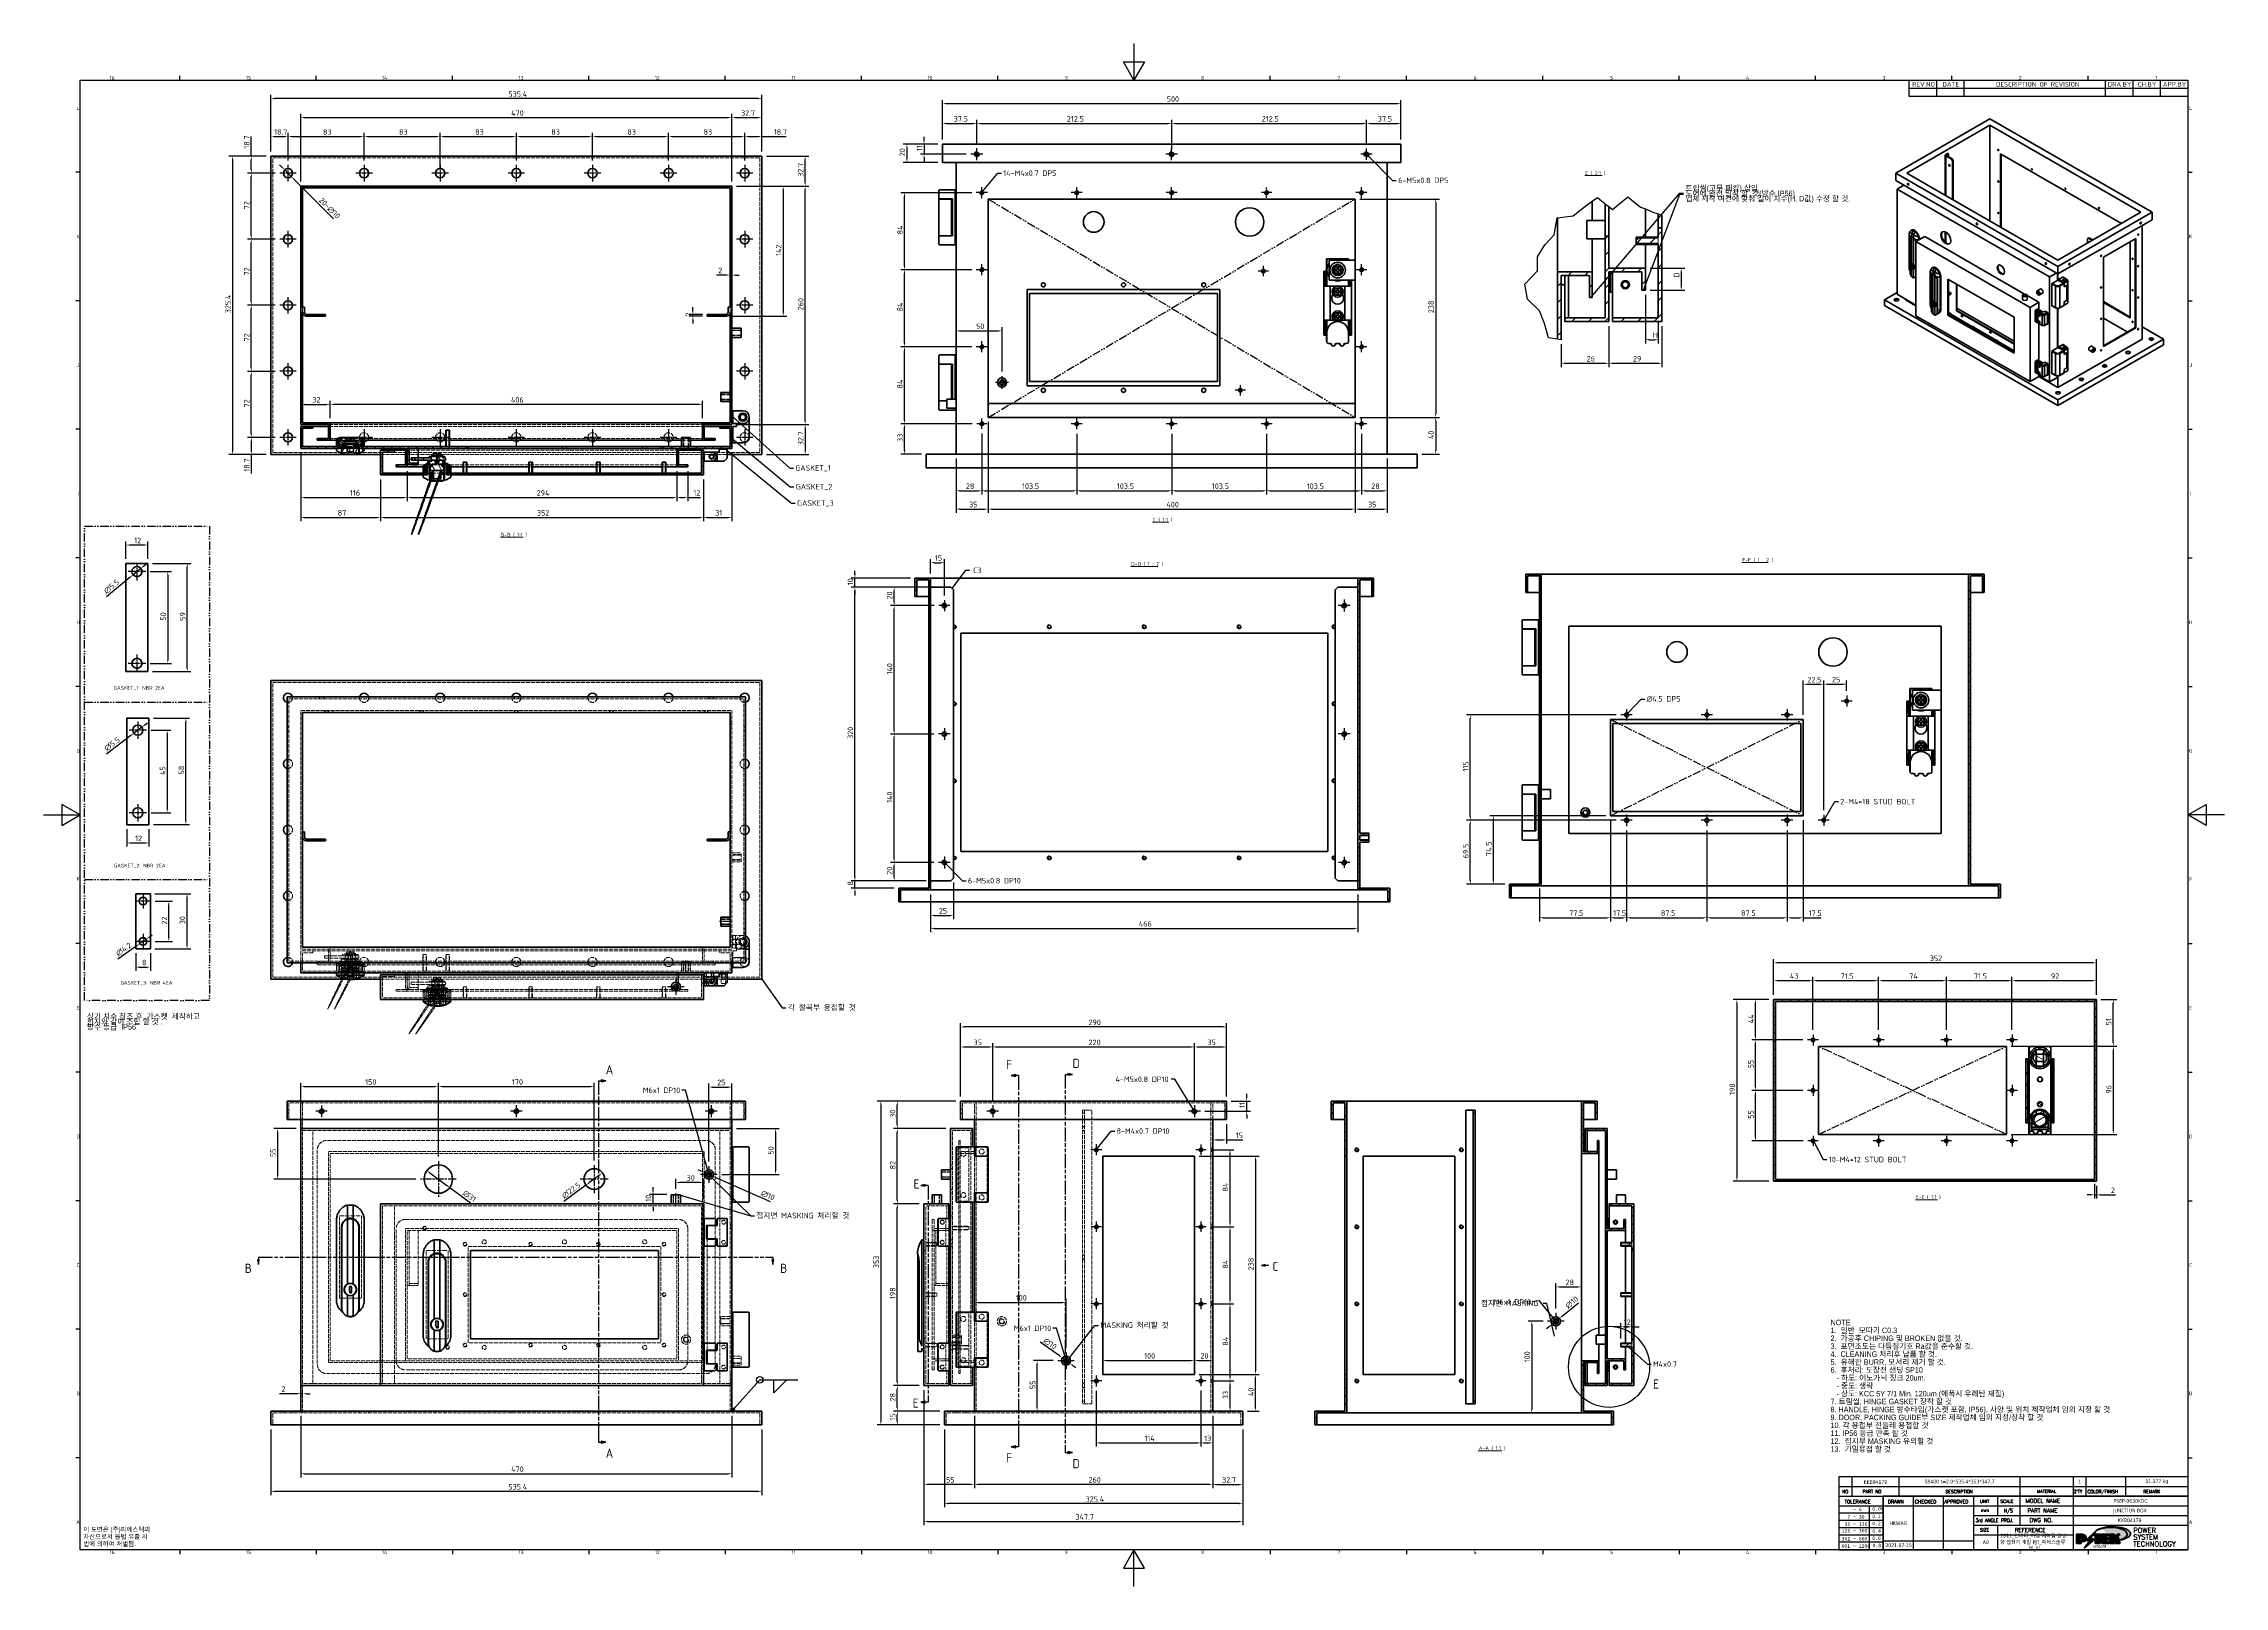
# Model space of a CAD drawing. Header units: millimetres. Extents: x 0 to 2378, y 0 to 1682.
import ezdxf
from ezdxf.enums import TextEntityAlignment as Align

# ---------------------------------------------------------------- set-up
doc = ezdxf.new("R2010")
doc.units = ezdxf.units.MM
doc.header["$LTSCALE"] = 2
for name, pattern in [('CHAIN', [0.3543, 0.2362, -0.0295, 0.0591, -0.0295]), ('DASH_DOUBLE_DOT', [0.4398, 0.24, -0.06, 0.0098, -0.06, 0.01, -0.06]), ('DASHED', [0.2067, 0.1654, -0.0413]), ('DOUBLE_DASH_CHAIN', [1.2403, 0.6614, -0.0827, 0.1654, -0.0827, 0.1654, -0.0827])]:
    doc.linetypes.add(name, pattern=pattern)
doc.layers.get('0').update_dxf_attribs({"color": 3, "lineweight": 25})
for name, color, linetype, lineweight in [('가려진 것(ISO)', 2, 'DASHED', 18), ('가시적인 것(ISO)', 3, 'Continuous', 40), ('가시적인 좁은 것(ISO)', 3, 'Continuous', 35), ('경계(ISO)', 7, 'Continuous', 25), ('기호(ISO)', 5, 'Continuous', 25), ('끊기 선(JIS)', 7, 'Continuous', 25), ('단면선(ISO)', 7, 'CHAIN', 25), ('상세 경계(JIS)', 7, 'Continuous', 25), ('스케치 형상(ISO)', 3, 'Continuous', 25), ('제목(ISO)', 5, 'Continuous', 50), ('중심 표식(ISO)', 1, 'Continuous', 25), ('중심선(ISO)', 1, 'Continuous', 25), ('치수(ISO)', 2, 'Continuous', 25), ('해치(ISO)', 7, 'Continuous', 18)]:
    doc.layers.add(name, color=color, linetype=linetype, lineweight=lineweight)
doc.styles.add('HAN_291', font='')
doc.styles.add('HAN_370', font='', dxfattribs={"width": 2})
doc.styles.add('ISO Proportiona M2B', font='isocp.shx')
doc.styles.add('RC_284', font='ROMANC.shx')
doc.styles.add('RC_287', font='ROMANC.shx')
doc.styles.add('RC_292', font='ROMANC.shx')
doc.styles.add('ROMANT_294', font='romant.shx')
doc.styles.add('문자 텍스트_PSTEK_POSCO', font='isocp.shx')
doc.styles.add('부품번호텍스트_PSTEK_POSCO', font='isocp.shx')
doc.styles.add('치수 텍스트_PSTEK_POSCO', font='isocp.shx')
doc.styles.add('텍스트 스타일198', font='tahoma.ttf')
doc.styles.add('텍스트 스타일333', font='ROMANC.shx', dxfattribs={"width": 0.8})
doc.styles.add('텍스트 스타일466', font='isocp.shx')
doc.styles.add('텍스트 스타일512', font='isocp.shx')
doc.styles.get('HAN_291').set_extended_font_data('GulimChe')
doc.styles.get('HAN_370').set_extended_font_data('GulimChe')
doc.dimstyles.new('치수_PSTEK_POSCO', dxfattribs={"dimscale": 2, "dimtxt": 3, "dimasz": 2, "dimexe": 2, "dimexo": 2.5, "dimgap": 1, "dimtad": 1, "dimrnd": 1e-08, "dimdsep": 46, "dimtxsty": '치수 텍스트_PSTEK_POSCO', "dimcen": 0.09, "dimdle": 10, "dimclrd": 7, "dimclre": 7, "dimclrt": 2, "dimadec": 1, "dimazin": 2, "dimtfac": 1, "dimtmove": 0, "dimatfit": 3, "dimfxl": 0, "dimtolj": 1, "dimlwd": -1, "dimlwe": -1, "dimarcsym": 0})
doc.dimstyles.new('치수_PSTEK_POSCO$7', dxfattribs={"dimscale": 2, "dimtxt": 3, "dimasz": 2, "dimexe": 2, "dimexo": 2.5, "dimgap": 1, "dimtad": 1, "dimrnd": 1e-08, "dimdsep": 46, "dimtxsty": '치수 텍스트_PSTEK_POSCO', "dimcen": 0.09, "dimdle": 10, "dimclrd": 7, "dimclre": 7, "dimclrt": 2, "dimadec": 1, "dimazin": 2, "dimtfac": 1, "dimtmove": 0, "dimatfit": 3, "dimfxl": 0, "dimtolj": 1, "dimlwd": -1, "dimlwe": -1, "dimarcsym": 0})
pattern_1 = [(45, (0, 0), (-4.490128, 4.490128), [])]
pattern_2 = [(135.0002, (0, 0), (-4.490112, -4.490145), [])]
pattern_3 = [(120.00018, (0, 0), (-5.499252, -3.175017), [])]
pattern_4 = [(59.99998, (0, 0), (-5.49926, 3.175002), [])]

# ---------------------------------------------------------------- blocks, each defined once
blk = doc.blocks.new('경계 Default Border')
at = {"layer": '경계(ISO)'}
for p, q in [((74.3, 821), (74.3, 823.4)), ((148.6, 821), (148.6, 823.4)), ((222.9, 821), (222.9, 823.4)), ((297.3, 821), (297.3, 823.4)), ((371.6, 821), (371.6, 823.4)), ((445.9, 821), (445.9, 823.4)), ((520.2, 821), (520.2, 823.4)), ((668.8, 821), (668.8, 823.4)), ((743.1, 821), (743.1, 823.4)), ((817.4, 821), (817.4, 823.4)), ((891.8, 821), (891.8, 823.4)), ((966.1, 821), (966.1, 823.4)), ((1040.4, 821), (1040.4, 823.4)), ((1114.7, 821), (1114.7, 823.4)), ((20, 770.9), (17.6, 770.9)), ((1169, 770.9), (1171.4, 770.9)), ((20, 700.8), (17.6, 700.8)), ((1169, 700.8), (1171.4, 700.8)), ((20, 630.8), (17.6, 630.8)), ((1169, 630.8), (1171.4, 630.8)), ((20, 560.7), (17.6, 560.7)), ((1169, 560.7), (1171.4, 560.7)), ((20, 490.6), (17.6, 490.6)), ((1169, 490.6), (1171.4, 490.6)), ((20, 350.4), (17.6, 350.4)), ((1169, 350.4), (1171.4, 350.4)), ((20, 280.3), (17.6, 280.3)), ((1169, 280.3), (1171.4, 280.3)), ((20, 210.2), (17.6, 210.2)), ((1169, 210.2), (1171.4, 210.2)), ((20, 140.2), (17.6, 140.2)), ((1169, 140.2), (1171.4, 140.2)), ((20, 70.1), (17.6, 70.1)), ((1169, 70.1), (1171.4, 70.1)), ((74.3, 20), (74.3, 17.6)), ((148.6, 20), (148.6, 17.6)), ((222.9, 20), (222.9, 17.6)), ((297.3, 20), (297.3, 17.6)), ((371.6, 20), (371.6, 17.6)), ((445.9, 20), (445.9, 17.6)), ((520.2, 20), (520.2, 17.6)), ((668.8, 20), (668.8, 17.6)), ((743.1, 20), (743.1, 17.6)), ((817.4, 20), (817.4, 17.6)), ((891.8, 20), (891.8, 17.6)), ((966.1, 20), (966.1, 17.6)), ((1040.4, 20), (1040.4, 17.6)), ((1114.7, 20), (1114.7, 17.6))]:
    blk.add_line(p, q, dxfattribs=at)
at = {"layer": '경계(ISO)', "flags": 128}
for points in [[(594.5, 841), (594.5, 821), (588.7, 831), (600.3, 831), (594.5, 821)], [(20, 20), (20, 821), (1169, 821), (1169, 20), (20, 20)], [(0, 420.5), (20, 420.5), (10, 426.3), (10, 414.7), (20, 420.5)], [(1189, 420.5), (1169, 420.5), (1179, 426.3), (1179, 414.7), (1169, 420.5)], [(594.5, 0), (594.5, 20), (588.7, 10), (600.3, 10), (594.5, 20)]]:
    blk.add_lwpolyline(points, dxfattribs=at)
at = {"layer": '경계(ISO)', "color": 2, "char_height": 2, "attachment_point": 7, "style": '문자 텍스트_PSTEK_POSCO'}
for s, insert in [('16', (36, 821.4)), ('15', (110.3, 821.4)), ('14', (184.5, 821.4)), ('13', (259, 821.4)), ('12', (333.3, 821.4)), ('11', (407.8, 821.4)), ('10', (481.9, 821.4)), ('9', (556.8, 821.4)), ('8', (631.1, 821.4)), ('7', (705.4, 821.4)), ('6', (779.7, 821.4)), ('5', (854, 821.4)), ('4', (928.2, 821.4)), ('3', (1002.7, 821.4)), ('2', (1076.9, 821.4)), ('1', (1151.5, 821.4)), ('L', (18, 804.9)), ('L', (1169.8, 804.9)), ('K', (17.9, 734.9)), ('K', (1169.7, 734.9)), ('J', (18.2, 664.8)), ('J', (1170, 664.8)), ('I', (18.5, 594.7)), ('I', (1170.3, 594.7)), ('H', (17.9, 524.6)), ('H', (1169.7, 524.6)), ('G', (17.9, 454.5)), ('G', (1169.7, 454.5)), ('F', (18, 384.5)), ('F', (1169.8, 384.5)), ('E', (18, 314.4)), ('E', (1169.8, 314.4)), ('D', (17.9, 244.3)), ('D', (1169.7, 244.3)), ('C', (18, 174.2)), ('C', (1169.8, 174.2)), ('B', (17.9, 104.1)), ('B', (1169.7, 104.1)), ('A', (17.8, 34)), ('A', (1169.6, 34)), ('16', (36, 17.6)), ('15', (110.3, 17.6)), ('14', (184.5, 17.6)), ('13', (259, 17.6)), ('12', (333.3, 17.6)), ('11', (407.8, 17.6)), ('10', (481.9, 17.6)), ('9', (556.8, 17.6)), ('8', (631.1, 17.6)), ('7', (705.4, 17.6)), ('6', (779.7, 17.6)), ('5', (854, 17.6)), ('4', (928.2, 17.6)), ('3', (1002.7, 17.6)), ('2', (1076.9, 17.6)), ('1', (1151.5, 17.6))]:
    blk.add_mtext(s, dxfattribs=dict(at, insert=insert))
blk = doc.blocks.new('제목 블록 PSTEK')
h = blk.add_hatch(color=1)
edge = h.paths.add_edge_path(flags=0)
edge.add_line((314.2, 19.6), (314.2, 17))
edge.add_line((314.2, 17), (314.3, 17))
edge.add_arc((314.3, 17.7), 0.651, 270, 360)
edge.add_line((315, 17.7), (315, 19))
edge.add_arc((314.3, 19), 0.651, 0, 90)
edge.add_line((314.3, 19.6), (314.2, 19.6))
edge = h.paths.add_edge_path()
edge.add_arc((315, 18.3), 1.97, 270, 450)
edge.add_line((315, 20.3), (311.8, 20.3))
edge.add_line((311.8, 20.3), (311.8, 15.3))
edge.add_line((311.8, 15.3), (314.2, 15.3))
edge.add_line((314.2, 15.3), (314.2, 16.3))
edge.add_line((314.2, 16.3), (315, 16.3))
h = blk.add_hatch(color=252)
edge = h.paths.add_edge_path()
edge.add_arc((315, 18.3), 1.97, 270, 406.8279)
edge.add_arc((315.2, 18.1), 1.97, -90, 53.561, ccw=False)
edge.add_line((315.2, 16.2), (314.4, 16.2))
edge.add_line((314.4, 16.2), (314.4, 15.2))
edge.add_line((314.4, 15.2), (311.9, 15.2))
edge.add_line((311.9, 15.2), (311.9, 15.3))
edge.add_line((311.9, 15.3), (314.2, 15.3))
edge.add_line((314.2, 15.3), (314.2, 16.3))
edge.add_line((314.2, 16.3), (315, 16.3))
h = blk.add_hatch(color=252)
edge = h.paths.add_edge_path()
edge.add_line((314.4, 19.5), (314.5, 19.5))
edge.add_arc((314.5, 18.8), 0.651, 60.4189, 90, ccw=False)
edge.add_arc((314.3, 19), 0.651, 39.9699, 90)
edge.add_line((314.3, 19.6), (314.2, 19.6))
edge.add_line((314.2, 19.6), (314.2, 17))
edge.add_line((314.2, 17), (314.3, 17))
edge.add_arc((314.3, 17.7), 0.651, 270, 274.6931)
edge.add_line((314.4, 17), (314.4, 19.5))
for color, points in [(252, [(317.2, 17.1), (322, 21.6), (322.3, 21.9), (317, 17), (318.8, 16.2), (316, 12.7), (316.3, 13), (318.9, 16.3)]), (5, [(321.6, 17.4), (319.5, 18.2), (322.5, 22), (317.2, 17.1), (318.9, 16.3), (316.2, 12.8)]), (1, [(324.5, 19.6), (325.2, 19.6), (325.2, 20.3), (321.2, 20.3), (321.2, 19.6), (322, 19.6), (322, 15.3), (324.5, 15.3)]), (252, [(322, 19.6), (321.4, 19.6), (321.4, 19.5), (322, 19.5)]), (252, [(324.7, 19.5), (325.4, 19.5), (325.4, 20.1), (325.2, 20.1), (325.2, 19.6), (324.5, 19.6), (324.5, 15.3), (322.2, 15.3), (322.2, 15.2), (324.7, 15.2)]), (1, [(329.2, 20.3), (325.7, 20.3), (325.7, 15.3), (329.4, 15.3), (329.4, 16), (328.1, 16), (328.1, 17.6), (329.2, 17.6), (329.2, 18.3), (328.1, 18.3), (328.1, 19.6), (329.2, 19.6)]), (252, [(329.5, 15.8), (329.4, 15.8), (329.4, 15.3), (325.8, 15.3), (325.8, 15.2), (329.5, 15.2)]), (252, [(328.3, 19.5), (329.4, 19.5), (329.4, 20.1), (329.2, 20.1), (329.2, 19.6), (328.1, 19.6), (328.1, 18.3), (328.3, 18.3)]), (252, [(328.3, 17.4), (329.4, 17.4), (329.4, 18.1), (329.2, 18.1), (329.2, 17.6), (328.1, 17.6), (328.1, 16), (328.3, 16)]), (1, [(332.3, 20.3), (329.9, 20.3), (329.9, 15.3), (332.3, 15.3), (332.3, 17.4), (333.1, 15.3), (335.5, 15.3), (334.3, 19.3), (335.4, 20.3), (334.3, 20.3), (332.3, 19)]), (252, [(332.5, 16.9), (332.3, 17.4), (332.3, 15.3), (330, 15.3), (330, 15.2), (332.5, 15.2)]), (252, [(332.5, 20.1), (332.3, 20.1), (332.3, 19), (332.5, 19.1)]), (252, [(335.6, 20.1), (335.3, 20.1), (334.3, 19.3), (335.5, 15.3), (333.2, 15.3), (333.2, 15.2), (335.7, 15.2), (334.4, 19.2)])]:
    blk.add_hatch(color=color).paths.add_polyline_path(points)
at = {"layer": '해치(ISO)', "true_color": 0x27d1fc}
h = blk.add_hatch(color=140, dxfattribs=at)
edge = h.paths.add_edge_path()
edge.add_ellipse((330.4, 20.2), major_axis=(9.1, 0), ratio=0.40699, start_angle=301.3098, end_angle=507.7437)
edge.add_ellipse((331.5, 20.5), major_axis=(-9.82, 0), ratio=0.39426, start_angle=111.5121, end_angle=334.4703, ccw=False)
edge.add_line((335.1, 16.9), (335.1, 17))
at = {"color": 180}
for p, q in [((182.5, 11.8), (182.5, 51.6)), ((182.5, 51.6), (372.5, 51.6)), ((189.3, 51.6), (189.3, 41)), ((215.2, 41), (215.2, 51.6)), ((280.9, 51.6), (280.9, 41)), ((310.1, 51.6), (310.1, 41)), ((316.9, 51.6), (316.9, 41)), ((338.5, 51.6), (338.5, 41)), ((372.5, 51.6), (372.5, 11.8)), ((182.5, 46.3), (372.5, 46.3)), ((182.5, 41), (206.5, 41)), ((182.5, 35.7), (206.5, 35.7)), ((198.9, 12), (198.9, 35.7)), ((206.5, 35.7), (372.5, 35.7)), ((222.9, 11.8), (222.9, 41)), ((239.4, 11.8), (239.4, 41)), ((255.9, 11.8), (255.9, 41)), ((268.7, 41), (268.7, 30.4)), ((280.9, 41), (280.9, 25.2)), ((310.1, 41), (310.1, 11.8)), ((182.5, 31.8), (206.5, 31.8)), ((182.5, 27.8), (206.5, 27.8)), ((182.5, 23.9), (206.5, 23.9)), ((255.9, 30.4), (372.5, 30.4)), ((255.9, 25.2), (372.5, 25.2)), ((268.7, 25.2), (268.7, 11.8)), ((182.5, 19.9), (206.5, 19.9)), ((182.5, 16), (206.5, 16)), ((206.5, 16.7), (255.9, 16.7)), ((255.9, 19.9), (310.1, 19.9)), ((182.5, 11.8), (372.5, 11.8))]:
    blk.add_line(p, q, dxfattribs=at)
at = {"color": 7, "lineweight": 50}
for p, q in [((206.5, 11.8), (206.5, 41)), ((206.5, 41), (372.5, 41))]:
    blk.add_line(p, q, dxfattribs=at)
at = {"color": 7}
for p, q in [((315, 20.3), (311.8, 20.3)), ((311.8, 20.3), (311.8, 15.3)), ((315, 20.3), (311.8, 20.3)), ((311.8, 20.3), (311.8, 15.3)), ((311.8, 15.3), (314.2, 15.3)), ((311.8, 15.3), (314.2, 15.3)), ((314.2, 15.3), (311.9, 15.3)), ((311.9, 15.3), (311.9, 15.2)), ((311.9, 15.2), (314.4, 15.2)), ((314.2, 17), (314.2, 19.6)), ((314.2, 19.6), (314.3, 19.6)), ((314.3, 19.6), (314.2, 19.6)), ((314.2, 19.6), (314.2, 17)), ((314.2, 17), (314.2, 19.6)), ((314.2, 19.6), (314.3, 19.6)), ((314.3, 17), (314.2, 17)), ((314.2, 17), (314.3, 17)), ((314.3, 17), (314.2, 17)), ((314.2, 16.3), (315, 16.3)), ((314.2, 15.3), (314.2, 16.3)), ((315, 16.3), (314.2, 16.3)), ((314.2, 16.3), (314.2, 15.3)), ((314.2, 16.3), (315, 16.3)), ((314.2, 15.3), (314.2, 16.3)), ((314.4, 19.5), (314.5, 19.5)), ((314.4, 17), (314.4, 19.5)), ((314.4, 16.2), (315.2, 16.2)), ((314.4, 15.2), (314.4, 16.2)), ((315, 19), (315, 17.7)), ((315, 19), (315, 17.7)), ((318.8, 16.2), (316, 12.7)), ((316, 12.7), (316.3, 13)), ((316.2, 12.8), (321.6, 17.4)), ((318.9, 16.3), (316.2, 12.8)), ((316.3, 13), (318.9, 16.3)), ((322.3, 21.9), (317, 17)), ((317, 17), (318.8, 16.2)), ((322.5, 22), (317.2, 17.1)), ((317.2, 17.1), (322, 21.6)), ((318.9, 16.3), (317.2, 17.1)), ((317.2, 17.1), (318.9, 16.3)), ((319.5, 18.2), (322.5, 22)), ((321.6, 17.4), (319.5, 18.2)), ((325.2, 20.3), (321.2, 20.3)), ((321.2, 20.3), (321.2, 19.6)), ((325.2, 20.3), (321.2, 20.3)), ((321.2, 20.3), (321.2, 19.6)), ((321.2, 19.6), (322, 19.6)), ((321.2, 19.6), (322, 19.6)), ((321.4, 19.6), (321.4, 19.5)), ((322, 19.6), (321.4, 19.6)), ((321.4, 19.5), (322, 19.5)), ((322, 21.6), (322.3, 21.9)), ((322, 19.6), (322, 15.3)), ((322, 19.5), (322, 19.6)), ((322, 19.6), (322, 15.3)), ((322, 15.3), (324.5, 15.3)), ((322, 15.3), (324.5, 15.3)), ((324.5, 15.3), (322.2, 15.3)), ((322.2, 15.3), (322.2, 15.2)), ((322.2, 15.2), (324.7, 15.2)), ((324.5, 19.6), (325.2, 19.6)), ((324.5, 15.3), (324.5, 19.6)), ((325.2, 19.6), (324.5, 19.6)), ((324.5, 19.6), (324.5, 15.3)), ((324.5, 19.6), (325.2, 19.6)), ((324.5, 15.3), (324.5, 19.6)), ((324.7, 19.5), (325.4, 19.5)), ((324.7, 15.2), (324.7, 19.5)), ((325.2, 19.6), (325.2, 20.3)), ((325.2, 19.6), (325.2, 20.3)), ((325.4, 20.1), (325.2, 20.1)), ((325.2, 20.1), (325.2, 19.6)), ((325.4, 19.5), (325.4, 20.1)), ((329.2, 20.3), (325.7, 20.3)), ((325.7, 20.3), (325.7, 15.3)), ((325.7, 20.3), (325.7, 15.3)), ((329.2, 20.3), (325.7, 20.3)), ((325.7, 15.3), (329.4, 15.3)), ((325.7, 15.3), (329.4, 15.3)), ((329.4, 15.3), (325.8, 15.3)), ((325.8, 15.3), (325.8, 15.2)), ((325.8, 15.2), (329.5, 15.2)), ((328.1, 18.3), (328.1, 19.6)), ((328.1, 19.6), (329.2, 19.6)), ((329.2, 19.6), (328.1, 19.6)), ((328.1, 19.6), (328.1, 18.3)), ((328.1, 18.3), (328.1, 19.6)), ((328.1, 19.6), (329.2, 19.6)), ((329.2, 18.3), (328.1, 18.3)), ((328.1, 18.3), (328.3, 18.3)), ((329.2, 18.3), (328.1, 18.3)), ((328.1, 17.6), (329.2, 17.6)), ((328.1, 16), (328.1, 17.6)), ((329.2, 17.6), (328.1, 17.6)), ((328.1, 17.6), (328.1, 16)), ((328.1, 17.6), (329.2, 17.6)), ((328.1, 16), (328.1, 17.6)), ((329.4, 16), (328.1, 16)), ((328.1, 16), (328.3, 16)), ((329.4, 16), (328.1, 16)), ((328.3, 18.3), (328.3, 19.5)), ((328.3, 19.5), (329.4, 19.5)), ((328.3, 16), (328.3, 17.4)), ((328.3, 17.4), (329.4, 17.4)), ((329.2, 19.6), (329.2, 20.3)), ((329.2, 19.6), (329.2, 20.3)), ((329.4, 20.1), (329.2, 20.1)), ((329.2, 20.1), (329.2, 19.6)), ((329.2, 17.6), (329.2, 18.3)), ((329.2, 17.6), (329.2, 18.3)), ((329.4, 18.1), (329.2, 18.1)), ((329.2, 18.1), (329.2, 17.6)), ((329.4, 19.5), (329.4, 20.1)), ((329.4, 17.4), (329.4, 18.1)), ((329.4, 15.3), (329.4, 16)), ((329.4, 15.3), (329.4, 16)), ((329.5, 15.8), (329.4, 15.8)), ((329.4, 15.8), (329.4, 15.3)), ((329.5, 15.2), (329.5, 15.8)), ((332.3, 20.3), (329.9, 20.3)), ((329.9, 20.3), (329.9, 15.3)), ((329.9, 20.3), (329.9, 15.3)), ((332.3, 20.3), (329.9, 20.3)), ((329.9, 15.3), (332.3, 15.3)), ((329.9, 15.3), (332.3, 15.3)), ((332.3, 15.3), (330, 15.3)), ((330, 15.3), (330, 15.2)), ((330, 15.2), (332.5, 15.2)), ((334.3, 20.3), (332.3, 19)), ((332.3, 19), (332.3, 20.3)), ((334.3, 20.3), (332.3, 19)), ((332.3, 19), (332.3, 20.3)), ((332.5, 20.1), (332.3, 20.1)), ((332.3, 20.1), (332.3, 19)), ((332.3, 19), (332.5, 19.1)), ((332.3, 17.4), (333.1, 15.3)), ((332.3, 15.3), (332.3, 17.4)), ((332.5, 16.9), (332.3, 17.4)), ((332.3, 17.4), (332.3, 15.3)), ((332.3, 17.4), (333.1, 15.3)), ((332.3, 15.3), (332.3, 17.4)), ((332.5, 19.1), (332.5, 20.1)), ((332.5, 15.2), (332.5, 16.9)), ((333.1, 15.3), (335.5, 15.3)), ((333.1, 15.3), (335.5, 15.3)), ((335.5, 15.3), (333.2, 15.3)), ((333.2, 15.3), (333.2, 15.2)), ((333.2, 15.2), (335.7, 15.2)), ((334.3, 19.3), (335.4, 20.3)), ((335.4, 20.3), (334.3, 20.3)), ((334.3, 19.3), (335.4, 20.3)), ((335.4, 20.3), (334.3, 20.3)), ((335.3, 20.1), (334.3, 19.3)), ((335.5, 15.3), (334.3, 19.3)), ((334.3, 19.3), (335.5, 15.3)), ((335.5, 15.3), (334.3, 19.3)), ((334.4, 19.2), (335.6, 20.1)), ((335.7, 15.2), (334.4, 19.2)), ((335.6, 20.1), (335.3, 20.1)), ((345, 17.5), (345, 17.7))]:
    blk.add_line(p, q, dxfattribs=at)
at = {"color": 1}
for p, q in [((315, 20.3), (311.8, 20.3)), ((311.8, 20.3), (311.8, 15.3)), ((311.8, 15.3), (314.2, 15.3)), ((314.2, 17), (314.2, 19.6)), ((314.2, 19.6), (314.3, 19.6)), ((314.3, 17), (314.2, 17)), ((314.2, 16.3), (315, 16.3)), ((314.2, 15.3), (314.2, 16.3)), ((315, 19), (315, 17.7)), ((325.2, 20.3), (321.2, 20.3)), ((321.2, 20.3), (321.2, 19.6)), ((321.2, 19.6), (322, 19.6)), ((322, 19.6), (322, 15.3)), ((322, 15.3), (324.5, 15.3)), ((324.5, 19.6), (325.2, 19.6)), ((324.5, 15.3), (324.5, 19.6)), ((325.2, 19.6), (325.2, 20.3)), ((329.2, 20.3), (325.7, 20.3)), ((325.7, 20.3), (325.7, 15.3)), ((325.7, 15.3), (329.4, 15.3)), ((328.1, 18.3), (328.1, 19.6)), ((328.1, 19.6), (329.2, 19.6)), ((329.2, 18.3), (328.1, 18.3)), ((328.1, 17.6), (329.2, 17.6)), ((328.1, 16), (328.1, 17.6)), ((329.4, 16), (328.1, 16)), ((329.2, 19.6), (329.2, 20.3)), ((329.2, 17.6), (329.2, 18.3)), ((329.4, 15.3), (329.4, 16)), ((332.3, 20.3), (329.9, 20.3)), ((329.9, 20.3), (329.9, 15.3)), ((329.9, 15.3), (332.3, 15.3)), ((334.3, 20.3), (332.3, 19)), ((332.3, 19), (332.3, 20.3)), ((332.3, 17.4), (333.1, 15.3)), ((332.3, 15.3), (332.3, 17.4)), ((333.1, 15.3), (335.5, 15.3)), ((334.3, 19.3), (335.4, 20.3)), ((335.4, 20.3), (334.3, 20.3)), ((335.5, 15.3), (334.3, 19.3))]:
    blk.add_line(p, q, dxfattribs=at)
at = {"color": 5}
for p, q in [((316.2, 12.8), (321.6, 17.4)), ((318.9, 16.3), (316.2, 12.8)), ((322.5, 22), (317.2, 17.1)), ((317.2, 17.1), (318.9, 16.3)), ((319.5, 18.2), (322.5, 22)), ((321.6, 17.4), (319.5, 18.2))]:
    blk.add_line(p, q, dxfattribs=at)
at = {"color": 7}
for centre, radius, start, end in [((314.3, 19), 0.651, 0, 90), ((314.3, 19), 0.651, 39.9699, 90), ((314.3, 19), 0.651, 0, 90), ((314.3, 17.7), 0.651, 270, 0), ((314.3, 17.7), 0.651, 270, 0), ((314.3, 17.7), 0.651, 270, 274.6931), ((314.5, 18.8), 0.651, 60.4189, 90), ((315, 18.3), 1.97, 270, 90), ((315, 18.3), 1.97, 270, 90), ((315, 18.3), 1.97, 270, 46.8279), ((315.2, 18.1), 1.97, 270, 53.561)]:
    blk.add_arc(centre, radius, start, end, dxfattribs=at)
at = {"color": 1}
for centre, radius, start, end in [((314.3, 19), 0.651, 0, 90), ((314.3, 17.7), 0.651, 270, 0), ((315, 18.3), 1.97, 270, 90)]:
    blk.add_arc(centre, radius, start, end, dxfattribs=at)
at = {"layer": '제목(ISO)', "lineweight": 18}
blk.add_line((182.5, 35.7), (182.5, 11.8), dxfattribs=at)
at = {"layer": '제목(ISO)'}
for p, q in [((315, 20.3), (311.8, 20.3)), ((311.8, 20.3), (311.8, 15.3)), ((311.8, 15.3), (314.2, 15.3)), ((314.2, 15.3), (311.9, 15.3)), ((311.9, 15.3), (311.9, 15.2)), ((311.9, 15.2), (314.4, 15.2)), ((314.2, 17), (314.2, 19.6)), ((314.2, 19.6), (314.3, 19.6)), ((314.3, 19.6), (314.2, 19.6)), ((314.2, 19.6), (314.2, 17)), ((314.3, 17), (314.2, 17)), ((314.2, 17), (314.3, 17)), ((314.2, 15.3), (314.2, 16.3)), ((314.2, 16.3), (315, 16.3)), ((315, 16.3), (314.2, 16.3)), ((314.2, 16.3), (314.2, 15.3)), ((314.4, 19.5), (314.5, 19.5)), ((314.4, 17), (314.4, 19.5)), ((314.4, 15.2), (314.4, 16.2)), ((314.4, 16.2), (315.2, 16.2)), ((315, 19), (315, 17.7)), ((318.8, 16.2), (316, 12.7)), ((316, 12.7), (316.3, 13)), ((316.2, 12.8), (321.6, 17.4)), ((318.9, 16.3), (316.2, 12.8)), ((316.3, 13), (318.9, 16.3)), ((322.3, 21.9), (317, 17)), ((317, 17), (318.8, 16.2)), ((322.5, 22), (317.2, 17.1)), ((317.2, 17.1), (322, 21.6)), ((317.2, 17.1), (318.9, 16.3)), ((318.9, 16.3), (317.2, 17.1)), ((319.5, 18.2), (322.5, 22)), ((321.6, 17.4), (319.5, 18.2)), ((325.2, 20.3), (321.2, 20.3)), ((321.2, 20.3), (321.2, 19.6)), ((321.2, 19.6), (322, 19.6)), ((322, 19.6), (321.4, 19.6)), ((321.4, 19.6), (321.4, 19.5)), ((321.4, 19.5), (322, 19.5)), ((322, 21.6), (322.3, 21.9)), ((322, 19.6), (322, 15.3)), ((322, 19.5), (322, 19.6)), ((322, 15.3), (324.5, 15.3)), ((324.5, 15.3), (322.2, 15.3)), ((322.2, 15.3), (322.2, 15.2)), ((322.2, 15.2), (324.7, 15.2)), ((324.5, 19.6), (325.2, 19.6)), ((324.5, 15.3), (324.5, 19.6)), ((325.2, 19.6), (324.5, 19.6)), ((324.5, 19.6), (324.5, 15.3)), ((324.7, 19.5), (325.4, 19.5)), ((324.7, 15.2), (324.7, 19.5)), ((325.2, 19.6), (325.2, 20.3)), ((325.4, 20.1), (325.2, 20.1)), ((325.2, 20.1), (325.2, 19.6)), ((325.4, 19.5), (325.4, 20.1)), ((329.2, 20.3), (325.7, 20.3)), ((325.7, 20.3), (325.7, 15.3)), ((325.7, 15.3), (329.4, 15.3)), ((329.4, 15.3), (325.8, 15.3)), ((325.8, 15.3), (325.8, 15.2)), ((325.8, 15.2), (329.5, 15.2)), ((328.1, 18.3), (328.1, 19.6)), ((328.1, 19.6), (329.2, 19.6)), ((329.2, 19.6), (328.1, 19.6)), ((328.1, 19.6), (328.1, 18.3)), ((329.2, 18.3), (328.1, 18.3)), ((328.1, 18.3), (328.3, 18.3)), ((328.1, 16), (328.1, 17.6)), ((328.1, 17.6), (329.2, 17.6)), ((329.2, 17.6), (328.1, 17.6)), ((328.1, 17.6), (328.1, 16)), ((329.4, 16), (328.1, 16)), ((328.1, 16), (328.3, 16)), ((328.3, 19.5), (329.4, 19.5)), ((328.3, 18.3), (328.3, 19.5)), ((328.3, 17.4), (329.4, 17.4)), ((328.3, 16), (328.3, 17.4)), ((329.2, 19.6), (329.2, 20.3)), ((329.4, 20.1), (329.2, 20.1)), ((329.2, 20.1), (329.2, 19.6)), ((329.2, 17.6), (329.2, 18.3)), ((329.4, 18.1), (329.2, 18.1)), ((329.2, 18.1), (329.2, 17.6)), ((329.4, 19.5), (329.4, 20.1)), ((329.4, 17.4), (329.4, 18.1)), ((329.4, 15.3), (329.4, 16)), ((329.5, 15.8), (329.4, 15.8)), ((329.4, 15.8), (329.4, 15.3)), ((329.5, 15.2), (329.5, 15.8)), ((332.3, 20.3), (329.9, 20.3)), ((329.9, 20.3), (329.9, 15.3)), ((329.9, 15.3), (332.3, 15.3)), ((332.3, 15.3), (330, 15.3)), ((330, 15.3), (330, 15.2)), ((330, 15.2), (332.5, 15.2)), ((334.3, 20.3), (332.3, 19)), ((332.3, 19), (332.3, 20.3)), ((332.5, 20.1), (332.3, 20.1)), ((332.3, 20.1), (332.3, 19)), ((332.3, 19), (332.5, 19.1)), ((332.3, 15.3), (332.3, 17.4)), ((332.3, 17.4), (333.1, 15.3)), ((332.5, 16.9), (332.3, 17.4)), ((332.3, 17.4), (332.3, 15.3)), ((332.5, 19.1), (332.5, 20.1)), ((332.5, 15.2), (332.5, 16.9)), ((333.1, 15.3), (335.5, 15.3)), ((335.5, 15.3), (333.2, 15.3)), ((333.2, 15.3), (333.2, 15.2)), ((333.2, 15.2), (335.7, 15.2)), ((334.3, 19.3), (335.4, 20.3)), ((335.4, 20.3), (334.3, 20.3)), ((335.3, 20.1), (334.3, 19.3)), ((335.5, 15.3), (334.3, 19.3)), ((334.3, 19.3), (335.5, 15.3)), ((334.4, 19.2), (335.6, 20.1)), ((335.7, 15.2), (334.4, 19.2)), ((335.6, 20.1), (335.3, 20.1))]:
    blk.add_line(p, q, dxfattribs=at)
at = {"layer": '제목(ISO)', "color": 4}
blk.add_line((335.1, 16.9), (335.1, 17), dxfattribs=at)
at = {"layer": '제목(ISO)'}
for centre, radius, start, end in [((314.3, 19), 0.651, 0, 90), ((314.3, 19), 0.651, 39.9699, 90), ((314.3, 17.7), 0.651, 270, 0), ((314.3, 17.7), 0.651, 270, 274.6931), ((314.5, 18.8), 0.651, 60.4189, 90), ((315, 18.3), 1.97, 46.8279, 90), ((315, 18.3), 1.97, 270, 46.8279), ((315, 18.3), 1.97, 270, 46.8279), ((315.2, 18.1), 1.97, 270, 53.561)]:
    blk.add_arc(centre, radius, start, end, dxfattribs=at)
at = {"layer": '제목(ISO)', "color": 4}
for centre, major_axis, ratio, start_param, end_param in [((331.5, 20.5), (9.82, 0), 0.39426, 5.087845, 8.9792), ((330.4, 20.2), (9.1, 0), 0.40699, 5.258849, 8.861799)]:
    blk.add_ellipse(centre, major_axis=major_axis, ratio=ratio, start_param=start_param, end_param=end_param, dxfattribs=at)
at = {"color": 2}
for s, height, style, p in [('NO', 1.74, 'RC_284', (184.1, 42.6)), (' TOLERANCE', 1.9, 'RC_287', (184.1, 37)), ('PART NO', 1.74, 'RC_284', (195.3, 42.6)), ('DRAWN', 1.9, 'RC_287', (209, 37)), ('CHECKED', 1.9, 'RC_287', (223.7, 37)), ('APPROVED', 1.9, 'RC_287', (239.8, 37)), ('DESCRIPTION', 1.742, 'RC_284', (240.4, 42.6)), ('UNIT', 1.74, 'RC_284', (259.2, 37.3)), ('SCALE', 1.74, 'RC_284', (270.3, 37.3)), ('MODEL NAME', 2.18, 'RC_292', (284.1, 37.3)), ("Q'TY", 1.74, 'RC_284', (310.1, 42.6)), ('COLOR/FINISH', 1.742, 'RC_284', (317.8, 42.6)), ('REMARK', 1.74, 'RC_284', (348.3, 42.6)), (' 31 ~ 120', 2, 'HAN_291', (183.8, 24.8)), ('  7 ~ 30', 2, 'HAN_291', (183.8, 28.7)), ('    ~ 6', 2, 'HAN_291', (183.8, 32.8)), ('0.08', 2, 'HAN_291', (200.5, 33.1)), ('0.1', 2, 'HAN_291', (200.5, 29)), ('0.2', 2, 'HAN_291', (200.5, 25.1)), ('mm', 1.74, 'RC_284', (259.7, 32.4)), ('PART NAME', 2.18, 'RC_292', (285.1, 32)), (' DWG NO.', 2.18, 'RC_292', (284.8, 26.8)), ('601 ~ 1200', 2, 'HAN_291', (183.7, 12.8)), ('121 ~ 300', 2, 'HAN_291', (183.8, 21.2)), ('301 ~ 600', 2, 'HAN_291', (183.8, 16.8)), ('0.4', 2, 'HAN_291', (200.5, 21)), ('0.6', 2, 'HAN_291', (200.5, 17.1)), ('0.8', 2, 'HAN_291', (200.6, 13.1)), ('SIZE', 1.74, 'RC_284', (259.2, 21.7)), ('REFERENCE', 2.18, 'RC_292', (278.3, 21.4))]:
    blk.add_text(s, height=height, dxfattribs=dict(at, style=style)).set_placement(p)
at = {"color": 2, "style": 'RC_284'}
blk.add_text('MATERIAL', height=1.74, dxfattribs=at).set_placement((295.5, 43.6), align=Align.MIDDLE_CENTER)
at = {"color": 2, "style": '텍스트 스타일333', "width": 0.8}
blk.add_text('3rd ANGLE PROJ.', height=2, dxfattribs=at).set_placement((256.8, 26.8))
at = {"color": 7, "style": '텍스트 스타일333', "width": 0.8}
blk.add_text('N/S', height=2, dxfattribs=at).set_placement((274.8, 33.1), align=Align.MIDDLE_CENTER)
at = {"color": 7, "style": 'ROMANT_294'}
for s, p in [('POWER', (342.8, 21)), ('TECHNOLOGY', (342.8, 13.6)), ('SYSTEM', (342.8, 17.3))]:
    blk.add_text(s, height=2.7, dxfattribs=at).set_placement(p)
at = {"color": 7, "insert": (320.9, 14.2), "char_height": 1.4, "attachment_point": 1, "line_spacing_factor": 0.332, "style": 'HAN_370'}
blk.add_mtext('\\fHY견고딕|b0|i0;\\H1.4000;피에스텍', dxfattribs=at)
at = {"layer": '제목(ISO)', "color": 7, "style": '텍스트 스타일198'}
for tag, p in [('부품_번호_001', (195.8, 47.7)), ('설명_001', (229, 47.9)), ("3._Q'TY_001", (312.7, 47.9)), ('질량\\P3;_001', (349.5, 48.2)), ('1._MODEL_NAME_001', (332, 37.4)), ('설계자_001', (209.9, 25.2)), ('제목_001', (331.9, 32.1)), ('부품_번호_001', (334.5, 26.8)), ('작성_날짜_001', (207.7, 13.3)), ('시트_크기_001', (260.8, 14.8)), ('프로젝트_002', (270.1, 15)), ('프로젝트_001', (270.4, 18.4)), ('프로젝트_003', (285.7, 11.5))]:
    blk.add_attdef(tag, p, '', height=2, dxfattribs=at)
for tag, p in [('재질', (295.5, 48.9)), ('4._COLOR', (327.7, 48.9)), ('점검자', (231.2, 26.2)), ('엔지니어링_승인자', (247.7, 26.2)), ('점검_날짜', (231.2, 14.3)), ('엔지니어링_승인_날짜', (247.7, 14.3))]:
    blk.add_attdef(tag, text='', height=2, dxfattribs=at).set_placement(p, align=Align.MIDDLE_CENTER)
blk = doc.blocks.new('2dTransSection0')
at = {"layer": '단면선(ISO)', "linetype": 'DOUBLE_DASH_CHAIN', "ltscale": 5.76991}
blk.add_line((302.5, 275.6), (302.5, 78.6), dxfattribs=at)
at = {"layer": '단면선(ISO)', "linetype": 'Continuous'}
for p, q in [((302.5, 275.6), (302.5, 271.9)), ((302.5, 275.6), (304, 275.6)), ((306.5, 275.6), (304, 276.1)), ((304, 276.1), (304, 275.1)), ((304, 275.6), (306.5, 275.6)), ((304, 275.1), (306.5, 275.6)), ((302.5, 82.4), (302.5, 78.6)), ((302.5, 78.6), (304, 78.6)), ((306.5, 78.6), (304, 79.1)), ((304, 79.1), (304, 78.1)), ((304, 78.6), (306.5, 78.6)), ((304, 78.1), (306.5, 78.6))]:
    blk.add_line(p, q, dxfattribs=at)
at = {"layer": '단면선(ISO)', "linetype": 'Continuous', "flags": 128}
for points in [[(304, 275.1), (306.5, 275.6), (304, 276.1), (304, 275.1)], [(304, 78.1), (306.5, 78.6), (304, 79.1), (304, 78.1)]]:
    blk.add_lwpolyline(points, dxfattribs=at)
at = {"layer": '단면선(ISO)'}
for points in [[(304, 275.1), (306.5, 275.6), (304, 276.1), (304, 275.1)], [(304, 78.1), (306.5, 78.6), (304, 79.1), (304, 78.1)]]:
    blk.add_solid(points, dxfattribs=at)
at = {"layer": '단면선(ISO)', "char_height": 5, "attachment_point": 7, "style": '부품번호텍스트_PSTEK_POSCO'}
for insert in [(306.5, 279.1), (306.5, 70.1)]:
    blk.add_mtext('A', dxfattribs=dict(at, insert=insert))
blk = doc.blocks.new('2dTransSection1')
at = {"layer": '단면선(ISO)', "linetype": 'DOUBLE_DASH_CHAIN', "ltscale": 5.868094}
blk.add_line((117.1, 179.5), (397.6, 179.5), dxfattribs=at)
at = {"layer": '단면선(ISO)', "linetype": 'Continuous'}
for p, q in [((117.1, 179.5), (121, 179.5)), ((117.1, 179.5), (117.1, 178)), ((393.7, 179.5), (397.6, 179.5)), ((397.6, 179.5), (397.6, 178)), ((116.6, 178), (117.1, 175.5)), ((117.6, 178), (116.6, 178)), ((117.1, 178), (117.1, 175.5)), ((117.1, 175.5), (117.6, 178)), ((397.1, 178), (397.6, 175.5)), ((398.1, 178), (397.1, 178)), ((397.6, 178), (397.6, 175.5)), ((397.6, 175.5), (398.1, 178))]:
    blk.add_line(p, q, dxfattribs=at)
at = {"layer": '단면선(ISO)', "linetype": 'Continuous', "flags": 128}
for points in [[(116.6, 178), (117.1, 175.5), (117.6, 178), (116.6, 178)], [(397.1, 178), (397.6, 175.5), (398.1, 178), (397.1, 178)]]:
    blk.add_lwpolyline(points, dxfattribs=at)
at = {"layer": '단면선(ISO)'}
for points in [[(116.6, 178), (117.1, 175.5), (117.6, 178), (116.6, 178)], [(397.1, 178), (397.6, 175.5), (398.1, 178), (397.1, 178)]]:
    blk.add_solid(points, dxfattribs=at)
at = {"layer": '단면선(ISO)', "char_height": 5, "attachment_point": 7, "style": '부품번호텍스트_PSTEK_POSCO'}
for insert in [(109.7, 170.9), (401.6, 170.9)]:
    blk.add_mtext('B', dxfattribs=dict(at, insert=insert))
blk = doc.blocks.new('2dTransSection2')
at = {"layer": '단면선(ISO)', "linetype": 'Continuous'}
for p, q in [((666, 175.4), (664, 175)), ((666, 175), (664, 175)), ((664, 175), (666, 174.6)), ((666, 174.6), (666, 175.4)), ((668, 175), (666, 175))]:
    blk.add_line(p, q, dxfattribs=at)
at = {"layer": '단면선(ISO)', "linetype": 'Continuous', "flags": 128}
blk.add_lwpolyline([(666, 175.4), (664, 175), (666, 174.6), (666, 175.4)], dxfattribs=at)
at = {"layer": '단면선(ISO)'}
blk.add_solid([(666, 175.4), (664, 175), (666, 174.6), (666, 175.4)], dxfattribs=at)
at = {"layer": '단면선(ISO)', "insert": (670, 171.9), "char_height": 5, "attachment_point": 7, "style": '부품번호텍스트_PSTEK_POSCO'}
blk.add_mtext('C', dxfattribs=at)
blk = doc.blocks.new('2dTransSection3')
at = {"layer": '단면선(ISO)', "linetype": 'DOUBLE_DASH_CHAIN', "ltscale": 5.823417}
blk.add_line((557, 279.1), (557, 73), dxfattribs=at)
at = {"layer": '단면선(ISO)', "linetype": 'Continuous'}
for p, q in [((557, 279.1), (557, 275.3)), ((557, 279.1), (558.5, 279.1)), ((561, 279.1), (558.5, 279.6)), ((558.5, 279.6), (558.5, 278.6)), ((558.5, 279.1), (561, 279.1)), ((558.5, 278.6), (561, 279.1)), ((557, 76.9), (557, 73)), ((557, 73), (558.5, 73)), ((561, 73), (558.5, 73.5)), ((558.5, 73.5), (558.5, 72.5)), ((558.5, 73), (561, 73)), ((558.5, 72.5), (561, 73))]:
    blk.add_line(p, q, dxfattribs=at)
at = {"layer": '단면선(ISO)', "linetype": 'Continuous', "flags": 128}
for points in [[(558.5, 278.6), (561, 279.1), (558.5, 279.6), (558.5, 278.6)], [(558.5, 72.5), (561, 73), (558.5, 73.5), (558.5, 72.5)]]:
    blk.add_lwpolyline(points, dxfattribs=at)
at = {"layer": '단면선(ISO)'}
for points in [[(558.5, 278.6), (561, 279.1), (558.5, 279.6), (558.5, 278.6)], [(558.5, 72.5), (561, 73), (558.5, 73.5), (558.5, 72.5)]]:
    blk.add_solid(points, dxfattribs=at)
at = {"layer": '단면선(ISO)', "char_height": 5, "attachment_point": 7, "style": '부품번호텍스트_PSTEK_POSCO'}
for insert in [(561, 282.6), (561, 64.4)]:
    blk.add_mtext('D', dxfattribs=dict(at, insert=insert))
blk = doc.blocks.new('2dTransSection4')
at = {"layer": '단면선(ISO)', "linetype": 'Continuous'}
for p, q in [((480.7, 219.1), (478.2, 218.6)), ((480.7, 218.6), (478.2, 218.6)), ((478.2, 218.6), (480.7, 218.1)), ((480.7, 218.1), (480.7, 219.1)), ((482.2, 218.6), (480.7, 218.6)), ((482.2, 218.6), (482.2, 214.8)), ((480.7, 100.9), (478.2, 100.4)), ((480.7, 100.4), (478.2, 100.4)), ((478.2, 100.4), (480.7, 99.9)), ((480.7, 99.9), (480.7, 100.9)), ((482.2, 100.4), (480.7, 100.4)), ((482.2, 104.1), (482.2, 100.4))]:
    blk.add_line(p, q, dxfattribs=at)
at = {"layer": '단면선(ISO)', "linetype": 'DOUBLE_DASH_CHAIN', "ltscale": 5.768147}
blk.add_line((482.2, 218.6), (482.2, 100.4), dxfattribs=at)
at = {"layer": '단면선(ISO)', "linetype": 'Continuous', "flags": 128}
for points in [[(480.7, 219.1), (478.2, 218.6), (480.7, 218.1), (480.7, 219.1)], [(480.7, 100.9), (478.2, 100.4), (480.7, 99.9), (480.7, 100.9)]]:
    blk.add_lwpolyline(points, dxfattribs=at)
at = {"layer": '단면선(ISO)'}
for points in [[(480.7, 219.1), (478.2, 218.6), (480.7, 218.1), (480.7, 219.1)], [(480.7, 100.9), (478.2, 100.4), (480.7, 99.9), (480.7, 100.9)]]:
    blk.add_solid(points, dxfattribs=at)
at = {"layer": '단면선(ISO)', "char_height": 5, "attachment_point": 7, "style": '부품번호텍스트_PSTEK_POSCO'}
for insert in [(474.3, 216.8), (473.8, 97.4)]:
    blk.add_mtext('E', dxfattribs=dict(at, insert=insert))
blk = doc.blocks.new('2dTransSection5')
at = {"layer": '단면선(ISO)', "linetype": 'Continuous'}
for p, q in [((530.1, 279), (527.6, 278.5)), ((530.1, 278.5), (527.6, 278.5)), ((527.6, 278.5), (530.1, 278)), ((530.1, 278), (530.1, 279)), ((531.6, 278.5), (530.1, 278.5)), ((531.6, 278.5), (531.6, 274.6)), ((530.1, 76.6), (527.6, 76.1)), ((530.1, 76.1), (527.6, 76.1)), ((527.6, 76.1), (530.1, 75.6)), ((530.1, 75.6), (530.1, 76.6)), ((531.6, 76.1), (530.1, 76.1)), ((531.6, 80.1), (531.6, 76.1))]:
    blk.add_line(p, q, dxfattribs=at)
at = {"layer": '단면선(ISO)', "linetype": 'DOUBLE_DASH_CHAIN', "ltscale": 5.925975}
blk.add_line((531.6, 278.5), (531.6, 76.1), dxfattribs=at)
at = {"layer": '단면선(ISO)', "linetype": 'Continuous', "flags": 128}
for points in [[(530.1, 279), (527.6, 278.5), (530.1, 278), (530.1, 279)], [(530.1, 76.6), (527.6, 76.1), (530.1, 75.6), (530.1, 76.6)]]:
    blk.add_lwpolyline(points, dxfattribs=at)
at = {"layer": '단면선(ISO)'}
for points in [[(530.1, 279), (527.6, 278.5), (530.1, 278), (530.1, 279)], [(530.1, 76.6), (527.6, 76.1), (530.1, 75.6), (530.1, 76.6)]]:
    blk.add_solid(points, dxfattribs=at)
at = {"layer": '단면선(ISO)', "char_height": 5, "attachment_point": 7, "style": '부품번호텍스트_PSTEK_POSCO'}
for insert in [(524.7, 282), (524.7, 67.6)]:
    blk.add_mtext('F', dxfattribs=dict(at, insert=insert))
blk = doc.blocks.new('2dDetail0')
at = {"layer": '상세 경계(JIS)'}
blk.add_circle((853.5, 119.7), 22.1, dxfattribs=at)
at = {"layer": '상세 경계(JIS)', "insert": (877.5, 107.8), "char_height": 5, "attachment_point": 7, "style": '부품번호텍스트_PSTEK_POSCO'}
blk.add_mtext('E', dxfattribs=at)
blk = doc.blocks.new('*D28')
at = {"layer": 'Defpoints', "color": 0, "transparency": 16777216}
for p in [(396.5, 1220.7), (690.5, 1220.7), (690.5, 1187.2)]:
    blk.add_point(p, dxfattribs=at)
at = {"layer": '치수(ISO)', "color": 7, "transparency": 16777216}
for p, q in [((396.5, 1215.7), (396.5, 1183.2)), ((690.5, 1215.7), (690.5, 1183.2)), ((400.5, 1187.2), (686.5, 1187.2))]:
    blk.add_line(p, q, dxfattribs=at)
for points in [[(400.5, 1187.9), (400.5, 1186.6), (396.5, 1187.2)], [(686.5, 1187.9), (686.5, 1186.6), (690.5, 1187.2)]]:
    blk.add_solid(points, dxfattribs=at)
at = {"layer": '치수(ISO)', "color": 2, "transparency": 16777216, "insert": (537.7, 1192.2), "char_height": 6, "attachment_point": 4, "style": '치수 텍스트_PSTEK_POSCO'}
blk.add_mtext('\\A1;294', dxfattribs=at)
blk = doc.blocks.new('*D29')
at = {"layer": 'Defpoints', "color": 0, "transparency": 16777216}
for p in [(280.5, 1240.7), (396.5, 1220.7), (396.5, 1187.2)]:
    blk.add_point(p, dxfattribs=at)
at = {"layer": '치수(ISO)', "color": 7, "transparency": 16777216}
for p, q in [((280.5, 1235.7), (280.5, 1183.2)), ((396.5, 1215.7), (396.5, 1183.2)), ((284.5, 1187.2), (392.5, 1187.2))]:
    blk.add_line(p, q, dxfattribs=at)
for points in [[(284.5, 1187.9), (284.5, 1186.6), (280.5, 1187.2)], [(392.5, 1187.9), (392.5, 1186.6), (396.5, 1187.2)]]:
    blk.add_solid(points, dxfattribs=at)
at = {"layer": '치수(ISO)', "color": 2, "transparency": 16777216, "insert": (334.1, 1192.2), "char_height": 6, "attachment_point": 4, "style": '치수 텍스트_PSTEK_POSCO'}
blk.add_mtext('\\A1;116', dxfattribs=at)
blk = doc.blocks.new('*D30')
at = {"layer": 'Defpoints', "color": 0, "transparency": 16777216}
for p in [(690.5, 1220.7), (702.5, 1220.7), (702.5, 1187.2)]:
    blk.add_point(p, dxfattribs=at)
at = {"layer": '치수(ISO)', "color": 7, "transparency": 16777216}
for p, q in [((690.5, 1215.7), (690.5, 1183.2)), ((702.5, 1215.7), (702.5, 1183.2)), ((694.5, 1187.2), (698.5, 1187.2)), ((702.5, 1187.2), (716.2, 1187.2))]:
    blk.add_line(p, q, dxfattribs=at)
for points in [[(694.5, 1187.9), (694.5, 1186.6), (690.5, 1187.2)], [(698.5, 1187.9), (698.5, 1186.6), (702.5, 1187.2)]]:
    blk.add_solid(points, dxfattribs=at)
at = {"layer": '치수(ISO)', "color": 2, "transparency": 16777216, "insert": (708.5, 1192.2), "char_height": 6, "attachment_point": 4, "style": '치수 텍스트_PSTEK_POSCO'}
blk.add_mtext('\\A1;12', dxfattribs=at)
blk = doc.blocks.new('*D31')
at = {"layer": 'Defpoints', "color": 0, "transparency": 16777216}
for p in [(312.5, 1288.7), (312.5, 1268.7), (718.5, 1268.7)]:
    blk.add_point(p, dxfattribs=at)
at = {"layer": '치수(ISO)', "color": 7, "transparency": 16777216}
for p, q in [((312.5, 1273.7), (312.5, 1292.7)), ((714.5, 1288.7), (316.5, 1288.7)), ((718.5, 1273.7), (718.5, 1292.7))]:
    blk.add_line(p, q, dxfattribs=at)
for points in [[(316.5, 1289.4), (316.5, 1288.1), (312.5, 1288.7)], [(714.5, 1289.4), (714.5, 1288.1), (718.5, 1288.7)]]:
    blk.add_solid(points, dxfattribs=at)
at = {"layer": '치수(ISO)', "color": 2, "transparency": 16777216, "insert": (509.6, 1293.7), "char_height": 6, "attachment_point": 4, "style": '치수 텍스트_PSTEK_POSCO'}
blk.add_mtext('\\A1;406', dxfattribs=at)
blk = doc.blocks.new('*D32')
at = {"layer": 'Defpoints', "color": 0, "transparency": 16777216}
for p in [(280.5, 1288.7), (312.5, 1288.7), (312.5, 1268.7)]:
    blk.add_point(p, dxfattribs=at)
at = {"layer": '치수(ISO)', "color": 7, "transparency": 16777216}
for p, q in [((284.5, 1288.7), (308.5, 1288.7)), ((312.5, 1273.7), (312.5, 1292.7))]:
    blk.add_line(p, q, dxfattribs=at)
for points in [[(284.5, 1289.4), (284.5, 1288.1), (280.5, 1288.7)], [(308.5, 1289.4), (308.5, 1288.1), (312.5, 1288.7)]]:
    blk.add_solid(points, dxfattribs=at)
at = {"layer": '치수(ISO)', "color": 2, "transparency": 16777216, "insert": (293, 1293.7), "char_height": 6, "attachment_point": 4, "style": '치수 텍스트_PSTEK_POSCO'}
blk.add_mtext('\\A1;32', dxfattribs=at)
blk = doc.blocks.new('*D33')
at = {"layer": 'Defpoints', "color": 0, "transparency": 16777216}
for p in [(1746.7, 1413.1), (1760.7, 1383.1), (1760.7, 1359.2)]:
    blk.add_point(p, dxfattribs=at)
at = {"layer": '치수(ISO)', "color": 7, "transparency": 16777216}
for p, q in [((1746.7, 1408.1), (1746.7, 1355.2)), ((1750.7, 1359.2), (1756.7, 1359.2)), ((1760.7, 1378.1), (1760.7, 1355.2))]:
    blk.add_line(p, q, dxfattribs=at)
for points in [[(1750.7, 1359.9), (1750.7, 1358.5), (1746.7, 1359.2)], [(1756.7, 1359.9), (1756.7, 1358.5), (1760.7, 1359.2)]]:
    blk.add_solid(points, dxfattribs=at)
at = {"layer": '치수(ISO)', "color": 2, "transparency": 16777216, "insert": (1750.6, 1364.2), "char_height": 6, "attachment_point": 4, "style": '치수 텍스트_PSTEK_POSCO'}
blk.add_mtext('\\A1; H', dxfattribs=at)
blk = doc.blocks.new('*D34')
at = {"layer": 'Defpoints', "color": 0, "transparency": 16777216}
for p in [(1746.7, 1437.1), (1746.7, 1413.1), (1785.7, 1413.1)]:
    blk.add_point(p, dxfattribs=at)
at = {"layer": '치수(ISO)', "color": 7, "transparency": 16777216}
for p, q in [((1751.7, 1437.1), (1789.7, 1437.1)), ((1785.7, 1433.1), (1785.7, 1417.1)), ((1751.7, 1413.1), (1789.7, 1413.1))]:
    blk.add_line(p, q, dxfattribs=at)
for points in [[(1785, 1433.1), (1786.3, 1433.1), (1785.7, 1437.1)], [(1785, 1417.1), (1786.3, 1417.1), (1785.7, 1413.1)]]:
    blk.add_solid(points, dxfattribs=at)
at = {"layer": '치수(ISO)', "color": 2, "transparency": 16777216, "insert": (1780.6, 1422.9), "char_height": 6, "attachment_point": 4, "rotation": 90, "style": '치수 텍스트_PSTEK_POSCO'}
blk.add_mtext('\\A1; D', dxfattribs=at)
blk = doc.blocks.new('*D35')
at = {"layer": 'Defpoints', "color": 0, "transparency": 16777216}
for p in [(1654.7, 1359.2), (1706.7, 1379.1), (1654.7, 1333.4)]:
    blk.add_point(p, dxfattribs=at)
at = {"layer": '치수(ISO)', "color": 7, "transparency": 16777216}
for p, q in [((1706.7, 1374.1), (1706.7, 1329.4)), ((1654.7, 1354.2), (1654.7, 1329.4)), ((1702.7, 1333.4), (1658.7, 1333.4))]:
    blk.add_line(p, q, dxfattribs=at)
for points in [[(1658.7, 1334.1), (1658.7, 1332.8), (1654.7, 1333.4)], [(1702.7, 1334.1), (1702.7, 1332.8), (1706.7, 1333.4)]]:
    blk.add_solid(points, dxfattribs=at)
at = {"layer": '치수(ISO)', "color": 2, "transparency": 16777216, "insert": (1682.6, 1338.4), "char_height": 6, "attachment_point": 4, "style": '치수 텍스트_PSTEK_POSCO'}
blk.add_mtext('\\A1;26', dxfattribs=at)
blk = doc.blocks.new('*D36')
at = {"layer": 'Defpoints', "color": 0, "transparency": 16777216}
for p in [(1706.7, 1379.1), (1764.7, 1379.1), (1706.7, 1333.4)]:
    blk.add_point(p, dxfattribs=at)
at = {"layer": '치수(ISO)', "color": 7, "transparency": 16777216}
for p, q in [((1706.7, 1374.1), (1706.7, 1329.4)), ((1764.7, 1374.1), (1764.7, 1329.4)), ((1760.7, 1333.4), (1710.7, 1333.4))]:
    blk.add_line(p, q, dxfattribs=at)
for points in [[(1710.7, 1334.1), (1710.7, 1332.8), (1706.7, 1333.4)], [(1760.7, 1334.1), (1760.7, 1332.8), (1764.7, 1333.4)]]:
    blk.add_solid(points, dxfattribs=at)
at = {"layer": '치수(ISO)', "color": 2, "transparency": 16777216, "insert": (1733.1, 1338.4), "char_height": 6, "attachment_point": 4, "style": '치수 텍스트_PSTEK_POSCO'}
blk.add_mtext('\\A1;29', dxfattribs=at)
blk = doc.blocks.new('*D37')
at = {"layer": 'Defpoints', "color": 0, "transparency": 16777216}
for p in [(367.5, 1211.7), (719.5, 1211.7), (719.5, 1165.4)]:
    blk.add_point(p, dxfattribs=at)
at = {"layer": '치수(ISO)', "color": 7, "transparency": 16777216}
for p, q in [((367.5, 1206.7), (367.5, 1161.4)), ((719.5, 1206.7), (719.5, 1161.4)), ((371.5, 1165.4), (715.5, 1165.4))]:
    blk.add_line(p, q, dxfattribs=at)
for points in [[(371.5, 1166.1), (371.5, 1164.7), (367.5, 1165.4)], [(715.5, 1166.1), (715.5, 1164.7), (719.5, 1165.4)]]:
    blk.add_solid(points, dxfattribs=at)
at = {"layer": '치수(ISO)', "color": 2, "transparency": 16777216, "insert": (537.9, 1170.4), "char_height": 6, "attachment_point": 4, "style": '치수 텍스트_PSTEK_POSCO'}
blk.add_mtext('\\A1;352', dxfattribs=at)
blk = doc.blocks.new('*D38')
at = {"layer": 'Defpoints', "color": 0, "transparency": 16777216}
for p in [(280.5, 1240.7), (367.5, 1211.7), (367.5, 1165.4)]:
    blk.add_point(p, dxfattribs=at)
at = {"layer": '치수(ISO)', "color": 7, "transparency": 16777216}
for p, q in [((280.5, 1235.7), (280.5, 1161.4)), ((367.5, 1206.7), (367.5, 1161.4)), ((284.5, 1165.4), (363.5, 1165.4))]:
    blk.add_line(p, q, dxfattribs=at)
for points in [[(284.5, 1166.1), (284.5, 1164.7), (280.5, 1165.4)], [(363.5, 1166.1), (363.5, 1164.7), (367.5, 1165.4)]]:
    blk.add_solid(points, dxfattribs=at)
at = {"layer": '치수(ISO)', "color": 2, "transparency": 16777216, "insert": (320.7, 1170.4), "char_height": 6, "attachment_point": 4, "style": '치수 텍스트_PSTEK_POSCO'}
blk.add_mtext('\\A1;87', dxfattribs=at)
blk = doc.blocks.new('*D39')
at = {"layer": 'Defpoints', "color": 0, "transparency": 16777216}
for p in [(750.5, 1240.7), (719.5, 1211.7), (750.5, 1165.4)]:
    blk.add_point(p, dxfattribs=at)
at = {"layer": '치수(ISO)', "color": 7, "transparency": 16777216}
for p, q in [((750.5, 1235.7), (750.5, 1161.4)), ((719.5, 1206.7), (719.5, 1161.4)), ((723.5, 1165.4), (746.5, 1165.4))]:
    blk.add_line(p, q, dxfattribs=at)
for points in [[(723.5, 1166.1), (723.5, 1164.7), (719.5, 1165.4)], [(746.5, 1166.1), (746.5, 1164.7), (750.5, 1165.4)]]:
    blk.add_solid(points, dxfattribs=at)
at = {"layer": '치수(ISO)', "color": 2, "transparency": 16777216, "insert": (732.3, 1170.4), "char_height": 6, "attachment_point": 4, "style": '치수 텍스트_PSTEK_POSCO'}
blk.add_mtext('\\A1;31', dxfattribs=at)
blk = doc.blocks.new('*D40')
at = {"layer": 'Defpoints', "color": 0, "transparency": 16777216}
for p in [(938.9, 1267.5), (1017.5, 1267.5), (962.4, 1234.5)]:
    blk.add_point(p, dxfattribs=at)
at = {"layer": '치수(ISO)', "color": 7, "transparency": 16777216}
for p, q in [((1012.5, 1267.5), (934.9, 1267.5)), ((938.9, 1238.5), (938.9, 1263.5)), ((957.4, 1234.5), (934.9, 1234.5))]:
    blk.add_line(p, q, dxfattribs=at)
for points in [[(938.2, 1263.5), (939.6, 1263.5), (938.9, 1267.5)], [(938.2, 1238.5), (939.6, 1238.5), (938.9, 1234.5)]]:
    blk.add_solid(points, dxfattribs=at)
at = {"layer": '치수(ISO)', "color": 2, "transparency": 16777216, "insert": (933.9, 1247.6), "char_height": 6, "attachment_point": 4, "rotation": 90, "style": '치수 텍스트_PSTEK_POSCO'}
blk.add_mtext('\\A1;33', dxfattribs=at)
blk = doc.blocks.new('*D41')
at = {"layer": 'Defpoints', "color": 0, "transparency": 16777216}
for p in [(938.9, 1351.5), (1017.1, 1351.5), (1017.5, 1267.5)]:
    blk.add_point(p, dxfattribs=at)
at = {"layer": '치수(ISO)', "color": 7, "transparency": 16777216}
for p, q in [((1012.1, 1351.5), (934.9, 1351.5)), ((938.9, 1271.5), (938.9, 1347.5)), ((1012.5, 1267.5), (934.9, 1267.5))]:
    blk.add_line(p, q, dxfattribs=at)
for points in [[(938.2, 1347.5), (939.6, 1347.5), (938.9, 1351.5)], [(938.2, 1271.5), (939.6, 1271.5), (938.9, 1267.5)]]:
    blk.add_solid(points, dxfattribs=at)
at = {"layer": '치수(ISO)', "color": 2, "transparency": 16777216, "insert": (933.9, 1306), "char_height": 6, "attachment_point": 4, "rotation": 90, "style": '치수 텍스트_PSTEK_POSCO'}
blk.add_mtext('\\A1;84', dxfattribs=at)
blk = doc.blocks.new('*D42')
at = {"layer": 'Defpoints', "color": 0, "transparency": 16777216}
for p in [(938.9, 1435.5), (1017.1, 1435.5), (1017.1, 1351.5)]:
    blk.add_point(p, dxfattribs=at)
at = {"layer": '치수(ISO)', "color": 7, "transparency": 16777216}
for p, q in [((1012.1, 1435.5), (934.9, 1435.5)), ((938.9, 1355.5), (938.9, 1431.5)), ((1012.1, 1351.5), (934.9, 1351.5))]:
    blk.add_line(p, q, dxfattribs=at)
for points in [[(938.2, 1431.5), (939.6, 1431.5), (938.9, 1435.5)], [(938.2, 1355.5), (939.6, 1355.5), (938.9, 1351.5)]]:
    blk.add_solid(points, dxfattribs=at)
at = {"layer": '치수(ISO)', "color": 2, "transparency": 16777216, "insert": (933.9, 1390), "char_height": 6, "attachment_point": 4, "rotation": 90, "style": '치수 텍스트_PSTEK_POSCO'}
blk.add_mtext('\\A1;84', dxfattribs=at)
blk = doc.blocks.new('*D43')
at = {"layer": 'Defpoints', "color": 0, "transparency": 16777216}
for p in [(938.9, 1519.5), (1017.1, 1519.5), (1017.1, 1435.5)]:
    blk.add_point(p, dxfattribs=at)
at = {"layer": '치수(ISO)', "color": 7, "transparency": 16777216}
for p, q in [((1012.1, 1519.5), (934.9, 1519.5)), ((938.9, 1439.5), (938.9, 1515.5)), ((1012.1, 1435.5), (934.9, 1435.5))]:
    blk.add_line(p, q, dxfattribs=at)
for points in [[(938.2, 1515.5), (939.6, 1515.5), (938.9, 1519.5)], [(938.2, 1439.5), (939.6, 1439.5), (938.9, 1435.5)]]:
    blk.add_solid(points, dxfattribs=at)
at = {"layer": '치수(ISO)', "color": 2, "transparency": 16777216, "insert": (933.9, 1474), "char_height": 6, "attachment_point": 4, "rotation": 90, "style": '치수 텍스트_PSTEK_POSCO'}
blk.add_mtext('\\A1;84', dxfattribs=at)
blk = doc.blocks.new('*D44')
at = {"layer": 'Defpoints', "color": 0, "transparency": 16777216}
for p in [(1023.1, 1261.9), (995.1, 1234.5), (1023.1, 1194.5)]:
    blk.add_point(p, dxfattribs=at)
at = {"layer": '치수(ISO)', "color": 7, "transparency": 16777216}
for p, q in [((1023.1, 1256.9), (1023.1, 1190.5)), ((995.1, 1229.5), (995.1, 1190.5)), ((999.1, 1194.5), (1019.1, 1194.5))]:
    blk.add_line(p, q, dxfattribs=at)
for points in [[(999.1, 1195.2), (999.1, 1193.8), (995.1, 1194.5)], [(1019.1, 1195.2), (1019.1, 1193.8), (1023.1, 1194.5)]]:
    blk.add_solid(points, dxfattribs=at)
at = {"layer": '치수(ISO)', "color": 2, "transparency": 16777216, "insert": (1005.7, 1199.5), "char_height": 6, "attachment_point": 4, "style": '치수 텍스트_PSTEK_POSCO'}
blk.add_mtext('\\A1;28', dxfattribs=at)
blk = doc.blocks.new('*D45')
at = {"layer": 'Defpoints', "color": 0, "transparency": 16777216}
for p in [(1023.1, 1261.9), (1126.6, 1261.5), (1126.6, 1194.5)]:
    blk.add_point(p, dxfattribs=at)
at = {"layer": '치수(ISO)', "color": 7, "transparency": 16777216}
for p, q in [((1023.1, 1256.9), (1023.1, 1190.5)), ((1126.6, 1256.5), (1126.6, 1190.5)), ((1027.1, 1194.5), (1122.6, 1194.5))]:
    blk.add_line(p, q, dxfattribs=at)
for points in [[(1027.1, 1195.2), (1027.1, 1193.8), (1023.1, 1194.5)], [(1122.6, 1195.2), (1122.6, 1193.8), (1126.6, 1194.5)]]:
    blk.add_solid(points, dxfattribs=at)
at = {"layer": '치수(ISO)', "color": 2, "transparency": 16777216, "insert": (1066.9, 1199.5), "char_height": 6, "attachment_point": 4, "style": '치수 텍스트_PSTEK_POSCO'}
blk.add_mtext('\\A1;103.5', dxfattribs=at)
blk = doc.blocks.new('*D46')
at = {"layer": 'Defpoints', "color": 0, "transparency": 16777216}
for p in [(1126.6, 1261.5), (1230.1, 1261.5), (1230.1, 1194.5)]:
    blk.add_point(p, dxfattribs=at)
at = {"layer": '치수(ISO)', "color": 7, "transparency": 16777216}
for p, q in [((1126.6, 1256.5), (1126.6, 1190.5)), ((1230.1, 1256.5), (1230.1, 1190.5)), ((1130.6, 1194.5), (1226.1, 1194.5))]:
    blk.add_line(p, q, dxfattribs=at)
for points in [[(1130.6, 1195.2), (1130.6, 1193.8), (1126.6, 1194.5)], [(1226.1, 1195.2), (1226.1, 1193.8), (1230.1, 1194.5)]]:
    blk.add_solid(points, dxfattribs=at)
at = {"layer": '치수(ISO)', "color": 2, "transparency": 16777216, "insert": (1170.4, 1199.5), "char_height": 6, "attachment_point": 4, "style": '치수 텍스트_PSTEK_POSCO'}
blk.add_mtext('\\A1;103.5', dxfattribs=at)
blk = doc.blocks.new('*D47')
at = {"layer": 'Defpoints', "color": 0, "transparency": 16777216}
for p in [(1230.1, 1261.5), (1333.6, 1261.5), (1333.6, 1194.5)]:
    blk.add_point(p, dxfattribs=at)
at = {"layer": '치수(ISO)', "color": 7, "transparency": 16777216}
for p, q in [((1230.1, 1256.5), (1230.1, 1190.5)), ((1333.6, 1256.5), (1333.6, 1190.5)), ((1234.1, 1194.5), (1329.6, 1194.5))]:
    blk.add_line(p, q, dxfattribs=at)
for points in [[(1234.1, 1195.2), (1234.1, 1193.8), (1230.1, 1194.5)], [(1329.6, 1195.2), (1329.6, 1193.8), (1333.6, 1194.5)]]:
    blk.add_solid(points, dxfattribs=at)
at = {"layer": '치수(ISO)', "color": 2, "transparency": 16777216, "insert": (1273.9, 1199.5), "char_height": 6, "attachment_point": 4, "style": '치수 텍스트_PSTEK_POSCO'}
blk.add_mtext('\\A1;103.5', dxfattribs=at)
blk = doc.blocks.new('*D48')
at = {"layer": 'Defpoints', "color": 0, "transparency": 16777216}
for p in [(1333.6, 1261.5), (1437.1, 1261.5), (1437.1, 1194.5)]:
    blk.add_point(p, dxfattribs=at)
at = {"layer": '치수(ISO)', "color": 7, "transparency": 16777216}
for p, q in [((1333.6, 1256.5), (1333.6, 1190.5)), ((1437.1, 1256.5), (1437.1, 1190.5)), ((1337.6, 1194.5), (1433.1, 1194.5))]:
    blk.add_line(p, q, dxfattribs=at)
for points in [[(1337.6, 1195.2), (1337.6, 1193.8), (1333.6, 1194.5)], [(1433.1, 1195.2), (1433.1, 1193.8), (1437.1, 1194.5)]]:
    blk.add_solid(points, dxfattribs=at)
at = {"layer": '치수(ISO)', "color": 2, "transparency": 16777216, "insert": (1377.4, 1199.5), "char_height": 6, "attachment_point": 4, "style": '치수 텍스트_PSTEK_POSCO'}
blk.add_mtext('\\A1;103.5', dxfattribs=at)
blk = doc.blocks.new('*D49')
at = {"layer": 'Defpoints', "color": 0, "transparency": 16777216}
for p in [(1437.1, 1261.5), (1465.1, 1234.5), (1465.1, 1194.5)]:
    blk.add_point(p, dxfattribs=at)
at = {"layer": '치수(ISO)', "color": 7, "transparency": 16777216}
for p, q in [((1437.1, 1256.5), (1437.1, 1190.5)), ((1465.1, 1229.5), (1465.1, 1190.5)), ((1441.1, 1194.5), (1461.1, 1194.5))]:
    blk.add_line(p, q, dxfattribs=at)
for points in [[(1441.1, 1195.2), (1441.1, 1193.8), (1437.1, 1194.5)], [(1461.1, 1195.2), (1461.1, 1193.8), (1465.1, 1194.5)]]:
    blk.add_solid(points, dxfattribs=at)
at = {"layer": '치수(ISO)', "color": 2, "transparency": 16777216, "insert": (1447.7, 1199.5), "char_height": 6, "attachment_point": 4, "style": '치수 텍스트_PSTEK_POSCO'}
blk.add_mtext('\\A1;28', dxfattribs=at)
blk = doc.blocks.new('*D50')
at = {"layer": 'Defpoints', "color": 0, "transparency": 16777216}
for p in [(1708.6, 840.2), (1726.1, 829), (1726.1, 729)]:
    blk.add_point(p, dxfattribs=at)
at = {"layer": '치수(ISO)', "color": 7, "transparency": 16777216}
for p, q in [((1708.6, 835.2), (1708.6, 725)), ((1726.1, 824), (1726.1, 725)), ((1712.6, 729), (1722.1, 729))]:
    blk.add_line(p, q, dxfattribs=at)
for points in [[(1712.6, 729.6), (1712.6, 728.3), (1708.6, 729)], [(1722.1, 729.6), (1722.1, 728.3), (1726.1, 729)]]:
    blk.add_solid(points, dxfattribs=at)
at = {"layer": '치수(ISO)', "color": 2, "transparency": 16777216, "insert": (1711.5, 734), "char_height": 6, "attachment_point": 4, "style": '치수 텍스트_PSTEK_POSCO'}
blk.add_mtext('\\A1;17.5', dxfattribs=at)
blk = doc.blocks.new('*D51')
at = {"layer": 'Defpoints', "color": 0, "transparency": 16777216}
for p in [(1726.1, 829), (1813.6, 829), (1813.6, 729)]:
    blk.add_point(p, dxfattribs=at)
at = {"layer": '치수(ISO)', "color": 7, "transparency": 16777216}
for p, q in [((1726.1, 824), (1726.1, 725)), ((1813.6, 824), (1813.6, 725)), ((1730.1, 729), (1809.6, 729))]:
    blk.add_line(p, q, dxfattribs=at)
for points in [[(1730.1, 729.6), (1730.1, 728.3), (1726.1, 729)], [(1809.6, 729.6), (1809.6, 728.3), (1813.6, 729)]]:
    blk.add_solid(points, dxfattribs=at)
at = {"layer": '치수(ISO)', "color": 2, "transparency": 16777216, "insert": (1763.5, 734), "char_height": 6, "attachment_point": 4, "style": '치수 텍스트_PSTEK_POSCO'}
blk.add_mtext('\\A1;87.5', dxfattribs=at)
blk = doc.blocks.new('*D52')
at = {"layer": 'Defpoints', "color": 0, "transparency": 16777216}
for p in [(1813.6, 829), (1901.1, 829), (1901.1, 729)]:
    blk.add_point(p, dxfattribs=at)
at = {"layer": '치수(ISO)', "color": 7, "transparency": 16777216}
for p, q in [((1813.6, 824), (1813.6, 725)), ((1901.1, 824), (1901.1, 725)), ((1817.6, 729), (1897.1, 729))]:
    blk.add_line(p, q, dxfattribs=at)
for points in [[(1817.6, 729.6), (1817.6, 728.3), (1813.6, 729)], [(1897.1, 729.6), (1897.1, 728.3), (1901.1, 729)]]:
    blk.add_solid(points, dxfattribs=at)
at = {"layer": '치수(ISO)', "color": 2, "transparency": 16777216, "insert": (1851, 734), "char_height": 6, "attachment_point": 4, "style": '치수 텍스트_PSTEK_POSCO'}
blk.add_mtext('\\A1;87.5', dxfattribs=at)
blk = doc.blocks.new('*D53')
at = {"layer": 'Defpoints', "color": 0, "transparency": 16777216}
for p in [(1918.6, 840.2), (1901.1, 829), (1918.6, 729)]:
    blk.add_point(p, dxfattribs=at)
at = {"layer": '치수(ISO)', "color": 7, "transparency": 16777216}
for p, q in [((1918.6, 835.2), (1918.6, 725)), ((1901.1, 824), (1901.1, 725)), ((1905.1, 729), (1914.6, 729)), ((1918.6, 729), (1938.3, 729))]:
    blk.add_line(p, q, dxfattribs=at)
for points in [[(1905.1, 729.6), (1905.1, 728.3), (1901.1, 729)], [(1914.6, 729.6), (1914.6, 728.3), (1918.6, 729)]]:
    blk.add_solid(points, dxfattribs=at)
at = {"layer": '치수(ISO)', "color": 2, "transparency": 16777216, "insert": (1924.6, 734), "char_height": 6, "attachment_point": 4, "style": '치수 텍스트_PSTEK_POSCO'}
blk.add_mtext('\\A1;17.5', dxfattribs=at)
blk = doc.blocks.new('*D54')
at = {"layer": 'Defpoints', "color": 0, "transparency": 16777216}
for p in [(1941.1, 983.6), (1918.6, 945.2), (1941.1, 841.2)]:
    blk.add_point(p, dxfattribs=at)
at = {"layer": '치수(ISO)', "color": 7, "transparency": 16777216}
for p, q in [((1918.6, 950.2), (1918.6, 987.6)), ((1922.6, 983.6), (1937.1, 983.6)), ((1941.1, 846.2), (1941.1, 987.6))]:
    blk.add_line(p, q, dxfattribs=at)
for points in [[(1922.6, 984.3), (1922.6, 983), (1918.6, 983.6)], [(1937.1, 984.3), (1937.1, 983), (1941.1, 983.6)]]:
    blk.add_solid(points, dxfattribs=at)
at = {"layer": '치수(ISO)', "color": 2, "transparency": 16777216, "insert": (1923.4, 988.6), "char_height": 6, "attachment_point": 4, "style": '치수 텍스트_PSTEK_POSCO'}
blk.add_mtext('\\A1;22.5', dxfattribs=at)
blk = doc.blocks.new('*D55')
at = {"layer": 'Defpoints', "color": 0, "transparency": 16777216}
for p in [(1966.1, 983.6), (1966.1, 971.2), (1941.1, 841.2)]:
    blk.add_point(p, dxfattribs=at)
at = {"layer": '치수(ISO)', "color": 7, "transparency": 16777216}
for p, q in [((1941.1, 846.2), (1941.1, 987.6)), ((1945.1, 983.6), (1962.1, 983.6)), ((1966.1, 976.2), (1966.1, 987.6))]:
    blk.add_line(p, q, dxfattribs=at)
for points in [[(1945.1, 984.3), (1945.1, 983), (1941.1, 983.6)], [(1962.1, 984.3), (1962.1, 983), (1966.1, 983.6)]]:
    blk.add_solid(points, dxfattribs=at)
at = {"layer": '치수(ISO)', "color": 2, "transparency": 16777216, "insert": (1950.1, 988.6), "char_height": 6, "attachment_point": 4, "style": '치수 텍스트_PSTEK_POSCO'}
blk.add_mtext('\\A1;25', dxfattribs=at)
blk = doc.blocks.new('*D56')
at = {"layer": 'Defpoints', "color": 0, "transparency": 16777216}
for p in [(1708.6, 840.2), (1631.1, 765.7), (1708.6, 729)]:
    blk.add_point(p, dxfattribs=at)
at = {"layer": '치수(ISO)', "color": 7, "transparency": 16777216}
for p, q in [((1708.6, 835.2), (1708.6, 725)), ((1631.1, 760.7), (1631.1, 725)), ((1635.1, 729), (1704.6, 729))]:
    blk.add_line(p, q, dxfattribs=at)
for points in [[(1635.1, 729.6), (1635.1, 728.3), (1631.1, 729)], [(1704.6, 729.6), (1704.6, 728.3), (1708.6, 729)]]:
    blk.add_solid(points, dxfattribs=at)
at = {"layer": '치수(ISO)', "color": 2, "transparency": 16777216, "insert": (1663.5, 734), "char_height": 6, "attachment_point": 4, "style": '치수 텍스트_PSTEK_POSCO'}
blk.add_mtext('\\A1;77.5', dxfattribs=at)
blk = doc.blocks.new('*D57')
at = {"layer": 'Defpoints', "color": 0, "transparency": 16777216}
for p in [(1580.9, 840.2), (1708.6, 840.2), (1598.4, 765.7)]:
    blk.add_point(p, dxfattribs=at)
at = {"layer": '치수(ISO)', "color": 7, "transparency": 16777216}
for p, q in [((1703.6, 840.2), (1576.9, 840.2)), ((1580.9, 769.7), (1580.9, 836.2)), ((1593.4, 765.7), (1576.9, 765.7))]:
    blk.add_line(p, q, dxfattribs=at)
for points in [[(1580.2, 836.2), (1581.5, 836.2), (1580.9, 840.2)], [(1580.2, 769.7), (1581.5, 769.7), (1580.9, 765.7)]]:
    blk.add_solid(points, dxfattribs=at)
at = {"layer": '치수(ISO)', "color": 2, "transparency": 16777216, "insert": (1575.9, 796.3), "char_height": 6, "attachment_point": 4, "rotation": 90, "style": '치수 텍스트_PSTEK_POSCO'}
blk.add_mtext('\\A1;74.5', dxfattribs=at)
blk = doc.blocks.new('*D58')
at = {"layer": 'Defpoints', "color": 0, "transparency": 16777216}
for p in [(1555.7, 835.2), (1719.9, 835.2), (1598.4, 765.7)]:
    blk.add_point(p, dxfattribs=at)
at = {"layer": '치수(ISO)', "color": 7, "transparency": 16777216}
for p, q in [((1714.9, 835.2), (1551.7, 835.2)), ((1555.7, 769.7), (1555.7, 831.2)), ((1593.4, 765.7), (1551.7, 765.7))]:
    blk.add_line(p, q, dxfattribs=at)
for points in [[(1555.1, 831.2), (1556.4, 831.2), (1555.7, 835.2)], [(1555.1, 769.7), (1556.4, 769.7), (1555.7, 765.7)]]:
    blk.add_solid(points, dxfattribs=at)
at = {"layer": '치수(ISO)', "color": 2, "transparency": 16777216, "insert": (1550.7, 793.9), "char_height": 6, "attachment_point": 4, "rotation": 90, "style": '치수 텍스트_PSTEK_POSCO'}
blk.add_mtext('\\A1;69.5', dxfattribs=at)
blk = doc.blocks.new('*D59')
at = {"layer": 'Defpoints', "color": 0, "transparency": 16777216}
for p in [(1555.7, 950.2), (1719.9, 950.2), (1719.9, 835.2)]:
    blk.add_point(p, dxfattribs=at)
at = {"layer": '치수(ISO)', "color": 7, "transparency": 16777216}
for p, q in [((1714.9, 950.2), (1551.7, 950.2)), ((1555.7, 839.2), (1555.7, 946.2)), ((1714.9, 835.2), (1551.7, 835.2))]:
    blk.add_line(p, q, dxfattribs=at)
for points in [[(1555.1, 946.2), (1556.4, 946.2), (1555.7, 950.2)], [(1555.1, 839.2), (1556.4, 839.2), (1555.7, 835.2)]]:
    blk.add_solid(points, dxfattribs=at)
at = {"layer": '치수(ISO)', "color": 2, "transparency": 16777216, "insert": (1550.7, 888.4), "char_height": 6, "attachment_point": 4, "rotation": 90, "style": '치수 텍스트_PSTEK_POSCO'}
blk.add_mtext('\\A1;115', dxfattribs=at)
blk = doc.blocks.new('*D60')
at = {"layer": 'Defpoints', "color": 0, "transparency": 16777216}
for p in [(1929.4, 660.4), (1886.4, 639.8), (1929.4, 601.8)]:
    blk.add_point(p, dxfattribs=at)
at = {"layer": '치수(ISO)', "color": 7, "transparency": 16777216}
for p, q in [((1886.4, 644.8), (1886.4, 664.4)), ((1890.4, 660.4), (1925.4, 660.4)), ((1929.4, 606.8), (1929.4, 664.4))]:
    blk.add_line(p, q, dxfattribs=at)
for points in [[(1890.4, 661), (1890.4, 659.7), (1886.4, 660.4)], [(1925.4, 661), (1925.4, 659.7), (1929.4, 660.4)]]:
    blk.add_solid(points, dxfattribs=at)
at = {"layer": '치수(ISO)', "color": 2, "transparency": 16777216, "insert": (1904.2, 665.4), "char_height": 6, "attachment_point": 4, "style": '치수 텍스트_PSTEK_POSCO'}
blk.add_mtext('\\A1;43', dxfattribs=at)
blk = doc.blocks.new('*D61')
at = {"layer": 'Defpoints', "color": 0, "transparency": 16777216}
for p in [(2000.9, 660.4), (1929.4, 601.8), (2000.9, 601.8)]:
    blk.add_point(p, dxfattribs=at)
at = {"layer": '치수(ISO)', "color": 7, "transparency": 16777216}
for p, q in [((1929.4, 606.8), (1929.4, 664.4)), ((1933.4, 660.4), (1996.9, 660.4)), ((2000.9, 606.8), (2000.9, 664.4))]:
    blk.add_line(p, q, dxfattribs=at)
for points in [[(1933.4, 661), (1933.4, 659.7), (1929.4, 660.4)], [(1996.9, 661), (1996.9, 659.7), (2000.9, 660.4)]]:
    blk.add_solid(points, dxfattribs=at)
at = {"layer": '치수(ISO)', "color": 2, "transparency": 16777216, "insert": (1959.4, 665.4), "char_height": 6, "attachment_point": 4, "style": '치수 텍스트_PSTEK_POSCO'}
blk.add_mtext('\\A1;71.5', dxfattribs=at)
blk = doc.blocks.new('*D62')
at = {"layer": 'Defpoints', "color": 0, "transparency": 16777216}
for p in [(2074.9, 660.4), (2000.9, 601.8), (2074.9, 601.8)]:
    blk.add_point(p, dxfattribs=at)
at = {"layer": '치수(ISO)', "color": 7, "transparency": 16777216}
for p, q in [((2000.9, 606.8), (2000.9, 664.4)), ((2004.9, 660.4), (2070.9, 660.4)), ((2074.9, 606.8), (2074.9, 664.4))]:
    blk.add_line(p, q, dxfattribs=at)
for points in [[(2004.9, 661), (2004.9, 659.7), (2000.9, 660.4)], [(2070.9, 661), (2070.9, 659.7), (2074.9, 660.4)]]:
    blk.add_solid(points, dxfattribs=at)
at = {"layer": '치수(ISO)', "color": 2, "transparency": 16777216, "insert": (2034.3, 665.4), "char_height": 6, "attachment_point": 4, "style": '치수 텍스트_PSTEK_POSCO'}
blk.add_mtext('\\A1;74', dxfattribs=at)
blk = doc.blocks.new('*D63')
at = {"layer": 'Defpoints', "color": 0, "transparency": 16777216}
for p in [(2146.4, 660.4), (2074.9, 601.8), (2146.4, 601.8)]:
    blk.add_point(p, dxfattribs=at)
at = {"layer": '치수(ISO)', "color": 7, "transparency": 16777216}
for p, q in [((2074.9, 606.8), (2074.9, 664.4)), ((2078.9, 660.4), (2142.4, 660.4)), ((2146.4, 606.8), (2146.4, 664.4))]:
    blk.add_line(p, q, dxfattribs=at)
for points in [[(2078.9, 661), (2078.9, 659.7), (2074.9, 660.4)], [(2142.4, 661), (2142.4, 659.7), (2146.4, 660.4)]]:
    blk.add_solid(points, dxfattribs=at)
at = {"layer": '치수(ISO)', "color": 2, "transparency": 16777216, "insert": (2104.9, 665.4), "char_height": 6, "attachment_point": 4, "style": '치수 텍스트_PSTEK_POSCO'}
blk.add_mtext('\\A1;71.5', dxfattribs=at)
blk = doc.blocks.new('*D64')
at = {"layer": 'Defpoints', "color": 0, "transparency": 16777216}
for p in [(2238.4, 660.4), (2238.4, 639.8), (2146.4, 601.8)]:
    blk.add_point(p, dxfattribs=at)
at = {"layer": '치수(ISO)', "color": 7, "transparency": 16777216}
for p, q in [((2146.4, 606.8), (2146.4, 664.4)), ((2150.4, 660.4), (2234.4, 660.4)), ((2238.4, 644.8), (2238.4, 664.4))]:
    blk.add_line(p, q, dxfattribs=at)
for points in [[(2150.4, 661), (2150.4, 659.7), (2146.4, 660.4)], [(2234.4, 661), (2234.4, 659.7), (2238.4, 660.4)]]:
    blk.add_solid(points, dxfattribs=at)
at = {"layer": '치수(ISO)', "color": 2, "transparency": 16777216, "insert": (2188.8, 665.4), "char_height": 6, "attachment_point": 4, "style": '치수 텍스트_PSTEK_POSCO'}
blk.add_mtext('\\A1;92', dxfattribs=at)
blk = doc.blocks.new('*D65')
at = {"layer": 'Defpoints', "color": 0, "transparency": 16777216}
for p in [(1866.7, 540.8), (1923.4, 540.8), (1923.8, 485.8)]:
    blk.add_point(p, dxfattribs=at)
at = {"layer": '치수(ISO)', "color": 7, "transparency": 16777216}
for p, q in [((1918.4, 540.8), (1862.7, 540.8)), ((1866.7, 489.8), (1866.7, 536.8)), ((1918.8, 485.8), (1862.7, 485.8))]:
    blk.add_line(p, q, dxfattribs=at)
for points in [[(1866, 536.8), (1867.4, 536.8), (1866.7, 540.8)], [(1866, 489.8), (1867.4, 489.8), (1866.7, 485.8)]]:
    blk.add_solid(points, dxfattribs=at)
at = {"layer": '치수(ISO)', "color": 2, "transparency": 16777216, "insert": (1861.7, 509.8), "char_height": 6, "attachment_point": 4, "rotation": 90, "style": '치수 텍스트_PSTEK_POSCO'}
blk.add_mtext('\\A1;55', dxfattribs=at)
blk = doc.blocks.new('*D66')
at = {"layer": 'Defpoints', "color": 0, "transparency": 16777216}
for p in [(1866.7, 639.8), (1886.4, 639.8), (1923.4, 595.8)]:
    blk.add_point(p, dxfattribs=at)
at = {"layer": '치수(ISO)', "color": 7, "transparency": 16777216}
for p, q in [((1881.4, 639.8), (1862.7, 639.8)), ((1866.7, 599.8), (1866.7, 635.8)), ((1918.4, 595.8), (1862.7, 595.8))]:
    blk.add_line(p, q, dxfattribs=at)
for points in [[(1866, 635.8), (1867.4, 635.8), (1866.7, 639.8)], [(1866, 599.8), (1867.4, 599.8), (1866.7, 595.8)]]:
    blk.add_solid(points, dxfattribs=at)
at = {"layer": '치수(ISO)', "color": 2, "transparency": 16777216, "insert": (1861.7, 613.9), "char_height": 6, "attachment_point": 4, "rotation": 90, "style": '치수 텍스트_PSTEK_POSCO'}
blk.add_mtext('\\A1;44', dxfattribs=at)
blk = doc.blocks.new('*D67')
at = {"layer": 'Defpoints', "color": 0, "transparency": 16777216}
for p in [(1866.7, 595.8), (1923.4, 595.8), (1923.4, 540.8)]:
    blk.add_point(p, dxfattribs=at)
at = {"layer": '치수(ISO)', "color": 7, "transparency": 16777216}
for p, q in [((1918.4, 595.8), (1862.7, 595.8)), ((1866.7, 544.8), (1866.7, 591.8)), ((1918.4, 540.8), (1862.7, 540.8))]:
    blk.add_line(p, q, dxfattribs=at)
for points in [[(1866, 591.8), (1867.4, 591.8), (1866.7, 595.8)], [(1866, 544.8), (1867.4, 544.8), (1866.7, 540.8)]]:
    blk.add_solid(points, dxfattribs=at)
at = {"layer": '치수(ISO)', "color": 2, "transparency": 16777216, "insert": (1861.7, 564.8), "char_height": 6, "attachment_point": 4, "rotation": 90, "style": '치수 텍스트_PSTEK_POSCO'}
blk.add_mtext('\\A1;55', dxfattribs=at)
blk = doc.blocks.new('*D68')
at = {"layer": 'Defpoints', "color": 0, "transparency": 16777216}
for p in [(2238.4, 639.8), (2256.9, 639.8), (2140.4, 588.8)]:
    blk.add_point(p, dxfattribs=at)
at = {"layer": '치수(ISO)', "color": 7, "transparency": 16777216}
for p, q in [((2243.4, 639.8), (2260.9, 639.8)), ((2256.9, 592.8), (2256.9, 635.8)), ((2145.4, 588.8), (2260.9, 588.8))]:
    blk.add_line(p, q, dxfattribs=at)
for points in [[(2256.3, 635.8), (2257.6, 635.8), (2256.9, 639.8)], [(2256.3, 592.8), (2257.6, 592.8), (2256.9, 588.8)]]:
    blk.add_solid(points, dxfattribs=at)
at = {"layer": '치수(ISO)', "color": 2, "transparency": 16777216, "insert": (2251.9, 611.6), "char_height": 6, "attachment_point": 4, "rotation": 90, "style": '치수 텍스트_PSTEK_POSCO'}
blk.add_mtext('\\A1;51', dxfattribs=at)
blk = doc.blocks.new('*D69')
at = {"layer": 'Defpoints', "color": 0, "transparency": 16777216}
for p in [(2140.4, 588.8), (2140.4, 492.8), (2256.9, 492.8)]:
    blk.add_point(p, dxfattribs=at)
at = {"layer": '치수(ISO)', "color": 7, "transparency": 16777216}
for p, q in [((2145.4, 588.8), (2260.9, 588.8)), ((2256.9, 584.8), (2256.9, 496.8)), ((2145.4, 492.8), (2260.9, 492.8))]:
    blk.add_line(p, q, dxfattribs=at)
for points in [[(2256.3, 584.8), (2257.6, 584.8), (2256.9, 588.8)], [(2256.3, 496.8), (2257.6, 496.8), (2256.9, 492.8)]]:
    blk.add_solid(points, dxfattribs=at)
at = {"layer": '치수(ISO)', "color": 2, "transparency": 16777216, "insert": (2251.9, 537.2), "char_height": 6, "attachment_point": 4, "rotation": 90, "style": '치수 텍스트_PSTEK_POSCO'}
blk.add_mtext('\\A1;96', dxfattribs=at)
blk = doc.blocks.new('*D70')
at = {"layer": 'Defpoints', "color": 0, "transparency": 16777216}
for p in [(1720, 283), (1720, 265.1), (1732, 265.1)]:
    blk.add_point(p, dxfattribs=at)
at = {"layer": '치수(ISO)', "color": 7, "transparency": 16777216}
for p, q in [((1720, 270.1), (1720, 287)), ((1732, 270.1), (1732, 287)), ((1716, 283), (1712, 283)), ((1720, 283), (1716, 283)), ((1728, 283), (1724, 283)), ((1724, 283), (1728, 283)), ((1732, 283), (1736, 283)), ((1736, 283), (1740, 283))]:
    blk.add_line(p, q, dxfattribs=at)
for points in [[(1724, 283.7), (1724, 282.3), (1720, 283)], [(1728, 283.7), (1728, 282.3), (1732, 283)]]:
    blk.add_solid(points, dxfattribs=at)
at = {"layer": '치수(ISO)', "color": 2, "transparency": 16777216, "insert": (1723.1, 288), "char_height": 6, "attachment_point": 4, "style": '치수 텍스트_PSTEK_POSCO'}
blk.add_mtext('\\A1;12', dxfattribs=at)
blk = doc.blocks.new('*D71')
at = {"layer": 'Defpoints', "color": 0, "transparency": 16777216}
for p in [(1886.4, 639.8), (1846.4, 441.8), (1886.4, 441.8)]:
    blk.add_point(p, dxfattribs=at)
at = {"layer": '치수(ISO)', "color": 7, "transparency": 16777216}
for p, q in [((1881.4, 639.8), (1842.4, 639.8)), ((1846.4, 635.8), (1846.4, 445.8)), ((1881.4, 441.8), (1842.4, 441.8))]:
    blk.add_line(p, q, dxfattribs=at)
for points in [[(1845.8, 635.8), (1847.1, 635.8), (1846.4, 639.8)], [(1845.8, 445.8), (1847.1, 445.8), (1846.4, 441.8)]]:
    blk.add_solid(points, dxfattribs=at)
at = {"layer": '치수(ISO)', "color": 2, "transparency": 16777216, "insert": (1841.4, 535.9), "char_height": 6, "attachment_point": 4, "rotation": 90, "style": '치수 텍스트_PSTEK_POSCO'}
blk.add_mtext('\\A1;198', dxfattribs=at)
blk = doc.blocks.new('*D72')
at = {"layer": 'Defpoints', "color": 0, "transparency": 16777216}
for p in [(1886.4, 679.8), (1886.4, 639.8), (2238.4, 639.8)]:
    blk.add_point(p, dxfattribs=at)
at = {"layer": '치수(ISO)', "color": 7, "transparency": 16777216}
for p, q in [((1886.4, 644.8), (1886.4, 683.8)), ((2234.4, 679.8), (1890.4, 679.8)), ((2238.4, 644.8), (2238.4, 683.8))]:
    blk.add_line(p, q, dxfattribs=at)
for points in [[(1890.4, 680.4), (1890.4, 679.1), (1886.4, 679.8)], [(2234.4, 680.4), (2234.4, 679.1), (2238.4, 679.8)]]:
    blk.add_solid(points, dxfattribs=at)
at = {"layer": '치수(ISO)', "color": 2, "transparency": 16777216, "insert": (2056.8, 684.8), "char_height": 6, "attachment_point": 4, "style": '치수 텍스트_PSTEK_POSCO'}
blk.add_mtext('\\A1;352', dxfattribs=at)
blk = doc.blocks.new('*D73')
at = {"layer": 'Defpoints', "color": 0, "transparency": 16777216}
for p in [(2236.4, 443.8), (2238.4, 441.8), (2238.4, 426.9)]:
    blk.add_point(p, dxfattribs=at)
at = {"layer": '치수(ISO)', "color": 7, "transparency": 16777216}
for p, q in [((2236.4, 438.8), (2236.4, 422.9)), ((2238.4, 436.8), (2238.4, 422.9)), ((2232.4, 426.9), (2228.4, 426.9)), ((2236.4, 426.9), (2238.4, 426.9)), ((2242.4, 426.9), (2259.2, 426.9))]:
    blk.add_line(p, q, dxfattribs=at)
for points in [[(2232.4, 427.6), (2232.4, 426.3), (2236.4, 426.9)], [(2242.4, 427.6), (2242.4, 426.3), (2238.4, 426.9)]]:
    blk.add_solid(points, dxfattribs=at)
at = {"layer": '치수(ISO)', "color": 2, "transparency": 16777216, "insert": (2254.3, 431.9), "char_height": 6, "attachment_point": 4, "style": '치수 텍스트_PSTEK_POSCO'}
blk.add_mtext('\\A1;2', dxfattribs=at)
blk = doc.blocks.new('*D74')
at = {"layer": 'Defpoints', "color": 0, "transparency": 16777216}
for p in [(930.9, 219.1), (959.9, 219.1), (982.2, 191.1)]:
    blk.add_point(p, dxfattribs=at)
at = {"layer": '치수(ISO)', "color": 7, "transparency": 16777216}
for p, q in [((954.9, 219.1), (926.9, 219.1)), ((930.9, 195.1), (930.9, 215.1)), ((977.2, 191.1), (926.9, 191.1))]:
    blk.add_line(p, q, dxfattribs=at)
for points in [[(930.3, 215.1), (931.6, 215.1), (930.9, 219.1)], [(930.3, 195.1), (931.6, 195.1), (930.9, 191.1)]]:
    blk.add_solid(points, dxfattribs=at)
at = {"layer": '치수(ISO)', "color": 2, "transparency": 16777216, "insert": (925.9, 201.7), "char_height": 6, "attachment_point": 4, "rotation": 90, "style": '치수 텍스트_PSTEK_POSCO'}
blk.add_mtext('\\A1;28', dxfattribs=at)
blk = doc.blocks.new('*D75')
at = {"layer": 'Defpoints', "color": 0, "transparency": 16777216}
for p in [(930.9, 417.1), (959.9, 417.1), (959.9, 219.1)]:
    blk.add_point(p, dxfattribs=at)
at = {"layer": '치수(ISO)', "color": 7, "transparency": 16777216}
for p, q in [((954.9, 417.1), (926.9, 417.1)), ((930.9, 223.1), (930.9, 413.1)), ((954.9, 219.1), (926.9, 219.1))]:
    blk.add_line(p, q, dxfattribs=at)
for points in [[(930.3, 413.1), (931.6, 413.1), (930.9, 417.1)], [(930.3, 223.1), (931.6, 223.1), (930.9, 219.1)]]:
    blk.add_solid(points, dxfattribs=at)
at = {"layer": '치수(ISO)', "color": 2, "transparency": 16777216, "insert": (925.9, 313.3), "char_height": 6, "attachment_point": 4, "rotation": 90, "style": '치수 텍스트_PSTEK_POSCO'}
blk.add_mtext('\\A1;198', dxfattribs=at)
blk = doc.blocks.new('*D76')
at = {"layer": 'Defpoints', "color": 0, "transparency": 16777216}
for p in [(930.9, 499.1), (988.9, 499.1), (959.9, 417.1)]:
    blk.add_point(p, dxfattribs=at)
at = {"layer": '치수(ISO)', "color": 7, "transparency": 16777216}
for p, q in [((983.9, 499.1), (926.9, 499.1)), ((930.9, 421.1), (930.9, 495.1)), ((954.9, 417.1), (926.9, 417.1))]:
    blk.add_line(p, q, dxfattribs=at)
for points in [[(930.3, 495.1), (931.6, 495.1), (930.9, 499.1)], [(930.3, 421.1), (931.6, 421.1), (930.9, 417.1)]]:
    blk.add_solid(points, dxfattribs=at)
at = {"layer": '치수(ISO)', "color": 2, "transparency": 16777216, "insert": (925.9, 454.6), "char_height": 6, "attachment_point": 4, "rotation": 90, "style": '치수 텍스트_PSTEK_POSCO'}
blk.add_mtext('\\A1;82', dxfattribs=at)
blk = doc.blocks.new('*D77')
at = {"layer": 'Defpoints', "color": 0, "transparency": 16777216}
for p in [(930.9, 529.1), (999.9, 529.1), (988.9, 499.1)]:
    blk.add_point(p, dxfattribs=at)
at = {"layer": '치수(ISO)', "color": 7, "transparency": 16777216}
for p, q in [((994.9, 529.1), (926.9, 529.1)), ((930.9, 503.1), (930.9, 525.1)), ((983.9, 499.1), (926.9, 499.1))]:
    blk.add_line(p, q, dxfattribs=at)
for points in [[(930.3, 525.1), (931.6, 525.1), (930.9, 529.1)], [(930.3, 503.1), (931.6, 503.1), (930.9, 499.1)]]:
    blk.add_solid(points, dxfattribs=at)
at = {"layer": '치수(ISO)', "color": 2, "transparency": 16777216, "insert": (925.9, 510.8), "char_height": 6, "attachment_point": 4, "rotation": 90, "style": '치수 텍스트_PSTEK_POSCO'}
blk.add_mtext('\\A1;30', dxfattribs=at)
blk = doc.blocks.new('*D78')
at = {"layer": 'Defpoints', "color": 0, "transparency": 16777216}
for p in [(930.9, 191.1), (982.2, 191.1), (982.2, 176.1)]:
    blk.add_point(p, dxfattribs=at)
at = {"layer": '치수(ISO)', "color": 7, "transparency": 16777216}
for p, q in [((977.2, 191.1), (926.9, 191.1)), ((977.2, 176.1), (926.9, 176.1)), ((930.9, 180.1), (930.9, 187.1))]:
    blk.add_line(p, q, dxfattribs=at)
for points in [[(930.3, 187.1), (931.6, 187.1), (930.9, 191.1)], [(930.3, 180.1), (931.6, 180.1), (930.9, 176.1)]]:
    blk.add_solid(points, dxfattribs=at)
at = {"layer": '치수(ISO)', "color": 2, "transparency": 16777216, "insert": (925.9, 180.7), "char_height": 6, "attachment_point": 4, "rotation": 90, "style": '치수 텍스트_PSTEK_POSCO'}
blk.add_mtext('\\A1;15', dxfattribs=at)
blk = doc.blocks.new('*D79')
at = {"layer": 'Defpoints', "color": 0, "transparency": 16777216}
for p in [(884.7, 769.3), (932.5, 761.3), (967.2, 769.3)]:
    blk.add_point(p, dxfattribs=at)
at = {"layer": '치수(ISO)', "color": 7, "transparency": 16777216}
for p, q in [((962.2, 769.3), (880.7, 769.3)), ((927.5, 761.3), (880.7, 761.3)), ((884.7, 773.3), (884.7, 777.3)), ((884.7, 761.3), (884.7, 769.3)), ((884.7, 757.3), (884.7, 753.3))]:
    blk.add_line(p, q, dxfattribs=at)
for points in [[(884.1, 773.3), (885.4, 773.3), (884.7, 769.3)], [(884.1, 757.3), (885.4, 757.3), (884.7, 761.3)]]:
    blk.add_solid(points, dxfattribs=at)
at = {"layer": '치수(ISO)', "color": 2, "transparency": 16777216, "insert": (879.7, 764.1), "char_height": 6, "attachment_point": 4, "rotation": 90, "style": '치수 텍스트_PSTEK_POSCO'}
blk.add_mtext('\\A1;8', dxfattribs=at)
blk = doc.blocks.new('*D80')
at = {"layer": 'Defpoints', "color": 0, "transparency": 16777216}
for p in [(884.7, 1089.3), (971.2, 1089.3), (967.2, 769.3)]:
    blk.add_point(p, dxfattribs=at)
at = {"layer": '치수(ISO)', "color": 7, "transparency": 16777216}
for p, q in [((966.2, 1089.3), (880.7, 1089.3)), ((884.7, 773.3), (884.7, 1085.3)), ((962.2, 769.3), (880.7, 769.3))]:
    blk.add_line(p, q, dxfattribs=at)
for points in [[(884.1, 1085.3), (885.4, 1085.3), (884.7, 1089.3)], [(884.1, 773.3), (885.4, 773.3), (884.7, 769.3)]]:
    blk.add_solid(points, dxfattribs=at)
at = {"layer": '치수(ISO)', "color": 2, "transparency": 16777216, "insert": (879.7, 923.9), "char_height": 6, "attachment_point": 4, "rotation": 90, "style": '치수 텍스트_PSTEK_POSCO'}
blk.add_mtext('\\A1;320', dxfattribs=at)
blk = doc.blocks.new('*D81')
at = {"layer": 'Defpoints', "color": 0, "transparency": 16777216}
for p in [(884.7, 1099.3), (950.2, 1099.3), (971.2, 1089.3)]:
    blk.add_point(p, dxfattribs=at)
at = {"layer": '치수(ISO)', "color": 7, "transparency": 16777216}
for p, q in [((945.2, 1099.3), (880.7, 1099.3)), ((884.7, 1103.3), (884.7, 1107.3)), ((884.7, 1089.3), (884.7, 1099.3)), ((966.2, 1089.3), (880.7, 1089.3)), ((884.7, 1085.3), (884.7, 1081.3))]:
    blk.add_line(p, q, dxfattribs=at)
for points in [[(884.1, 1103.3), (885.4, 1103.3), (884.7, 1099.3)], [(884.1, 1085.3), (885.4, 1085.3), (884.7, 1089.3)]]:
    blk.add_solid(points, dxfattribs=at)
at = {"layer": '치수(ISO)', "color": 2, "transparency": 16777216, "insert": (879.7, 1091.6), "char_height": 6, "attachment_point": 4, "rotation": 90, "style": '치수 텍스트_PSTEK_POSCO'}
blk.add_mtext('\\A1;10', dxfattribs=at)
blk = doc.blocks.new('*D82')
at = {"layer": 'Defpoints', "color": 0, "transparency": 16777216}
for p in [(927.5, 789.3), (975.7, 789.3), (967.2, 769.3)]:
    blk.add_point(p, dxfattribs=at)
at = {"layer": '치수(ISO)', "color": 7, "transparency": 16777216}
for p, q in [((970.7, 789.3), (923.5, 789.3)), ((927.5, 773.3), (927.5, 785.3)), ((962.2, 769.3), (923.5, 769.3))]:
    blk.add_line(p, q, dxfattribs=at)
for points in [[(926.8, 785.3), (928.2, 785.3), (927.5, 789.3)], [(926.8, 773.3), (928.2, 773.3), (927.5, 769.3)]]:
    blk.add_solid(points, dxfattribs=at)
at = {"layer": '치수(ISO)', "color": 2, "transparency": 16777216, "insert": (922.5, 775.9), "char_height": 6, "attachment_point": 4, "rotation": 90, "style": '치수 텍스트_PSTEK_POSCO'}
blk.add_mtext('\\A1;20', dxfattribs=at)
blk = doc.blocks.new('*D83')
at = {"layer": 'Defpoints', "color": 0, "transparency": 16777216}
for p in [(927.5, 929.3), (975.7, 929.3), (975.7, 789.3)]:
    blk.add_point(p, dxfattribs=at)
at = {"layer": '치수(ISO)', "color": 7, "transparency": 16777216}
for p, q in [((970.7, 929.3), (923.5, 929.3)), ((927.5, 793.3), (927.5, 925.3)), ((970.7, 789.3), (923.5, 789.3))]:
    blk.add_line(p, q, dxfattribs=at)
for points in [[(926.8, 925.3), (928.2, 925.3), (927.5, 929.3)], [(926.8, 793.3), (928.2, 793.3), (927.5, 789.3)]]:
    blk.add_solid(points, dxfattribs=at)
at = {"layer": '치수(ISO)', "color": 2, "transparency": 16777216, "insert": (922.5, 854.2), "char_height": 6, "attachment_point": 4, "rotation": 90, "style": '치수 텍스트_PSTEK_POSCO'}
blk.add_mtext('\\A1;140', dxfattribs=at)
blk = doc.blocks.new('*D84')
at = {"layer": 'Defpoints', "color": 0, "transparency": 16777216}
for p in [(927.5, 1069.3), (976.1, 1069.3), (975.7, 929.3)]:
    blk.add_point(p, dxfattribs=at)
at = {"layer": '치수(ISO)', "color": 7, "transparency": 16777216}
for p, q in [((971.1, 1069.3), (923.5, 1069.3)), ((927.5, 933.3), (927.5, 1065.3)), ((970.7, 929.3), (923.5, 929.3))]:
    blk.add_line(p, q, dxfattribs=at)
for points in [[(926.8, 1065.3), (928.2, 1065.3), (927.5, 1069.3)], [(926.8, 933.3), (928.2, 933.3), (927.5, 929.3)]]:
    blk.add_solid(points, dxfattribs=at)
at = {"layer": '치수(ISO)', "color": 2, "transparency": 16777216, "insert": (922.5, 994.2), "char_height": 6, "attachment_point": 4, "rotation": 90, "style": '치수 텍스트_PSTEK_POSCO'}
blk.add_mtext('\\A1;140', dxfattribs=at)
blk = doc.blocks.new('*D85')
at = {"layer": 'Defpoints', "color": 0, "transparency": 16777216}
for p in [(927.5, 1089.3), (971.2, 1089.3), (976.1, 1069.3)]:
    blk.add_point(p, dxfattribs=at)
at = {"layer": '치수(ISO)', "color": 7, "transparency": 16777216}
for p, q in [((966.2, 1089.3), (923.5, 1089.3)), ((927.5, 1073.3), (927.5, 1085.3)), ((971.1, 1069.3), (923.5, 1069.3))]:
    blk.add_line(p, q, dxfattribs=at)
for points in [[(926.8, 1085.3), (928.2, 1085.3), (927.5, 1089.3)], [(926.8, 1073.3), (928.2, 1073.3), (927.5, 1069.3)]]:
    blk.add_solid(points, dxfattribs=at)
at = {"layer": '치수(ISO)', "color": 2, "transparency": 16777216, "insert": (922.5, 1076), "char_height": 6, "attachment_point": 4, "rotation": 90, "style": '치수 텍스트_PSTEK_POSCO'}
blk.add_mtext('\\A1;20', dxfattribs=at)
blk = doc.blocks.new('*D86')
at = {"layer": 'Defpoints', "color": 0, "transparency": 16777216}
for p in [(967.2, 759.3), (1433.2, 759.3), (1433.2, 717.4)]:
    blk.add_point(p, dxfattribs=at)
at = {"layer": '치수(ISO)', "color": 7, "transparency": 16777216}
for p, q in [((967.2, 754.3), (967.2, 713.4)), ((1433.2, 754.3), (1433.2, 713.4)), ((971.2, 717.4), (1429.2, 717.4))]:
    blk.add_line(p, q, dxfattribs=at)
for points in [[(971.2, 718.1), (971.2, 716.8), (967.2, 717.4)], [(1429.2, 718.1), (1429.2, 716.8), (1433.2, 717.4)]]:
    blk.add_solid(points, dxfattribs=at)
at = {"layer": '치수(ISO)', "color": 2, "transparency": 16777216, "insert": (1194.3, 722.4), "char_height": 6, "attachment_point": 4, "style": '치수 텍스트_PSTEK_POSCO'}
blk.add_mtext('\\A1;466', dxfattribs=at)
blk = doc.blocks.new('*D87')
at = {"layer": 'Defpoints', "color": 0, "transparency": 16777216}
for p in [(992.2, 772.3), (967.2, 759.3), (992.2, 731.5)]:
    blk.add_point(p, dxfattribs=at)
at = {"layer": '치수(ISO)', "color": 7, "transparency": 16777216}
for p, q in [((992.2, 767.3), (992.2, 727.5)), ((967.2, 754.3), (967.2, 727.5)), ((971.2, 731.5), (988.2, 731.5))]:
    blk.add_line(p, q, dxfattribs=at)
for points in [[(971.2, 732.2), (971.2, 730.8), (967.2, 731.5)], [(988.2, 732.2), (988.2, 730.8), (992.2, 731.5)]]:
    blk.add_solid(points, dxfattribs=at)
at = {"layer": '치수(ISO)', "color": 2, "transparency": 16777216, "insert": (976.2, 736.5), "char_height": 6, "attachment_point": 4, "style": '치수 텍스트_PSTEK_POSCO'}
blk.add_mtext('\\A1;25', dxfattribs=at)
blk = doc.blocks.new('*D88')
at = {"layer": 'Defpoints', "color": 0, "transparency": 16777216}
for p in [(967.2, 1099.3), (982.2, 1116.1), (982.2, 1075.4)]:
    blk.add_point(p, dxfattribs=at)
at = {"layer": '치수(ISO)', "color": 7, "transparency": 16777216}
for p, q in [((967.2, 1104.3), (967.2, 1120.1)), ((982.2, 1080.4), (982.2, 1120.1)), ((971.2, 1116.1), (978.2, 1116.1))]:
    blk.add_line(p, q, dxfattribs=at)
for points in [[(971.2, 1116.8), (971.2, 1115.5), (967.2, 1116.1)], [(978.2, 1116.8), (978.2, 1115.5), (982.2, 1116.1)]]:
    blk.add_solid(points, dxfattribs=at)
at = {"layer": '치수(ISO)', "color": 2, "transparency": 16777216, "insert": (971.9, 1121.1), "char_height": 6, "attachment_point": 4, "style": '치수 텍스트_PSTEK_POSCO'}
blk.add_mtext('\\A1;15', dxfattribs=at)
blk = doc.blocks.new('*D89')
at = {"layer": 'Defpoints', "color": 0, "transparency": 16777216}
for p in [(226.5, 1559.4), (247.8, 1559.4), (257.5, 1540.7)]:
    blk.add_point(p, dxfattribs=at)
at = {"layer": '치수(ISO)', "color": 7, "transparency": 16777216}
for p, q in [((226.5, 1559.4), (226.5, 1580.9)), ((242.8, 1559.4), (222.5, 1559.4)), ((226.5, 1544.7), (226.5, 1555.4)), ((252.5, 1540.7), (222.5, 1540.7))]:
    blk.add_line(p, q, dxfattribs=at)
for points in [[(225.8, 1555.4), (227.1, 1555.4), (226.5, 1559.4)], [(225.8, 1544.7), (227.1, 1544.7), (226.5, 1540.7)]]:
    blk.add_solid(points, dxfattribs=at)
at = {"layer": '치수(ISO)', "color": 2, "transparency": 16777216, "insert": (221.5, 1567.5), "char_height": 6, "attachment_point": 4, "rotation": 90, "style": '치수 텍스트_PSTEK_POSCO'}
blk.add_mtext('\\A1;18.7', dxfattribs=at)
blk = doc.blocks.new('*D90')
at = {"layer": 'Defpoints', "color": 0, "transparency": 16777216}
for p in [(226.5, 1540.7), (257.5, 1540.7), (257.5, 1468.7)]:
    blk.add_point(p, dxfattribs=at)
at = {"layer": '치수(ISO)', "color": 7, "transparency": 16777216}
for p, q in [((252.5, 1540.7), (222.5, 1540.7)), ((226.5, 1472.7), (226.5, 1536.7)), ((252.5, 1468.7), (222.5, 1468.7))]:
    blk.add_line(p, q, dxfattribs=at)
for points in [[(225.8, 1536.7), (227.1, 1536.7), (226.5, 1540.7)], [(225.8, 1472.7), (227.1, 1472.7), (226.5, 1468.7)]]:
    blk.add_solid(points, dxfattribs=at)
at = {"layer": '치수(ISO)', "color": 2, "transparency": 16777216, "insert": (221.5, 1501.3), "char_height": 6, "attachment_point": 4, "rotation": 90, "style": '치수 텍스트_PSTEK_POSCO'}
blk.add_mtext('\\A1;72', dxfattribs=at)
blk = doc.blocks.new('*D91')
at = {"layer": 'Defpoints', "color": 0, "transparency": 16777216}
for p in [(226.5, 1468.7), (257.5, 1468.7), (257.5, 1396.7)]:
    blk.add_point(p, dxfattribs=at)
at = {"layer": '치수(ISO)', "color": 7, "transparency": 16777216}
for p, q in [((252.5, 1468.7), (222.5, 1468.7)), ((226.5, 1400.7), (226.5, 1464.7)), ((252.5, 1396.7), (222.5, 1396.7))]:
    blk.add_line(p, q, dxfattribs=at)
for points in [[(225.8, 1464.7), (227.1, 1464.7), (226.5, 1468.7)], [(225.8, 1400.7), (227.1, 1400.7), (226.5, 1396.7)]]:
    blk.add_solid(points, dxfattribs=at)
at = {"layer": '치수(ISO)', "color": 2, "transparency": 16777216, "insert": (221.5, 1429.3), "char_height": 6, "attachment_point": 4, "rotation": 90, "style": '치수 텍스트_PSTEK_POSCO'}
blk.add_mtext('\\A1;72', dxfattribs=at)
blk = doc.blocks.new('*D92')
at = {"layer": 'Defpoints', "color": 0, "transparency": 16777216}
for p in [(226.5, 1396.7), (257.5, 1396.7), (257.5, 1324.7)]:
    blk.add_point(p, dxfattribs=at)
at = {"layer": '치수(ISO)', "color": 7, "transparency": 16777216}
for p, q in [((252.5, 1396.7), (222.5, 1396.7)), ((226.5, 1328.7), (226.5, 1392.7)), ((252.5, 1324.7), (222.5, 1324.7))]:
    blk.add_line(p, q, dxfattribs=at)
for points in [[(225.8, 1392.7), (227.1, 1392.7), (226.5, 1396.7)], [(225.8, 1328.7), (227.1, 1328.7), (226.5, 1324.7)]]:
    blk.add_solid(points, dxfattribs=at)
at = {"layer": '치수(ISO)', "color": 2, "transparency": 16777216, "insert": (221.5, 1357.3), "char_height": 6, "attachment_point": 4, "rotation": 90, "style": '치수 텍스트_PSTEK_POSCO'}
blk.add_mtext('\\A1;72', dxfattribs=at)
blk = doc.blocks.new('*D93')
at = {"layer": 'Defpoints', "color": 0, "transparency": 16777216}
for p in [(226.5, 1324.7), (257.5, 1324.7), (257.5, 1252.7)]:
    blk.add_point(p, dxfattribs=at)
at = {"layer": '치수(ISO)', "color": 7, "transparency": 16777216}
for p, q in [((252.5, 1324.7), (222.5, 1324.7)), ((226.5, 1256.7), (226.5, 1320.7)), ((252.5, 1252.7), (222.5, 1252.7))]:
    blk.add_line(p, q, dxfattribs=at)
for points in [[(225.8, 1320.7), (227.1, 1320.7), (226.5, 1324.7)], [(225.8, 1256.7), (227.1, 1256.7), (226.5, 1252.7)]]:
    blk.add_solid(points, dxfattribs=at)
at = {"layer": '치수(ISO)', "color": 2, "transparency": 16777216, "insert": (221.5, 1285.3), "char_height": 6, "attachment_point": 4, "rotation": 90, "style": '치수 텍스트_PSTEK_POSCO'}
blk.add_mtext('\\A1;72', dxfattribs=at)
blk = doc.blocks.new('*D94')
at = {"layer": 'Defpoints', "color": 0, "transparency": 16777216}
for p in [(226.5, 1252.7), (257.5, 1252.7), (247.8, 1234)]:
    blk.add_point(p, dxfattribs=at)
at = {"layer": '치수(ISO)', "color": 7, "transparency": 16777216}
for p, q in [((252.5, 1252.7), (222.5, 1252.7)), ((226.5, 1248.7), (226.5, 1238)), ((242.8, 1234), (222.5, 1234)), ((226.5, 1234), (226.5, 1213.3))]:
    blk.add_line(p, q, dxfattribs=at)
for points in [[(225.8, 1248.7), (227.1, 1248.7), (226.5, 1252.7)], [(225.8, 1238), (227.1, 1238), (226.5, 1234)]]:
    blk.add_solid(points, dxfattribs=at)
at = {"layer": '치수(ISO)', "color": 2, "transparency": 16777216, "insert": (221.5, 1215.3), "char_height": 6, "attachment_point": 4, "rotation": 90, "style": '치수 텍스트_PSTEK_POSCO'}
blk.add_mtext('\\A1;18.7', dxfattribs=at)
blk = doc.blocks.new('*D95')
at = {"layer": 'Defpoints', "color": 0, "transparency": 16777216}
for p in [(266.5, 1580.7), (247.8, 1559.4), (266.5, 1549.7)]:
    blk.add_point(p, dxfattribs=at)
at = {"layer": '치수(ISO)', "color": 7, "transparency": 16777216}
for p, q in [((247.8, 1564.4), (247.8, 1584.7)), ((251.8, 1580.7), (262.5, 1580.7)), ((266.5, 1554.7), (266.5, 1584.7))]:
    blk.add_line(p, q, dxfattribs=at)
for points in [[(251.8, 1581.4), (251.8, 1580.1), (247.8, 1580.7)], [(262.5, 1581.4), (262.5, 1580.1), (266.5, 1580.7)]]:
    blk.add_solid(points, dxfattribs=at)
at = {"layer": '치수(ISO)', "color": 2, "transparency": 16777216, "insert": (251.4, 1585.7), "char_height": 6, "attachment_point": 4, "style": '치수 텍스트_PSTEK_POSCO'}
blk.add_mtext('\\A1;18.7', dxfattribs=at)
blk = doc.blocks.new('*D96')
at = {"layer": 'Defpoints', "color": 0, "transparency": 16777216}
for p in [(349.5, 1580.7), (266.5, 1549.7), (349.5, 1549.7)]:
    blk.add_point(p, dxfattribs=at)
at = {"layer": '치수(ISO)', "color": 7, "transparency": 16777216}
for p, q in [((266.5, 1554.7), (266.5, 1584.7)), ((270.5, 1580.7), (345.5, 1580.7)), ((349.5, 1554.7), (349.5, 1584.7))]:
    blk.add_line(p, q, dxfattribs=at)
for points in [[(270.5, 1581.4), (270.5, 1580.1), (266.5, 1580.7)], [(345.5, 1581.4), (345.5, 1580.1), (349.5, 1580.7)]]:
    blk.add_solid(points, dxfattribs=at)
at = {"layer": '치수(ISO)', "color": 2, "transparency": 16777216, "insert": (304.6, 1585.7), "char_height": 6, "attachment_point": 4, "style": '치수 텍스트_PSTEK_POSCO'}
blk.add_mtext('\\A1;83', dxfattribs=at)
blk = doc.blocks.new('*D97')
at = {"layer": 'Defpoints', "color": 0, "transparency": 16777216}
for p in [(432.5, 1580.7), (349.5, 1549.7), (432.5, 1540.7)]:
    blk.add_point(p, dxfattribs=at)
at = {"layer": '치수(ISO)', "color": 7, "transparency": 16777216}
for p, q in [((349.5, 1554.7), (349.5, 1584.7)), ((353.5, 1580.7), (428.5, 1580.7)), ((432.5, 1545.7), (432.5, 1584.7))]:
    blk.add_line(p, q, dxfattribs=at)
for points in [[(353.5, 1581.4), (353.5, 1580.1), (349.5, 1580.7)], [(428.5, 1581.4), (428.5, 1580.1), (432.5, 1580.7)]]:
    blk.add_solid(points, dxfattribs=at)
at = {"layer": '치수(ISO)', "color": 2, "transparency": 16777216, "insert": (387.6, 1585.7), "char_height": 6, "attachment_point": 4, "style": '치수 텍스트_PSTEK_POSCO'}
blk.add_mtext('\\A1;83', dxfattribs=at)
blk = doc.blocks.new('*D98')
at = {"layer": 'Defpoints', "color": 0, "transparency": 16777216}
for p in [(515.5, 1580.7), (515.5, 1549.7), (432.5, 1540.7)]:
    blk.add_point(p, dxfattribs=at)
at = {"layer": '치수(ISO)', "color": 7, "transparency": 16777216}
for p, q in [((432.5, 1545.7), (432.5, 1584.7)), ((436.5, 1580.7), (511.5, 1580.7)), ((515.5, 1554.7), (515.5, 1584.7))]:
    blk.add_line(p, q, dxfattribs=at)
for points in [[(436.5, 1581.4), (436.5, 1580.1), (432.5, 1580.7)], [(511.5, 1581.4), (511.5, 1580.1), (515.5, 1580.7)]]:
    blk.add_solid(points, dxfattribs=at)
at = {"layer": '치수(ISO)', "color": 2, "transparency": 16777216, "insert": (470.6, 1585.7), "char_height": 6, "attachment_point": 4, "style": '치수 텍스트_PSTEK_POSCO'}
blk.add_mtext('\\A1;83', dxfattribs=at)
blk = doc.blocks.new('*D99')
at = {"layer": 'Defpoints', "color": 0, "transparency": 16777216}
for p in [(598.5, 1580.7), (515.5, 1549.7), (598.5, 1549.7)]:
    blk.add_point(p, dxfattribs=at)
at = {"layer": '치수(ISO)', "color": 7, "transparency": 16777216}
for p, q in [((515.5, 1554.7), (515.5, 1584.7)), ((519.5, 1580.7), (594.5, 1580.7)), ((598.5, 1554.7), (598.5, 1584.7))]:
    blk.add_line(p, q, dxfattribs=at)
for points in [[(519.5, 1581.4), (519.5, 1580.1), (515.5, 1580.7)], [(594.5, 1581.4), (594.5, 1580.1), (598.5, 1580.7)]]:
    blk.add_solid(points, dxfattribs=at)
at = {"layer": '치수(ISO)', "color": 2, "transparency": 16777216, "insert": (553.6, 1585.7), "char_height": 6, "attachment_point": 4, "style": '치수 텍스트_PSTEK_POSCO'}
blk.add_mtext('\\A1;83', dxfattribs=at)
blk = doc.blocks.new('*D100')
at = {"layer": 'Defpoints', "color": 0, "transparency": 16777216}
for p in [(681.5, 1580.7), (598.5, 1549.7), (681.5, 1549.7)]:
    blk.add_point(p, dxfattribs=at)
at = {"layer": '치수(ISO)', "color": 7, "transparency": 16777216}
for p, q in [((598.5, 1554.7), (598.5, 1584.7)), ((602.5, 1580.7), (677.5, 1580.7)), ((681.5, 1554.7), (681.5, 1584.7))]:
    blk.add_line(p, q, dxfattribs=at)
for points in [[(602.5, 1581.4), (602.5, 1580.1), (598.5, 1580.7)], [(677.5, 1581.4), (677.5, 1580.1), (681.5, 1580.7)]]:
    blk.add_solid(points, dxfattribs=at)
at = {"layer": '치수(ISO)', "color": 2, "transparency": 16777216, "insert": (636.6, 1585.7), "char_height": 6, "attachment_point": 4, "style": '치수 텍스트_PSTEK_POSCO'}
blk.add_mtext('\\A1;83', dxfattribs=at)
blk = doc.blocks.new('*D101')
at = {"layer": 'Defpoints', "color": 0, "transparency": 16777216}
for p in [(764.5, 1580.7), (681.5, 1549.7), (764.5, 1549.7)]:
    blk.add_point(p, dxfattribs=at)
at = {"layer": '치수(ISO)', "color": 7, "transparency": 16777216}
for p, q in [((681.5, 1554.7), (681.5, 1584.7)), ((685.5, 1580.7), (760.5, 1580.7)), ((764.5, 1554.7), (764.5, 1584.7))]:
    blk.add_line(p, q, dxfattribs=at)
for points in [[(685.5, 1581.4), (685.5, 1580.1), (681.5, 1580.7)], [(760.5, 1581.4), (760.5, 1580.1), (764.5, 1580.7)]]:
    blk.add_solid(points, dxfattribs=at)
at = {"layer": '치수(ISO)', "color": 2, "transparency": 16777216, "insert": (719.6, 1585.7), "char_height": 6, "attachment_point": 4, "style": '치수 텍스트_PSTEK_POSCO'}
blk.add_mtext('\\A1;83', dxfattribs=at)
blk = doc.blocks.new('*D102')
at = {"layer": 'Defpoints', "color": 0, "transparency": 16777216}
for p in [(783.2, 1580.7), (764.5, 1549.7), (783.2, 1559.4)]:
    blk.add_point(p, dxfattribs=at)
at = {"layer": '치수(ISO)', "color": 7, "transparency": 16777216}
for p, q in [((764.5, 1554.7), (764.5, 1584.7)), ((768.5, 1580.7), (779.2, 1580.7)), ((783.2, 1564.4), (783.2, 1584.7)), ((783.2, 1580.7), (809.6, 1580.7))]:
    blk.add_line(p, q, dxfattribs=at)
for points in [[(768.5, 1581.4), (768.5, 1580.1), (764.5, 1580.7)], [(779.2, 1581.4), (779.2, 1580.1), (783.2, 1580.7)]]:
    blk.add_solid(points, dxfattribs=at)
at = {"layer": '치수(ISO)', "color": 2, "transparency": 16777216, "insert": (796.2, 1585.7), "char_height": 6, "attachment_point": 4, "style": '치수 텍스트_PSTEK_POSCO'}
blk.add_mtext('\\A1;18.7', dxfattribs=at)
blk = doc.blocks.new('*D103')
at = {"layer": 'Defpoints', "color": 0, "transparency": 16777216}
for p in [(247.8, 1559.4), (206.1, 1234), (247.8, 1234)]:
    blk.add_point(p, dxfattribs=at)
at = {"layer": '치수(ISO)', "color": 7, "transparency": 16777216}
for p, q in [((242.8, 1559.4), (202.1, 1559.4)), ((206.1, 1555.4), (206.1, 1238)), ((242.8, 1234), (202.1, 1234))]:
    blk.add_line(p, q, dxfattribs=at)
for points in [[(205.5, 1555.4), (206.8, 1555.4), (206.1, 1559.4)], [(205.5, 1238), (206.8, 1238), (206.1, 1234)]]:
    blk.add_solid(points, dxfattribs=at)
at = {"layer": '치수(ISO)', "color": 2, "transparency": 16777216, "insert": (201.1, 1388), "char_height": 6, "attachment_point": 4, "rotation": 90, "style": '치수 텍스트_PSTEK_POSCO'}
blk.add_mtext('\\A1;325.4', dxfattribs=at)
blk = doc.blocks.new('*D104')
at = {"layer": 'Defpoints', "color": 0, "transparency": 16777216}
for p in [(247.8, 1622), (247.8, 1559.4), (783.2, 1559.4)]:
    blk.add_point(p, dxfattribs=at)
at = {"layer": '치수(ISO)', "color": 7, "transparency": 16777216}
for p, q in [((247.8, 1564.4), (247.8, 1626)), ((779.2, 1622), (251.8, 1622)), ((783.2, 1564.4), (783.2, 1626))]:
    blk.add_line(p, q, dxfattribs=at)
for points in [[(251.8, 1622.7), (251.8, 1621.3), (247.8, 1622)], [(779.2, 1622.7), (779.2, 1621.3), (783.2, 1622)]]:
    blk.add_solid(points, dxfattribs=at)
at = {"layer": '치수(ISO)', "color": 2, "transparency": 16777216, "insert": (506.8, 1627), "char_height": 6, "attachment_point": 4, "style": '치수 텍스트_PSTEK_POSCO'}
blk.add_mtext('\\A1;535.4', dxfattribs=at)
blk = doc.blocks.new('*D105')
at = {"layer": 'Defpoints', "color": 0, "transparency": 16777216}
for p in [(750.5, 1526.7), (744.5, 1384.7), (806.5, 1384.7)]:
    blk.add_point(p, dxfattribs=at)
at = {"layer": '치수(ISO)', "color": 7, "transparency": 16777216}
for p, q in [((755.5, 1526.7), (810.5, 1526.7)), ((806.5, 1522.7), (806.5, 1388.7)), ((749.5, 1384.7), (810.5, 1384.7))]:
    blk.add_line(p, q, dxfattribs=at)
for points in [[(805.8, 1522.7), (807.1, 1522.7), (806.5, 1526.7)], [(805.8, 1388.7), (807.1, 1388.7), (806.5, 1384.7)]]:
    blk.add_solid(points, dxfattribs=at)
at = {"layer": '치수(ISO)', "color": 2, "transparency": 16777216, "insert": (801.5, 1450.5), "char_height": 6, "attachment_point": 4, "rotation": 90, "style": '치수 텍스트_PSTEK_POSCO'}
blk.add_mtext('\\A1;142', dxfattribs=at)
blk = doc.blocks.new('*D106')
at = {"layer": 'Defpoints', "color": 0, "transparency": 16777216}
for p in [(708, 1386.7), (723.5, 1386.7), (723.5, 1384.7)]:
    blk.add_point(p, dxfattribs=at)
at = {"layer": '치수(ISO)', "color": 7, "transparency": 16777216}
for p, q in [((718.5, 1386.7), (704, 1386.7)), ((718.5, 1384.7), (704, 1384.7)), ((708, 1390.7), (708, 1394.7)), ((708, 1384.7), (708, 1386.7)), ((708, 1380.7), (708, 1376.7))]:
    blk.add_line(p, q, dxfattribs=at)
for points in [[(707.3, 1390.7), (708.6, 1390.7), (708, 1386.7)], [(707.3, 1380.7), (708.6, 1380.7), (708, 1384.7)]]:
    blk.add_solid(points, dxfattribs=at)
at = {"layer": '치수(ISO)', "color": 2, "transparency": 16777216, "insert": (703, 1384.3), "char_height": 6, "attachment_point": 4, "rotation": 90, "style": '치수 텍스트_PSTEK_POSCO'}
blk.add_mtext('\\A1;2', dxfattribs=at)
blk = doc.blocks.new('*D107')
at = {"layer": 'Defpoints', "color": 0, "transparency": 16777216}
for p in [(748.5, 1429.7), (750.5, 1431.9), (748.5, 1318.2)]:
    blk.add_point(p, dxfattribs=at)
at = {"layer": '치수(ISO)', "color": 7, "transparency": 16777216}
for p, q in [((744.5, 1429.7), (733.6, 1429.7)), ((750.5, 1429.7), (748.5, 1429.7)), ((754.5, 1429.7), (758.5, 1429.7))]:
    blk.add_line(p, q, dxfattribs=at)
for points in [[(744.5, 1430.3), (744.5, 1429), (748.5, 1429.7)], [(754.5, 1430.3), (754.5, 1429), (750.5, 1429.7)]]:
    blk.add_solid(points, dxfattribs=at)
at = {"layer": '치수(ISO)', "color": 2, "transparency": 16777216, "insert": (735.6, 1434.7), "char_height": 6, "attachment_point": 4, "style": '치수 텍스트_PSTEK_POSCO'}
blk.add_mtext('\\A1;2', dxfattribs=at)
blk = doc.blocks.new('*D108')
at = {"layer": 'Defpoints', "color": 0, "transparency": 16777216}
for p in [(262.9, 1544.3), (270, 1537.2)]:
    blk.add_point(p, dxfattribs=at)
at = {"layer": '치수(ISO)', "color": 7, "transparency": 16777216}
for p, q in [((260.1, 1547.1), (257.3, 1549.9)), ((262.9, 1544.3), (270, 1537.2)), ((272.8, 1534.4), (316.2, 1491))]:
    blk.add_line(p, q, dxfattribs=at)
for points in [[(260.6, 1547.6), (259.6, 1546.6), (262.9, 1544.3)], [(273.3, 1534.8), (272.4, 1533.9), (270, 1537.2)]]:
    blk.add_solid(points, dxfattribs=at)
at = {"layer": '치수(ISO)', "color": 2, "transparency": 16777216, "insert": (301.7, 1512.6), "char_height": 6, "attachment_point": 4, "rotation": 315, "style": '치수 텍스트_PSTEK_POSCO'}
blk.add_mtext('\\A1;20-∅10', dxfattribs=at)
blk = doc.blocks.new('*D109')
at = {"layer": 'Defpoints', "color": 0, "transparency": 16777216}
for p in [(1430.1, 1512.5), (1430.1, 1274.5), (1518, 1274.5)]:
    blk.add_point(p, dxfattribs=at)
at = {"layer": '치수(ISO)', "color": 7, "transparency": 16777216}
for p, q in [((1435.1, 1512.5), (1522, 1512.5)), ((1518, 1508.5), (1518, 1278.5)), ((1435.1, 1274.5), (1522, 1274.5))]:
    blk.add_line(p, q, dxfattribs=at)
for points in [[(1517.3, 1508.5), (1518.6, 1508.5), (1518, 1512.5)], [(1517.3, 1278.5), (1518.6, 1278.5), (1518, 1274.5)]]:
    blk.add_solid(points, dxfattribs=at)
at = {"layer": '치수(ISO)', "color": 2, "transparency": 16777216, "insert": (1513, 1388.1), "char_height": 6, "attachment_point": 4, "rotation": 90, "style": '치수 텍스트_PSTEK_POSCO'}
blk.add_mtext('\\A1;238', dxfattribs=at)
blk = doc.blocks.new('*D110')
at = {"layer": 'Defpoints', "color": 0, "transparency": 16777216}
for p in [(1430.1, 1274.5), (1497.8, 1234.5), (1518, 1234.5)]:
    blk.add_point(p, dxfattribs=at)
at = {"layer": '치수(ISO)', "color": 7, "transparency": 16777216}
for p, q in [((1435.1, 1274.5), (1522, 1274.5)), ((1518, 1270.5), (1518, 1238.5)), ((1502.8, 1234.5), (1522, 1234.5))]:
    blk.add_line(p, q, dxfattribs=at)
for points in [[(1517.3, 1270.5), (1518.6, 1270.5), (1518, 1274.5)], [(1517.3, 1238.5), (1518.6, 1238.5), (1518, 1234.5)]]:
    blk.add_solid(points, dxfattribs=at)
at = {"layer": '치수(ISO)', "color": 2, "transparency": 16777216, "insert": (1513, 1250.9), "char_height": 6, "attachment_point": 4, "rotation": 90, "style": '치수 텍스트_PSTEK_POSCO'}
blk.add_mtext('\\A1;40', dxfattribs=at)
blk = doc.blocks.new('*D111')
at = {"layer": 'Defpoints', "color": 0, "transparency": 16777216}
for p in [(1030.1, 1274.5), (995.1, 1234.5), (1030.1, 1174.5)]:
    blk.add_point(p, dxfattribs=at)
at = {"layer": '치수(ISO)', "color": 7, "transparency": 16777216}
for p, q in [((1030.1, 1269.5), (1030.1, 1170.5)), ((995.1, 1229.5), (995.1, 1170.5)), ((999.1, 1174.5), (1026.1, 1174.5))]:
    blk.add_line(p, q, dxfattribs=at)
for points in [[(999.1, 1175.2), (999.1, 1173.9), (995.1, 1174.5)], [(1026.1, 1175.2), (1026.1, 1173.9), (1030.1, 1174.5)]]:
    blk.add_solid(points, dxfattribs=at)
at = {"layer": '치수(ISO)', "color": 2, "transparency": 16777216, "insert": (1009.1, 1179.5), "char_height": 6, "attachment_point": 4, "style": '치수 텍스트_PSTEK_POSCO'}
blk.add_mtext('\\A1;35', dxfattribs=at)
blk = doc.blocks.new('*D112')
at = {"layer": 'Defpoints', "color": 0, "transparency": 16777216}
for p in [(1030.1, 1274.5), (1430.1, 1274.5), (1430.1, 1174.5)]:
    blk.add_point(p, dxfattribs=at)
at = {"layer": '치수(ISO)', "color": 7, "transparency": 16777216}
for p, q in [((1030.1, 1269.5), (1030.1, 1170.5)), ((1430.1, 1269.5), (1430.1, 1170.5)), ((1034.1, 1174.5), (1426.1, 1174.5))]:
    blk.add_line(p, q, dxfattribs=at)
for points in [[(1034.1, 1175.2), (1034.1, 1173.9), (1030.1, 1174.5)], [(1426.1, 1175.2), (1426.1, 1173.9), (1430.1, 1174.5)]]:
    blk.add_solid(points, dxfattribs=at)
at = {"layer": '치수(ISO)', "color": 2, "transparency": 16777216, "insert": (1224.4, 1179.5), "char_height": 6, "attachment_point": 4, "style": '치수 텍스트_PSTEK_POSCO'}
blk.add_mtext('\\A1;400', dxfattribs=at)
blk = doc.blocks.new('*D113')
at = {"layer": 'Defpoints', "color": 0, "transparency": 16777216}
for p in [(1430.1, 1274.5), (1465.1, 1234.5), (1465.1, 1174.5)]:
    blk.add_point(p, dxfattribs=at)
at = {"layer": '치수(ISO)', "color": 7, "transparency": 16777216}
for p, q in [((1430.1, 1269.5), (1430.1, 1170.5)), ((1465.1, 1229.5), (1465.1, 1170.5)), ((1434.1, 1174.5), (1461.1, 1174.5))]:
    blk.add_line(p, q, dxfattribs=at)
for points in [[(1434.1, 1175.2), (1434.1, 1173.9), (1430.1, 1174.5)], [(1461.1, 1175.2), (1461.1, 1173.9), (1465.1, 1174.5)]]:
    blk.add_solid(points, dxfattribs=at)
at = {"layer": '치수(ISO)', "color": 2, "transparency": 16777216, "insert": (1444.2, 1179.5), "char_height": 6, "attachment_point": 4, "style": '치수 텍스트_PSTEK_POSCO'}
blk.add_mtext('\\A1;35', dxfattribs=at)
blk = doc.blocks.new('*D114')
at = {"layer": 'Defpoints', "color": 0, "transparency": 16777216}
for p in [(750.5, 1526.7), (830.5, 1526.7), (750.5, 1266.7)]:
    blk.add_point(p, dxfattribs=at)
at = {"layer": '치수(ISO)', "color": 7, "transparency": 16777216}
for p, q in [((755.5, 1526.7), (834.5, 1526.7)), ((830.5, 1270.7), (830.5, 1522.7)), ((755.5, 1266.7), (834.5, 1266.7))]:
    blk.add_line(p, q, dxfattribs=at)
for points in [[(829.8, 1522.7), (831.1, 1522.7), (830.5, 1526.7)], [(829.8, 1270.7), (831.1, 1270.7), (830.5, 1266.7)]]:
    blk.add_solid(points, dxfattribs=at)
at = {"layer": '치수(ISO)', "color": 2, "transparency": 16777216, "insert": (825.5, 1391.3), "char_height": 6, "attachment_point": 4, "rotation": 90, "style": '치수 텍스트_PSTEK_POSCO'}
blk.add_mtext('\\A1;260', dxfattribs=at)
blk = doc.blocks.new('*D115')
at = {"layer": 'Defpoints', "color": 0, "transparency": 16777216}
for p in [(750.5, 1266.7), (783.2, 1234), (830.5, 1234)]:
    blk.add_point(p, dxfattribs=at)
at = {"layer": '치수(ISO)', "color": 7, "transparency": 16777216}
for p, q in [((755.5, 1266.7), (834.5, 1266.7)), ((830.5, 1262.7), (830.5, 1238)), ((788.2, 1234), (834.5, 1234))]:
    blk.add_line(p, q, dxfattribs=at)
for points in [[(829.8, 1262.7), (831.1, 1262.7), (830.5, 1266.7)], [(829.8, 1238), (831.1, 1238), (830.5, 1234)]]:
    blk.add_solid(points, dxfattribs=at)
at = {"layer": '치수(ISO)', "color": 2, "transparency": 16777216, "insert": (825.5, 1244.1), "char_height": 6, "attachment_point": 4, "rotation": 90, "style": '치수 텍스트_PSTEK_POSCO'}
blk.add_mtext('\\A1;32.7', dxfattribs=at)
blk = doc.blocks.new('*D116')
at = {"layer": 'Defpoints', "color": 0, "transparency": 16777216}
for p in [(783.2, 1559.4), (830.5, 1559.4), (750.5, 1526.7)]:
    blk.add_point(p, dxfattribs=at)
at = {"layer": '치수(ISO)', "color": 7, "transparency": 16777216}
for p, q in [((788.2, 1559.4), (834.5, 1559.4)), ((830.5, 1530.7), (830.5, 1555.4)), ((755.5, 1526.7), (834.5, 1526.7))]:
    blk.add_line(p, q, dxfattribs=at)
for points in [[(829.8, 1555.4), (831.1, 1555.4), (830.5, 1559.4)], [(829.8, 1530.7), (831.1, 1530.7), (830.5, 1526.7)]]:
    blk.add_solid(points, dxfattribs=at)
at = {"layer": '치수(ISO)', "color": 2, "transparency": 16777216, "insert": (825.5, 1536.8), "char_height": 6, "attachment_point": 4, "rotation": 90, "style": '치수 텍스트_PSTEK_POSCO'}
blk.add_mtext('\\A1;32.7', dxfattribs=at)
blk = doc.blocks.new('*D117')
at = {"layer": 'Defpoints', "color": 0, "transparency": 16777216}
for p in [(750.5, 1601.4), (280.5, 1526.7), (750.5, 1526.7)]:
    blk.add_point(p, dxfattribs=at)
at = {"layer": '치수(ISO)', "color": 7, "transparency": 16777216}
for p, q in [((280.5, 1531.7), (280.5, 1605.4)), ((284.5, 1601.4), (746.5, 1601.4)), ((750.5, 1531.7), (750.5, 1605.4))]:
    blk.add_line(p, q, dxfattribs=at)
for points in [[(284.5, 1602), (284.5, 1600.7), (280.5, 1601.4)], [(746.5, 1602), (746.5, 1600.7), (750.5, 1601.4)]]:
    blk.add_solid(points, dxfattribs=at)
at = {"layer": '치수(ISO)', "color": 2, "transparency": 16777216, "insert": (509.8, 1606.4), "char_height": 6, "attachment_point": 4, "style": '치수 텍스트_PSTEK_POSCO'}
blk.add_mtext('\\A1;470', dxfattribs=at)
blk = doc.blocks.new('*D118')
at = {"layer": 'Defpoints', "color": 0, "transparency": 16777216}
for p in [(783.2, 1601.4), (783.2, 1559.4), (750.5, 1526.7)]:
    blk.add_point(p, dxfattribs=at)
at = {"layer": '치수(ISO)', "color": 7, "transparency": 16777216}
for p, q in [((750.5, 1531.7), (750.5, 1605.4)), ((754.5, 1601.4), (779.2, 1601.4)), ((783.2, 1564.4), (783.2, 1605.4))]:
    blk.add_line(p, q, dxfattribs=at)
for points in [[(754.5, 1602), (754.5, 1600.7), (750.5, 1601.4)], [(779.2, 1602), (779.2, 1600.7), (783.2, 1601.4)]]:
    blk.add_solid(points, dxfattribs=at)
at = {"layer": '치수(ISO)', "color": 2, "transparency": 16777216, "insert": (760.5, 1606.4), "char_height": 6, "attachment_point": 4, "style": '치수 텍스트_PSTEK_POSCO'}
blk.add_mtext('\\A1;32.7', dxfattribs=at)
blk = doc.blocks.new('*D119')
at = {"layer": 'Defpoints', "color": 0, "transparency": 16777216}
for p in [(430.5, 545), (280.5, 499.1), (430.5, 463.6)]:
    blk.add_point(p, dxfattribs=at)
at = {"layer": '치수(ISO)', "color": 7, "transparency": 16777216}
for p, q in [((280.5, 504.1), (280.5, 549)), ((430.5, 468.6), (430.5, 549)), ((284.5, 545), (426.5, 545))]:
    blk.add_line(p, q, dxfattribs=at)
for points in [[(284.5, 545.7), (284.5, 544.4), (280.5, 545)], [(426.5, 545.7), (426.5, 544.4), (430.5, 545)]]:
    blk.add_solid(points, dxfattribs=at)
at = {"layer": '치수(ISO)', "color": 2, "transparency": 16777216, "insert": (350.7, 550), "char_height": 6, "attachment_point": 4, "style": '치수 텍스트_PSTEK_POSCO'}
blk.add_mtext('\\A1;150', dxfattribs=at)
blk = doc.blocks.new('*D120')
at = {"layer": 'Defpoints', "color": 0, "transparency": 16777216}
for p in [(600.5, 545), (430.5, 463.6), (600.5, 459.3)]:
    blk.add_point(p, dxfattribs=at)
at = {"layer": '치수(ISO)', "color": 7, "transparency": 16777216}
for p, q in [((430.5, 468.6), (430.5, 549)), ((600.5, 464.3), (600.5, 549)), ((434.5, 545), (596.5, 545))]:
    blk.add_line(p, q, dxfattribs=at)
for points in [[(434.5, 545.7), (434.5, 544.4), (430.5, 545)], [(596.5, 545.7), (596.5, 544.4), (600.5, 545)]]:
    blk.add_solid(points, dxfattribs=at)
at = {"layer": '치수(ISO)', "color": 2, "transparency": 16777216, "insert": (510.7, 550), "char_height": 6, "attachment_point": 4, "style": '치수 텍스트_PSTEK_POSCO'}
blk.add_mtext('\\A1;170', dxfattribs=at)
blk = doc.blocks.new('*D121')
at = {"layer": 'Defpoints', "color": 0, "transparency": 16777216}
for p in [(280.5, 499.1), (255.2, 444.1), (411, 444.1)]:
    blk.add_point(p, dxfattribs=at)
at = {"layer": '치수(ISO)', "color": 7, "transparency": 16777216}
for p, q in [((275.5, 499.1), (251.2, 499.1)), ((255.2, 495.1), (255.2, 448.1)), ((406, 444.1), (251.2, 444.1))]:
    blk.add_line(p, q, dxfattribs=at)
for points in [[(254.5, 495.1), (255.8, 495.1), (255.2, 499.1)], [(254.5, 448.1), (255.8, 448.1), (255.2, 444.1)]]:
    blk.add_solid(points, dxfattribs=at)
at = {"layer": '치수(ISO)', "color": 2, "transparency": 16777216, "insert": (250.2, 468.1), "char_height": 6, "attachment_point": 4, "rotation": 90, "style": '치수 텍스트_PSTEK_POSCO'}
blk.add_mtext('\\A1;55', dxfattribs=at)
blk = doc.blocks.new('*D122')
at = {"layer": 'Defpoints', "color": 0, "transparency": 16777216}
for p in [(418, 453.2), (442.9, 434.9)]:
    blk.add_point(p, dxfattribs=at)
at = {"layer": '치수(ISO)', "color": 7, "transparency": 16777216}
for p, q in [((421.2, 450.9), (439.7, 437.2)), ((442.9, 434.9), (465.4, 418.3))]:
    blk.add_line(p, q, dxfattribs=at)
for points in [[(421.6, 451.4), (420.8, 450.3), (418, 453.2)], [(440.1, 437.8), (439.3, 436.7), (442.9, 434.9)]]:
    blk.add_solid(points, dxfattribs=at)
at = {"layer": '치수(ISO)', "color": 2, "transparency": 16777216, "insert": (458.1, 430), "char_height": 6, "attachment_point": 4, "rotation": 323.6325, "style": '치수 텍스트_PSTEK_POSCO'}
blk.add_mtext('\\A1;∅31', dxfattribs=at)
blk = doc.blocks.new('*D123')
at = {"layer": 'Defpoints', "color": 0, "transparency": 16777216}
for p in [(591.4, 437.4), (609.5, 450.7)]:
    blk.add_point(p, dxfattribs=at)
at = {"layer": '치수(ISO)', "color": 7, "transparency": 16777216}
for p, q in [((591.4, 437.4), (567.3, 419.6)), ((606.3, 448.4), (594.6, 439.8))]:
    blk.add_line(p, q, dxfattribs=at)
for points in [[(594.2, 440.3), (595, 439.2), (591.4, 437.4)], [(605.9, 448.9), (606.7, 447.8), (609.5, 450.7)]]:
    blk.add_solid(points, dxfattribs=at)
at = {"layer": '치수(ISO)', "color": 2, "transparency": 16777216, "insert": (565.9, 424.8), "char_height": 6, "attachment_point": 4, "rotation": 36.343, "style": '치수 텍스트_PSTEK_POSCO'}
blk.add_mtext('\\A1;∅22.5', dxfattribs=at)
blk = doc.blocks.new('*D124')
at = {"layer": 'Defpoints', "color": 0, "transparency": 16777216}
for p in [(111.3, 1106.3), (111.3, 1006.3), (135.4, 1006.3)]:
    blk.add_point(p, dxfattribs=at)
at = {"layer": '치수(ISO)', "color": 7, "transparency": 16777216}
for p, q in [((116.3, 1106.3), (139.4, 1106.3)), ((135.4, 1102.3), (135.4, 1010.3)), ((116.3, 1006.3), (139.4, 1006.3))]:
    blk.add_line(p, q, dxfattribs=at)
for points in [[(134.7, 1102.3), (136.1, 1102.3), (135.4, 1106.3)], [(134.7, 1010.3), (136.1, 1010.3), (135.4, 1006.3)]]:
    blk.add_solid(points, dxfattribs=at)
at = {"layer": '치수(ISO)', "color": 2, "transparency": 16777216, "insert": (130.4, 1053), "char_height": 6, "attachment_point": 4, "rotation": 90, "style": '치수 텍스트_PSTEK_POSCO'}
blk.add_mtext('\\A1;50', dxfattribs=at)
blk = doc.blocks.new('*D125')
at = {"layer": 'Defpoints', "color": 0, "transparency": 16777216}
for p in [(113.8, 1115.3), (156.6, 1115.3), (113.8, 997.3)]:
    blk.add_point(p, dxfattribs=at)
at = {"layer": '치수(ISO)', "color": 7, "transparency": 16777216}
for p, q in [((118.8, 1115.3), (160.6, 1115.3)), ((156.6, 1001.3), (156.6, 1111.3)), ((118.8, 997.3), (160.6, 997.3))]:
    blk.add_line(p, q, dxfattribs=at)
for points in [[(155.9, 1111.3), (157.3, 1111.3), (156.6, 1115.3)], [(155.9, 1001.3), (157.3, 1001.3), (156.6, 997.3)]]:
    blk.add_solid(points, dxfattribs=at)
at = {"layer": '치수(ISO)', "color": 2, "transparency": 16777216, "insert": (151.6, 1052.8), "char_height": 6, "attachment_point": 4, "rotation": 90, "style": '치수 텍스트_PSTEK_POSCO'}
blk.add_mtext('\\A1;59', dxfattribs=at)
blk = doc.blocks.new('*D126')
at = {"layer": 'Defpoints', "color": 0, "transparency": 16777216}
for p in [(89.8, 1135.3), (89.8, 1115.3), (113.8, 1115.3)]:
    blk.add_point(p, dxfattribs=at)
at = {"layer": '치수(ISO)', "color": 7, "transparency": 16777216}
for p, q in [((89.8, 1120.3), (89.8, 1139.3)), ((109.8, 1135.3), (93.8, 1135.3)), ((113.8, 1120.3), (113.8, 1139.3))]:
    blk.add_line(p, q, dxfattribs=at)
for points in [[(93.8, 1136), (93.8, 1134.7), (89.8, 1135.3)], [(109.8, 1136), (109.8, 1134.7), (113.8, 1135.3)]]:
    blk.add_solid(points, dxfattribs=at)
at = {"layer": '치수(ISO)', "color": 2, "transparency": 16777216, "insert": (98.9, 1140.3), "char_height": 6, "attachment_point": 4, "style": '치수 텍스트_PSTEK_POSCO'}
blk.add_mtext('\\A1;12', dxfattribs=at)
blk = doc.blocks.new('*D127')
at = {"layer": 'Defpoints', "color": 0, "transparency": 16777216}
for p in [(97.6, 1102.8), (106.1, 1109.8)]:
    blk.add_point(p, dxfattribs=at)
at = {"layer": '치수(ISO)', "color": 7, "transparency": 16777216}
for p, q in [((94.5, 1100.3), (68.4, 1078.8)), ((106.1, 1109.8), (97.6, 1102.8)), ((109.1, 1112.4), (112.2, 1114.9))]:
    blk.add_line(p, q, dxfattribs=at)
for points in [[(94.1, 1100.8), (94.9, 1099.8), (97.6, 1102.8)], [(108.7, 1112.9), (109.6, 1111.9), (106.1, 1109.8)]]:
    blk.add_solid(points, dxfattribs=at)
at = {"layer": '치수(ISO)', "color": 2, "transparency": 16777216, "insert": (66.7, 1083.9), "char_height": 6, "attachment_point": 4, "rotation": 39.4823, "style": '치수 텍스트_PSTEK_POSCO'}
blk.add_mtext('\\A1;∅5.5', dxfattribs=at)
blk = doc.blocks.new('*D128')
at = {"layer": 'Defpoints', "color": 0, "transparency": 16777216}
for p in [(112.2, 933.5), (112.2, 843.5), (134.7, 843.5)]:
    blk.add_point(p, dxfattribs=at)
at = {"layer": '치수(ISO)', "color": 7, "transparency": 16777216}
for p, q in [((117.2, 933.5), (138.7, 933.5)), ((134.7, 929.5), (134.7, 847.5)), ((117.2, 843.5), (138.7, 843.5))]:
    blk.add_line(p, q, dxfattribs=at)
for points in [[(134, 929.5), (135.4, 929.5), (134.7, 933.5)], [(134, 847.5), (135.4, 847.5), (134.7, 843.5)]]:
    blk.add_solid(points, dxfattribs=at)
at = {"layer": '치수(ISO)', "color": 2, "transparency": 16777216, "insert": (129.7, 884.7), "char_height": 6, "attachment_point": 4, "rotation": 90, "style": '치수 텍스트_PSTEK_POSCO'}
blk.add_mtext('\\A1;45', dxfattribs=at)
blk = doc.blocks.new('*D129')
at = {"layer": 'Defpoints', "color": 0, "transparency": 16777216}
for p in [(114.7, 946.5), (155.2, 946.5), (114.7, 830.5)]:
    blk.add_point(p, dxfattribs=at)
at = {"layer": '치수(ISO)', "color": 7, "transparency": 16777216}
for p, q in [((119.7, 946.5), (159.2, 946.5)), ((155.2, 834.5), (155.2, 942.5)), ((119.7, 830.5), (159.2, 830.5))]:
    blk.add_line(p, q, dxfattribs=at)
for points in [[(154.6, 942.5), (155.9, 942.5), (155.2, 946.5)], [(154.6, 834.5), (155.9, 834.5), (155.2, 830.5)]]:
    blk.add_solid(points, dxfattribs=at)
at = {"layer": '치수(ISO)', "color": 2, "transparency": 16777216, "insert": (150.2, 885.2), "char_height": 6, "attachment_point": 4, "rotation": 90, "style": '치수 텍스트_PSTEK_POSCO'}
blk.add_mtext('\\A1;58', dxfattribs=at)
blk = doc.blocks.new('*D130')
at = {"layer": 'Defpoints', "color": 0, "transparency": 16777216}
for p in [(98.3, 930.1), (107.1, 936.8)]:
    blk.add_point(p, dxfattribs=at)
at = {"layer": '치수(ISO)', "color": 7, "transparency": 16777216}
for p, q in [((95.1, 927.7), (68.5, 907.4)), ((107.1, 936.8), (98.3, 930.1)), ((110.2, 939.2), (113.4, 941.6))]:
    blk.add_line(p, q, dxfattribs=at)
for points in [[(94.7, 928.2), (95.5, 927.2), (98.3, 930.1)], [(109.8, 939.7), (110.7, 938.7), (107.1, 936.8)]]:
    blk.add_solid(points, dxfattribs=at)
at = {"layer": '치수(ISO)', "color": 2, "transparency": 16777216, "insert": (67.1, 912.5), "char_height": 6, "attachment_point": 4, "rotation": 37.3462, "style": '치수 텍스트_PSTEK_POSCO'}
blk.add_mtext('\\A1;∅5.5', dxfattribs=at)
blk = doc.blocks.new('*D131')
at = {"layer": 'Defpoints', "color": 0, "transparency": 16777216}
for p in [(116.6, 747.2), (136.6, 747.2), (116.6, 703.2)]:
    blk.add_point(p, dxfattribs=at)
at = {"layer": '치수(ISO)', "color": 7, "transparency": 16777216}
for p, q in [((121.6, 747.2), (140.6, 747.2)), ((136.6, 707.2), (136.6, 743.2)), ((121.6, 703.2), (140.6, 703.2))]:
    blk.add_line(p, q, dxfattribs=at)
for points in [[(135.9, 743.2), (137.3, 743.2), (136.6, 747.2)], [(135.9, 707.2), (137.3, 707.2), (136.6, 703.2)]]:
    blk.add_solid(points, dxfattribs=at)
at = {"layer": '치수(ISO)', "color": 2, "transparency": 16777216, "insert": (131.6, 721.6), "char_height": 6, "attachment_point": 4, "rotation": 90, "style": '치수 텍스트_PSTEK_POSCO'}
blk.add_mtext('\\A1;22', dxfattribs=at)
blk = doc.blocks.new('*D132')
at = {"layer": 'Defpoints', "color": 0, "transparency": 16777216}
for p in [(116.4, 755.2), (156.4, 755.2), (116.4, 695.2)]:
    blk.add_point(p, dxfattribs=at)
at = {"layer": '치수(ISO)', "color": 7, "transparency": 16777216}
for p, q in [((121.4, 755.2), (160.4, 755.2)), ((156.4, 699.2), (156.4, 751.2)), ((121.4, 695.2), (160.4, 695.2))]:
    blk.add_line(p, q, dxfattribs=at)
for points in [[(155.7, 751.2), (157.1, 751.2), (156.4, 755.2)], [(155.7, 699.2), (157.1, 699.2), (156.4, 695.2)]]:
    blk.add_solid(points, dxfattribs=at)
at = {"layer": '치수(ISO)', "color": 2, "transparency": 16777216, "insert": (151.4, 721.9), "char_height": 6, "attachment_point": 4, "rotation": 90, "style": '치수 텍스트_PSTEK_POSCO'}
blk.add_mtext('\\A1;30', dxfattribs=at)
blk = doc.blocks.new('*D133')
at = {"layer": 'Defpoints', "color": 0, "transparency": 16777216}
for p in [(90.7, 830.5), (114.7, 830.5), (114.7, 810.5)]:
    blk.add_point(p, dxfattribs=at)
at = {"layer": '치수(ISO)', "color": 7, "transparency": 16777216}
for p, q in [((90.7, 825.5), (90.7, 806.5)), ((94.7, 810.5), (110.7, 810.5)), ((114.7, 825.5), (114.7, 806.5))]:
    blk.add_line(p, q, dxfattribs=at)
for points in [[(94.7, 811.1), (94.7, 809.8), (90.7, 810.5)], [(110.7, 811.1), (110.7, 809.8), (114.7, 810.5)]]:
    blk.add_solid(points, dxfattribs=at)
at = {"layer": '치수(ISO)', "color": 2, "transparency": 16777216, "insert": (99.8, 815.5), "char_height": 6, "attachment_point": 4, "style": '치수 텍스트_PSTEK_POSCO'}
blk.add_mtext('\\A1;12', dxfattribs=at)
blk = doc.blocks.new('*D134')
at = {"layer": 'Defpoints', "color": 0, "transparency": 16777216}
for p in [(100.4, 695.2), (116.4, 695.2), (116.4, 675.2)]:
    blk.add_point(p, dxfattribs=at)
at = {"layer": '치수(ISO)', "color": 7, "transparency": 16777216}
for p, q in [((100.4, 690.2), (100.4, 671.2)), ((116.4, 690.2), (116.4, 671.2)), ((104.4, 675.2), (112.4, 675.2))]:
    blk.add_line(p, q, dxfattribs=at)
for points in [[(104.4, 675.8), (104.4, 674.5), (100.4, 675.2)], [(112.4, 675.8), (112.4, 674.5), (116.4, 675.2)]]:
    blk.add_solid(points, dxfattribs=at)
at = {"layer": '치수(ISO)', "color": 2, "transparency": 16777216, "insert": (107.2, 680.2), "char_height": 6, "attachment_point": 4, "style": '치수 텍스트_PSTEK_POSCO'}
blk.add_mtext('\\A1;8', dxfattribs=at)
blk = doc.blocks.new('*D135')
at = {"layer": 'Defpoints', "color": 0, "transparency": 16777216}
for p in [(105, 700.8), (111.8, 705.6)]:
    blk.add_point(p, dxfattribs=at)
at = {"layer": '치수(ISO)', "color": 7, "transparency": 16777216}
for p, q in [((101.7, 698.5), (80.8, 683.9)), ((111.8, 705.6), (105, 700.8)), ((115.1, 707.9), (118.4, 710.2))]:
    blk.add_line(p, q, dxfattribs=at)
for points in [[(101.3, 699), (102.1, 697.9), (105, 700.8)], [(114.7, 708.4), (115.5, 707.3), (111.8, 705.6)]]:
    blk.add_solid(points, dxfattribs=at)
at = {"layer": '치수(ISO)', "color": 2, "transparency": 16777216, "insert": (79.6, 689.1), "char_height": 6, "attachment_point": 4, "rotation": 34.9729, "style": '치수 텍스트_PSTEK_POSCO'}
blk.add_mtext('\\A1;∅4.2', dxfattribs=at)
blk = doc.blocks.new('*D136')
at = {"layer": 'Defpoints', "color": 0, "transparency": 16777216}
for p in [(1017.6, 1595), (980.1, 1572.5), (1017.6, 1568)]:
    blk.add_point(p, dxfattribs=at)
at = {"layer": '치수(ISO)', "color": 7, "transparency": 16777216}
for p, q in [((980.1, 1577.5), (980.1, 1599)), ((984.1, 1595), (1013.6, 1595)), ((1017.6, 1573), (1017.6, 1599))]:
    blk.add_line(p, q, dxfattribs=at)
for points in [[(984.1, 1595.7), (984.1, 1594.3), (980.1, 1595)], [(1013.6, 1595.7), (1013.6, 1594.3), (1017.6, 1595)]]:
    blk.add_solid(points, dxfattribs=at)
at = {"layer": '치수(ISO)', "color": 2, "transparency": 16777216, "insert": (992.4, 1600), "char_height": 6, "attachment_point": 4, "style": '치수 텍스트_PSTEK_POSCO'}
blk.add_mtext('\\A1;37.5', dxfattribs=at)
blk = doc.blocks.new('*D137')
at = {"layer": 'Defpoints', "color": 0, "transparency": 16777216}
for p in [(1230.1, 1595), (1017.6, 1568), (1230.1, 1561.5)]:
    blk.add_point(p, dxfattribs=at)
at = {"layer": '치수(ISO)', "color": 7, "transparency": 16777216}
for p, q in [((1017.6, 1573), (1017.6, 1599)), ((1021.6, 1595), (1226.1, 1595)), ((1230.1, 1566.5), (1230.1, 1599))]:
    blk.add_line(p, q, dxfattribs=at)
for points in [[(1021.6, 1595.7), (1021.6, 1594.3), (1017.6, 1595)], [(1226.1, 1595.7), (1226.1, 1594.3), (1230.1, 1595)]]:
    blk.add_solid(points, dxfattribs=at)
at = {"layer": '치수(ISO)', "color": 2, "transparency": 16777216, "insert": (1115.8, 1600), "char_height": 6, "attachment_point": 4, "style": '치수 텍스트_PSTEK_POSCO'}
blk.add_mtext('\\A1;212.5', dxfattribs=at)
blk = doc.blocks.new('*D138')
at = {"layer": 'Defpoints', "color": 0, "transparency": 16777216}
for p in [(1442.6, 1595), (1230.1, 1561.5), (1442.6, 1567.6)]:
    blk.add_point(p, dxfattribs=at)
at = {"layer": '치수(ISO)', "color": 7, "transparency": 16777216}
for p, q in [((1230.1, 1566.5), (1230.1, 1599)), ((1234.1, 1595), (1438.6, 1595)), ((1442.6, 1572.6), (1442.6, 1599))]:
    blk.add_line(p, q, dxfattribs=at)
for points in [[(1234.1, 1595.7), (1234.1, 1594.3), (1230.1, 1595)], [(1438.6, 1595.7), (1438.6, 1594.3), (1442.6, 1595)]]:
    blk.add_solid(points, dxfattribs=at)
at = {"layer": '치수(ISO)', "color": 2, "transparency": 16777216, "insert": (1328.3, 1600), "char_height": 6, "attachment_point": 4, "style": '치수 텍스트_PSTEK_POSCO'}
blk.add_mtext('\\A1;212.5', dxfattribs=at)
blk = doc.blocks.new('*D139')
at = {"layer": 'Defpoints', "color": 0, "transparency": 16777216}
for p in [(1480.1, 1595), (1480.1, 1572.5), (1442.6, 1567.6)]:
    blk.add_point(p, dxfattribs=at)
at = {"layer": '치수(ISO)', "color": 7, "transparency": 16777216}
for p, q in [((1442.6, 1572.6), (1442.6, 1599)), ((1446.6, 1595), (1476.1, 1595)), ((1480.1, 1577.5), (1480.1, 1599))]:
    blk.add_line(p, q, dxfattribs=at)
for points in [[(1446.6, 1595.7), (1446.6, 1594.3), (1442.6, 1595)], [(1476.1, 1595.7), (1476.1, 1594.3), (1480.1, 1595)]]:
    blk.add_solid(points, dxfattribs=at)
at = {"layer": '치수(ISO)', "color": 2, "transparency": 16777216, "insert": (1454.9, 1600), "char_height": 6, "attachment_point": 4, "style": '치수 텍스트_PSTEK_POSCO'}
blk.add_mtext('\\A1;37.5', dxfattribs=at)
blk = doc.blocks.new('*D140')
at = {"layer": 'Defpoints', "color": 0, "transparency": 16777216}
for p in [(980.1, 1572.5), (960.1, 1561.5), (1011.1, 1561.5)]:
    blk.add_point(p, dxfattribs=at)
at = {"layer": '치수(ISO)', "color": 7, "transparency": 16777216}
for p, q in [((975.1, 1572.5), (956.1, 1572.5)), ((960.1, 1576.5), (960.1, 1580.5)), ((960.1, 1572.5), (960.1, 1561.5)), ((1006.1, 1561.5), (956.1, 1561.5)), ((960.1, 1557.5), (960.1, 1553.5))]:
    blk.add_line(p, q, dxfattribs=at)
for points in [[(959.4, 1576.5), (960.7, 1576.5), (960.1, 1572.5)], [(959.4, 1557.5), (960.7, 1557.5), (960.1, 1561.5)]]:
    blk.add_solid(points, dxfattribs=at)
at = {"layer": '치수(ISO)', "color": 2, "transparency": 16777216, "insert": (955.1, 1564.9), "char_height": 6, "attachment_point": 4, "rotation": 90, "style": '치수 텍스트_PSTEK_POSCO'}
blk.add_mtext('\\A1;11', dxfattribs=at)
blk = doc.blocks.new('*D141')
at = {"layer": 'Defpoints', "color": 0, "transparency": 16777216}
for p in [(980.1, 1572.5), (941.4, 1552.5), (980.1, 1552.5)]:
    blk.add_point(p, dxfattribs=at)
at = {"layer": '치수(ISO)', "color": 7, "transparency": 16777216}
for p, q in [((975.1, 1572.5), (937.4, 1572.5)), ((975.1, 1552.5), (937.4, 1552.5)), ((941.4, 1568.5), (941.4, 1556.5))]:
    blk.add_line(p, q, dxfattribs=at)
for points in [[(940.7, 1568.5), (942, 1568.5), (941.4, 1572.5)], [(940.7, 1556.5), (942, 1556.5), (941.4, 1552.5)]]:
    blk.add_solid(points, dxfattribs=at)
at = {"layer": '치수(ISO)', "color": 2, "transparency": 16777216, "insert": (936.4, 1559.2), "char_height": 6, "attachment_point": 4, "rotation": 90, "style": '치수 텍스트_PSTEK_POSCO'}
blk.add_mtext('\\A1;20', dxfattribs=at)
blk = doc.blocks.new('*D142')
at = {"layer": 'Defpoints', "color": 0, "transparency": 16777216}
for p in [(1034.9, 588.1), (999.9, 529.1), (1034.9, 524.6)]:
    blk.add_point(p, dxfattribs=at)
at = {"layer": '치수(ISO)', "color": 7, "transparency": 16777216}
for p, q in [((999.9, 534.1), (999.9, 592.1)), ((1003.9, 588.1), (1030.9, 588.1)), ((1034.9, 529.6), (1034.9, 592.1))]:
    blk.add_line(p, q, dxfattribs=at)
for points in [[(1003.9, 588.8), (1003.9, 587.4), (999.9, 588.1)], [(1030.9, 588.8), (1030.9, 587.4), (1034.9, 588.1)]]:
    blk.add_solid(points, dxfattribs=at)
at = {"layer": '치수(ISO)', "color": 2, "transparency": 16777216, "insert": (1014, 593.1), "char_height": 6, "attachment_point": 4, "style": '치수 텍스트_PSTEK_POSCO'}
blk.add_mtext('\\A1;35', dxfattribs=at)
blk = doc.blocks.new('*D143')
at = {"layer": 'Defpoints', "color": 0, "transparency": 16777216}
for p in [(1254.9, 588.1), (1034.9, 524.6), (1254.9, 524.6)]:
    blk.add_point(p, dxfattribs=at)
at = {"layer": '치수(ISO)', "color": 7, "transparency": 16777216}
for p, q in [((1034.9, 529.6), (1034.9, 592.1)), ((1038.9, 588.1), (1250.9, 588.1)), ((1254.9, 529.6), (1254.9, 592.1))]:
    blk.add_line(p, q, dxfattribs=at)
for points in [[(1038.9, 588.8), (1038.9, 587.4), (1034.9, 588.1)], [(1250.9, 588.8), (1250.9, 587.4), (1254.9, 588.1)]]:
    blk.add_solid(points, dxfattribs=at)
at = {"layer": '치수(ISO)', "color": 2, "transparency": 16777216, "insert": (1139.5, 593.1), "char_height": 6, "attachment_point": 4, "style": '치수 텍스트_PSTEK_POSCO'}
blk.add_mtext('\\A1;220', dxfattribs=at)
blk = doc.blocks.new('*D144')
at = {"layer": 'Defpoints', "color": 0, "transparency": 16777216}
for p in [(1289.9, 588.1), (1254.9, 524.6), (1289.9, 529.1)]:
    blk.add_point(p, dxfattribs=at)
at = {"layer": '치수(ISO)', "color": 7, "transparency": 16777216}
for p, q in [((1254.9, 529.6), (1254.9, 592.1)), ((1258.9, 588.1), (1285.9, 588.1)), ((1289.9, 534.1), (1289.9, 592.1))]:
    blk.add_line(p, q, dxfattribs=at)
for points in [[(1258.9, 588.8), (1258.9, 587.4), (1254.9, 588.1)], [(1285.9, 588.8), (1285.9, 587.4), (1289.9, 588.1)]]:
    blk.add_solid(points, dxfattribs=at)
at = {"layer": '치수(ISO)', "color": 2, "transparency": 16777216, "insert": (1269, 593.1), "char_height": 6, "attachment_point": 4, "style": '치수 텍스트_PSTEK_POSCO'}
blk.add_mtext('\\A1;35', dxfattribs=at)
blk = doc.blocks.new('*D145')
at = {"layer": 'Defpoints', "color": 0, "transparency": 16777216}
for p in [(1289.9, 529.1), (1311.9, 529.1), (1261.4, 518.1)]:
    blk.add_point(p, dxfattribs=at)
at = {"layer": '치수(ISO)', "color": 7, "transparency": 16777216}
for p, q in [((1294.9, 529.1), (1315.9, 529.1)), ((1311.9, 533.1), (1311.9, 537.1)), ((1311.9, 518.1), (1311.9, 529.1)), ((1266.4, 518.1), (1315.9, 518.1)), ((1311.9, 514.1), (1311.9, 510.1))]:
    blk.add_line(p, q, dxfattribs=at)
for points in [[(1311.2, 533.1), (1312.5, 533.1), (1311.9, 529.1)], [(1311.2, 514.1), (1312.5, 514.1), (1311.9, 518.1)]]:
    blk.add_solid(points, dxfattribs=at)
at = {"layer": '치수(ISO)', "color": 2, "transparency": 16777216, "insert": (1306.9, 521.5), "char_height": 6, "attachment_point": 4, "rotation": 90, "style": '치수 텍스트_PSTEK_POSCO'}
blk.add_mtext('\\A1;11', dxfattribs=at)
blk = doc.blocks.new('*D146')
at = {"layer": 'Defpoints', "color": 0, "transparency": 16777216}
for p in [(750.5, 499.1), (734.5, 449.1), (798.1, 449.1)]:
    blk.add_point(p, dxfattribs=at)
at = {"layer": '치수(ISO)', "color": 7, "transparency": 16777216}
for p, q in [((755.5, 499.1), (802.1, 499.1)), ((798.1, 495.1), (798.1, 453.1)), ((739.5, 449.1), (802.1, 449.1))]:
    blk.add_line(p, q, dxfattribs=at)
for points in [[(797.4, 495.1), (798.7, 495.1), (798.1, 499.1)], [(797.4, 453.1), (798.7, 453.1), (798.1, 449.1)]]:
    blk.add_solid(points, dxfattribs=at)
at = {"layer": '치수(ISO)', "color": 2, "transparency": 16777216, "insert": (793.1, 470.8), "char_height": 6, "attachment_point": 4, "rotation": 90, "style": '치수 텍스트_PSTEK_POSCO'}
blk.add_mtext('\\A1;50', dxfattribs=at)
blk = doc.blocks.new('*D147')
at = {"layer": 'Defpoints', "color": 0, "transparency": 16777216}
for p in [(750.5, 544.4), (750.5, 499.1), (725.5, 458.1)]:
    blk.add_point(p, dxfattribs=at)
at = {"layer": '치수(ISO)', "color": 7, "transparency": 16777216}
for p, q in [((725.5, 463.1), (725.5, 548.4)), ((750.5, 504.1), (750.5, 548.4)), ((729.5, 544.4), (746.5, 544.4))]:
    blk.add_line(p, q, dxfattribs=at)
for points in [[(729.5, 545.1), (729.5, 543.7), (725.5, 544.4)], [(746.5, 545.1), (746.5, 543.7), (750.5, 544.4)]]:
    blk.add_solid(points, dxfattribs=at)
at = {"layer": '치수(ISO)', "color": 2, "transparency": 16777216, "insert": (734.5, 549.4), "char_height": 6, "attachment_point": 4, "style": '치수 텍스트_PSTEK_POSCO'}
blk.add_mtext('\\A1;25', dxfattribs=at)
blk = doc.blocks.new('*D148')
at = {"layer": 'Defpoints', "color": 0, "transparency": 16777216}
for p in [(689.5, 440.3), (689.5, 428.6), (719.5, 417.1)]:
    blk.add_point(p, dxfattribs=at)
at = {"layer": '치수(ISO)', "color": 7, "transparency": 16777216}
for p, q in [((689.5, 433.6), (689.5, 444.3)), ((715.5, 440.3), (693.5, 440.3)), ((719.5, 422.1), (719.5, 444.3))]:
    blk.add_line(p, q, dxfattribs=at)
for points in [[(693.5, 441), (693.5, 439.6), (689.5, 440.3)], [(715.5, 441), (715.5, 439.6), (719.5, 440.3)]]:
    blk.add_solid(points, dxfattribs=at)
at = {"layer": '치수(ISO)', "color": 2, "transparency": 16777216, "insert": (701.2, 445.3), "char_height": 6, "attachment_point": 4, "style": '치수 텍스트_PSTEK_POSCO'}
blk.add_mtext('\\A1;30', dxfattribs=at)
blk = doc.blocks.new('*D149')
at = {"layer": 'Defpoints', "color": 0, "transparency": 16777216}
for p in [(664.5, 427.1), (684.5, 427.1), (684.5, 417.1)]:
    blk.add_point(p, dxfattribs=at)
at = {"layer": '치수(ISO)', "color": 7, "transparency": 16777216}
for p, q in [((664.5, 431.1), (664.5, 435.1)), ((679.5, 427.1), (660.5, 427.1)), ((679.5, 417.1), (660.5, 417.1)), ((664.5, 417.1), (664.5, 427.1)), ((664.5, 413.1), (664.5, 409.1))]:
    blk.add_line(p, q, dxfattribs=at)
for points in [[(663.8, 431.1), (665.1, 431.1), (664.5, 427.1)], [(663.8, 413.1), (665.1, 413.1), (664.5, 417.1)]]:
    blk.add_solid(points, dxfattribs=at)
at = {"layer": '치수(ISO)', "color": 2, "transparency": 16777216, "insert": (659.5, 419.4), "char_height": 6, "attachment_point": 4, "rotation": 90, "style": '치수 텍스트_PSTEK_POSCO'}
blk.add_mtext('\\A1;10', dxfattribs=at)
blk = doc.blocks.new('*D150')
at = {"layer": 'Defpoints', "color": 0, "transparency": 16777216}
for p in [(720.9, 451.1), (730, 447)]:
    blk.add_point(p, dxfattribs=at)
at = {"layer": '치수(ISO)', "color": 7, "transparency": 16777216}
for p, q in [((717.2, 452.7), (713.6, 454.3)), ((720.9, 451.1), (730, 447)), ((733.7, 445.4), (792.4, 419.6))]:
    blk.add_line(p, q, dxfattribs=at)
for points in [[(717.5, 453.3), (717, 452.1), (720.9, 451.1)], [(734, 446), (733.4, 444.8), (730, 447)]]:
    blk.add_solid(points, dxfattribs=at)
at = {"layer": '치수(ISO)', "color": 2, "transparency": 16777216, "insert": (782.7, 429.3), "char_height": 6, "attachment_point": 4, "rotation": 336.2288, "style": '치수 텍스트_PSTEK_POSCO'}
blk.add_mtext('\\A1;∅10', dxfattribs=at)
blk = doc.blocks.new('*D151')
at = {"layer": 'Defpoints', "color": 0, "transparency": 16777216}
for p in [(1677, 326.5), (1649, 298.1), (1677, 306.5)]:
    blk.add_point(p, dxfattribs=at)
at = {"layer": '치수(ISO)', "color": 7, "transparency": 16777216}
for p, q in [((1649, 303.1), (1649, 330.5)), ((1653, 326.5), (1673, 326.5))]:
    blk.add_line(p, q, dxfattribs=at)
for points in [[(1653, 327.1), (1653, 325.8), (1649, 326.5)], [(1673, 327.1), (1673, 325.8), (1677, 326.5)]]:
    blk.add_solid(points, dxfattribs=at)
at = {"layer": '치수(ISO)', "color": 2, "transparency": 16777216, "insert": (1659.6, 331.5), "char_height": 6, "attachment_point": 4, "style": '치수 텍스트_PSTEK_POSCO'}
blk.add_mtext('\\A1;28', dxfattribs=at)
blk = doc.blocks.new('*D152')
at = {"layer": 'Defpoints', "color": 0, "transparency": 16777216}
for p in [(1640, 289.1), (1622.7, 189.1), (1622.7, 189.1)]:
    blk.add_point(p, dxfattribs=at)
at = {"layer": '치수(ISO)', "color": 7, "transparency": 16777216}
for p, q in [((1635, 289.1), (1618.7, 289.1)), ((1622.7, 285.1), (1622.7, 193.1))]:
    blk.add_line(p, q, dxfattribs=at)
for points in [[(1622, 285.1), (1623.4, 285.1), (1622.7, 289.1)], [(1622, 193.1), (1623.4, 193.1), (1622.7, 189.1)]]:
    blk.add_solid(points, dxfattribs=at)
at = {"layer": '치수(ISO)', "color": 2, "transparency": 16777216, "insert": (1617.7, 244.3), "char_height": 6, "attachment_point": 4, "rotation": 90, "style": '치수 텍스트_PSTEK_POSCO'}
blk.add_mtext('\\A1;100', dxfattribs=at)
blk = doc.blocks.new('*D153')
at = {"layer": 'Defpoints', "color": 0, "transparency": 16777216}
for p in [(1645.1, 285.9), (1652.9, 292.2)]:
    blk.add_point(p, dxfattribs=at)
at = {"layer": '치수(ISO)', "color": 7, "transparency": 16777216}
for p, q in [((1645.1, 285.9), (1652.9, 292.2)), ((1656, 294.7), (1673.6, 309)), ((1642, 283.4), (1638.9, 280.9))]:
    blk.add_line(p, q, dxfattribs=at)
for points in [[(1641.6, 283.9), (1642.5, 282.9), (1645.1, 285.9)], [(1655.6, 295.3), (1656.4, 294.2), (1652.9, 292.2)]]:
    blk.add_solid(points, dxfattribs=at)
at = {"layer": '치수(ISO)', "color": 2, "transparency": 16777216, "insert": (1660.5, 304.8), "char_height": 6, "attachment_point": 4, "rotation": 39.0941, "style": '치수 텍스트_PSTEK_POSCO'}
blk.add_mtext('\\A1;∅10', dxfattribs=at)
blk = doc.blocks.new('*D154')
at = {"layer": 'Defpoints', "color": 0, "transparency": 16777216}
for p in [(995.1, 1368.8), (1045.1, 1368.8), (1045.1, 1319.5)]:
    blk.add_point(p, dxfattribs=at)
at = {"layer": '치수(ISO)', "color": 7, "transparency": 16777216}
for p, q in [((999.1, 1368.8), (1041.1, 1368.8)), ((1045.1, 1324.5), (1045.1, 1372.8))]:
    blk.add_line(p, q, dxfattribs=at)
for points in [[(999.1, 1369.5), (999.1, 1368.1), (995.1, 1368.8)], [(1041.1, 1369.5), (1041.1, 1368.1), (1045.1, 1368.8)]]:
    blk.add_solid(points, dxfattribs=at)
at = {"layer": '치수(ISO)', "color": 2, "transparency": 16777216, "insert": (1016.8, 1373.8), "char_height": 6, "attachment_point": 4, "style": '치수 텍스트_PSTEK_POSCO'}
blk.add_mtext('\\A1;50', dxfattribs=at)
blk = doc.blocks.new('*D155')
at = {"layer": 'Defpoints', "color": 0, "transparency": 16777216}
for p in [(999.9, 529.1), (912.9, 176.1), (982.2, 176.1)]:
    blk.add_point(p, dxfattribs=at)
at = {"layer": '치수(ISO)', "color": 7, "transparency": 16777216}
for p, q in [((994.9, 529.1), (908.9, 529.1)), ((912.9, 525.1), (912.9, 180.1)), ((977.2, 176.1), (908.9, 176.1))]:
    blk.add_line(p, q, dxfattribs=at)
for points in [[(912.2, 525.1), (913.6, 525.1), (912.9, 529.1)], [(912.2, 180.1), (913.6, 180.1), (912.9, 176.1)]]:
    blk.add_solid(points, dxfattribs=at)
at = {"layer": '치수(ISO)', "color": 2, "transparency": 16777216, "insert": (907.9, 347), "char_height": 6, "attachment_point": 4, "rotation": 90, "style": '치수 텍스트_PSTEK_POSCO'}
blk.add_mtext('\\A1;353', dxfattribs=at)
blk = doc.blocks.new('*D156')
at = {"layer": 'Defpoints', "color": 0, "transparency": 16777216}
for p in [(999.9, 609.9), (999.9, 529.1), (1289.9, 529.1)]:
    blk.add_point(p, dxfattribs=at)
at = {"layer": '치수(ISO)', "color": 7, "transparency": 16777216}
for p, q in [((999.9, 534.1), (999.9, 613.9)), ((1285.9, 609.9), (1003.9, 609.9)), ((1289.9, 534.1), (1289.9, 613.9))]:
    blk.add_line(p, q, dxfattribs=at)
for points in [[(1003.9, 610.6), (1003.9, 609.2), (999.9, 609.9)], [(1285.9, 610.6), (1285.9, 609.2), (1289.9, 609.9)]]:
    blk.add_solid(points, dxfattribs=at)
at = {"layer": '치수(ISO)', "color": 2, "transparency": 16777216, "insert": (1139.4, 614.9), "char_height": 6, "attachment_point": 4, "style": '치수 텍스트_PSTEK_POSCO'}
blk.add_mtext('\\A1;290', dxfattribs=at)
blk = doc.blocks.new('*D157')
at = {"layer": 'Defpoints', "color": 0, "transparency": 16777216}
for p in [(982.2, 176.1), (1307.6, 176.1), (982.2, 90.2)]:
    blk.add_point(p, dxfattribs=at)
at = {"layer": '치수(ISO)', "color": 7, "transparency": 16777216}
for p, q in [((982.2, 171.1), (982.2, 86.2)), ((1307.6, 171.1), (1307.6, 86.2)), ((1303.6, 90.2), (986.2, 90.2))]:
    blk.add_line(p, q, dxfattribs=at)
for points in [[(986.2, 90.9), (986.2, 89.5), (982.2, 90.2)], [(1303.6, 90.9), (1303.6, 89.5), (1307.6, 90.2)]]:
    blk.add_solid(points, dxfattribs=at)
at = {"layer": '치수(ISO)', "color": 2, "transparency": 16777216, "insert": (1136.2, 95.2), "char_height": 6, "attachment_point": 4, "style": '치수 텍스트_PSTEK_POSCO'}
blk.add_mtext('\\A1;325.4', dxfattribs=at)
blk = doc.blocks.new('*D158')
at = {"layer": 'Defpoints', "color": 0, "transparency": 16777216}
for p in [(980.1, 1616.5), (980.1, 1572.5), (1480.1, 1572.5)]:
    blk.add_point(p, dxfattribs=at)
at = {"layer": '치수(ISO)', "color": 7, "transparency": 16777216}
for p, q in [((980.1, 1577.5), (980.1, 1620.5)), ((1480.1, 1577.5), (1480.1, 1620.5)), ((1476.1, 1616.5), (984.1, 1616.5))]:
    blk.add_line(p, q, dxfattribs=at)
for points in [[(984.1, 1617.2), (984.1, 1615.9), (980.1, 1616.5)], [(1476.1, 1617.2), (1476.1, 1615.9), (1480.1, 1616.5)]]:
    blk.add_solid(points, dxfattribs=at)
at = {"layer": '치수(ISO)', "color": 2, "transparency": 16777216, "insert": (1224.7, 1621.5), "char_height": 6, "attachment_point": 4, "style": '치수 텍스트_PSTEK_POSCO'}
blk.add_mtext('\\A1;500', dxfattribs=at)
blk = doc.blocks.new('*D159')
at = {"layer": 'Defpoints', "color": 0, "transparency": 16777216}
for p in [(1014.9, 191.1), (1274.9, 191.1), (1014.9, 111.1)]:
    blk.add_point(p, dxfattribs=at)
at = {"layer": '치수(ISO)', "color": 7, "transparency": 16777216}
for p, q in [((1014.9, 186.1), (1014.9, 107.1)), ((1274.9, 186.1), (1274.9, 107.1)), ((1270.9, 111.1), (1018.9, 111.1))]:
    blk.add_line(p, q, dxfattribs=at)
for points in [[(1018.9, 111.7), (1018.9, 110.4), (1014.9, 111.1)], [(1270.9, 111.7), (1270.9, 110.4), (1274.9, 111.1)]]:
    blk.add_solid(points, dxfattribs=at)
at = {"layer": '치수(ISO)', "color": 2, "transparency": 16777216, "insert": (1139.4, 116.1), "char_height": 6, "attachment_point": 4, "style": '치수 텍스트_PSTEK_POSCO'}
blk.add_mtext('\\A1;260', dxfattribs=at)
blk = doc.blocks.new('*D160')
at = {"layer": 'Defpoints', "color": 0, "transparency": 16777216}
for p in [(959.9, 219.1), (1014.9, 191.1), (959.9, 111.1)]:
    blk.add_point(p, dxfattribs=at)
at = {"layer": '치수(ISO)', "color": 7, "transparency": 16777216}
for p, q in [((959.9, 214.1), (959.9, 107.1)), ((1014.9, 186.1), (1014.9, 107.1)), ((1010.9, 111.1), (963.9, 111.1))]:
    blk.add_line(p, q, dxfattribs=at)
for points in [[(963.9, 111.7), (963.9, 110.4), (959.9, 111.1)], [(1010.9, 111.7), (1010.9, 110.4), (1014.9, 111.1)]]:
    blk.add_solid(points, dxfattribs=at)
at = {"layer": '치수(ISO)', "color": 2, "transparency": 16777216, "insert": (984, 116.1), "char_height": 6, "attachment_point": 4, "style": '치수 텍스트_PSTEK_POSCO'}
blk.add_mtext('\\A1;55', dxfattribs=at)
blk = doc.blocks.new('*D161')
at = {"layer": 'Defpoints', "color": 0, "transparency": 16777216}
for p in [(1274.9, 191.1), (1307.6, 176.1), (1307.6, 111.1)]:
    blk.add_point(p, dxfattribs=at)
at = {"layer": '치수(ISO)', "color": 7, "transparency": 16777216}
for p, q in [((1274.9, 186.1), (1274.9, 107.1)), ((1307.6, 171.1), (1307.6, 107.1)), ((1278.9, 111.1), (1303.6, 111.1))]:
    blk.add_line(p, q, dxfattribs=at)
for points in [[(1278.9, 111.7), (1278.9, 110.4), (1274.9, 111.1)], [(1303.6, 111.7), (1303.6, 110.4), (1307.6, 111.1)]]:
    blk.add_solid(points, dxfattribs=at)
at = {"layer": '치수(ISO)', "color": 2, "transparency": 16777216, "insert": (1285, 116.1), "char_height": 6, "attachment_point": 4, "style": '치수 텍스트_PSTEK_POSCO'}
blk.add_mtext('\\A1;32.7', dxfattribs=at)
blk = doc.blocks.new('*D162')
at = {"layer": 'Defpoints', "color": 0, "transparency": 16777216}
for p in [(1289.9, 509.1), (1274.9, 486.7), (1289.9, 486.7)]:
    blk.add_point(p, dxfattribs=at)
at = {"layer": '치수(ISO)', "color": 7, "transparency": 16777216}
for p, q in [((1289.9, 504.1), (1289.9, 482.7)), ((1278.9, 486.7), (1285.9, 486.7)), ((1289.9, 486.7), (1307.7, 486.7))]:
    blk.add_line(p, q, dxfattribs=at)
for points in [[(1278.9, 487.4), (1278.9, 486.1), (1274.9, 486.7)], [(1285.9, 487.4), (1285.9, 486.1), (1289.9, 486.7)]]:
    blk.add_solid(points, dxfattribs=at)
at = {"layer": '치수(ISO)', "color": 2, "transparency": 16777216, "insert": (1300, 491.7), "char_height": 6, "attachment_point": 4, "style": '치수 텍스트_PSTEK_POSCO'}
blk.add_mtext('\\A1;15', dxfattribs=at)
blk = doc.blocks.new('*D163')
at = {"layer": 'Defpoints', "color": 0, "transparency": 16777216}
for p in [(247.8, 176.1), (783.2, 176.1), (247.8, 103.6)]:
    blk.add_point(p, dxfattribs=at)
at = {"layer": '치수(ISO)', "color": 7, "transparency": 16777216}
for p, q in [((247.8, 171.1), (247.8, 99.6)), ((783.2, 171.1), (783.2, 99.6)), ((779.2, 103.6), (251.8, 103.6))]:
    blk.add_line(p, q, dxfattribs=at)
for points in [[(251.8, 104.2), (251.8, 102.9), (247.8, 103.6)], [(779.2, 104.2), (779.2, 102.9), (783.2, 103.6)]]:
    blk.add_solid(points, dxfattribs=at)
at = {"layer": '치수(ISO)', "color": 2, "transparency": 16777216, "insert": (506.8, 108.6), "char_height": 6, "attachment_point": 4, "style": '치수 텍스트_PSTEK_POSCO'}
blk.add_mtext('\\A1;535.4', dxfattribs=at)
blk = doc.blocks.new('*D164')
at = {"layer": 'Defpoints', "color": 0, "transparency": 16777216}
for p in [(280.5, 191.1), (750.5, 191.1), (750.5, 122.8)]:
    blk.add_point(p, dxfattribs=at)
at = {"layer": '치수(ISO)', "color": 7, "transparency": 16777216}
for p, q in [((280.5, 186.1), (280.5, 118.8)), ((750.5, 186.1), (750.5, 118.8)), ((284.5, 122.8), (746.5, 122.8))]:
    blk.add_line(p, q, dxfattribs=at)
for points in [[(284.5, 123.4), (284.5, 122.1), (280.5, 122.8)], [(746.5, 123.4), (746.5, 122.1), (750.5, 122.8)]]:
    blk.add_solid(points, dxfattribs=at)
at = {"layer": '치수(ISO)', "color": 2, "transparency": 16777216, "insert": (509.8, 127.8), "char_height": 6, "attachment_point": 4, "style": '치수 텍스트_PSTEK_POSCO'}
blk.add_mtext('\\A1;470', dxfattribs=at)
blk = doc.blocks.new('*D165')
at = {"layer": 'Defpoints', "color": 0, "transparency": 16777216}
for p in [(959.9, 219.1), (1307.6, 176.1), (1307.6, 70.8)]:
    blk.add_point(p, dxfattribs=at)
at = {"layer": '치수(ISO)', "color": 7, "transparency": 16777216}
for p, q in [((959.9, 214.1), (959.9, 66.8)), ((1307.6, 171.1), (1307.6, 66.8)), ((963.9, 70.8), (1303.6, 70.8))]:
    blk.add_line(p, q, dxfattribs=at)
for points in [[(963.9, 71.5), (963.9, 70.2), (959.9, 70.8)], [(1303.6, 71.5), (1303.6, 70.2), (1307.6, 70.8)]]:
    blk.add_solid(points, dxfattribs=at)
at = {"layer": '치수(ISO)', "color": 2, "transparency": 16777216, "insert": (1125.1, 75.8), "char_height": 6, "attachment_point": 4, "style": '치수 텍스트_PSTEK_POSCO'}
blk.add_mtext('\\A1;347.7', dxfattribs=at)
blk = doc.blocks.new('*D166')
at = {"layer": 'Defpoints', "color": 0, "transparency": 16777216}
for p in [(1147.9, 218.1), (1261.9, 218.4), (1261.9, 156.4)]:
    blk.add_point(p, dxfattribs=at)
at = {"layer": '치수(ISO)', "color": 7, "transparency": 16777216}
for p, q in [((1147.9, 213.1), (1147.9, 152.4)), ((1261.9, 213.4), (1261.9, 152.4)), ((1151.9, 156.4), (1257.9, 156.4))]:
    blk.add_line(p, q, dxfattribs=at)
for points in [[(1151.9, 157.1), (1151.9, 155.7), (1147.9, 156.4)], [(1257.9, 157.1), (1257.9, 155.7), (1261.9, 156.4)]]:
    blk.add_solid(points, dxfattribs=at)
at = {"layer": '치수(ISO)', "color": 2, "transparency": 16777216, "insert": (1200.4, 161.4), "char_height": 6, "attachment_point": 4, "style": '치수 텍스트_PSTEK_POSCO'}
blk.add_mtext('\\A1;114', dxfattribs=at)
blk = doc.blocks.new('*D167')
at = {"layer": 'Defpoints', "color": 0, "transparency": 16777216}
for p in [(1261.9, 218.4), (1274.9, 191.1), (1274.9, 156.4)]:
    blk.add_point(p, dxfattribs=at)
at = {"layer": '치수(ISO)', "color": 7, "transparency": 16777216}
for p, q in [((1261.9, 213.4), (1261.9, 152.4)), ((1274.9, 186.1), (1274.9, 152.4)), ((1265.9, 156.4), (1270.9, 156.4))]:
    blk.add_line(p, q, dxfattribs=at)
for points in [[(1265.9, 157.1), (1265.9, 155.7), (1261.9, 156.4)], [(1270.9, 157.1), (1270.9, 155.7), (1274.9, 156.4)]]:
    blk.add_solid(points, dxfattribs=at)
at = {"layer": '치수(ISO)', "color": 2, "transparency": 16777216, "insert": (1265.6, 161.4), "char_height": 6, "attachment_point": 4, "style": '치수 텍스트_PSTEK_POSCO'}
blk.add_mtext('\\A1;13', dxfattribs=at)
blk = doc.blocks.new('*D168')
at = {"layer": 'Defpoints', "color": 0, "transparency": 16777216}
for p in [(1267.5, 224.1), (1293.7, 224.1), (1307.6, 191.1)]:
    blk.add_point(p, dxfattribs=at)
at = {"layer": '치수(ISO)', "color": 7, "transparency": 16777216}
for p, q in [((1272.5, 224.1), (1297.7, 224.1)), ((1293.7, 195.1), (1293.7, 220.1))]:
    blk.add_line(p, q, dxfattribs=at)
for points in [[(1293.1, 220.1), (1294.4, 220.1), (1293.7, 224.1)], [(1293.1, 195.1), (1294.4, 195.1), (1293.7, 191.1)]]:
    blk.add_solid(points, dxfattribs=at)
at = {"layer": '치수(ISO)', "color": 2, "transparency": 16777216, "insert": (1288.7, 204.1), "char_height": 6, "attachment_point": 4, "rotation": 90, "style": '치수 텍스트_PSTEK_POSCO'}
blk.add_mtext('\\A1;33', dxfattribs=at)
blk = doc.blocks.new('*D169')
at = {"layer": 'Defpoints', "color": 0, "transparency": 16777216}
for p in [(1267.9, 308.1), (1293.7, 308.1), (1267.5, 224.1)]:
    blk.add_point(p, dxfattribs=at)
at = {"layer": '치수(ISO)', "color": 7, "transparency": 16777216}
for p, q in [((1272.9, 308.1), (1297.7, 308.1)), ((1293.7, 228.1), (1293.7, 304.1)), ((1272.5, 224.1), (1297.7, 224.1))]:
    blk.add_line(p, q, dxfattribs=at)
for points in [[(1293.1, 304.1), (1294.4, 304.1), (1293.7, 308.1)], [(1293.1, 228.1), (1294.4, 228.1), (1293.7, 224.1)]]:
    blk.add_solid(points, dxfattribs=at)
at = {"layer": '치수(ISO)', "color": 2, "transparency": 16777216, "insert": (1288.7, 262.5), "char_height": 6, "attachment_point": 4, "rotation": 90, "style": '치수 텍스트_PSTEK_POSCO'}
blk.add_mtext('\\A1;84', dxfattribs=at)
blk = doc.blocks.new('*D170')
at = {"layer": 'Defpoints', "color": 0, "transparency": 16777216}
for p in [(1267.5, 392.1), (1293.7, 392.1), (1267.9, 308.1)]:
    blk.add_point(p, dxfattribs=at)
at = {"layer": '치수(ISO)', "color": 7, "transparency": 16777216}
for p, q in [((1272.5, 392.1), (1297.7, 392.1)), ((1293.7, 312.1), (1293.7, 388.1)), ((1272.9, 308.1), (1297.7, 308.1))]:
    blk.add_line(p, q, dxfattribs=at)
for points in [[(1293.1, 388.1), (1294.4, 388.1), (1293.7, 392.1)], [(1293.1, 312.1), (1294.4, 312.1), (1293.7, 308.1)]]:
    blk.add_solid(points, dxfattribs=at)
at = {"layer": '치수(ISO)', "color": 2, "transparency": 16777216, "insert": (1288.7, 346.5), "char_height": 6, "attachment_point": 4, "rotation": 90, "style": '치수 텍스트_PSTEK_POSCO'}
blk.add_mtext('\\A1;84', dxfattribs=at)
blk = doc.blocks.new('*D171')
at = {"layer": 'Defpoints', "color": 0, "transparency": 16777216}
for p in [(1267.5, 476.1), (1293.7, 476.1), (1267.5, 392.1)]:
    blk.add_point(p, dxfattribs=at)
at = {"layer": '치수(ISO)', "color": 7, "transparency": 16777216}
for p, q in [((1272.5, 476.1), (1297.7, 476.1)), ((1293.7, 396.1), (1293.7, 472.1)), ((1272.5, 392.1), (1297.7, 392.1))]:
    blk.add_line(p, q, dxfattribs=at)
for points in [[(1293.1, 472.1), (1294.4, 472.1), (1293.7, 476.1)], [(1293.1, 396.1), (1294.4, 396.1), (1293.7, 392.1)]]:
    blk.add_solid(points, dxfattribs=at)
at = {"layer": '치수(ISO)', "color": 2, "transparency": 16777216, "insert": (1288.7, 430.5), "char_height": 6, "attachment_point": 4, "rotation": 90, "style": '치수 텍스트_PSTEK_POSCO'}
blk.add_mtext('\\A1;84', dxfattribs=at)
blk = doc.blocks.new('*D172')
at = {"layer": 'Defpoints', "color": 0, "transparency": 16777216}
for p in [(1254.9, 231.1), (1321.5, 231.1), (1307.6, 191.1)]:
    blk.add_point(p, dxfattribs=at)
at = {"layer": '치수(ISO)', "color": 7, "transparency": 16777216}
for p, q in [((1259.9, 231.1), (1325.5, 231.1)), ((1321.5, 195.1), (1321.5, 227.1)), ((1312.6, 191.1), (1325.5, 191.1))]:
    blk.add_line(p, q, dxfattribs=at)
for points in [[(1320.8, 227.1), (1322.1, 227.1), (1321.5, 231.1)], [(1320.8, 195.1), (1322.1, 195.1), (1321.5, 191.1)]]:
    blk.add_solid(points, dxfattribs=at)
at = {"layer": '치수(ISO)', "color": 2, "transparency": 16777216, "insert": (1316.5, 207.5), "char_height": 6, "attachment_point": 4, "rotation": 90, "style": '치수 텍스트_PSTEK_POSCO'}
blk.add_mtext('\\A1;40', dxfattribs=at)
blk = doc.blocks.new('*D173')
at = {"layer": 'Defpoints', "color": 0, "transparency": 16777216}
for p in [(1254.9, 469.1), (1254.9, 231.1), (1321.5, 231.1)]:
    blk.add_point(p, dxfattribs=at)
at = {"layer": '치수(ISO)', "color": 7, "transparency": 16777216}
for p, q in [((1259.9, 469.1), (1325.5, 469.1)), ((1321.5, 465.1), (1321.5, 235.1)), ((1259.9, 231.1), (1325.5, 231.1))]:
    blk.add_line(p, q, dxfattribs=at)
for points in [[(1320.8, 465.1), (1322.1, 465.1), (1321.5, 469.1)], [(1320.8, 235.1), (1322.1, 235.1), (1321.5, 231.1)]]:
    blk.add_solid(points, dxfattribs=at)
at = {"layer": '치수(ISO)', "color": 2, "transparency": 16777216, "insert": (1316.5, 344.6), "char_height": 6, "attachment_point": 4, "rotation": 90, "style": '치수 텍스트_PSTEK_POSCO'}
blk.add_mtext('\\A1;238', dxfattribs=at)
blk = doc.blocks.new('*D174')
at = {"layer": 'Defpoints', "color": 0, "transparency": 16777216}
for p in [(1154.9, 246.3), (1254.9, 246.3), (1254.9, 246.3)]:
    blk.add_point(p, dxfattribs=at)
at = {"layer": '치수(ISO)', "color": 7, "transparency": 16777216}
blk.add_line((1158.9, 246.3), (1250.9, 246.3), dxfattribs=at)
for points in [[(1158.9, 247), (1158.9, 245.6), (1154.9, 246.3)], [(1250.9, 247), (1250.9, 245.6), (1254.9, 246.3)]]:
    blk.add_solid(points, dxfattribs=at)
at = {"layer": '치수(ISO)', "color": 2, "transparency": 16777216, "insert": (1200.1, 251.3), "char_height": 6, "attachment_point": 4, "style": '치수 텍스트_PSTEK_POSCO'}
blk.add_mtext('\\A1;100', dxfattribs=at)
blk = doc.blocks.new('*D175')
at = {"layer": 'Defpoints', "color": 0, "transparency": 16777216}
for p in [(1254.9, 246.3), (1274.9, 246.3), (1274.9, 246.3)]:
    blk.add_point(p, dxfattribs=at)
at = {"layer": '치수(ISO)', "color": 7, "transparency": 16777216}
blk.add_line((1258.9, 246.3), (1270.9, 246.3), dxfattribs=at)
for points in [[(1258.9, 247), (1258.9, 245.6), (1254.9, 246.3)], [(1270.9, 247), (1270.9, 245.6), (1274.9, 246.3)]]:
    blk.add_solid(points, dxfattribs=at)
at = {"layer": '치수(ISO)', "color": 2, "transparency": 16777216, "insert": (1261.5, 251.3), "char_height": 6, "attachment_point": 4, "style": '치수 텍스트_PSTEK_POSCO'}
blk.add_mtext('\\A1;20', dxfattribs=at)
blk = doc.blocks.new('*D176')
at = {"layer": 'Defpoints', "color": 0, "transparency": 16777216}
for p in [(1083.4, 246.1), (1105.9, 246.1), (1083.4, 191.1)]:
    blk.add_point(p, dxfattribs=at)
at = {"layer": '치수(ISO)', "color": 7, "transparency": 16777216}
for p, q in [((1100.9, 246.1), (1079.4, 246.1)), ((1083.4, 195.1), (1083.4, 242.1))]:
    blk.add_line(p, q, dxfattribs=at)
for points in [[(1082.7, 242.1), (1084, 242.1), (1083.4, 246.1)], [(1082.7, 195.1), (1084, 195.1), (1083.4, 191.1)]]:
    blk.add_solid(points, dxfattribs=at)
at = {"layer": '치수(ISO)', "color": 2, "transparency": 16777216, "insert": (1078.4, 215.1), "char_height": 6, "attachment_point": 4, "rotation": 90, "style": '치수 텍스트_PSTEK_POSCO'}
blk.add_mtext('\\A1;55', dxfattribs=at)
blk = doc.blocks.new('*D177')
at = {"layer": 'Defpoints', "color": 0, "transparency": 16777216}
for p in [(1014.9, 309.6), (1114.9, 309.6), (1114.9, 255.1)]:
    blk.add_point(p, dxfattribs=at)
at = {"layer": '치수(ISO)', "color": 7, "transparency": 16777216}
for p, q in [((1018.9, 309.6), (1110.9, 309.6)), ((1114.9, 260.1), (1114.9, 313.6))]:
    blk.add_line(p, q, dxfattribs=at)
for points in [[(1018.9, 310.3), (1018.9, 309), (1014.9, 309.6)], [(1110.9, 310.3), (1110.9, 309), (1114.9, 309.6)]]:
    blk.add_solid(points, dxfattribs=at)
at = {"layer": '치수(ISO)', "color": 2, "transparency": 16777216, "insert": (1060.1, 314.6), "char_height": 6, "attachment_point": 4, "style": '치수 텍스트_PSTEK_POSCO'}
blk.add_mtext('\\A1;100', dxfattribs=at)
blk = doc.blocks.new('*D178')
at = {"layer": 'Defpoints', "color": 0, "transparency": 16777216}
for p in [(1110.8, 249), (1119, 243.2)]:
    blk.add_point(p, dxfattribs=at)
at = {"layer": '치수(ISO)', "color": 7, "transparency": 16777216}
for p, q in [((1107.6, 251.3), (1086.7, 266.1)), ((1119, 243.2), (1110.8, 249)), ((1122.3, 240.8), (1125.5, 238.5))]:
    blk.add_line(p, q, dxfattribs=at)
for points in [[(1108, 251.8), (1107.2, 250.7), (1110.8, 249)], [(1122.6, 241.4), (1121.9, 240.3), (1119, 243.2)]]:
    blk.add_solid(points, dxfattribs=at)
at = {"layer": '치수(ISO)', "color": 2, "transparency": 16777216, "insert": (1091.2, 269), "char_height": 6, "attachment_point": 4, "rotation": 324.6171, "style": '치수 텍스트_PSTEK_POSCO'}
blk.add_mtext('\\A1;∅10', dxfattribs=at)
blk = doc.blocks.new('*D179')
at = {"layer": 'Defpoints', "color": 0, "transparency": 16777216}
for p in [(280.5, 210.1), (282.5, 210.1), (282.5, 210.1)]:
    blk.add_point(p, dxfattribs=at)
at = {"layer": '치수(ISO)', "color": 7, "transparency": 16777216}
for p, q in [((276.5, 210.1), (257.3, 210.1)), ((282.5, 210.1), (280.5, 210.1)), ((286.5, 210.1), (290.5, 210.1))]:
    blk.add_line(p, q, dxfattribs=at)
for points in [[(276.5, 210.7), (276.5, 209.4), (280.5, 210.1)], [(286.5, 210.7), (286.5, 209.4), (282.5, 210.1)]]:
    blk.add_solid(points, dxfattribs=at)
at = {"layer": '치수(ISO)', "color": 2, "transparency": 16777216, "insert": (259.3, 215.1), "char_height": 6, "attachment_point": 4, "style": '치수 텍스트_PSTEK_POSCO'}
blk.add_mtext('\\A1;2', dxfattribs=at)

msp = doc.modelspace()

# ---------------------------------------------------------------- hatches: boundary and pattern name
at = {"layer": '해치(ISO)'}
h = msp.add_hatch(dxfattribs=at)
h.set_pattern_fill('ANSI31', color=256, scale=50.8, style=0)
h.set_pattern_definition(pattern_1)
edge = h.paths.add_edge_path()
edge.add_line((720.4684, 1266.74), (750.4684, 1266.74))
edge.add_line((750.4684, 1266.74), (750.4684, 1406.74))
edge.add_line((750.4684, 1406.74), (748.4684, 1406.74))
edge.add_line((748.4684, 1406.74), (748.4684, 1394.74))
edge.add_line((748.4684, 1394.74), (746.4684, 1394.74))
edge.add_line((746.4684, 1394.74), (746.4684, 1388.74))
edge.add_ellipse((744.4684, 1388.74), major_axis=(2, 0), ratio=1, start_angle=270, end_angle=360, ccw=False)
edge.add_line((744.4684, 1386.74), (735.5354, 1386.74))
edge.add_line((735.5354, 1386.74), (735.5354, 1384.74))
edge.add_line((735.5354, 1384.74), (744.4684, 1384.74))
edge.add_ellipse((744.4684, 1388.74), major_axis=(0, -4), ratio=1, start_angle=0, end_angle=90)
edge.add_line((748.4684, 1388.74), (748.4684, 1268.74))
edge.add_line((748.4684, 1268.74), (718.4684, 1268.74))
edge.add_line((718.4684, 1268.74), (718.4684, 1249.74))
edge.add_line((718.4684, 1249.74), (732.4684, 1249.74))
edge.add_line((732.4684, 1249.74), (732.4684, 1251.34))
edge.add_line((732.4684, 1251.34), (720.4684, 1251.34))
edge.add_line((720.4684, 1251.34), (720.4684, 1266.74))
edge = h.paths.add_edge_path()
edge.add_line((280.4684, 1266.74), (310.4684, 1266.74))
edge.add_line((310.4684, 1266.74), (310.4684, 1251.34))
edge.add_line((310.4684, 1251.34), (298.4684, 1251.34))
edge.add_line((298.4684, 1251.34), (298.4684, 1249.74))
edge.add_line((298.4684, 1249.74), (312.4684, 1249.74))
edge.add_line((312.4684, 1249.74), (312.4684, 1268.74))
edge.add_line((312.4684, 1268.74), (282.4684, 1268.74))
edge.add_line((282.4684, 1268.74), (282.4684, 1388.74))
edge.add_ellipse((286.4684, 1388.74), major_axis=(-4, 0), ratio=1, start_angle=0, end_angle=90)
edge.add_line((286.4684, 1384.74), (295.4014, 1384.74))
edge.add_line((295.4014, 1384.74), (295.4014, 1386.74))
edge.add_line((295.4014, 1386.74), (286.4684, 1386.74))
edge.add_ellipse((286.4684, 1388.74), major_axis=(0, -2), ratio=1, start_angle=270, end_angle=360, ccw=False)
edge.add_line((284.4684, 1388.74), (284.4684, 1394.74))
edge.add_line((284.4684, 1394.74), (282.4684, 1394.74))
edge.add_line((282.4684, 1394.74), (282.4684, 1524.74))
edge.add_line((282.4684, 1524.74), (315.4684, 1524.74))
edge.add_line((315.4684, 1524.74), (315.4684, 1526.74))
edge.add_line((315.4684, 1526.74), (280.4684, 1526.74))
edge.add_line((280.4684, 1526.74), (280.4684, 1266.74))
h.paths.add_polyline_path([(750.4684, 1526.74), (715.4684, 1526.74), (715.4684, 1524.74), (748.4684, 1524.74), (748.4684, 1506.74), (750.4684, 1506.74)])
h.paths.add_polyline_path([(299.5354, 1384.74), (307.4684, 1384.74), (307.4684, 1386.74), (299.5354, 1386.74)])
h.paths.add_polyline_path([(723.4684, 1384.74), (731.4014, 1384.74), (731.4014, 1386.74), (723.4684, 1386.74)])
h.paths.add_polyline_path([(382.4684, 1236.74), (382.4684, 1238.74), (367.4684, 1238.74), (367.4684, 1211.74), (413.831, 1211.74), (414.6484, 1211.74), (416.9684, 1211.74), (416.9684, 1212.546), (416.9684, 1213.74), (369.4684, 1213.74), (369.4684, 1236.74)])
h.paths.add_polyline_path([(717.4684, 1213.74), (670.4684, 1213.74), (670.4684, 1211.74), (719.4684, 1211.74), (719.4684, 1238.74), (717.4684, 1238.74)])
h.paths.add_polyline_path([(465.4684, 1213.74), (440.9684, 1213.74), (440.9684, 1212.546), (440.9684, 1211.74), (443.2884, 1211.74), (444.1059, 1211.74), (465.4684, 1211.74)])
h.paths.add_polyline_path([(322.4684, 1242.74), (321.2184, 1242.74), (319.2184, 1242.74), (282.4684, 1242.74), (282.4684, 1262.74), (293.4684, 1262.74), (293.4684, 1264.74), (280.4684, 1264.74), (280.4684, 1240.74), (319.331, 1240.74), (320.1484, 1240.74), (322.4684, 1240.74), (322.4684, 1241.546)])
h.paths.add_polyline_path([(384.4684, 1220.74), (396.4684, 1220.74), (396.4684, 1226.74), (396.4684, 1240.74), (398.4684, 1240.74), (462.9684, 1240.74), (462.9684, 1242.74), (349.7184, 1242.74), (347.7184, 1242.74), (346.4684, 1242.74), (346.4684, 1241.546), (346.4684, 1240.74), (348.7884, 1240.74), (349.6059, 1240.74), (394.4684, 1240.74), (394.4684, 1222.74), (384.4684, 1222.74)])
h.paths.add_polyline_path([(690.4684, 1220.74), (702.4684, 1220.74), (702.4684, 1222.74), (692.4684, 1222.74), (692.4684, 1240.74), (750.4684, 1240.74), (750.4684, 1264.74), (737.4684, 1264.74), (737.4684, 1262.74), (748.4684, 1262.74), (748.4684, 1242.74), (672.9684, 1242.74), (672.9684, 1240.74), (690.4684, 1240.74)])
h = msp.add_hatch(dxfattribs=at)
h.set_pattern_fill('ANSI31', color=256, scale=101.6, style=0)
h.set_pattern_definition([(45, (0, 0), (-8.980256, 8.980256), [])])
h.paths.add_polyline_path([(1658.7485, 1379.1262), (1706.7485, 1379.1262), (1706.7485, 1433.1262), (1742.7485, 1433.1262), (1742.7485, 1413.1262), (1746.7485, 1413.1262), (1746.7485, 1437.1262), (1706.7485, 1437.1262), (1706.7485, 1472.1262), (1702.7485, 1472.1262), (1702.7485, 1383.1262), (1658.7485, 1383.1262)])
h.paths.add_polyline_path([(1654.7485, 1359.1555), (1650.7485, 1359.7118), (1650.7485, 1433.1262), (1688.7485, 1433.1262), (1688.7485, 1405.1262), (1685.5485, 1405.1262), (1685.5485, 1429.1262), (1654.7485, 1429.1262)])
h.paths.add_polyline_path([(1760.7485, 1463.1262), (1760.7485, 1383.1262), (1710.7485, 1383.1262), (1710.7485, 1379.1262), (1764.7485, 1379.1262), (1764.7485, 1481.1262), (1760.7485, 1481.1262), (1760.7485, 1471.1262), (1736.7485, 1471.1262), (1736.7485, 1463.1262)])
h = msp.add_hatch(dxfattribs=at)
h.set_pattern_fill('ANSI31', color=256, scale=50.8, style=0)
h.set_pattern_definition(pattern_1)
edge = h.paths.add_edge_path()
edge.add_line((328.2838, 1248.44), (326.4684, 1248.44))
edge.add_line((326.4684, 1248.44), (323.806, 1251.1434))
edge.add_ellipse((322.3811, 1249.74), major_axis=(1.425, 1.4034), ratio=1, start_angle=0, end_angle=45.4373275)
edge.add_line((322.3811, 1251.74), (321.2184, 1251.74))
edge.add_ellipse((321.2184, 1249.74), major_axis=(0, 2), ratio=1, start_angle=0, end_angle=89.9999642)
edge.add_line((319.2184, 1249.74), (319.2184, 1242.74))
edge.add_line((319.2184, 1242.74), (321.2184, 1242.74))
edge.add_line((321.2184, 1242.74), (321.2184, 1250.3367))
edge.add_line((321.2184, 1250.3367), (321.7935, 1250.3367))
edge.add_line((321.7935, 1250.3367), (325.0435, 1247.0367))
edge.add_ellipse((326.4684, 1248.44), major_axis=(-1.425, -1.4034), ratio=1, start_angle=0, end_angle=45.4373639)
edge.add_line((326.4684, 1246.44), (328.2838, 1246.44))
edge.add_line((328.2838, 1246.44), (328.2838, 1248.44))
edge = h.paths.add_edge_path()
edge.add_line((340.6531, 1246.44), (342.4684, 1246.44))
edge.add_ellipse((342.4684, 1248.44), major_axis=(0, -2), ratio=1, start_angle=0, end_angle=45.4373639)
edge.add_line((343.8934, 1247.0367), (347.1434, 1250.3367))
edge.add_line((347.1434, 1250.3367), (347.7184, 1250.3367))
edge.add_line((347.7184, 1250.3367), (347.7184, 1242.74))
edge.add_line((347.7184, 1242.74), (349.7184, 1242.74))
edge.add_line((349.7184, 1242.74), (349.7184, 1249.74))
edge.add_ellipse((347.7184, 1249.74), major_axis=(2, 0), ratio=1, start_angle=0, end_angle=89.9999639)
edge.add_line((347.7184, 1251.74), (346.5558, 1251.74))
edge.add_ellipse((346.5558, 1249.74), major_axis=(0, 2), ratio=1, start_angle=0, end_angle=45.4373271)
edge.add_line((345.1309, 1251.1434), (342.4684, 1248.44))
edge.add_line((342.4684, 1248.44), (340.6531, 1248.44))
edge.add_line((340.6531, 1248.44), (340.6531, 1246.44))
h = msp.add_hatch(dxfattribs=at)
h.set_pattern_fill('ANSI31', color=256, scale=50.8, angle=75.0001754, style=0)
h.set_pattern_definition(pattern_3)
edge = h.paths.add_edge_path()
edge.add_line((345.2418, 1244.89), (323.6951, 1244.89))
edge.add_ellipse((323.6951, 1243.89), major_axis=(0, 1), ratio=1, start_angle=0, end_angle=90)
edge.add_line((322.6951, 1243.89), (322.6951, 1241.1085))
edge.add_ellipse((321.4484, 1240.74), major_axis=(1.2467, 0.3684), ratio=1, start_angle=0, end_angle=21.8505852)
edge.add_ellipse((321.4484, 1240.74), major_axis=(1.02, 0.806), ratio=1, start_angle=0, end_angle=141.68512)
edge.add_line((320.1484, 1240.74), (319.331, 1240.74))
edge.add_line((319.331, 1240.74), (319.331, 1238.4709))
edge.add_ellipse((334.4684, 1258.48), major_axis=(-15.1375, -20.0091), ratio=1, start_angle=0, end_angle=13.1920066)
edge.add_ellipse((324.4184, 1235.8186), major_axis=(-0.1216, -0.2742), ratio=1, start_angle=0, end_angle=113.9165344)
edge.add_line((324.7184, 1235.8186), (324.7184, 1242.89))
edge.add_ellipse((325.2184, 1242.89), major_axis=(-0.5, 0), ratio=1, start_angle=270, end_angle=360, ccw=False)
edge.add_line((325.2184, 1243.39), (330.4684, 1243.39))
edge.add_ellipse((330.4684, 1242.89), major_axis=(0, 0.5), ratio=1, start_angle=270.0000001, end_angle=360, ccw=False)
edge.add_line((330.9684, 1242.89), (330.9684, 1241.5709))
edge.add_line((330.9684, 1241.5709), (330.9684, 1237.89))
edge.add_ellipse((331.9684, 1237.89), major_axis=(-1, 0), ratio=1, start_angle=0, end_angle=90)
edge.add_line((331.9684, 1236.89), (336.9684, 1236.89))
edge.add_ellipse((336.9684, 1237.89), major_axis=(0, -1), ratio=1, start_angle=0, end_angle=90)
edge.add_line((337.9684, 1237.89), (337.9684, 1241.5709))
edge.add_line((337.9684, 1241.5709), (337.9684, 1242.89))
edge.add_ellipse((338.4684, 1242.89), major_axis=(-0.5, 0), ratio=1, start_angle=270.0000001, end_angle=360, ccw=False)
edge.add_line((338.4684, 1243.39), (343.7184, 1243.39))
edge.add_ellipse((343.7184, 1242.89), major_axis=(0, 0.5), ratio=1, start_angle=270, end_angle=360, ccw=False)
edge.add_line((344.2184, 1242.89), (344.2184, 1235.8186))
edge.add_ellipse((344.5184, 1235.8186), major_axis=(-0.3, 0), ratio=1, start_angle=0, end_angle=113.9163504)
edge.add_ellipse((334.4684, 1258.48), major_axis=(10.1716, -22.9357), ratio=1, start_angle=0, end_angle=13.1920066)
edge.add_line((349.6059, 1238.4709), (349.6059, 1240.74))
edge.add_line((349.6059, 1240.74), (348.7884, 1240.74))
edge.add_ellipse((347.4884, 1240.74), major_axis=(1.3, 0), ratio=1, start_angle=0, end_angle=141.68512)
edge.add_ellipse((347.4884, 1240.74), major_axis=(-1.02, 0.806), ratio=1, start_angle=0, end_angle=21.8505852)
edge.add_line((346.2418, 1241.1085), (346.2418, 1243.89))
edge.add_ellipse((345.2418, 1243.89), major_axis=(1, 0), ratio=1, start_angle=0, end_angle=90)
h = msp.add_hatch(dxfattribs=at)
h.set_pattern_fill('ANSI31', color=256, scale=50.8, angle=14.9999778, style=0)
h.set_pattern_definition(pattern_4)
edge = h.paths.add_edge_path()
edge.add_ellipse((343.2184, 1236.1766), major_axis=(0.1762, -0.4679), ratio=1, start_angle=0, end_angle=69.3533965)
edge.add_line((343.7184, 1236.1765), (343.7184, 1240.5709))
edge.add_ellipse((342.7184, 1240.5709), major_axis=(1, 0), ratio=1, start_angle=0, end_angle=90)
edge.add_line((342.7184, 1241.5709), (337.9684, 1241.5709))
edge.add_line((337.9684, 1241.5709), (330.9684, 1241.5709))
edge.add_line((330.9684, 1241.5709), (326.2184, 1241.5709))
edge.add_ellipse((326.2184, 1240.5709), major_axis=(0, 1), ratio=1, start_angle=0, end_angle=90)
edge.add_line((325.2184, 1240.5709), (325.2184, 1236.1766))
edge.add_ellipse((325.7184, 1236.1766), major_axis=(-0.5, 0), ratio=1, start_angle=0, end_angle=69.4909159)
edge.add_ellipse((334.4684, 1259.5682), major_axis=(-8.9252, -23.8599), ratio=1, start_angle=0, end_angle=13.6939218)
edge.add_line((331.4455, 1234.2736), (337.4914, 1234.2736))
edge.add_ellipse((334.4684, 1259.5682), major_axis=(3.023, -25.2946), ratio=1, start_angle=0, end_angle=13.6963609)
h = msp.add_hatch(dxfattribs=at)
h.set_pattern_fill('ANSI31', color=256, scale=50.8, angle=90.0002105, style=0)
h.set_pattern_definition(pattern_2)
edge = h.paths.add_edge_path()
edge.add_ellipse((400.4684, 1226.74), major_axis=(-4, 0), ratio=1, start_angle=0, end_angle=90)
edge.add_line((400.4684, 1222.74), (408.4684, 1222.74))
edge.add_line((408.4684, 1222.74), (408.4684, 1224.74))
edge.add_line((408.4684, 1224.74), (400.4684, 1224.74))
edge.add_ellipse((400.4684, 1226.74), major_axis=(0, -2), ratio=1, start_angle=270, end_angle=360, ccw=False)
edge.add_line((398.4684, 1226.74), (398.4684, 1240.74))
edge.add_line((398.4684, 1240.74), (396.4684, 1240.74))
edge.add_line((396.4684, 1240.74), (396.4684, 1226.74))
h = msp.add_hatch(dxfattribs=at)
h.set_pattern_fill('ANSI31', color=256, scale=50.8, angle=90.0002105, style=0)
h.set_pattern_definition(pattern_2)
h.paths.add_polyline_path([(429.2667, 1230.54), (428.9839, 1230.54), (428.953, 1230.54), (428.6702, 1230.54), (428.6702, 1231.74), (426.5705, 1231.74), (422.4877, 1231.74), (422.4877, 1230.54), (401.6769, 1230.54), (401.6769, 1228.04), (428.953, 1228.04), (428.9839, 1228.04), (438.1679, 1228.04), (438.1679, 1230.54), (435.4492, 1230.54), (435.4492, 1231.74), (431.3664, 1231.74), (429.2667, 1231.74)])
h = msp.add_hatch(dxfattribs=at)
h.set_pattern_fill('ANSI31', color=256, scale=50.8, angle=75.0001754, style=0)
h.set_pattern_definition(pattern_3)
edge = h.paths.add_edge_path()
edge.add_spline(control_points=[(421.5312, 1206.605), (421.5312, 1206.5875), (421.5323, 1206.57), (421.5424, 1206.4897), (421.5639, 1206.4294), (421.6341, 1206.3067), (421.6888, 1206.2448), (421.8365, 1206.1304), (421.9295, 1206.0852), (422.0269, 1206.0576)], knot_values=[-0.083708484, -0.083708484, -0.083708484, -0.083708484, -0.07787225, -0.07787225, -0.056712993, -0.056712993, -0.030856018, -0.030856018, -0.000506745, -0.000506745, -0.000506745, -0.000506745], degree=3, periodic=0)
edge.add_ellipse((428.9684, 1230.5682), major_axis=(-6.9416, -24.5106), ratio=1, start_angle=0, end_angle=8.9973585)
edge.add_line((425.9455, 1205.2736), (431.9914, 1205.2736))
edge.add_ellipse((428.9684, 1230.5682), major_axis=(3.023, -25.2946), ratio=1, start_angle=0, end_angle=8.9947379)
edge.add_spline(control_points=[(435.9089, 1206.0573), (435.9636, 1206.0727), (436.0169, 1206.0937), (436.1206, 1206.1479), (436.1709, 1206.1819), (436.27, 1206.2697), (436.3164, 1206.3262), (436.378, 1206.4428), (436.3967, 1206.5), (436.4048, 1206.5746), (436.4057, 1206.5898), (436.4057, 1206.605)], knot_values=[-0.090500575, -0.090500575, -0.090500575, -0.090500575, -0.073586759, -0.073586759, -0.055652467, -0.055652467, -0.034120267, -0.034120267, -0.016220557, -0.016220557, -0.011629378, -0.011629378, -0.011629378, -0.011629378], degree=3, periodic=0)
edge.add_line((436.4057, 1206.605), (436.4057, 1211.5709))
edge.add_spline(control_points=[(436.4057, 1211.5709), (436.4057, 1211.685), (436.3748, 1211.8183), (436.2724, 1212.0375), (436.1775, 1212.1581), (435.9687, 1212.3405), (435.8121, 1212.4277), (435.5048, 1212.5379), (435.2948, 1212.5709), (435.1176, 1212.5709)], knot_values=[0, 0, 0, 0, 0.034215986, 0.034215986, 0.072578499, 0.072578499, 0.117388237, 0.117388237, 0.170532371, 0.170532371, 0.170532371, 0.170532371], degree=3, periodic=0)
edge.add_line((435.1176, 1212.5709), (433.6921, 1212.5709))
edge.add_spline(control_points=[(433.6921, 1212.5709), (433.3187, 1212.8142), (432.9684, 1213.0202)], knot_values=[0, 0, 0, 0.061587687, 0.061587687, 0.061587687], weights=[1, 1.019450745, 1.036523406], degree=2, periodic=0)
edge.add_line((432.9684, 1213.0202), (432.9684, 1207.3323))
edge.add_line((432.9684, 1207.3323), (424.9684, 1207.3323))
edge.add_line((424.9684, 1207.3323), (424.9684, 1213.0202))
edge.add_spline(control_points=[(424.9684, 1213.0202), (424.6182, 1212.8142), (424.2448, 1212.5709)], knot_values=[0.945884397, 0.945884397, 0.945884397, 1.007472084, 1.007472084, 1.007472084], weights=[1.036523406, 1.019450745, 1], degree=2, periodic=0)
edge.add_line((424.2448, 1212.5709), (422.8193, 1212.5709))
edge.add_spline(control_points=[(422.8193, 1212.5709), (422.6421, 1212.5709), (422.4321, 1212.5379), (422.1248, 1212.4277), (421.9682, 1212.3405), (421.7594, 1212.1581), (421.6645, 1212.0375), (421.5621, 1211.8183), (421.5312, 1211.685), (421.5312, 1211.5709)], knot_values=[-0.170532371, -0.170532371, -0.170532371, -0.170532371, -0.117388237, -0.117388237, -0.072578499, -0.072578499, -0.034215986, -0.034215986, 0, 0, 0, 0], degree=3, periodic=0)
edge.add_line((421.5312, 1211.5709), (421.5312, 1206.605))
edge = h.paths.add_edge_path()
edge.add_line((421.5312, 1216.4709), (436.4057, 1216.4709))
edge.add_line((436.4057, 1216.4709), (436.4057, 1221.1709))
edge.add_spline(control_points=[(436.4057, 1221.1709), (436.4057, 1221.2053), (436.3963, 1221.2455), (436.3653, 1221.3116), (436.3367, 1221.348), (436.2742, 1221.4026), (436.2278, 1221.4288), (436.1388, 1221.461), (436.0793, 1221.4709), (436.0291, 1221.4709)], knot_values=[0, 0, 0, 0, 0.010322035, 0.010322035, 0.021898409, 0.021898409, 0.035217563, 0.035217563, 0.050293285, 0.050293285, 0.050293285, 0.050293285], degree=3, periodic=0)
edge.add_line((436.0291, 1221.4709), (434.0675, 1221.4709))
edge.add_line((434.0675, 1221.4709), (434.0675, 1223.19))
edge.add_line((434.0675, 1223.19), (434.0675, 1223.2709))
edge.add_spline(control_points=[(434.0675, 1223.2709), (434.0675, 1223.3033), (434.0576, 1223.3409), (434.0246, 1223.4052), (433.9927, 1223.4408), (433.9212, 1223.4972), (433.8661, 1223.5244), (433.756, 1223.5601), (433.6794, 1223.5709), (433.615, 1223.5709)], knot_values=[0, 0, 0, 0, 0.009719084, 0.009719084, 0.021673411, 0.021673411, 0.037039134, 0.037039134, 0.056382433, 0.056382433, 0.056382433, 0.056382433], degree=3, periodic=0)
edge.add_line((433.615, 1223.5709), (430.9616, 1223.5709))
edge.add_line((430.9616, 1223.5709), (430.6455, 1223.5709))
edge.add_line((430.6455, 1223.5709), (430.6455, 1224.39))
edge.add_line((430.6455, 1224.39), (430.6455, 1226.3209))
edge.add_spline(control_points=[(430.6455, 1226.3209), (430.6455, 1226.3299), (430.6437, 1226.3406), (430.6376, 1226.3595), (430.6315, 1226.3709), (430.6046, 1226.4097), (430.569, 1226.4352), (430.4253, 1226.5156), (430.3016, 1226.5399), (430.0453, 1226.5812), (429.9118, 1226.5927), (429.5584, 1226.6127), (429.3365, 1226.6157), (429.1253, 1226.6165)], knot_values=[-0.170637697, -0.170637697, -0.170637697, -0.170637697, -0.167924779, -0.167924779, -0.164697728, -0.164697728, -0.153749531, -0.153749531, -0.115312148, -0.115312148, -0.076874765, -0.076874765, -0.015432912, -0.015432912, -0.015432912, -0.015432912], degree=3, periodic=0)
edge.add_spline(control_points=[(429.1253, 1226.6165), (429.0776, 1226.6166), (429.0304, 1226.6167), (428.9839, 1226.6167)], knot_values=[-0.015432912, -0.015432912, -0.015432912, -0.015432912, -0.001540554, -0.001540554, -0.001540554, -0.001540554], degree=3, periodic=0)
edge.add_line((428.9839, 1226.6167), (428.9839, 1228.04))
edge.add_line((428.9839, 1228.04), (428.9839, 1230.54))
edge.add_line((428.9839, 1230.54), (428.9839, 1231.4209))
edge.add_line((428.9839, 1231.4209), (428.953, 1231.4209))
edge.add_line((428.953, 1231.4209), (428.953, 1230.54))
edge.add_line((428.953, 1230.54), (428.953, 1228.04))
edge.add_line((428.953, 1228.04), (428.953, 1226.6167))
edge.add_spline(control_points=[(428.953, 1226.6167), (428.9065, 1226.6167), (428.8593, 1226.6166), (428.8116, 1226.6165)], knot_values=[0.001540554, 0.001540554, 0.001540554, 0.001540554, 0.015432912, 0.015432912, 0.015432912, 0.015432912], degree=3, periodic=0)
edge.add_spline(control_points=[(428.8116, 1226.6165), (428.6004, 1226.6157), (428.3785, 1226.6127), (428.0251, 1226.5927), (427.8916, 1226.5812), (427.6353, 1226.5399), (427.5116, 1226.5156), (427.3679, 1226.4352), (427.3323, 1226.4097), (427.3054, 1226.3709), (427.2993, 1226.3595), (427.2932, 1226.3406), (427.2914, 1226.3299), (427.2914, 1226.3209)], knot_values=[0.015432912, 0.015432912, 0.015432912, 0.015432912, 0.076874765, 0.076874765, 0.115312148, 0.115312148, 0.153749531, 0.153749531, 0.164697728, 0.164697728, 0.167924779, 0.167924779, 0.170637697, 0.170637697, 0.170637697, 0.170637697], degree=3, periodic=0)
edge.add_line((427.2914, 1226.3209), (427.2914, 1224.39))
edge.add_line((427.2914, 1224.39), (427.2914, 1223.5709))
edge.add_line((427.2914, 1223.5709), (426.9753, 1223.5709))
edge.add_line((426.9753, 1223.5709), (424.3219, 1223.5709))
edge.add_spline(control_points=[(424.3219, 1223.5709), (424.2575, 1223.5709), (424.1809, 1223.5601), (424.0708, 1223.5244), (424.0157, 1223.4972), (423.9442, 1223.4408), (423.9123, 1223.4052), (423.8793, 1223.3409), (423.8694, 1223.3033), (423.8694, 1223.2709)], knot_values=[-0.056382433, -0.056382433, -0.056382433, -0.056382433, -0.037039134, -0.037039134, -0.021673411, -0.021673411, -0.009719084, -0.009719084, 0, 0, 0, 0], degree=3, periodic=0)
edge.add_line((423.8694, 1223.2709), (423.8694, 1223.19))
edge.add_line((423.8694, 1223.19), (423.8694, 1221.4709))
edge.add_line((423.8694, 1221.4709), (421.9078, 1221.4709))
edge.add_spline(control_points=[(421.9078, 1221.4709), (421.8576, 1221.4709), (421.7981, 1221.461), (421.7091, 1221.4288), (421.6627, 1221.4026), (421.6002, 1221.348), (421.5716, 1221.3116), (421.5406, 1221.2455), (421.5312, 1221.2053), (421.5312, 1221.1709)], knot_values=[-0.050293285, -0.050293285, -0.050293285, -0.050293285, -0.035217563, -0.035217563, -0.021898409, -0.021898409, -0.010322035, -0.010322035, 0, 0, 0, 0], degree=3, periodic=0)
edge.add_line((421.5312, 1221.1709), (421.5312, 1216.4709))
h = msp.add_hatch(dxfattribs=at)
h.set_pattern_fill('ANSI31', color=256, scale=50.8, angle=75.0001754, style=0)
h.set_pattern_definition(pattern_3)
edge = h.paths.add_edge_path()
edge.add_line((426.5705, 1231.74), (428.6702, 1231.74))
edge.add_line((428.6702, 1231.74), (429.2667, 1231.74))
edge.add_line((429.2667, 1231.74), (431.3664, 1231.74))
edge.add_line((431.3664, 1231.74), (431.3664, 1232.54))
edge.add_spline(control_points=[(431.3664, 1232.54), (431.3664, 1232.5583), (431.3631, 1232.58), (431.3523, 1232.6174), (431.3419, 1232.64), (431.2987, 1232.7104), (431.2424, 1232.7586), (431.0934, 1232.8543), (430.9631, 1232.9005), (430.5639, 1233.0046), (430.2416, 1233.0243), (429.5926, 1233.0425), (429.2659, 1233.04), (428.9684, 1233.04)], knot_values=[0.243259789, 0.243259789, 0.243259789, 0.243259789, 0.248739386, 0.248739386, 0.254956823, 0.254956823, 0.273501077, 0.273501077, 0.308060331, 0.308060331, 0.397289955, 0.397289955, 0.486519579, 0.486519579, 0.486519579, 0.486519579], degree=3, periodic=0)
edge.add_spline(control_points=[(428.9684, 1233.04), (428.671, 1233.04), (428.3443, 1233.0425), (427.6953, 1233.0243), (427.373, 1233.0046), (426.9737, 1232.9005), (426.8435, 1232.8543), (426.6945, 1232.7586), (426.6382, 1232.7104), (426.595, 1232.64), (426.5846, 1232.6174), (426.5737, 1232.58), (426.5705, 1232.5583), (426.5705, 1232.54)], knot_values=[0.486519579, 0.486519579, 0.486519579, 0.486519579, 0.575749203, 0.575749203, 0.664978827, 0.664978827, 0.699538081, 0.699538081, 0.718082335, 0.718082335, 0.724299772, 0.724299772, 0.729779368, 0.729779368, 0.729779368, 0.729779368], degree=3, periodic=0)
edge.add_line((426.5705, 1232.54), (426.5705, 1231.74))
h = msp.add_hatch(dxfattribs=at)
h.set_pattern_fill('ANSI31', color=256, scale=50.8, style=0)
h.set_pattern_definition(pattern_1)
h.paths.add_polyline_path([(1450.192, 1079.3129), (1450.192, 1099.3129), (1433.192, 1099.3129), (1433.192, 759.3129), (1465.892, 759.3129), (1465.892, 746.3129), (1467.892, 746.3129), (1467.892, 761.3129), (1435.192, 761.3129), (1435.192, 811.3944), (1445.192, 811.3944), (1445.192, 814.0247), (1435.192, 814.0247), (1435.192, 818.6011), (1445.192, 818.6011), (1445.192, 821.2314), (1435.192, 821.2314), (1435.192, 1097.3129), (1448.192, 1097.3129), (1448.192, 1079.3129)])
h.paths.add_polyline_path([(967.192, 759.3129), (967.192, 1099.3129), (950.192, 1099.3129), (950.192, 1079.3129), (952.192, 1079.3129), (952.192, 1097.3129), (965.192, 1097.3129), (965.192, 761.3129), (932.492, 761.3129), (932.492, 746.3129), (934.492, 746.3129), (934.492, 759.3129)])
h = msp.add_hatch(dxfattribs=at)
h.set_pattern_fill('ANSI31', color=256, scale=50.8, style=0)
h.set_pattern_definition(pattern_1)
h.paths.add_polyline_path([(1616.1259, 1103.7371), (1616.1259, 1083.7371), (1618.1259, 1083.7371), (1618.1259, 1101.7371), (1631.1259, 1101.7371), (1631.1259, 765.7371), (1598.4259, 765.7371), (1598.4259, 750.7371), (1600.4259, 750.7371), (1600.4259, 763.7371), (1633.1259, 763.7371), (1633.1259, 1103.7371)])
h.paths.add_polyline_path([(2099.1259, 1103.7371), (2099.1259, 763.7371), (2131.8259, 763.7371), (2131.8259, 750.7371), (2133.8259, 750.7371), (2133.8259, 765.7371), (2101.1259, 765.7371), (2101.1259, 1101.7371), (2114.1259, 1101.7371), (2114.1259, 1083.7371), (2116.1259, 1083.7371), (2116.1259, 1103.7371)])
h = msp.add_hatch(dxfattribs=at)
h.set_pattern_fill('ANSI31', color=256, scale=50.8, style=0)
h.set_pattern_definition(pattern_1)
edge = h.paths.add_edge_path()
edge.add_ellipse((2000.9167, 595.7539), major_axis=(-2, 0), ratio=1, start_angle=0, end_angle=360)
edge = h.paths.add_edge_path()
edge.add_ellipse((2146.4167, 595.7539), major_axis=(-2, 0), ratio=1, start_angle=0, end_angle=360)
edge = h.paths.add_edge_path()
edge.add_ellipse((2074.9167, 485.7539), major_axis=(-2, 0), ratio=1, start_angle=0, end_angle=360)
edge = h.paths.add_edge_path()
edge.add_ellipse((1929.4167, 485.7539), major_axis=(-2, 0), ratio=1, start_angle=0, end_angle=360)
edge = h.paths.add_edge_path()
edge.add_ellipse((2000.9167, 485.7539), major_axis=(-2, 0), ratio=1, start_angle=0, end_angle=360)
edge = h.paths.add_edge_path()
edge.add_ellipse((2146.4167, 485.7539), major_axis=(-2, 0), ratio=1, start_angle=0, end_angle=360)
edge = h.paths.add_edge_path()
edge.add_ellipse((2146.4167, 540.7539), major_axis=(-2, 0), ratio=1, start_angle=0, end_angle=360)
edge = h.paths.add_edge_path()
edge.add_ellipse((2074.9167, 595.7539), major_axis=(-2, 0), ratio=1, start_angle=0, end_angle=360)
edge = h.paths.add_edge_path()
edge.add_ellipse((1929.4167, 595.7539), major_axis=(-2, 0), ratio=1, start_angle=0, end_angle=360)
edge = h.paths.add_edge_path()
edge.add_ellipse((1929.4167, 540.7539), major_axis=(-2, 0), ratio=1, start_angle=0, end_angle=360)
h.paths.add_polyline_path([(1886.4167, 441.7539), (2238.4167, 441.7539), (2238.4167, 639.7539), (1886.4167, 639.7539)])
h.paths.add_polyline_path([(2236.4167, 443.7539), (1888.4167, 443.7539), (1888.4167, 637.7539), (2236.4167, 637.7539)], flags=0)
h = msp.add_hatch(dxfattribs=at)
h.set_pattern_fill('ANSI31', color=256, scale=50.8, angle=75.0001754, style=0)
h.set_pattern_definition(pattern_3)
h.paths.add_polyline_path([(2190.1667, 505.2539), (2192.1667, 505.2539), (2192.1667, 575.2539), (2190.1667, 575.2539)])
h.paths.add_polyline_path([(2161.6667, 505.2539), (2163.6667, 505.2539), (2163.6667, 575.2539), (2161.6667, 575.2539)])
h = msp.add_hatch(dxfattribs=at)
h.set_pattern_fill('ANSI31', color=256, scale=50.8, style=0)
h.set_pattern_definition(pattern_1)
edge = h.paths.add_edge_path()
edge.add_line((2181.9167, 586.9127), (2181.9167, 587.5272))
edge.add_ellipse((2181.4167, 587.5272), major_axis=(0.5, 0), ratio=1, start_angle=0, end_angle=90)
edge.add_line((2181.4167, 588.0272), (2172.4167, 588.0272))
edge.add_ellipse((2172.4167, 587.5272), major_axis=(0, 0.5), ratio=1, start_angle=0, end_angle=90)
edge.add_line((2171.9167, 587.5272), (2171.9167, 586.9127))
edge.add_ellipse((2176.9167, 576.2539), major_axis=(-5, 10.6588), ratio=1, start_angle=0, end_angle=309.7379644)
edge = h.paths.add_edge_path(flags=0)
edge.add_ellipse((2176.9167, 576.2539), major_axis=(9.75, 0), ratio=1, start_angle=0, end_angle=360)
edge = h.paths.add_edge_path()
edge.add_line((2169.9167, 495.719), (2169.9167, 495.3337))
edge.add_ellipse((2172.1667, 495.7764), major_axis=(-2.25, -0.4427), ratio=1, start_angle=0, end_angle=157.7401713)
edge.add_line((2174.4167, 495.3337), (2174.4167, 495.719))
edge.add_ellipse((2174.9167, 495.719), major_axis=(-0.5, 0), ratio=1, start_angle=270, end_angle=360, ccw=False)
edge.add_line((2174.9167, 496.219), (2178.9167, 496.219))
edge.add_ellipse((2178.9167, 495.719), major_axis=(0, 0.5), ratio=1, start_angle=270, end_angle=360, ccw=False)
edge.add_line((2179.4167, 495.719), (2179.4167, 495.3337))
edge.add_ellipse((2181.6667, 495.7764), major_axis=(-2.25, -0.4427), ratio=1, start_angle=0, end_angle=157.7401713)
edge.add_line((2183.9167, 495.3337), (2183.9167, 495.719))
edge.add_ellipse((2184.4167, 495.719), major_axis=(-0.5, 0), ratio=1, start_angle=270, end_angle=360, ccw=False)
edge.add_line((2184.4167, 496.219), (2186.69, 496.219))
edge.add_ellipse((2186.69, 498.219), major_axis=(0, -2), ratio=1, start_angle=0, end_angle=90.0000001)
edge.add_line((2188.69, 498.219), (2188.69, 508.4754))
edge.add_ellipse((2176.9167, 508.4754), major_axis=(11.7733, 0), ratio=1, start_angle=0, end_angle=180)
edge.add_line((2165.1434, 508.4754), (2165.1434, 498.219))
edge.add_ellipse((2167.1434, 498.219), major_axis=(-2, 0), ratio=1, start_angle=0, end_angle=90.0000001)
edge.add_line((2167.1434, 496.219), (2169.4167, 496.219))
edge.add_ellipse((2169.4167, 495.719), major_axis=(0, 0.5), ratio=1, start_angle=270, end_angle=360, ccw=False)
edge = h.paths.add_edge_path(flags=0)
edge.add_line((2186.1667, 498.2195), (2167.6667, 498.2195))
edge.add_ellipse((2167.6667, 498.7195), major_axis=(0, -0.5), ratio=1, start_angle=270.0000012, end_angle=360, ccw=False)
edge.add_line((2167.1667, 498.7195), (2167.1667, 512.464))
edge.add_ellipse((2167.6667, 512.464), major_axis=(-0.5, 0), ratio=1, start_angle=336.6742726, end_angle=360, ccw=False)
edge.add_ellipse((2176.9167, 508.4754), major_axis=(-9.7091, 4.1866), ratio=1, start_angle=315.5546093, end_angle=360, ccw=False)
edge.add_ellipse((2176.9167, 508.4754), major_axis=(-4, 9.7875), ratio=1, start_angle=315.5422363, end_angle=360, ccw=False)
edge.add_ellipse((2176.9167, 508.4754), major_axis=(4, 9.7875), ratio=1, start_angle=315.5546093, end_angle=360, ccw=False)
edge.add_ellipse((2186.1667, 512.464), major_axis=(0.4591, 0.198), ratio=1, start_angle=336.6742725, end_angle=360, ccw=False)
edge.add_line((2186.6667, 512.464), (2186.6667, 498.7195))
edge.add_ellipse((2186.1667, 498.7195), major_axis=(0.5, 0), ratio=1, start_angle=270.0000012, end_angle=360, ccw=False)
h = msp.add_hatch(dxfattribs=at)
h.set_pattern_fill('ANSI31', color=256, scale=50.8, angle=105.0002455, style=0)
h.set_pattern_definition([(150.00025, (0, 0), (-3.174976, -5.499275), [])])
edge = h.paths.add_edge_path()
edge.add_line((2185.7421, 501.2539), (2185.7421, 507.0039))
edge.add_ellipse((2176.9167, 507.0039), major_axis=(8.8254, 0), ratio=1, start_angle=0, end_angle=36.1902774)
edge.add_ellipse((2176.9167, 507.0039), major_axis=(7.1226, 5.2111), ratio=1, start_angle=0, end_angle=107.6194452)
edge.add_ellipse((2176.9167, 507.0039), major_axis=(-7.1226, 5.2111), ratio=1, start_angle=0, end_angle=36.1902774)
edge.add_line((2168.0913, 507.0039), (2168.0913, 501.2539))
edge.add_ellipse((2168.6667, 501.2539), major_axis=(-0.5754, 0), ratio=1, start_angle=0, end_angle=90)
edge.add_line((2168.6667, 500.6785), (2173.9108, 500.6785))
edge.add_line((2173.9108, 500.6785), (2179.9227, 500.6785))
edge.add_line((2179.9227, 500.6785), (2185.1667, 500.6785))
edge.add_ellipse((2185.1667, 501.2539), major_axis=(0, -0.5754), ratio=1, start_angle=0, end_angle=90)
edge = h.paths.add_edge_path(flags=0)
edge.add_ellipse((2176.9167, 508.2539), major_axis=(6.75, 0), ratio=1, start_angle=0, end_angle=360)
h.paths.add_polyline_path([(2180.8167, 580.1539), (2173.0167, 580.1539), (2173.0167, 572.3539), (2180.8167, 572.3539)])
h = msp.add_hatch(dxfattribs=at)
h.set_pattern_fill('ANSI31', color=256, scale=50.8, angle=14.9999778, style=0)
h.set_pattern_definition(pattern_4)
edge = h.paths.add_edge_path()
edge.add_ellipse((2176.9167, 552.7439), major_axis=(-2.5, 0), ratio=1, start_angle=0, end_angle=360)
h = msp.add_hatch(dxfattribs=at)
h.set_pattern_fill('ANSI31', color=256, scale=50.8, style=0)
h.set_pattern_definition(pattern_1)
h.paths.add_polyline_path([(1679.021, 474.0589), (1679.021, 527.0589), (1692.021, 527.0589), (1692.021, 509.0589), (1694.021, 509.0589), (1694.021, 529.0589), (1677.021, 529.0589), (1677.021, 472.0589), (1696.021, 472.0589), (1696.021, 486.0589), (1694.421, 486.0589), (1694.421, 474.0589)])
h.paths.add_polyline_path([(1679.021, 191.0589), (1679.021, 244.0589), (1694.421, 244.0589), (1694.421, 232.0589), (1696.021, 232.0589), (1696.021, 246.0589), (1677.021, 246.0589), (1677.021, 189.0589), (1709.721, 189.0589), (1709.721, 176.0589), (1711.721, 176.0589), (1711.721, 191.0589)])
h.paths.add_polyline_path([(1421.021, 529.0589), (1404.021, 529.0589), (1404.021, 509.0589), (1406.021, 509.0589), (1406.021, 527.0589), (1419.021, 527.0589), (1419.021, 469.0589), (1421.021, 469.0589)])
h.paths.add_polyline_path([(1388.321, 189.0589), (1421.021, 189.0589), (1421.021, 231.0589), (1419.021, 231.0589), (1419.021, 191.0589), (1386.321, 191.0589), (1386.321, 176.0589), (1388.321, 176.0589)])
h.paths.add_polyline_path([(1732.021, 221.0589), (1707.021, 221.0589), (1707.021, 219.0589), (1734.021, 219.0589), (1734.021, 270.0589), (1732.021, 270.0589), (1732.021, 265.0589), (1720.021, 265.0589), (1720.021, 261.0589), (1732.021, 261.0589)])
h.paths.add_polyline_path([(1707.021, 415.0589), (1732.021, 415.0589), (1732.021, 375.0589), (1720.021, 375.0589), (1720.021, 371.0589), (1732.021, 371.0589), (1732.021, 366.0589), (1734.021, 366.0589), (1734.021, 417.0589), (1707.021, 417.0589)])
h.paths.add_polyline_path([(1703.021, 497.0589), (1703.021, 454.3697), (1705.021, 454.3697), (1705.021, 499.0589), (1681.021, 499.0589), (1681.021, 497.0589)])
h.paths.add_polyline_path([(1725.021, 236.0589), (1725.021, 248.0589), (1705.021, 248.0589), (1705.021, 265.5589), (1703.021, 265.5589), (1703.021, 221.0589), (1681.021, 221.0589), (1681.021, 219.0589), (1705.021, 219.0589), (1705.021, 246.0589), (1723.021, 246.0589), (1723.021, 236.0589)])
h.paths.add_polyline_path([(1725.021, 388.0589), (1725.021, 400.0589), (1723.021, 400.0589), (1723.021, 390.0589), (1705.021, 390.0589), (1705.021, 433.7481), (1703.021, 433.7481), (1703.021, 370.5589), (1705.021, 370.5589), (1705.021, 388.0589)])
h = msp.add_hatch(dxfattribs=at)
h.set_pattern_fill('ANSI31', color=256, scale=50.8, angle=90.0002105, style=0)
h.set_pattern_definition(pattern_2)
edge = h.paths.add_edge_path()
edge.add_ellipse((2176.9167, 525.7439), major_axis=(-2.5, 0), ratio=1, start_angle=0, end_angle=360)
h = msp.add_hatch(dxfattribs=at)
h.set_pattern_fill('ANSI31', color=256, scale=50.8, angle=-14.9999778, style=0)
h.set_pattern_definition([(30.00002, (0, 0), (-3.175002, 5.49926), [])])
edge = h.paths.add_edge_path()
edge.add_ellipse((2176.9167, 508.2539), major_axis=(-4, 7.1009), ratio=1, start_angle=0, end_angle=31.5271471)
edge.add_ellipse((2176.9167, 508.2539), major_axis=(-7.1226, 3.9611), ratio=1, start_angle=0, end_angle=97.436512)
edge.add_ellipse((2176.9167, 508.2539), major_axis=(-3.0059, -7.5754), ratio=1, start_angle=0, end_angle=43.286651)
edge.add_ellipse((2176.9167, 508.2539), major_axis=(3.0059, -7.5754), ratio=1, start_angle=0, end_angle=97.436512)
edge.add_ellipse((2176.9167, 508.2539), major_axis=(7.1226, 3.9611), ratio=1, start_angle=0, end_angle=31.5271471)
edge.add_line((2180.9167, 515.3548), (2180.9167, 518.2539))
edge.add_ellipse((2179.9167, 518.2539), major_axis=(1, 0), ratio=1, start_angle=0, end_angle=0.5130296)
edge.add_ellipse((2179.9167, 518.2539), major_axis=(1, 0.009), ratio=1, start_angle=0, end_angle=89.4869704)
edge.add_line((2179.9167, 519.2539), (2173.9167, 519.2539))
edge.add_ellipse((2173.9167, 518.2539), major_axis=(0, 1), ratio=1, start_angle=0, end_angle=89.4869704)
edge.add_ellipse((2173.9167, 518.2539), major_axis=(-1, 0.009), ratio=1, start_angle=0, end_angle=0.5130296)
edge.add_line((2172.9167, 518.2539), (2172.9167, 515.3548))

# ---------------------------------------------------------------- linework, layer by layer
at = {"layer": '가려진 것(ISO)', "ltscale": 12.957587}
for p, q in [((249.7684, 1236.04), (249.7684, 1557.44)), ((781.1684, 1557.44), (781.1684, 1236.04)), ((249.7684, 664.0656), (249.7684, 985.4656)), ((781.1684, 985.4656), (781.1684, 664.0656)), ((1305.6148, 189.0589), (984.2148, 189.0589))]:
    msp.add_line(p, q, dxfattribs=at)
at = {"layer": '가려진 것(ISO)', "ltscale": 13.116713}
for p, q in [((249.7684, 1557.44), (781.1684, 1557.44)), ((781.1684, 1236.04), (249.7684, 1236.04)), ((249.7684, 985.4656), (781.1684, 985.4656)), ((781.1684, 664.0656), (249.7684, 664.0656)), ((781.1684, 189.0589), (249.7684, 189.0589))]:
    msp.add_line(p, q, dxfattribs=at)
at = {"layer": '가려진 것(ISO)', "ltscale": 1.904597}
for p, q in [((306.4684, 1526.74), (306.4684, 1524.74)), ((306.8474, 1524.74), (306.8474, 1526.74)), ((310.0894, 1524.74), (310.0894, 1526.74)), ((310.4684, 1524.74), (310.4684, 1526.74)), ((409.9684, 1526.74), (409.9684, 1524.74)), ((410.3474, 1524.74), (410.3474, 1526.74)), ((413.5894, 1524.74), (413.5894, 1526.74)), ((413.9684, 1524.74), (413.9684, 1526.74)), ((513.4684, 1526.74), (513.4684, 1524.74)), ((513.8474, 1524.74), (513.8474, 1526.74)), ((517.0894, 1524.74), (517.0894, 1526.74)), ((517.4684, 1524.74), (517.4684, 1526.74)), ((616.9684, 1526.74), (616.9684, 1524.74)), ((617.3474, 1524.74), (617.3474, 1526.74)), ((620.5894, 1524.74), (620.5894, 1526.74)), ((620.9684, 1524.74), (620.9684, 1526.74)), ((720.4684, 1526.74), (720.4684, 1524.74)), ((720.8474, 1524.74), (720.8474, 1526.74)), ((724.0894, 1524.74), (724.0894, 1526.74)), ((724.4684, 1524.74), (724.4684, 1526.74)), ((750.4684, 1515.74), (748.4684, 1515.74)), ((748.4684, 1515.361), (750.4684, 1515.361)), ((748.4684, 1512.119), (750.4684, 1512.119)), ((748.4684, 1511.74), (750.4684, 1511.74)), ((304.4684, 1384.74), (304.4684, 1386.74)), ((726.4684, 1386.74), (726.4684, 1384.74)), ((750.4684, 1401.74), (748.4684, 1401.74)), ((748.4684, 1401.361), (750.4684, 1401.361)), ((748.4684, 1398.119), (750.4684, 1398.119)), ((748.4684, 1397.74), (750.4684, 1397.74)), ((321.2184, 1249.74), (319.2184, 1249.74)), ((349.7184, 1249.74), (347.7184, 1249.74)), ((396.4684, 1240.74), (394.4684, 1240.74)), ((478.2184, 1242.74), (478.2184, 1240.74)), ((482.7184, 1242.74), (482.7184, 1240.74)), ((565.7184, 1242.74), (565.7184, 1240.74)), ((570.2184, 1242.74), (570.2184, 1240.74)), ((653.2184, 1242.74), (653.2184, 1240.74)), ((657.7184, 1242.74), (657.7184, 1240.74)), ((692.4684, 1240.74), (690.4684, 1240.74)), ((415.7184, 1220.74), (413.7184, 1220.74)), ((444.2184, 1220.74), (442.2184, 1220.74)), ((717.4684, 1233.99), (719.4684, 1233.99)), ((717.4684, 1229.49), (719.4684, 1229.49)), ((300.4684, 969.7656), (300.4684, 967.7656)), ((300.9014, 969.7656), (300.9014, 967.7656)), ((305.0354, 969.7656), (305.0354, 967.7656)), ((305.4684, 967.7656), (305.4684, 969.7656)), ((306.4684, 954.7656), (306.4684, 952.7656)), ((306.8474, 952.7656), (306.8474, 954.7656)), ((310.0894, 952.7656), (310.0894, 954.7656)), ((310.4684, 952.7656), (310.4684, 954.7656)), ((315.4684, 954.7656), (315.4684, 952.7656)), ((409.9684, 954.7656), (409.9684, 952.7656)), ((410.3474, 952.7656), (410.3474, 954.7656)), ((413.5894, 952.7656), (413.5894, 954.7656)), ((413.9684, 952.7656), (413.9684, 954.7656)), ((512.9684, 969.7656), (512.9684, 967.7656)), ((513.4014, 969.7656), (513.4014, 967.7656)), ((513.4684, 954.7656), (513.4684, 952.7656)), ((513.8474, 952.7656), (513.8474, 954.7656)), ((517.0894, 952.7656), (517.0894, 954.7656)), ((517.4684, 952.7656), (517.4684, 954.7656)), ((517.5354, 969.7656), (517.5354, 967.7656)), ((517.9684, 967.7656), (517.9684, 969.7656)), ((616.9684, 954.7656), (616.9684, 952.7656)), ((617.3474, 952.7656), (617.3474, 954.7656)), ((620.5894, 952.7656), (620.5894, 954.7656)), ((620.9684, 952.7656), (620.9684, 954.7656)), ((715.4684, 954.7656), (715.4684, 952.7656)), ((720.4684, 954.7656), (720.4684, 952.7656)), ((720.8474, 952.7656), (720.8474, 954.7656)), ((724.0894, 952.7656), (724.0894, 954.7656)), ((724.4684, 952.7656), (724.4684, 954.7656)), ((725.4684, 969.7656), (725.4684, 967.7656)), ((725.9014, 969.7656), (725.9014, 967.7656)), ((730.0354, 969.7656), (730.0354, 967.7656)), ((730.4684, 967.7656), (730.4684, 969.7656)), ((267.4684, 937.2656), (265.4684, 937.2656)), ((267.4684, 936.8326), (265.4684, 936.8326)), ((267.4684, 932.6986), (265.4684, 932.6986)), ((265.4684, 932.2656), (267.4684, 932.2656)), ((750.4684, 943.7656), (748.4684, 943.7656)), ((748.4684, 943.3866), (750.4684, 943.3866)), ((748.4684, 940.1446), (750.4684, 940.1446)), ((748.4684, 939.7656), (750.4684, 939.7656)), ((750.4684, 934.7656), (748.4684, 934.7656)), ((765.4684, 937.2656), (763.4684, 937.2656)), ((765.4684, 936.8326), (763.4684, 936.8326)), ((765.4684, 932.6986), (763.4684, 932.6986)), ((763.4684, 932.2656), (765.4684, 932.2656)), ((750.4684, 834.7656), (748.4684, 834.7656)), ((294.9684, 814.7656), (294.9684, 812.7656)), ((295.4014, 812.7656), (295.4014, 814.7656)), ((299.5354, 812.7656), (299.5354, 814.7656)), ((299.9684, 812.7656), (299.9684, 814.7656)), ((730.9684, 814.7656), (730.9684, 812.7656)), ((731.4014, 814.7656), (731.4014, 812.7656)), ((735.5354, 814.7656), (735.5354, 812.7656)), ((735.9684, 812.7656), (735.9684, 814.7656)), ((750.4684, 829.7656), (748.4684, 829.7656)), ((748.4684, 829.3866), (750.4684, 829.3866)), ((748.4684, 826.1446), (750.4684, 826.1446)), ((748.4684, 825.7656), (750.4684, 825.7656)), ((267.4684, 717.2656), (265.4684, 717.2656)), ((267.4684, 716.8326), (265.4684, 716.8326)), ((765.4684, 717.2656), (763.4684, 717.2656)), ((765.4684, 716.8326), (763.4684, 716.8326)), ((267.4684, 712.6986), (265.4684, 712.6986)), ((265.4684, 712.2656), (267.4684, 712.2656)), ((293.4684, 692.7656), (293.4684, 690.7656)), ((737.4684, 690.7656), (737.4684, 692.7656)), ((765.4684, 712.6986), (763.4684, 712.6986)), ((763.4684, 712.2656), (765.4684, 712.2656)), ((300.4684, 681.7656), (300.4684, 679.7656)), ((300.9014, 681.7656), (300.9014, 679.7656)), ((305.0354, 681.7656), (305.0354, 679.7656)), ((305.4684, 679.7656), (305.4684, 681.7656)), ((321.2184, 676.7656), (319.2184, 676.7656)), ((322.4684, 668.7656), (322.4684, 670.7656)), ((327.9684, 674.4656), (327.9684, 676.4656)), ((331.4684, 676.4656), (331.4684, 674.4656)), ((337.4684, 676.4656), (337.4684, 674.4656)), ((340.9684, 674.4656), (340.9684, 676.4656)), ((346.4684, 668.7656), (346.4684, 670.7656)), ((349.7184, 676.7656), (347.7184, 676.7656)), ((382.4684, 664.7656), (382.4684, 666.7656)), ((414.9684, 670.7656), (414.9684, 668.7656)), ((445.9684, 670.7656), (445.9684, 668.7656)), ((462.9684, 668.7656), (462.9684, 670.7656)), ((478.2184, 670.7656), (478.2184, 668.7656)), ((482.7184, 670.7656), (482.7184, 668.7656)), ((512.9684, 681.7656), (512.9684, 679.7656)), ((513.4014, 681.7656), (513.4014, 679.7656)), ((517.5354, 681.7656), (517.5354, 679.7656)), ((517.9684, 679.7656), (517.9684, 681.7656)), ((565.7184, 670.7656), (565.7184, 668.7656)), ((570.2184, 670.7656), (570.2184, 668.7656)), ((589.2184, 670.7656), (589.2184, 668.7656)), ((611.7184, 670.7656), (611.7184, 668.7656)), ((653.2184, 670.7656), (653.2184, 668.7656)), ((657.7184, 670.7656), (657.7184, 668.7656)), ((672.9684, 668.7656), (672.9684, 670.7656)), ((725.4684, 681.7656), (725.4684, 679.7656)), ((725.9014, 681.7656), (725.9014, 679.7656)), ((730.0354, 681.7656), (730.0354, 679.7656)), ((730.4684, 679.7656), (730.4684, 681.7656)), ((384.4684, 648.7656), (384.4684, 650.7656)), ((408.4684, 650.7656), (408.4684, 652.7656)), ((415.7184, 647.7656), (413.7184, 647.7656)), ((422.4684, 645.4656), (422.4684, 647.4656)), ((425.9684, 647.4656), (425.9684, 645.4656)), ((431.9684, 647.4656), (431.9684, 645.4656)), ((435.4684, 645.4656), (435.4684, 647.4656)), ((444.2184, 647.7656), (442.2184, 647.7656)), ((702.4684, 648.7656), (702.4684, 650.7656)), ((717.4684, 662.0156), (719.4684, 662.0156)), ((717.4684, 657.5156), (719.4684, 657.5156)), ((730.4684, 664.7656), (728.4684, 664.7656)), ((416.9684, 639.7656), (416.9684, 641.7656)), ((440.9684, 639.7656), (440.9684, 641.7656)), ((465.4684, 639.7656), (465.4684, 641.7656)), ((670.4684, 639.7656), (670.4684, 641.7656)), ((267.4684, 520.5589), (265.4684, 520.5589)), ((267.4684, 520.1259), (265.4684, 520.1259)), ((267.4684, 515.9919), (265.4684, 515.9919)), ((265.4684, 515.5589), (267.4684, 515.5589)), ((765.4684, 520.5589), (763.4684, 520.5589)), ((765.4684, 520.1259), (763.4684, 520.1259)), ((765.4684, 515.9919), (763.4684, 515.9919)), ((763.4684, 515.5589), (765.4684, 515.5589)), ((1001.9148, 520.5589), (999.9148, 520.5589)), ((1001.9148, 520.1259), (999.9148, 520.1259)), ((1001.9148, 515.9919), (999.9148, 515.9919)), ((999.9148, 515.5589), (1001.9148, 515.5589)), ((1134.9148, 516.0589), (1132.9148, 516.0589)), ((1134.9148, 501.5589), (1132.9148, 501.5589)), ((1134.9148, 501.1259), (1132.9148, 501.1259)), ((1289.9148, 520.5589), (1287.9148, 520.5589)), ((1289.9148, 520.1259), (1287.9148, 520.1259)), ((1289.9148, 515.9919), (1287.9148, 515.9919)), ((1287.9148, 515.5589), (1289.9148, 515.5589)), ((750.4684, 478.0589), (748.4684, 478.0589)), ((748.4684, 477.6799), (750.4684, 477.6799)), ((1010.9148, 497.0589), (1012.9148, 497.0589)), ((1018.9148, 478.5589), (1016.9148, 478.5589)), ((1028.9148, 478.5589), (1026.9148, 478.5589)), ((1134.9148, 496.9919), (1132.9148, 496.9919)), ((1132.9148, 496.5589), (1134.9148, 496.5589)), ((1274.9148, 478.0589), (1272.9148, 478.0589)), ((1272.9148, 477.6799), (1274.9148, 477.6799)), ((748.4684, 474.4379), (750.4684, 474.4379)), ((748.4684, 474.0589), (750.4684, 474.0589)), ((750.4684, 469.0589), (748.4684, 469.0589)), ((990.9148, 459.5589), (988.9148, 459.5589)), ((990.9148, 455.3089), (988.9148, 455.3089)), ((1272.9148, 474.4379), (1274.9148, 474.4379)), ((1272.9148, 474.0589), (1274.9148, 474.0589)), ((1274.9148, 469.0589), (1272.9148, 469.0589)), ((990.9148, 432.8089), (988.9148, 432.8089)), ((990.9148, 428.5589), (988.9148, 428.5589)), ((1016.9148, 419.5589), (1018.9148, 419.5589)), ((1026.9148, 419.5589), (1028.9148, 419.5589)), ((717.4684, 399.3089), (719.4684, 399.3089)), ((717.4684, 394.8089), (719.4684, 394.8089)), ((750.4684, 394.0589), (748.4684, 394.0589)), ((748.4684, 393.6799), (750.4684, 393.6799)), ((748.4684, 390.4379), (750.4684, 390.4379)), ((748.4684, 390.0589), (750.4684, 390.0589)), ((968.9148, 400.0589), (970.9148, 400.0589)), ((988.9148, 404.0589), (990.9148, 404.0589)), ((1274.9148, 394.0589), (1272.9148, 394.0589)), ((1272.9148, 393.6799), (1274.9148, 393.6799)), ((1272.9148, 390.4379), (1274.9148, 390.4379)), ((1272.9148, 390.0589), (1274.9148, 390.0589)), ((717.4684, 377.3089), (719.4684, 377.3089)), ((717.4684, 372.8089), (719.4684, 372.8089)), ((959.9148, 366.0589), (961.9148, 366.0589)), ((990.9148, 377.8089), (988.9148, 377.8089)), ((990.9148, 373.3089), (988.9148, 373.3089)), ((988.9148, 370.5589), (990.9148, 370.5589)), ((1134.9148, 361.5589), (1132.9148, 361.5589)), ((1134.9148, 361.1259), (1132.9148, 361.1259)), ((1134.9148, 356.9919), (1132.9148, 356.9919)), ((1132.9148, 356.5589), (1134.9148, 356.5589)), ((398.4684, 328.0589), (398.4684, 330.0589)), ((750.4684, 310.0589), (748.4684, 310.0589)), ((748.4684, 309.6799), (750.4684, 309.6799)), ((972.9148, 328.0589), (970.9148, 328.0589)), ((972.9148, 328.0589), (972.9148, 330.0589)), ((988.9148, 314.0589), (990.9148, 314.0589)), ((1274.9148, 310.0589), (1272.9148, 310.0589)), ((1272.9148, 309.6799), (1274.9148, 309.6799)), ((748.4684, 306.4379), (750.4684, 306.4379)), ((748.4684, 306.0589), (750.4684, 306.0589)), ((1018.9148, 298.5589), (1016.9148, 298.5589)), ((1028.9148, 298.5589), (1026.9148, 298.5589)), ((1272.9148, 306.4379), (1274.9148, 306.4379)), ((1272.9148, 306.0589), (1274.9148, 306.0589)), ((717.4684, 263.3089), (719.4684, 263.3089)), ((959.9148, 270.0589), (961.9148, 270.0589)), ((988.9148, 265.5589), (990.9148, 265.5589)), ((990.9148, 262.8089), (988.9148, 262.8089)), ((717.4684, 258.8089), (719.4684, 258.8089)), ((717.4684, 241.3089), (719.4684, 241.3089)), ((990.9148, 258.3089), (988.9148, 258.3089)), ((1016.9148, 239.5589), (1018.9148, 239.5589)), ((1026.9148, 239.5589), (1028.9148, 239.5589)), ((717.4684, 236.8089), (719.4684, 236.8089)), ((750.4684, 231.0589), (748.4684, 231.0589)), ((750.4684, 226.0589), (748.4684, 226.0589)), ((748.4684, 225.6799), (750.4684, 225.6799)), ((748.4684, 222.4379), (750.4684, 222.4379)), ((748.4684, 222.0589), (750.4684, 222.0589)), ((968.9148, 236.0589), (970.9148, 236.0589)), ((1012.9148, 221.0589), (1010.9148, 221.0589)), ((1134.9148, 221.5589), (1132.9148, 221.5589)), ((1134.9148, 221.1259), (1132.9148, 221.1259)), ((1134.9148, 216.9919), (1132.9148, 216.9919)), ((1132.9148, 216.5589), (1134.9148, 216.5589)), ((1274.9148, 231.0589), (1272.9148, 231.0589)), ((1274.9148, 226.0589), (1272.9148, 226.0589)), ((1272.9148, 225.6799), (1274.9148, 225.6799)), ((1272.9148, 222.4379), (1274.9148, 222.4379)), ((1272.9148, 222.0589), (1274.9148, 222.0589)), ((261.4684, 189.0589), (261.4684, 191.0589)), ((271.4684, 189.0589), (271.4684, 191.0589)), ((344.4684, 189.0589), (344.4684, 191.0589)), ((354.4684, 189.0589), (354.4684, 191.0589)), ((427.4684, 189.0589), (427.4684, 191.0589)), ((437.4684, 189.0589), (437.4684, 191.0589)), ((510.4684, 189.0589), (510.4684, 191.0589)), ((520.4684, 189.0589), (520.4684, 191.0589)), ((593.4684, 189.0589), (593.4684, 191.0589)), ((603.4684, 189.0589), (603.4684, 191.0589)), ((676.4684, 189.0589), (676.4684, 191.0589)), ((686.4684, 189.0589), (686.4684, 191.0589)), ((759.4684, 189.0589), (759.4684, 191.0589)), ((769.4684, 189.0589), (769.4684, 191.0589)), ((995.9148, 189.0589), (995.9148, 191.0589)), ((1005.9148, 189.0589), (1005.9148, 191.0589)), ((1067.9148, 189.0589), (1067.9148, 191.0589)), ((1077.9148, 189.0589), (1077.9148, 191.0589)), ((1132.9148, 202.0589), (1134.9148, 202.0589)), ((1139.9148, 189.0589), (1139.9148, 191.0589)), ((1149.9148, 189.0589), (1149.9148, 191.0589)), ((1211.9148, 189.0589), (1211.9148, 191.0589)), ((1221.9148, 189.0589), (1221.9148, 191.0589)), ((1283.9148, 189.0589), (1283.9148, 191.0589)), ((1293.9148, 189.0589), (1293.9148, 191.0589))]:
    msp.add_line(p, q, dxfattribs=at)
at = {"layer": '가려진 것(ISO)', "ltscale": 7.618686}
for p, q in [((1760.7485, 1463.1262), (1760.7485, 1471.1262)), ((755.4684, 694.7656), (755.4684, 702.7656)), ((408.4684, 652.7656), (400.4684, 652.7656)), ((400.4684, 330.0589), (408.4684, 330.0589)), ((408.4684, 328.0589), (400.4684, 328.0589))]:
    msp.add_line(p, q, dxfattribs=at)
at = {"layer": '가려진 것(ISO)', "ltscale": 5.71399}
for p, q in [((282.4684, 1394.74), (282.4684, 1388.74)), ((748.4684, 1388.74), (748.4684, 1394.74)), ((400.4684, 1222.74), (394.4684, 1222.74)), ((331.4684, 674.4579), (337.4684, 674.4579)), ((331.4684, 673.2579), (337.4684, 673.2579)), ((425.9684, 645.4579), (431.9684, 645.4579)), ((425.9684, 644.2579), (431.9684, 644.2579)), ((1142.9148, 519.0589), (1136.9148, 519.0589)), ((1136.9148, 199.0589), (1142.9148, 199.0589))]:
    msp.add_line(p, q, dxfattribs=at)
at = {"layer": '가려진 것(ISO)', "ltscale": 12.094824}
for p, q in [((760.4684, 1369.74), (750.4684, 1369.74)), ((750.4684, 1369.1985), (760.4684, 1369.1985)), ((750.4684, 1364.2815), (760.4684, 1364.2815)), ((750.4684, 1363.74), (760.4684, 1363.74)), ((748.4684, 1299.74), (738.4684, 1299.74)), ((748.4684, 1299.1985), (738.4684, 1299.1985)), ((748.4684, 1294.2815), (738.4684, 1294.2815)), ((738.4684, 1293.74), (748.4684, 1293.74)), ((705.4684, 1249.74), (695.4684, 1249.74)), ((697.4684, 1252.74), (697.4684, 1242.74)), ((698.0099, 1242.74), (698.0099, 1252.74)), ((702.9269, 1242.74), (702.9269, 1252.74)), ((703.4684, 1242.74), (703.4684, 1252.74)), ((750.4684, 799.7656), (760.4684, 799.7656)), ((760.4684, 797.7656), (750.4684, 797.7656)), ((750.4684, 797.2241), (760.4684, 797.2241)), ((750.4684, 792.3071), (760.4684, 792.3071)), ((750.4684, 791.7656), (760.4684, 791.7656)), ((750.4684, 789.7656), (760.4684, 789.7656)), ((748.4684, 727.7656), (738.4684, 727.7656)), ((748.4684, 727.2241), (738.4684, 727.2241)), ((748.4684, 722.3071), (738.4684, 722.3071)), ((738.4684, 721.7656), (748.4684, 721.7656)), ((282.4684, 690.7656), (282.4684, 670.7656)), ((748.4684, 670.7656), (748.4684, 690.7656)), ((765.4684, 694.7656), (755.4684, 694.7656)), ((396.4684, 668.7656), (396.4684, 648.7656)), ((690.4684, 668.7656), (690.4684, 648.7656)), ((695.4684, 670.7656), (695.4684, 680.7656)), ((697.4684, 680.7656), (697.4684, 670.7656)), ((698.0099, 670.7656), (698.0099, 680.7656)), ((702.9269, 670.7656), (702.9269, 680.7656)), ((703.4684, 670.7656), (703.4684, 680.7656)), ((705.4684, 670.7656), (705.4684, 680.7656)), ((717.4684, 666.7656), (717.4684, 641.7656)), ((722.4684, 668.7656), (722.4684, 658.7656)), ((723.0099, 668.7656), (723.0099, 658.7656)), ((727.9269, 668.7656), (727.9269, 658.7656)), ((728.4684, 658.7656), (728.4684, 668.7656)), ((990.9148, 497.0589), (1010.9148, 497.0589)), ((988.9148, 452.0589), (978.9148, 452.0589)), ((988.9148, 451.5174), (978.9148, 451.5174)), ((988.9148, 446.6004), (978.9148, 446.6004)), ((978.9148, 446.0589), (988.9148, 446.0589)), ((686.4684, 427.0589), (686.4684, 417.0589)), ((687.0099, 417.0589), (687.0099, 427.0589)), ((691.9269, 417.0589), (691.9269, 427.0589)), ((692.4684, 417.0589), (692.4684, 427.0589)), ((986.9148, 415.0589), (961.9148, 415.0589)), ((970.9148, 427.0589), (970.9148, 417.0589)), ((971.4563, 417.0589), (971.4563, 427.0589)), ((976.3733, 417.0589), (976.3733, 427.0589)), ((976.9148, 417.0589), (976.9148, 427.0589)), ((737.4684, 401.0589), (737.4684, 371.0589)), ((988.9148, 388.0589), (968.9148, 388.0589)), ((983.9148, 371.0589), (983.9148, 401.0589)), ((986.9148, 371.0589), (986.9148, 401.0589)), ((748.4684, 294.0589), (738.4684, 294.0589)), ((748.4684, 292.0589), (738.4684, 292.0589)), ((748.4684, 291.5174), (738.4684, 291.5174)), ((748.4684, 286.6004), (738.4684, 286.6004)), ((738.4684, 286.0589), (748.4684, 286.0589)), ((737.4684, 265.0589), (737.4684, 235.0589)), ((748.4684, 284.0589), (738.4684, 284.0589)), ((983.9148, 235.0589), (983.9148, 265.0589)), ((986.9148, 235.0589), (986.9148, 265.0589)), ((990.9148, 274.0589), (1000.9148, 274.0589)), ((1000.9148, 272.0589), (990.9148, 272.0589)), ((990.9148, 271.5174), (1000.9148, 271.5174)), ((990.9148, 266.6004), (1000.9148, 266.6004)), ((990.9148, 266.0589), (1000.9148, 266.0589)), ((990.9148, 264.0589), (1000.9148, 264.0589)), ((750.4684, 251.0589), (760.4684, 251.0589)), ((750.4684, 248.5174), (760.4684, 248.5174)), ((750.4684, 243.6004), (760.4684, 243.6004)), ((750.4684, 243.0589), (760.4684, 243.0589)), ((750.4684, 241.0589), (760.4684, 241.0589)), ((988.9148, 248.0589), (968.9148, 248.0589)), ((986.9148, 221.0589), (961.9148, 221.0589)), ((1010.9148, 221.0589), (990.9148, 221.0589))]:
    msp.add_line(p, q, dxfattribs=at)
at = {"layer": '가려진 것(ISO)', "ltscale": 13.049678}
for p, q in [((720.4684, 1266.74), (310.4684, 1266.74)), ((720.4684, 1264.74), (310.4684, 1264.74)), ((720.4684, 1251.34), (310.4684, 1251.34)), ((310.4684, 474.0589), (720.4684, 474.0589)), ((720.4684, 244.0589), (310.4684, 244.0589))]:
    msp.add_line(p, q, dxfattribs=at)
at = {"layer": '가려진 것(ISO)', "ltscale": 6.273385}
for p, q in [((328.9684, 1249.74), (322.3811, 1249.74)), ((346.5558, 1249.74), (339.9684, 1249.74)), ((423.4684, 1220.74), (416.8811, 1220.74)), ((441.0558, 1220.74), (434.4684, 1220.74))]:
    msp.add_line(p, q, dxfattribs=at)
at = {"layer": '가려진 것(ISO)', "ltscale": 2.142684}
for p, q in [((324.7184, 1240.74), (322.4684, 1240.74)), ((346.4684, 1240.74), (344.2184, 1240.74)), ((324.7184, 314.0589), (322.4684, 314.0589)), ((346.4684, 314.0589), (344.2184, 314.0589))]:
    msp.add_line(p, q, dxfattribs=at)
at = {"layer": '가려진 것(ISO)', "ltscale": 1.926791}
for p, q in [((322.6951, 1242.74), (324.7184, 1242.74)), ((344.2184, 1242.74), (346.2418, 1242.74))]:
    msp.add_line(p, q, dxfattribs=at)
at = {"layer": '가려진 것(ISO)', "ltscale": 14.916949}
for p, q in [((325.2184, 1242.74), (343.7184, 1242.74)), ((343.7184, 1240.74), (325.2184, 1240.74)), ((343.7184, 314.0589), (325.2184, 314.0589))]:
    msp.add_line(p, q, dxfattribs=at)
at = {"layer": '가려진 것(ISO)', "ltscale": 13.10639}
for p, q in [((692.4684, 1238.74), (394.4684, 1238.74)), ((394.4684, 650.7656), (692.4684, 650.7656)), ((394.4684, 648.7656), (692.4684, 648.7656)), ((394.4684, 400.0589), (692.4684, 400.0589)), ((394.4684, 390.0589), (692.4684, 390.0589)), ((692.4684, 246.0589), (394.4684, 246.0589)), ((692.4684, 236.0589), (394.4684, 236.0589))]:
    msp.add_line(p, q, dxfattribs=at)
at = {"layer": '가려진 것(ISO)', "ltscale": 3.809293}
for p, q in [((442.4684, 1249.74), (438.4684, 1249.74)), ((461.4684, 1220.74), (457.4684, 1220.74)), ((532.9684, 1220.74), (528.9684, 1220.74)), ((606.9684, 1220.74), (602.9684, 1220.74)), ((678.4684, 1220.74), (674.4684, 1220.74)), ((755.4684, 692.7656), (751.4684, 692.7656)), ((319.2184, 670.7656), (319.2184, 674.7656)), ((321.2184, 674.7656), (321.2184, 670.7656)), ((347.7184, 670.7656), (347.7184, 674.7656)), ((349.7184, 674.7656), (349.7184, 670.7656)), ((413.7184, 641.7656), (413.7184, 645.7656)), ((415.7184, 645.7656), (415.7184, 641.7656)), ((442.2184, 641.7656), (442.2184, 645.7656)), ((444.2184, 645.7656), (444.2184, 641.7656)), ((1732.021, 371.0589), (1732.021, 375.0589)), ((1732.021, 261.0589), (1732.021, 265.0589))]:
    msp.add_line(p, q, dxfattribs=at)
at = {"layer": '가려진 것(ISO)', "ltscale": 15.087856}
msp.add_line((328.2311, 1234.04), (340.7058, 1234.04), dxfattribs=at)
at = {"layer": '가려진 것(ISO)', "ltscale": 13.148004}
for p, q in [((367.4684, 1234.04), (720.7684, 1234.04)), ((367.4684, 662.0656), (720.7684, 662.0656))]:
    msp.add_line(p, q, dxfattribs=at)
at = {"layer": '가려진 것(ISO)', "ltscale": 2.380771}
for p, q in [((408.4684, 1228.04), (408.4684, 1230.54)), ((306.4684, 687.5656), (306.4684, 685.0656)), ((343.6679, 685.0656), (343.6679, 687.5656)), ((400.9684, 658.5656), (400.9684, 656.0656)), ((438.1679, 656.0656), (438.1679, 658.5656))]:
    msp.add_line(p, q, dxfattribs=at)
at = {"layer": '가려진 것(ISO)', "ltscale": 6.904424}
msp.add_line((415.7184, 1222.74), (408.4684, 1222.74), dxfattribs=at)
at = {"layer": '가려진 것(ISO)', "ltscale": 14.619476}
msp.add_line((441.0558, 1222.74), (416.8811, 1222.74), dxfattribs=at)
at = {"layer": '가려진 것(ISO)', "ltscale": 14.239604}
msp.add_line((417.1951, 1213.74), (440.7418, 1213.74), dxfattribs=at)
at = {"layer": '가려진 것(ISO)', "ltscale": 13.159694}
msp.add_line((692.4684, 1222.74), (442.2184, 1222.74), dxfattribs=at)
at = {"layer": '가려진 것(ISO)', "ltscale": 5.888989}
msp.add_line((720.9684, 1234.04), (727.1522, 1234.04), dxfattribs=at)
at = {"layer": '가려진 것(ISO)', "ltscale": 2.309222}
msp.add_line((727.256, 1234.04), (729.6809, 1234.04), dxfattribs=at)
at = {"layer": '가려진 것(ISO)', "ltscale": 12.64615}
msp.add_line((729.7847, 1234.04), (745.4684, 1234.04), dxfattribs=at)
at = {"layer": '가려진 것(ISO)', "ltscale": 0.258621}
for p, q in [((417.2401, 1211.74), (416.9684, 1211.74)), ((440.9684, 1211.74), (440.6968, 1211.74))]:
    msp.add_line(p, q, dxfattribs=at)
at = {"layer": '가려진 것(ISO)', "ltscale": 13.041375}
for p, q in [((267.4684, 967.7656), (763.4684, 967.7656)), ((763.4684, 681.7656), (267.4684, 681.7656)), ((763.4684, 527.0589), (267.4684, 527.0589))]:
    msp.add_line(p, q, dxfattribs=at)
at = {"layer": '가려진 것(ISO)', "ltscale": 13.053281}
for p, q in [((267.4684, 681.7656), (267.4684, 967.7656)), ((763.4684, 967.7656), (763.4684, 681.7656)), ((1287.9148, 527.0589), (1001.9148, 527.0589))]:
    msp.add_line(p, q, dxfattribs=at)
at = {"layer": '가려진 것(ISO)', "ltscale": 13.06797}
for p, q in [((280.4684, 954.7656), (750.4684, 954.7656)), ((750.4684, 694.7656), (280.4684, 694.7656)), ((750.4684, 692.7656), (280.4684, 692.7656))]:
    msp.add_line(p, q, dxfattribs=at)
at = {"layer": '가려진 것(ISO)', "ltscale": 13.102725}
for p, q in [((280.4684, 694.7656), (280.4684, 954.7656)), ((750.4684, 954.7656), (750.4684, 694.7656))]:
    msp.add_line(p, q, dxfattribs=at)
at = {"layer": '가려진 것(ISO)', "ltscale": 12.665669}
for p, q in [((760.4684, 789.7656), (760.4684, 799.7656)), ((298.4684, 679.3656), (308.4684, 679.3656)), ((308.4684, 677.7656), (298.4684, 677.7656)), ((705.4684, 680.7656), (695.4684, 680.7656)), ((722.4684, 679.3656), (732.4684, 679.3656)), ((732.4684, 677.7656), (722.4684, 677.7656)), ((394.4684, 650.7656), (384.4684, 650.7656)), ((394.4684, 648.7656), (384.4684, 648.7656)), ((702.4684, 650.7656), (692.4684, 650.7656)), ((702.4684, 648.7656), (692.4684, 648.7656)), ((997.9148, 476.0589), (997.9148, 486.0589)), ((999.5148, 486.0589), (999.5148, 476.0589)), ((968.9148, 390.0589), (968.9148, 400.0589)), ((970.9148, 390.0589), (970.9148, 400.0589)), ((738.4684, 294.0589), (738.4684, 284.0589)), ((1000.9148, 264.0589), (1000.9148, 274.0589)), ((760.4684, 241.0589), (760.4684, 251.0589)), ((968.9148, 236.0589), (968.9148, 246.0589)), ((970.9148, 236.0589), (970.9148, 246.0589)), ((997.9148, 232.0589), (997.9148, 242.0589)), ((999.5148, 242.0589), (999.5148, 232.0589))]:
    msp.add_line(p, q, dxfattribs=at)
at = {"layer": '가려진 것(ISO)', "ltscale": 15.72327}
for p, q in [((280.4684, 692.7656), (280.4684, 679.7656)), ((750.4684, 679.7656), (750.4684, 692.7656)), ((751.4684, 692.7656), (751.4684, 679.7656)), ((369.4684, 664.7656), (382.4684, 664.7656)), ((249.7684, 189.0589), (249.7684, 176.0589)), ((781.1684, 189.0589), (781.1684, 176.0589)), ((984.2148, 189.0589), (984.2148, 176.0589)), ((1305.6148, 189.0589), (1305.6148, 176.0589))]:
    msp.add_line(p, q, dxfattribs=at)
at = {"layer": '가려진 것(ISO)', "ltscale": 13.304306}
for p, q in [((293.4684, 690.7656), (282.4684, 690.7656)), ((748.4684, 690.7656), (737.4684, 690.7656)), ((751.4684, 709.7656), (762.4684, 709.7656)), ((762.4684, 695.7656), (751.4684, 695.7656)), ((327.4684, 668.7656), (327.4684, 679.7656)), ((341.4684, 668.7656), (341.4684, 679.7656)), ((421.9684, 639.7656), (421.9684, 650.7656)), ((435.9684, 639.7656), (435.9684, 650.7656)), ((1016.9148, 419.5589), (1016.9148, 298.5589))]:
    msp.add_line(p, q, dxfattribs=at)
at = {"layer": '가려진 것(ISO)', "ltscale": 12.417352}
for p, q in [((310.4684, 694.7656), (310.4684, 679.3656)), ((720.4684, 694.7656), (720.4684, 679.3656)), ((1014.9148, 474.0589), (999.5148, 474.0589)), ((1014.9148, 244.0589), (999.5148, 244.0589))]:
    msp.add_line(p, q, dxfattribs=at)
at = {"layer": '가려진 것(ISO)', "ltscale": 11.490082}
for p, q in [((312.4684, 696.7656), (312.4684, 677.7656)), ((718.4684, 696.7656), (718.4684, 677.7656)), ((1016.9148, 246.0589), (997.9148, 246.0589))]:
    msp.add_line(p, q, dxfattribs=at)
at = {"layer": '가려진 것(ISO)', "ltscale": 13.932237}
for p, q in [((339.9684, 690.0656), (328.9684, 690.0656)), ((434.4684, 661.0656), (423.4684, 661.0656))]:
    msp.add_line(p, q, dxfattribs=at)
at = {"layer": '가려진 것(ISO)', "ltscale": 0.249224}
for p, q in [((330.0517, 690.5656), (329.9847, 690.5656)), ((338.9522, 690.5656), (338.8852, 690.5656)), ((330.0517, 678.2656), (329.9847, 678.2656)), ((338.9522, 678.2656), (338.8852, 678.2656)), ((424.5517, 661.5656), (424.4847, 661.5656)), ((424.5517, 649.2656), (424.4847, 649.2656)), ((433.4522, 661.5656), (433.3852, 661.5656)), ((433.4522, 649.2656), (433.3852, 649.2656))]:
    msp.add_line(p, q, dxfattribs=at)
at = {"layer": '가려진 것(ISO)', "ltscale": 0.476074}
for p, q in [((329.9847, 690.5656), (329.9847, 690.0656)), ((338.9522, 690.5656), (338.9522, 690.0656)), ((329.9847, 678.2656), (329.9847, 677.7656)), ((338.9522, 678.2656), (338.9522, 677.7656)), ((424.4847, 661.5656), (424.4847, 661.0656)), ((424.4847, 649.2656), (424.4847, 648.7656)), ((433.4522, 661.5656), (433.4522, 661.0656)), ((433.4522, 649.2656), (433.4522, 648.7656))]:
    msp.add_line(p, q, dxfattribs=at)
at = {"layer": '가려진 것(ISO)', "ltscale": 1.209545}
for p, q in [((330.6868, 690.5656), (330.0517, 690.5656)), ((338.8852, 690.5656), (338.2501, 690.5656)), ((330.6868, 678.2656), (330.0517, 678.2656)), ((338.8852, 678.2656), (338.2501, 678.2656)), ((425.1868, 661.5656), (424.5517, 661.5656)), ((425.1868, 649.2656), (424.5517, 649.2656)), ((433.3852, 661.5656), (432.7501, 661.5656)), ((433.3852, 649.2656), (432.7501, 649.2656))]:
    msp.add_line(p, q, dxfattribs=at)
at = {"layer": '가려진 것(ISO)', "ltscale": 1.428422}
for p, q in [((330.6198, 692.0656), (330.6198, 690.5656)), ((333.8684, 690.5656), (333.8684, 692.0656)), ((335.0684, 692.0656), (335.0684, 690.5656)), ((338.3171, 690.5656), (338.3171, 692.0656)), ((329.1693, 683.7156), (329.9641, 683.7156)), ((330.6198, 679.7656), (330.6198, 678.2656)), ((333.8684, 678.2656), (333.8684, 679.7656)), ((335.0684, 679.7656), (335.0684, 678.2656)), ((338.3171, 678.2656), (338.3171, 679.7656)), ((423.6693, 654.7156), (424.4641, 654.7156)), ((425.1198, 663.0656), (425.1198, 661.5656)), ((425.1198, 650.7656), (425.1198, 649.2656)), ((428.3684, 661.5656), (428.3684, 663.0656)), ((428.3684, 649.2656), (428.3684, 650.7656)), ((429.5684, 663.0656), (429.5684, 661.5656)), ((429.5684, 650.7656), (429.5684, 649.2656)), ((432.8171, 661.5656), (432.8171, 663.0656)), ((432.8171, 649.2656), (432.8171, 650.7656)), ((720.7684, 660.5656), (720.7684, 662.0656)), ((720.7684, 658.2656), (720.7684, 659.7656))]:
    msp.add_line(p, q, dxfattribs=at)
at = {"layer": '가려진 것(ISO)', "ltscale": 0.498548}
for p, q in [((330.6868, 690.5656), (331.1198, 690.5656)), ((337.8171, 690.5656), (338.2501, 690.5656)), ((330.6868, 678.2656), (331.1198, 678.2656)), ((337.8171, 678.2656), (338.2501, 678.2656)), ((425.1868, 661.5656), (425.6198, 661.5656)), ((425.1868, 649.2656), (425.6198, 649.2656)), ((432.3171, 661.5656), (432.7501, 661.5656)), ((432.3171, 649.2656), (432.7501, 649.2656))]:
    msp.add_line(p, q, dxfattribs=at)
at = {"layer": '가려진 것(ISO)', "ltscale": 2.584141}
for p, q in [((331.1198, 692.5656), (332.4766, 692.5656)), ((336.4603, 692.5656), (337.8171, 692.5656)), ((331.1198, 680.2656), (332.4766, 680.2656)), ((336.4603, 680.2656), (337.8171, 680.2656)), ((425.6198, 663.5656), (426.9766, 663.5656)), ((425.6198, 651.2656), (426.9766, 651.2656)), ((430.9603, 663.5656), (432.3171, 663.5656)), ((430.9603, 651.2656), (432.3171, 651.2656))]:
    msp.add_line(p, q, dxfattribs=at)
at = {"layer": '가려진 것(ISO)', "ltscale": 2.141381}
for p, q in [((331.1198, 690.5656), (333.3684, 690.5656)), ((335.5684, 690.5656), (337.8171, 690.5656)), ((331.1198, 678.2656), (333.3684, 678.2656)), ((335.5684, 678.2656), (337.8171, 678.2656)), ((425.6198, 661.5656), (427.8684, 661.5656)), ((425.6198, 649.2656), (427.8684, 649.2656)), ((430.0684, 661.5656), (432.3171, 661.5656)), ((430.0684, 649.2656), (432.3171, 649.2656))]:
    msp.add_line(p, q, dxfattribs=at)
at = {"layer": '가려진 것(ISO)', "ltscale": 0.84926}
for p, q in [((332.4766, 692.5656), (333.3684, 692.5656)), ((335.5684, 692.5656), (336.4603, 692.5656)), ((332.4766, 680.2656), (333.3684, 680.2656)), ((335.5684, 680.2656), (336.4603, 680.2656)), ((426.9766, 663.5656), (427.8684, 663.5656)), ((426.9766, 651.2656), (427.8684, 651.2656)), ((430.0684, 663.5656), (430.9603, 663.5656)), ((430.0684, 651.2656), (430.9603, 651.2656))]:
    msp.add_line(p, q, dxfattribs=at)
at = {"layer": '가려진 것(ISO)', "ltscale": 2.095066}
for p, q in [((335.5684, 690.5656), (333.3684, 690.5656)), ((335.5684, 678.2656), (333.3684, 678.2656)), ((335.5684, 662.3579), (333.3684, 662.3579)), ((430.0684, 661.5656), (427.8684, 661.5656)), ((430.0684, 649.2656), (427.8684, 649.2656)), ((430.0684, 633.3579), (427.8684, 633.3579))]:
    msp.add_line(p, q, dxfattribs=at)
at = {"layer": '가려진 것(ISO)', "ltscale": 0.952248}
for p, q in [((751.4684, 708.7656), (750.4684, 708.7656)), ((751.4684, 705.5156), (750.4684, 705.5156)), ((751.4684, 700.0156), (750.4684, 700.0156)), ((751.4684, 696.7656), (750.4684, 696.7656)), ((755.4684, 693.7656), (755.4684, 692.7656)), ((739.3684, 667.7656), (739.3684, 668.7656)), ((743.5684, 667.7656), (743.5684, 668.7656)), ((750.4684, 688.7656), (751.4684, 688.7656)), ((750.4684, 685.5156), (751.4684, 685.5156)), ((750.4684, 680.0156), (751.4684, 680.0156)), ((720.4684, 661.8656), (719.4684, 661.8656)), ((720.4684, 657.6656), (719.4684, 657.6656)), ((751.4684, 476.8089), (750.4684, 476.8089)), ((750.4684, 474.3089), (751.4684, 474.3089)), ((751.4684, 471.3089), (750.4684, 471.3089)), ((750.4684, 468.8089), (751.4684, 468.8089)), ((750.4684, 429.3089), (751.4684, 429.3089)), ((751.4684, 426.8089), (750.4684, 426.8089)), ((750.4684, 423.8089), (751.4684, 423.8089)), ((751.4684, 421.3089), (750.4684, 421.3089)), ((720.4684, 399.1589), (719.4684, 399.1589)), ((720.4684, 394.9589), (719.4684, 394.9589)), ((987.9148, 399.1589), (988.9148, 399.1589)), ((987.9148, 394.9589), (988.9148, 394.9589)), ((720.4684, 377.1589), (719.4684, 377.1589)), ((720.4684, 372.9589), (719.4684, 372.9589)), ((987.9148, 377.1589), (988.9148, 377.1589)), ((987.9148, 372.9589), (988.9148, 372.9589)), ((751.4684, 296.8089), (750.4684, 296.8089)), ((750.4684, 294.3089), (751.4684, 294.3089)), ((751.4684, 291.3089), (750.4684, 291.3089)), ((750.4684, 288.8089), (751.4684, 288.8089)), ((720.4684, 263.1589), (719.4684, 263.1589)), ((987.9148, 263.1589), (988.9148, 263.1589)), ((720.4684, 258.9589), (719.4684, 258.9589)), ((720.4684, 241.1589), (719.4684, 241.1589)), ((750.4684, 249.3089), (751.4684, 249.3089)), ((751.4684, 249.0589), (750.4684, 249.0589)), ((751.4684, 246.8089), (750.4684, 246.8089)), ((750.4684, 243.8089), (751.4684, 243.8089)), ((751.4684, 241.3089), (750.4684, 241.3089)), ((987.9148, 258.9589), (988.9148, 258.9589)), ((987.9148, 241.1589), (988.9148, 241.1589)), ((720.4684, 236.9589), (719.4684, 236.9589)), ((987.9148, 236.9589), (988.9148, 236.9589))]:
    msp.add_line(p, q, dxfattribs=at)
at = {"layer": '가려진 것(ISO)', "ltscale": 1.495845}
for p, q in [((751.4684, 708.7656), (751.4684, 709.7656)), ((751.4684, 695.7656), (751.4684, 696.7656)), ((755.4684, 693.7656), (755.4684, 694.7656)), ((331.4684, 674.4579), (330.4684, 674.4579)), ((331.4684, 673.2579), (330.4684, 673.2579)), ((338.4684, 674.4579), (337.4684, 674.4579)), ((338.4684, 673.2579), (337.4684, 673.2579)), ((425.9684, 645.4579), (424.9684, 645.4579)), ((425.9684, 644.2579), (424.9684, 644.2579)), ((432.9684, 645.4579), (431.9684, 645.4579)), ((432.9684, 644.2579), (431.9684, 644.2579))]:
    msp.add_line(p, q, dxfattribs=at)
at = {"layer": '가려진 것(ISO)', "ltscale": 14.513788}
for p, q in [((751.4684, 708.7656), (751.4684, 696.7656)), ((413.4684, 670.7656), (413.4684, 688.7656)), ((413.8864, 688.7656), (413.8864, 670.7656)), ((417.0504, 670.7656), (417.0504, 688.7656)), ((417.4684, 670.7656), (417.4684, 688.7656)), ((438.4684, 670.7656), (438.4684, 688.7656)), ((438.8864, 688.7656), (438.8864, 670.7656)), ((442.0504, 670.7656), (442.0504, 688.7656)), ((442.4684, 670.7656), (442.4684, 688.7656)), ((457.4684, 641.7656), (457.4684, 653.7656)), ((457.8864, 653.7656), (457.8864, 641.7656)), ((461.0504, 641.7656), (461.0504, 653.7656)), ((461.4684, 641.7656), (461.4684, 653.7656)), ((528.9684, 641.7656), (528.9684, 653.7656)), ((529.3864, 653.7656), (529.3864, 641.7656)), ((532.5504, 641.7656), (532.5504, 653.7656)), ((532.9684, 641.7656), (532.9684, 653.7656)), ((602.9684, 641.7656), (602.9684, 653.7656)), ((603.3864, 653.7656), (603.3864, 641.7656)), ((606.5504, 641.7656), (606.5504, 653.7656)), ((606.9684, 641.7656), (606.9684, 653.7656)), ((674.4684, 641.7656), (674.4684, 653.7656)), ((674.8864, 653.7656), (674.8864, 641.7656)), ((678.0504, 641.7656), (678.0504, 653.7656)), ((678.4684, 641.7656), (678.4684, 653.7656)), ((267.4684, 527.0589), (267.4684, 509.0589)), ((280.4684, 527.0589), (280.4684, 509.0589)), ((750.4684, 509.0589), (750.4684, 527.0589)), ((763.4684, 527.0589), (763.4684, 509.0589)), ((1001.9148, 527.0589), (1001.9148, 509.0589)), ((1014.9148, 509.0589), (1014.9148, 527.0589)), ((1274.9148, 509.0589), (1274.9148, 527.0589)), ((1287.9148, 527.0589), (1287.9148, 509.0589)), ((1008.9148, 478.0589), (996.9148, 478.0589)), ((1015.9148, 472.0589), (997.9148, 472.0589)), ((996.9148, 420.0589), (1008.9148, 420.0589)), ((322.4684, 404.0589), (346.4684, 404.0589)), ((988.9148, 390.0589), (970.9148, 390.0589)), ((990.9148, 392.5589), (1008.9148, 392.5589)), ((1008.9148, 392.1409), (990.9148, 392.1409)), ((990.9148, 388.9769), (1008.9148, 388.9769)), ((990.9148, 388.5589), (1008.9148, 388.5589)), ((416.9684, 366.0589), (440.9684, 366.0589)), ((961.9148, 375.0589), (973.9148, 375.0589)), ((973.9148, 374.6409), (961.9148, 374.6409)), ((961.9148, 371.4769), (973.9148, 371.4769)), ((961.9148, 371.0589), (973.9148, 371.0589)), ((961.9148, 320.0589), (973.9148, 320.0589)), ((973.9148, 319.6409), (961.9148, 319.6409)), ((973.9148, 319.6409), (961.9148, 319.6409)), ((961.9148, 316.4769), (973.9148, 316.4769)), ((961.9148, 316.4769), (973.9148, 316.4769)), ((961.9148, 316.0589), (973.9148, 316.0589)), ((1008.9148, 298.0589), (996.9148, 298.0589)), ((440.9684, 270.0589), (416.9684, 270.0589)), ((961.9148, 265.0589), (973.9148, 265.0589)), ((973.9148, 264.6409), (961.9148, 264.6409)), ((990.9148, 262.5589), (1008.9148, 262.5589)), ((1008.9148, 262.1409), (990.9148, 262.1409)), ((961.9148, 261.4769), (973.9148, 261.4769)), ((961.9148, 261.0589), (973.9148, 261.0589)), ((988.9148, 246.0589), (970.9148, 246.0589)), ((990.9148, 258.9769), (1008.9148, 258.9769)), ((990.9148, 258.5589), (1008.9148, 258.5589)), ((996.9148, 240.0589), (1008.9148, 240.0589))]:
    msp.add_line(p, q, dxfattribs=at)
at = {"layer": '가려진 것(ISO)', "ltscale": 7.502025}
for p, q in [((759.3459, 705.6986), (751.4684, 705.6986)), ((751.4684, 705.2656), (759.3459, 705.2656)), ((751.4684, 700.2656), (759.3459, 700.2656)), ((751.4684, 699.8326), (759.3459, 699.8326))]:
    msp.add_line(p, q, dxfattribs=at)
at = {"layer": '가려진 것(ISO)', "ltscale": 11.288502}
for p, q in [((754.4684, 709.7656), (754.4684, 695.7656)), ((396.4684, 668.7656), (396.4684, 654.7656)), ((398.4684, 654.7656), (398.4684, 668.7656)), ((765.4684, 685.6986), (751.4684, 685.6986)), ((751.4684, 685.2656), (765.4684, 685.2656)), ((751.4684, 680.2656), (765.4684, 680.2656)), ((751.4684, 679.8326), (765.4684, 679.8326)), ((737.4684, 221.0589), (737.4684, 235.0589))]:
    msp.add_line(p, q, dxfattribs=at)
at = {"layer": '가려진 것(ISO)', "ltscale": 1.537008}
for p, q in [((759.3459, 705.6986), (759.3459, 705.2656)), ((759.3459, 700.2656), (759.3459, 699.8326))]:
    msp.add_line(p, q, dxfattribs=at)
at = {"layer": '가려진 것(ISO)', "ltscale": 3.367307}
msp.add_line((760.4684, 695.7656), (760.4684, 699.3015), dxfattribs=at)
at = {"layer": '가려진 것(ISO)', "ltscale": 3.089415}
msp.add_line((764.4684, 696.0573), (764.4684, 699.3015), dxfattribs=at)
at = {"layer": '가려진 것(ISO)', "ltscale": 13.107413}
for p, q in [((282.4684, 670.7656), (748.4684, 670.7656)), ((282.4684, 497.0589), (748.4684, 497.0589))]:
    msp.add_line(p, q, dxfattribs=at)
at = {"layer": '가려진 것(ISO)', "ltscale": 1.523657}
for p, q in [((298.4684, 679.3656), (298.4684, 677.7656)), ((732.4684, 677.7656), (732.4684, 679.3656)), ((999.5148, 486.0589), (997.9148, 486.0589)), ((997.9148, 232.0589), (999.5148, 232.0589))]:
    msp.add_line(p, q, dxfattribs=at)
at = {"layer": '가려진 것(ISO)', "ltscale": 11.399102}
for p, q in [((306.4684, 687.5656), (315.4684, 687.5656)), ((315.4684, 685.0656), (306.4684, 685.0656)), ((400.9684, 658.5656), (409.9684, 658.5656)), ((409.9684, 656.0656), (400.9684, 656.0656))]:
    msp.add_line(p, q, dxfattribs=at)
at = {"layer": '가려진 것(ISO)', "ltscale": 13.005862}
for p, q in [((308.4684, 679.3656), (722.4684, 679.3656)), ((722.4684, 677.7656), (308.4684, 677.7656)), ((722.4684, 486.0589), (308.4684, 486.0589)), ((308.4684, 232.0589), (722.4684, 232.0589))]:
    msp.add_line(p, q, dxfattribs=at)
at = {"layer": '가려진 것(ISO)', "ltscale": 13.642718}
for p, q in [((315.4684, 687.5656), (343.6679, 687.5656)), ((343.6679, 685.0656), (315.4684, 685.0656)), ((409.9684, 658.5656), (438.1679, 658.5656)), ((438.1679, 656.0656), (409.9684, 656.0656))]:
    msp.add_line(p, q, dxfattribs=at)
at = {"layer": '가려진 것(ISO)', "ltscale": 3.230502}
for p, q in [((319.2184, 677.7656), (319.2184, 674.7656)), ((349.7184, 677.7656), (349.7184, 674.7656)), ((413.7184, 648.7656), (413.7184, 645.7656)), ((444.2184, 648.7656), (444.2184, 645.7656))]:
    msp.add_line(p, q, dxfattribs=at)
at = {"layer": '가려진 것(ISO)', "ltscale": 1.649416}
for p, q in [((321.2184, 678.7656), (319.4864, 678.7656)), ((349.4505, 678.7656), (347.7184, 678.7656)), ((415.7184, 649.7656), (413.9864, 649.7656)), ((443.9505, 649.7656), (442.2184, 649.7656))]:
    msp.add_line(p, q, dxfattribs=at)
at = {"layer": '가려진 것(ISO)', "ltscale": 5.983681}
for p, q in [((321.2184, 678.7656), (321.2184, 674.7656)), ((332.4684, 680.9656), (336.4684, 680.9656)), ((332.4684, 668.6656), (336.4684, 668.6656)), ((347.7184, 674.7656), (347.7184, 678.7656)), ((417.4684, 688.7656), (413.4684, 688.7656)), ((442.4684, 688.7656), (438.4684, 688.7656)), ((415.7184, 649.7656), (415.7184, 645.7656)), ((426.9684, 651.9656), (430.9684, 651.9656)), ((442.2184, 645.7656), (442.2184, 649.7656)), ((461.4684, 653.7656), (457.4684, 653.7656)), ((532.9684, 653.7656), (528.9684, 653.7656)), ((606.9684, 653.7656), (602.9684, 653.7656)), ((678.4684, 653.7656), (674.4684, 653.7656)), ((743.4684, 662.2656), (739.4684, 662.2656)), ((426.9684, 639.6656), (430.9684, 639.6656)), ((1132.9148, 519.0589), (1136.9148, 519.0589)), ((1008.9148, 388.5589), (1008.9148, 392.5589)), ((973.9148, 371.0589), (973.9148, 375.0589)), ((396.4684, 328.0589), (400.4684, 328.0589)), ((973.9148, 316.0589), (973.9148, 320.0589)), ((973.9148, 261.0589), (973.9148, 265.0589)), ((1132.9148, 199.0589), (1136.9148, 199.0589))]:
    msp.add_line(p, q, dxfattribs=at)
at = {"layer": '가려진 것(ISO)', "ltscale": 0.547531}
for p, q in [((321.7935, 678.3622), (321.2184, 678.3622)), ((347.7184, 678.3622), (347.1434, 678.3622)), ((416.2935, 649.3622), (415.7184, 649.3622)), ((442.2184, 649.3622), (441.6434, 649.3622))]:
    msp.add_line(p, q, dxfattribs=at)
at = {"layer": '가려진 것(ISO)', "ltscale": 0.4437}
for p, q in [((321.4484, 670.0656), (321.4401, 670.0656)), ((347.4968, 670.0656), (347.4884, 670.0656)), ((415.9484, 641.0656), (415.9401, 641.0656)), ((441.9968, 641.0656), (441.9884, 641.0656))]:
    msp.add_line(p, q, dxfattribs=at)
at = {"layer": '가려진 것(ISO)', "ltscale": 13.501001}
for p, q in [((347.4884, 670.0656), (321.4484, 670.0656)), ((441.9884, 641.0656), (415.9484, 641.0656))]:
    msp.add_line(p, q, dxfattribs=at)
at = {"layer": '가려진 것(ISO)', "ltscale": 4.410877}
for p, q in [((325.0435, 675.0622), (321.7935, 678.3622)), ((347.1434, 678.3622), (343.8934, 675.0622)), ((419.5435, 646.0622), (416.2935, 649.3622)), ((441.6434, 649.3622), (438.3934, 646.0622))]:
    msp.add_line(p, q, dxfattribs=at)
at = {"layer": '가려진 것(ISO)', "ltscale": 10.2806}
for p, q in [((322.6951, 680.4156), (322.6951, 671.9156)), ((346.2418, 680.4156), (346.2418, 671.9156)), ((417.1951, 651.4156), (417.1951, 642.9156)), ((440.7418, 651.4156), (440.7418, 642.9156))]:
    msp.add_line(p, q, dxfattribs=at)
at = {"layer": '가려진 것(ISO)', "ltscale": 2.648911}
for p, q in [((322.6951, 671.9156), (322.6951, 669.134)), ((346.2418, 671.9156), (346.2418, 669.134)), ((417.1951, 642.9156), (417.1951, 640.134)), ((440.7418, 642.9156), (440.7418, 640.134))]:
    msp.add_line(p, q, dxfattribs=at)
at = {"layer": '가려진 것(ISO)', "ltscale": 14.178943}
for p, q in [((329.4684, 681.4156), (323.6951, 681.4156)), ((345.2418, 681.4156), (339.4684, 681.4156)), ((423.9684, 652.4156), (418.1951, 652.4156)), ((439.7418, 652.4156), (433.9684, 652.4156))]:
    msp.add_line(p, q, dxfattribs=at)
at = {"layer": '가려진 것(ISO)', "ltscale": 13.645111}
for p, q in [((345.2418, 680.7656), (323.6951, 680.7656)), ((439.7418, 651.7656), (418.1951, 651.7656))]:
    msp.add_line(p, q, dxfattribs=at)
at = {"layer": '가려진 것(ISO)', "ltscale": 13.164933}
for p, q in [((323.6951, 672.9156), (345.2418, 672.9156)), ((418.1951, 643.9156), (439.7418, 643.9156))]:
    msp.add_line(p, q, dxfattribs=at)
at = {"layer": '가려진 것(ISO)', "ltscale": 3.613395}
for p, q in [((323.806, 679.1689), (326.4684, 676.4656)), ((342.4684, 676.4656), (345.1309, 679.1689)), ((418.306, 650.1689), (420.9684, 647.4656)), ((436.9684, 647.4656), (439.6309, 650.1689))]:
    msp.add_line(p, q, dxfattribs=at)
at = {"layer": '가려진 것(ISO)', "ltscale": 12.243481}
for p, q in [((329.1693, 683.7156), (324.4684, 683.7156)), ((423.6693, 654.7156), (418.9684, 654.7156))]:
    msp.add_line(p, q, dxfattribs=at)
at = {"layer": '가려진 것(ISO)', "ltscale": 2.190301}
for p, q in [((324.4684, 681.4156), (324.4684, 683.7156)), ((328.8116, 681.4156), (328.8116, 683.7156)), ((329.1693, 681.4156), (329.1693, 683.7156)), ((329.9641, 681.4156), (329.9641, 683.7156)), ((334.4684, 681.4156), (334.4684, 683.7156)), ((340.1253, 681.4156), (340.1253, 683.7156)), ((341.6769, 681.4156), (341.6769, 683.7156)), ((342.9489, 681.4156), (342.9489, 683.7156)), ((342.9684, 681.4156), (342.9684, 683.7156)), ((418.9684, 652.4156), (418.9684, 654.7156)), ((423.3116, 652.4156), (423.3116, 654.7156)), ((423.6693, 652.4156), (423.6693, 654.7156)), ((424.4641, 652.4156), (424.4641, 654.7156)), ((428.9684, 652.4156), (428.9684, 654.7156)), ((434.6253, 652.4156), (434.6253, 654.7156)), ((436.1769, 652.4156), (436.1769, 654.7156)), ((437.4489, 652.4156), (437.4489, 654.7156)), ((437.4684, 652.4156), (437.4684, 654.7156))]:
    msp.add_line(p, q, dxfattribs=at)
at = {"layer": '가려진 것(ISO)', "ltscale": 12.349028}
for p, q in [((324.7184, 680.2156), (344.2184, 680.2156)), ((419.2184, 651.2156), (438.7184, 651.2156))]:
    msp.add_line(p, q, dxfattribs=at)
at = {"layer": '가려진 것(ISO)', "ltscale": 11.248186}
for p, q in [((324.7184, 680.2156), (324.7184, 670.9156)), ((344.2184, 680.2156), (344.2184, 670.9156)), ((419.2184, 651.2156), (419.2184, 641.9156)), ((438.7184, 651.2156), (438.7184, 641.9156))]:
    msp.add_line(p, q, dxfattribs=at)
at = {"layer": '가려진 것(ISO)', "ltscale": 6.734389}
for p, q in [((324.7184, 670.9156), (324.7184, 663.8441)), ((344.2184, 670.9156), (344.2184, 663.8441)), ((419.2184, 641.9156), (419.2184, 634.8441)), ((438.7184, 641.9156), (438.7184, 634.8441))]:
    msp.add_line(p, q, dxfattribs=at)
at = {"layer": '가려진 것(ISO)', "ltscale": 4.475937}
for p, q in [((325.2184, 678.1964), (325.2184, 673.4964)), ((343.7184, 678.1964), (343.7184, 673.4964)), ((419.7184, 649.1964), (419.7184, 644.4964)), ((438.2184, 649.1964), (438.2184, 644.4964))]:
    msp.add_line(p, q, dxfattribs=at)
at = {"layer": '가려진 것(ISO)', "ltscale": 14.058893}
for p, q in [((343.7184, 673.4964), (325.2184, 673.4964)), ((438.2184, 644.4964), (419.7184, 644.4964))]:
    msp.add_line(p, q, dxfattribs=at)
at = {"layer": '가려진 것(ISO)', "ltscale": 3.714058}
for p, q in [((325.2184, 668.5964), (325.2184, 672.4964)), ((343.7184, 672.4964), (343.7184, 668.5964)), ((419.7184, 639.5964), (419.7184, 643.4964)), ((438.2184, 643.4964), (438.2184, 639.5964))]:
    msp.add_line(p, q, dxfattribs=at)
at = {"layer": '가려진 것(ISO)', "ltscale": 11.784485}
for p, q in [((325.2184, 671.4156), (343.7184, 671.4156)), ((419.7184, 642.4156), (438.2184, 642.4156))]:
    msp.add_line(p, q, dxfattribs=at)
at = {"layer": '가려진 것(ISO)', "ltscale": 4.184794}
for p, q in [((325.2184, 668.5964), (325.2184, 664.2021)), ((419.7184, 639.5964), (419.7184, 635.2021))]:
    msp.add_line(p, q, dxfattribs=at)
at = {"layer": '가려진 것(ISO)', "ltscale": 13.602929}
for p, q in [((343.4184, 678.4964), (325.5184, 678.4964)), ((437.9184, 649.4964), (420.0184, 649.4964))]:
    msp.add_line(p, q, dxfattribs=at)
at = {"layer": '가려진 것(ISO)', "ltscale": 12.822332}
for p, q in [((325.7184, 679.2156), (343.2184, 679.2156)), ((420.2184, 650.2156), (437.7184, 650.2156))]:
    msp.add_line(p, q, dxfattribs=at)
at = {"layer": '가려진 것(ISO)', "ltscale": 12.918983}
for p, q in [((342.9684, 688.7656), (325.9684, 688.7656)), ((437.4684, 659.7656), (420.4684, 659.7656))]:
    msp.add_line(p, q, dxfattribs=at)
at = {"layer": '가려진 것(ISO)', "ltscale": 1.142718}
for p, q in [((325.9684, 687.5656), (325.9684, 688.7656)), ((326.3184, 673.2579), (326.3184, 674.4579)), ((328.6184, 681.4156), (328.6184, 680.2156)), ((328.6702, 688.7656), (328.6702, 687.5656)), ((330.4684, 673.2579), (330.4684, 674.4579)), ((334.4684, 687.5656), (334.4684, 688.7656)), ((338.4684, 673.2579), (338.4684, 674.4579)), ((340.2667, 687.5656), (340.2667, 688.7656)), ((340.3184, 681.4156), (340.3184, 680.2156)), ((342.6184, 673.2579), (342.6184, 674.4579)), ((342.9684, 687.5656), (342.9684, 688.7656)), ((420.4684, 658.5656), (420.4684, 659.7656)), ((420.8184, 644.2579), (420.8184, 645.4579)), ((423.1184, 652.4156), (423.1184, 651.2156)), ((423.1702, 659.7656), (423.1702, 658.5656)), ((424.9684, 644.2579), (424.9684, 645.4579)), ((428.9684, 658.5656), (428.9684, 659.7656)), ((432.9684, 644.2579), (432.9684, 645.4579)), ((434.7667, 658.5656), (434.7667, 659.7656)), ((434.8184, 652.4156), (434.8184, 651.2156)), ((437.1184, 644.2579), (437.1184, 645.4579)), ((437.4684, 658.5656), (437.4684, 659.7656))]:
    msp.add_line(p, q, dxfattribs=at)
at = {"layer": '가려진 것(ISO)', "ltscale": 10.387179}
for p, q in [((330.2991, 669.5964), (326.2184, 669.5964)), ((338.6378, 669.5964), (342.7184, 669.5964)), ((424.7991, 640.5964), (420.7184, 640.5964)), ((433.1378, 640.5964), (437.2184, 640.5964))]:
    msp.add_line(p, q, dxfattribs=at)
at = {"layer": '가려진 것(ISO)', "ltscale": 10.426948}
for p, q in [((330.4684, 674.4579), (326.3184, 674.4579)), ((326.3184, 673.2579), (330.4684, 673.2579)), ((342.6184, 674.4579), (338.4684, 674.4579)), ((338.4684, 673.2579), (342.6184, 673.2579)), ((424.9684, 645.4579), (420.8184, 645.4579)), ((420.8184, 644.2579), (424.9684, 644.2579)), ((437.1184, 645.4579), (432.9684, 645.4579)), ((432.9684, 644.2579), (437.1184, 644.2579))]:
    msp.add_line(p, q, dxfattribs=at)
at = {"layer": '가려진 것(ISO)', "ltscale": 12.159042}
for p, q in [((342.4684, 684.7656), (326.4684, 684.7656)), ((436.9684, 655.7656), (420.9684, 655.7656))]:
    msp.add_line(p, q, dxfattribs=at)
at = {"layer": '가려진 것(ISO)', "ltscale": 0.999866}
for p, q in [((326.4684, 683.7156), (326.4684, 684.7656)), ((328.3184, 683.7156), (328.3184, 684.7656)), ((340.6184, 683.7156), (340.6184, 684.7656)), ((342.4684, 683.7156), (342.4684, 684.7656)), ((420.9684, 654.7156), (420.9684, 655.7656)), ((422.8184, 654.7156), (422.8184, 655.7656)), ((435.1184, 654.7156), (435.1184, 655.7656)), ((436.9684, 654.7156), (436.9684, 655.7656))]:
    msp.add_line(p, q, dxfattribs=at)
at = {"layer": '가려진 것(ISO)', "ltscale": 12.901145}
for p, q in [((326.4684, 676.4656), (342.4684, 676.4656)), ((342.4684, 674.4656), (326.4684, 674.4656)), ((394.4684, 666.7656), (394.4684, 650.7656)), ((408.4684, 652.7656), (408.4684, 668.7656)), ((692.4684, 666.7656), (692.4684, 650.7656)), ((420.9684, 647.4656), (436.9684, 647.4656)), ((436.9684, 645.4656), (420.9684, 645.4656)), ((282.4684, 497.0589), (282.4684, 529.0589)), ((748.4684, 529.0589), (748.4684, 497.0589)), ((737.4684, 401.0589), (737.4684, 497.0589)), ((384.4684, 246.0589), (384.4684, 390.0589)), ((394.4684, 246.0589), (394.4684, 390.0589)), ((692.4684, 390.0589), (692.4684, 246.0589)), ((702.4684, 390.0589), (702.4684, 246.0589)), ((968.9148, 390.0589), (968.9148, 246.0589)), ((970.9148, 390.0589), (970.9148, 246.0589)), ((416.9684, 270.0589), (416.9684, 366.0589)), ((440.9684, 366.0589), (440.9684, 270.0589)), ((972.9148, 330.0589), (988.9148, 330.0589)), ((988.9148, 328.0589), (972.9148, 328.0589)), ((282.4684, 189.0589), (282.4684, 221.0589)), ((748.4684, 221.0589), (748.4684, 189.0589))]:
    msp.add_line(p, q, dxfattribs=at)
at = {"layer": '가려진 것(ISO)', "ltscale": 1.714127}
for p, q in [((326.9684, 680.2964), (326.9684, 678.4964)), ((341.9684, 680.2964), (341.9684, 678.4964)), ((421.4684, 651.2964), (421.4684, 649.4964)), ((436.4684, 651.2964), (436.4684, 649.4964))]:
    msp.add_line(p, q, dxfattribs=at)
at = {"layer": '가려진 것(ISO)', "ltscale": 4.377078}
for p, q in [((330.4684, 672.8464), (327.2184, 669.5964)), ((338.4684, 672.8464), (341.7184, 669.5964)), ((424.9684, 643.8464), (421.7184, 640.5964)), ((432.9684, 643.8464), (436.2184, 640.5964))]:
    msp.add_line(p, q, dxfattribs=at)
at = {"layer": '가려진 것(ISO)', "ltscale": 13.678923}
for p, q in [((341.6684, 680.5964), (327.2684, 680.5964)), ((436.1684, 651.5964), (421.7684, 651.5964))]:
    msp.add_line(p, q, dxfattribs=at)
at = {"layer": '가려진 것(ISO)', "ltscale": 12.659309}
for p, q in [((327.7184, 673.4964), (327.7184, 663.0297)), ((341.2184, 673.4964), (341.2184, 663.0297)), ((422.2184, 644.4964), (422.2184, 634.0297)), ((435.7184, 644.4964), (435.7184, 634.0297))]:
    msp.add_line(p, q, dxfattribs=at)
at = {"layer": '가려진 것(ISO)', "ltscale": 12.634006}
for p, q in [((327.8184, 677.0579), (341.1184, 677.0579)), ((422.3184, 648.0579), (435.6184, 648.0579))]:
    msp.add_line(p, q, dxfattribs=at)
at = {"layer": '가려진 것(ISO)', "ltscale": 2.476006}
for p, q in [((327.8184, 677.0579), (327.8184, 674.4579)), ((341.1184, 677.0579), (341.1184, 674.4579)), ((422.3184, 648.0579), (422.3184, 645.4579)), ((435.6184, 648.0579), (435.6184, 645.4579))]:
    msp.add_line(p, q, dxfattribs=at)
at = {"layer": '가려진 것(ISO)', "ltscale": 12.941461}
for p, q in [((327.8184, 673.2579), (327.8184, 662.5579)), ((341.1184, 673.2579), (341.1184, 662.5579)), ((422.3184, 644.2579), (422.3184, 633.5579)), ((435.6184, 644.2579), (435.6184, 633.5579))]:
    msp.add_line(p, q, dxfattribs=at)
at = {"layer": '가려진 것(ISO)', "ltscale": 0.761779}
for p, q in [((328.4684, 688.7656), (328.4684, 689.5656)), ((328.4684, 676.4656), (328.4684, 677.2656)), ((340.4684, 688.7656), (340.4684, 689.5656)), ((340.4684, 676.4656), (340.4684, 677.2656)), ((422.9684, 659.7656), (422.9684, 660.5656)), ((422.9684, 647.4656), (422.9684, 648.2656)), ((434.9684, 659.7656), (434.9684, 660.5656)), ((434.9684, 647.4656), (434.9684, 648.2656))]:
    msp.add_line(p, q, dxfattribs=at)
at = {"layer": '가려진 것(ISO)', "ltscale": 2.618858}
for p, q in [((328.7184, 683.3464), (328.7184, 680.5964)), ((340.2184, 683.3464), (340.2184, 680.5964)), ((423.2184, 654.3464), (423.2184, 651.5964)), ((434.7184, 654.3464), (434.7184, 651.5964))]:
    msp.add_line(p, q, dxfattribs=at)
at = {"layer": '가려진 것(ISO)', "ltscale": 7.428217}
for p, q in [((328.953, 688.4464), (334.4684, 688.4464)), ((334.4684, 688.4464), (339.9839, 688.4464)), ((423.453, 659.4464), (428.9684, 659.4464)), ((428.9684, 659.4464), (434.4839, 659.4464)), ((720.6684, 664.7656), (728.4684, 664.7656))]:
    msp.add_line(p, q, dxfattribs=at)
at = {"layer": '가려진 것(ISO)', "ltscale": 4.578051}
for p, q in [((328.953, 683.6392), (328.953, 688.4464)), ((339.9839, 683.6392), (339.9839, 688.4464)), ((423.453, 654.6392), (423.453, 659.4464)), ((434.4839, 654.6392), (434.4839, 659.4464))]:
    msp.add_line(p, q, dxfattribs=at)
at = {"layer": '가려진 것(ISO)', "ltscale": 10.194925}
for p, q in [((334.4026, 683.6464), (329.0188, 683.6464)), ((428.9026, 654.6464), (423.5188, 654.6464))]:
    msp.add_line(p, q, dxfattribs=at)
at = {"layer": '가려진 것(ISO)', "ltscale": 11.006289}
for p, q in [((329.4684, 682.4156), (329.4684, 668.7656)), ((339.4684, 668.7656), (339.4684, 682.4156)), ((423.9684, 653.4156), (423.9684, 639.7656)), ((433.9684, 639.7656), (433.9684, 653.4156))]:
    msp.add_line(p, q, dxfattribs=at)
at = {"layer": '가려진 것(ISO)', "ltscale": 0.747873}
for p, q in [((329.4684, 681.4156), (329.9684, 681.4156)), ((338.9684, 681.4156), (339.4684, 681.4156)), ((423.9684, 652.4156), (424.4684, 652.4156)), ((433.4684, 652.4156), (433.9684, 652.4156))]:
    msp.add_line(p, q, dxfattribs=at)
at = {"layer": '가려진 것(ISO)', "ltscale": 14.593666}
for p, q in [((342.9684, 683.7156), (329.9641, 683.7156)), ((437.4684, 654.7156), (424.4641, 654.7156))]:
    msp.add_line(p, q, dxfattribs=at)
at = {"layer": '가려진 것(ISO)', "ltscale": 10.885341}
for p, q in [((329.9684, 682.9156), (338.9684, 682.9156)), ((424.4684, 653.9156), (433.4684, 653.9156))]:
    msp.add_line(p, q, dxfattribs=at)
at = {"layer": '가려진 것(ISO)', "ltscale": 0.296207}
for p, q in [((330.2796, 681.4156), (329.9684, 681.4156)), ((338.9684, 681.4156), (338.6573, 681.4156)), ((424.7796, 652.4156), (424.4684, 652.4156)), ((433.4684, 652.4156), (433.1573, 652.4156))]:
    msp.add_line(p, q, dxfattribs=at)
at = {"layer": '가려진 것(ISO)', "ltscale": 0.223075}
for p, q in [((330.2796, 681.4156), (330.5054, 681.4156)), ((338.4315, 681.4156), (338.6573, 681.4156)), ((424.7796, 652.4156), (425.0054, 652.4156)), ((432.9315, 652.4156), (433.1573, 652.4156))]:
    msp.add_line(p, q, dxfattribs=at)
at = {"layer": '가려진 것(ISO)', "ltscale": 0.562219}
for p, q in [((330.4684, 669.5964), (330.2991, 669.5964)), ((338.6378, 669.5964), (338.4684, 669.5964)), ((424.9684, 640.5964), (424.7991, 640.5964)), ((433.1378, 640.5964), (432.9684, 640.5964))]:
    msp.add_line(p, q, dxfattribs=at)
at = {"layer": '가려진 것(ISO)', "ltscale": 10.006038}
for p, q in [((330.4684, 669.5964), (338.4684, 669.5964)), ((424.9684, 640.5964), (432.9684, 640.5964))]:
    msp.add_line(p, q, dxfattribs=at)
at = {"layer": '가려진 것(ISO)', "ltscale": 4.988833}
for p, q in [((330.4684, 664.3579), (330.4684, 669.5964)), ((338.4684, 669.5964), (338.4684, 664.3579)), ((424.9684, 635.3579), (424.9684, 640.5964)), ((432.9684, 640.5964), (432.9684, 635.3579))]:
    msp.add_line(p, q, dxfattribs=at)
at = {"layer": '가려진 것(ISO)', "ltscale": 9.946556}
for p, q in [((338.4315, 681.4156), (330.5054, 681.4156)), ((432.9315, 652.4156), (425.0054, 652.4156))]:
    msp.add_line(p, q, dxfattribs=at)
at = {"layer": '가려진 것(ISO)', "ltscale": 11.052926}
for p, q in [((330.5684, 673.4964), (330.5684, 664.3579)), ((338.3684, 673.4964), (338.3684, 664.3579)), ((425.0684, 644.4964), (425.0684, 635.3579)), ((432.8684, 644.4964), (432.8684, 635.3579))]:
    msp.add_line(p, q, dxfattribs=at)
at = {"layer": '가려진 것(ISO)', "ltscale": 4.761642}
for p, q in [((330.9684, 670.9156), (330.9684, 665.9156)), ((337.9684, 670.9156), (337.9684, 665.9156)), ((425.4684, 641.9156), (425.4684, 636.9156)), ((432.4684, 641.9156), (432.4684, 636.9156))]:
    msp.add_line(p, q, dxfattribs=at)
at = {"layer": '가려진 것(ISO)', "ltscale": 0.875336}
for p, q in [((332.3684, 687.7964), (331.7184, 688.4464)), ((336.5684, 687.7964), (337.2184, 688.4464)), ((426.8684, 658.7964), (426.2184, 659.4464)), ((431.0684, 658.7964), (431.7184, 659.4464))]:
    msp.add_line(p, q, dxfattribs=at)
at = {"layer": '가려진 것(ISO)', "ltscale": 0.740653}
for p, q in [((332.3684, 672.3656), (331.8184, 672.9156)), ((336.5684, 672.3656), (337.1184, 672.9156)), ((426.8684, 643.3656), (426.3184, 643.9156)), ((431.0684, 643.3656), (431.6184, 643.9156))]:
    msp.add_line(p, q, dxfattribs=at)
at = {"layer": '가려진 것(ISO)', "ltscale": 6.952043}
for p, q in [((331.9684, 688.7656), (331.9684, 681.4656)), ((331.9684, 676.4656), (331.9684, 669.1656)), ((336.9684, 688.7656), (336.9684, 681.4656)), ((336.9684, 676.4656), (336.9684, 669.1656)), ((426.4684, 659.7656), (426.4684, 652.4656)), ((426.4684, 647.4656), (426.4684, 640.1656)), ((431.4684, 659.7656), (431.4684, 652.4656)), ((431.4684, 647.4656), (431.4684, 640.1656))]:
    msp.add_line(p, q, dxfattribs=at)
at = {"layer": '가려진 것(ISO)', "ltscale": 7.479626}
for p, q in [((331.9684, 688.1964), (336.9684, 688.1964)), ((336.9684, 678.3664), (331.9684, 678.3664)), ((331.9684, 672.7656), (336.9684, 672.7656)), ((336.9684, 666.9156), (331.9684, 666.9156)), ((331.9684, 664.9156), (336.9684, 664.9156)), ((426.4684, 659.1964), (431.4684, 659.1964)), ((431.4684, 649.3664), (426.4684, 649.3664)), ((426.4684, 643.7656), (431.4684, 643.7656)), ((431.4684, 637.9156), (426.4684, 637.9156)), ((426.4684, 635.9156), (431.4684, 635.9156))]:
    msp.add_line(p, q, dxfattribs=at)
at = {"layer": '가려진 것(ISO)', "ltscale": 11.889212}
for p, q in [((331.9684, 678.3664), (331.9684, 688.1964)), ((336.9684, 678.3664), (336.9684, 688.1964)), ((426.4684, 649.3664), (426.4684, 659.1964)), ((431.4684, 649.3664), (431.4684, 659.1964))]:
    msp.add_line(p, q, dxfattribs=at)
at = {"layer": '가려진 것(ISO)', "ltscale": 1.810196}
for p, q in [((331.9684, 676.4656), (331.9684, 678.3664)), ((336.9684, 676.4656), (336.9684, 678.3664)), ((426.4684, 647.4656), (426.4684, 649.3664)), ((431.4684, 647.4656), (431.4684, 649.3664))]:
    msp.add_line(p, q, dxfattribs=at)
at = {"layer": '가려진 것(ISO)', "ltscale": 5.571137}
for p, q in [((331.9684, 666.9156), (331.9684, 672.7656)), ((336.9684, 666.9156), (336.9684, 672.7656)), ((426.4684, 637.9156), (426.4684, 643.7656)), ((431.4684, 637.9156), (431.4684, 643.7656))]:
    msp.add_line(p, q, dxfattribs=at)
at = {"layer": '가려진 것(ISO)', "ltscale": 6.28287}
for p, q in [((336.5684, 687.7964), (332.3684, 687.7964)), ((332.3684, 675.8464), (336.5684, 675.8464)), ((336.5684, 672.3656), (332.3684, 672.3656)), ((431.0684, 658.7964), (426.8684, 658.7964)), ((426.8684, 646.8464), (431.0684, 646.8464)), ((431.0684, 643.3656), (426.8684, 643.3656))]:
    msp.add_line(p, q, dxfattribs=at)
at = {"layer": '가려진 것(ISO)', "ltscale": 14.453314}
for p, q in [((332.3684, 675.8464), (332.3684, 687.7964)), ((336.5684, 675.8464), (336.5684, 687.7964)), ((426.8684, 646.8464), (426.8684, 658.7964)), ((431.0684, 646.8464), (431.0684, 658.7964))]:
    msp.add_line(p, q, dxfattribs=at)
at = {"layer": '가려진 것(ISO)', "ltscale": 2.333087}
for p, q in [((334.4684, 674.5846), (332.3684, 675.8464)), ((334.4684, 674.5846), (336.5684, 675.8464)), ((428.9684, 645.5846), (426.8684, 646.8464)), ((428.9684, 645.5846), (431.0684, 646.8464))]:
    msp.add_line(p, q, dxfattribs=at)
at = {"layer": '가려진 것(ISO)', "ltscale": 0.904631}
for p, q in [((332.3684, 671.4156), (332.3684, 672.3656)), ((336.5684, 671.4156), (336.5684, 672.3656)), ((426.8684, 642.4156), (426.8684, 643.3656)), ((431.0684, 642.4156), (431.0684, 643.3656))]:
    msp.add_line(p, q, dxfattribs=at)
at = {"layer": '가려진 것(ISO)'}
for p, q in [((334.4026, 683.6464), (334.4026, 683.6464)), ((428.9026, 654.6464), (428.9026, 654.6464))]:
    msp.add_line(p, q, dxfattribs=at)
at = {"layer": '가려진 것(ISO)', "ltscale": 3.666441}
for p, q in [((334.4684, 683.7156), (334.4684, 687.5656)), ((428.9684, 654.7156), (428.9684, 658.5656))]:
    msp.add_line(p, q, dxfattribs=at)
at = {"layer": '가려진 것(ISO)', "ltscale": 10.194932}
for p, q in [((339.918, 683.6464), (334.5343, 683.6464)), ((434.418, 654.6464), (429.0343, 654.6464))]:
    msp.add_line(p, q, dxfattribs=at)
at = {"layer": '가려진 것(ISO)', "ltscale": 0.002863}
for p, q in [((343.2185, 679.2156), (343.2208, 679.2155)), ((437.7185, 650.2156), (437.7208, 650.2155))]:
    msp.add_line(p, q, dxfattribs=at)
at = {"layer": '가려진 것(ISO)', "ltscale": 4.184946}
for p, q in [((343.7184, 664.202), (343.7184, 668.5964)), ((438.2184, 635.202), (438.2184, 639.5964))]:
    msp.add_line(p, q, dxfattribs=at)
at = {"layer": '가려진 것(ISO)', "ltscale": 12.215772}
msp.add_line((738.6684, 667.5656), (738.6684, 657.4656), dxfattribs=at)
at = {"layer": '가려진 것(ISO)', "ltscale": 5.237816}
for p, q in [((739.4684, 662.2656), (739.4684, 667.7656)), ((743.4684, 662.2656), (743.4684, 667.7656)), ((725.9684, 661.7656), (720.4684, 661.7656)), ((725.9684, 657.7656), (720.4684, 657.7656))]:
    msp.add_line(p, q, dxfattribs=at)
at = {"layer": '가려진 것(ISO)', "ltscale": 4.939583}
for p, q in [((739.8184, 662.3787), (739.8184, 667.5656)), ((743.1184, 662.3787), (743.1184, 667.5656))]:
    msp.add_line(p, q, dxfattribs=at)
at = {"layer": '가려진 것(ISO)', "ltscale": 2.777503}
for q in [(765.4684, 685.2656), (765.4684, 680.2656)]:
    msp.add_line((766.9706, 682.7656), q, dxfattribs=at)
at = {"layer": '가려진 것(ISO)', "ltscale": 11.68408}
msp.add_line((328.3184, 662.0579), (340.6184, 662.0579), dxfattribs=at)
at = {"layer": '가려진 것(ISO)', "ltscale": 13.533432}
msp.add_line((328.8732, 662.0656), (340.0627, 662.0656), dxfattribs=at)
at = {"layer": '가려진 것(ISO)', "ltscale": 10.573174}
for p, q in [((330.2991, 664.3579), (338.6378, 664.3579)), ((424.7991, 635.3579), (433.1378, 635.3579))]:
    msp.add_line(p, q, dxfattribs=at)
at = {"layer": '가려진 것(ISO)', "ltscale": 0.285604}
for p, q in [((333.3684, 662.0579), (333.3684, 662.3579)), ((334.0684, 662.0579), (334.0684, 662.3579)), ((335.5684, 662.0579), (335.5684, 662.3579)), ((427.8684, 633.0579), (427.8684, 633.3579)), ((428.5684, 633.0579), (428.5684, 633.3579)), ((430.0684, 633.0579), (430.0684, 633.3579))]:
    msp.add_line(p, q, dxfattribs=at)
at = {"layer": '가려진 것(ISO)', "ltscale": 13.909047}
msp.add_line((369.4684, 664.7656), (369.4684, 641.7656), dxfattribs=at)
at = {"layer": '가려진 것(ISO)', "ltscale": 0.095135}
for p, q in [((720.6684, 663.2656), (720.7684, 663.2656)), ((720.6684, 656.2656), (720.7684, 656.2656))]:
    msp.add_line(p, q, dxfattribs=at)
at = {"layer": '가려진 것(ISO)', "ltscale": 5.363575}
for p, q in [((726.3005, 661.4156), (720.6684, 661.4156)), ((726.3005, 658.1156), (720.6684, 658.1156))]:
    msp.add_line(p, q, dxfattribs=at)
at = {"layer": '가려진 것(ISO)', "ltscale": 0.19037}
for p, q in [((720.9684, 662.0656), (720.7684, 662.0656)), ((720.9684, 662.0336), (720.7684, 662.0336)), ((720.9684, 661.9379), (720.7684, 661.9379)), ((720.9684, 661.906), (720.7684, 661.906)), ((720.9684, 661.8741), (720.7684, 661.8741)), ((720.9684, 661.8421), (720.7684, 661.8421)), ((720.9684, 661.8102), (720.7684, 661.8102)), ((720.9684, 661.7783), (720.7684, 661.7783)), ((720.9684, 661.7145), (720.7684, 661.7145)), ((720.9684, 661.6826), (720.7684, 661.6826)), ((720.9684, 661.6507), (720.7684, 661.6507)), ((720.9684, 661.6187), (720.7684, 661.6187)), ((720.9684, 661.5868), (720.7684, 661.5868)), ((720.9684, 661.5549), (720.7684, 661.5549)), ((720.9684, 661.523), (720.7684, 661.523)), ((720.9684, 661.4911), (720.7684, 661.4911)), ((720.9684, 661.4592), (720.7684, 661.4592)), ((720.9684, 661.4273), (720.7684, 661.4273)), ((720.9684, 661.3953), (720.7684, 661.3953)), ((720.9684, 661.3634), (720.7684, 661.3634)), ((720.9684, 661.3315), (720.7684, 661.3315)), ((720.9684, 661.2996), (720.7684, 661.2996)), ((720.9684, 661.2677), (720.7684, 661.2677)), ((720.9684, 661.2358), (720.7684, 661.2358)), ((720.9684, 661.2039), (720.7684, 661.2039)), ((720.9684, 661.1719), (720.7684, 661.1719)), ((720.9684, 661.14), (720.7684, 661.14)), ((720.9684, 661.1081), (720.7684, 661.1081)), ((720.9684, 661.0443), (720.7684, 661.0443)), ((720.9684, 661.0124), (720.7684, 661.0124)), ((720.9684, 660.9804), (720.7684, 660.9804)), ((720.9684, 660.9485), (720.7684, 660.9485)), ((720.9684, 660.9166), (720.7684, 660.9166)), ((720.9684, 660.8528), (720.7684, 660.8528)), ((720.9684, 660.8209), (720.7684, 660.8209)), ((720.9684, 660.789), (720.7684, 660.789)), ((720.9684, 660.757), (720.7684, 660.757)), ((720.9684, 660.7251), (720.7684, 660.7251)), ((720.9684, 660.6932), (720.7684, 660.6932)), ((720.9684, 660.5975), (720.7684, 660.5975)), ((720.9684, 660.5656), (720.7684, 660.5656)), ((720.9684, 659.7656), (720.7684, 659.7656)), ((720.9684, 659.7336), (720.7684, 659.7336)), ((720.9684, 659.6698), (720.7684, 659.6698)), ((720.9684, 659.6379), (720.7684, 659.6379)), ((720.9684, 659.5741), (720.7684, 659.5741)), ((720.9684, 659.5421), (720.7684, 659.5421)), ((720.9684, 659.5102), (720.7684, 659.5102)), ((720.9684, 659.4783), (720.7684, 659.4783)), ((720.9684, 659.4145), (720.7684, 659.4145)), ((720.9684, 659.3826), (720.7684, 659.3826)), ((720.9684, 659.2868), (720.7684, 659.2868)), ((720.9684, 659.2549), (720.7684, 659.2549)), ((720.9684, 659.1911), (720.7684, 659.1911)), ((720.9684, 659.1592), (720.7684, 659.1592)), ((720.9684, 659.1273), (720.7684, 659.1273)), ((720.9684, 659.0953), (720.7684, 659.0953)), ((720.9684, 659.0315), (720.7684, 659.0315)), ((720.9684, 658.9996), (720.7684, 658.9996)), ((720.9684, 658.9677), (720.7684, 658.9677)), ((720.9684, 658.9358), (720.7684, 658.9358)), ((720.9684, 658.9039), (720.7684, 658.9039)), ((720.9684, 658.8719), (720.7684, 658.8719)), ((720.9684, 658.84), (720.7684, 658.84)), ((720.9684, 658.8081), (720.7684, 658.8081)), ((720.9684, 658.7762), (720.7684, 658.7762)), ((720.9684, 658.7443), (720.7684, 658.7443)), ((720.9684, 658.7124), (720.7684, 658.7124)), ((720.9684, 658.6485), (720.7684, 658.6485)), ((720.9684, 658.6166), (720.7684, 658.6166)), ((720.9684, 658.5528), (720.7684, 658.5528)), ((720.9684, 658.5209), (720.7684, 658.5209)), ((720.9684, 658.489), (720.7684, 658.489)), ((720.9684, 658.457), (720.7684, 658.457)), ((720.9684, 658.3932), (720.7684, 658.3932)), ((720.9684, 658.3613), (720.7684, 658.3613)), ((720.9684, 658.2975), (720.7684, 658.2975)), ((720.9684, 658.2656), (720.7684, 658.2656))]:
    msp.add_line(p, q, dxfattribs=at)
at = {"layer": '가려진 것(ISO)', "ltscale": 6.285399}
msp.add_line((720.9684, 663.0656), (720.9684, 656.4656), dxfattribs=at)
at = {"layer": '가려진 것(ISO)', "ltscale": 11.852927}
msp.add_line((720.9684, 662.0656), (745.4684, 662.0656), dxfattribs=at)
at = {"layer": '가려진 것(ISO)', "ltscale": 11.611031}
msp.add_line((722.9684, 654.9656), (722.9684, 664.5656), dxfattribs=at)
at = {"layer": '가려진 것(ISO)', "ltscale": 2.125159}
for p, q in [((725.9684, 660.6445), (725.9684, 661.7656)), ((725.9684, 658.8866), (725.9684, 657.7656))]:
    msp.add_line(p, q, dxfattribs=at)
at = {"layer": '가려진 것(ISO)', "ltscale": 4.190233}
msp.add_line((743.2684, 657.2656), (738.8684, 657.2656), dxfattribs=at)
at = {"layer": '가려진 것(ISO)', "ltscale": 1.725356}
for q in [(739.9154, 662.2073), (743.0215, 662.2073)]:
    msp.add_line((741.4684, 661.2741), q, dxfattribs=at)
at = {"layer": '가려진 것(ISO)', "ltscale": 4.571172}
msp.add_line((743.4684, 662.2656), (743.4684, 657.4656), dxfattribs=at)
at = {"layer": '가려진 것(ISO)', "ltscale": 13.15312}
for p, q in [((717.4684, 641.7656), (369.4684, 641.7656)), ((717.4684, 415.0589), (369.4684, 415.0589)), ((369.4684, 221.0589), (282.4684, 221.0589)), ((369.4684, 221.0589), (717.4684, 221.0589))]:
    msp.add_line(p, q, dxfattribs=at)
at = {"layer": '가려진 것(ISO)', "ltscale": 11.188352}
msp.add_line((423.4107, 633.0579), (434.5251, 633.0579), dxfattribs=at)
at = {"layer": '가려진 것(ISO)', "ltscale": 13.57308}
for p, q in [((1016.9148, 529.0589), (1016.9148, 478.5589)), ((1016.9148, 239.5589), (1016.9148, 189.0589))]:
    msp.add_line(p, q, dxfattribs=at)
at = {"layer": '가려진 것(ISO)', "ltscale": 13.05473}
msp.add_line((1272.9148, 189.0589), (1272.9148, 529.0589), dxfattribs=at)
at = {"layer": '가려진 것(ISO)', "ltscale": 13.119808}
for p, q in [((1132.9148, 519.0589), (1132.9148, 199.0589)), ((1134.9148, 519.0589), (1134.9148, 199.0589)), ((1142.9148, 199.0589), (1142.9148, 519.0589))]:
    msp.add_line(p, q, dxfattribs=at)
at = {"layer": '가려진 것(ISO)', "ltscale": 13.090868}
for p, q in [((282.4684, 221.0589), (282.4684, 497.0589)), ((293.4684, 221.0589), (293.4684, 497.0589)), ((748.4684, 221.0589), (748.4684, 497.0589)), ((990.9148, 221.0589), (990.9148, 497.0589)), ((1010.9148, 221.0589), (1010.9148, 497.0589))]:
    msp.add_line(p, q, dxfattribs=at)
at = {"layer": '가려진 것(ISO)', "ltscale": 13.163669}
for p, q in [((298.4684, 476.0589), (298.4684, 242.0589)), ((732.4684, 242.0589), (732.4684, 476.0589)), ((997.9148, 242.0589), (997.9148, 476.0589)), ((999.5148, 476.0589), (999.5148, 242.0589))]:
    msp.add_line(p, q, dxfattribs=at)
at = {"layer": '가려진 것(ISO)', "ltscale": 12.754541}
for p, q in [((996.9148, 478.0589), (996.9148, 420.0589)), ((1008.9148, 420.0589), (1008.9148, 478.0589)), ((996.9148, 298.0589), (996.9148, 240.0589)), ((1008.9148, 240.0589), (1008.9148, 298.0589))]:
    msp.add_line(p, q, dxfattribs=at)
at = {"layer": '가려진 것(ISO)', "ltscale": 12.974447}
for p, q in [((1016.9148, 478.5589), (1016.9148, 419.5589)), ((1028.9148, 419.5589), (1028.9148, 478.5589)), ((1016.9148, 298.5589), (1016.9148, 239.5589)), ((1028.9148, 239.5589), (1028.9148, 298.5589))]:
    msp.add_line(p, q, dxfattribs=at)
at = {"layer": '가려진 것(ISO)', "ltscale": 12.938648}
msp.add_line((310.4684, 244.0589), (310.4684, 474.0589), dxfattribs=at)
at = {"layer": '가려진 것(ISO)', "ltscale": 13.016334}
for p, q in [((312.4684, 246.0589), (312.4684, 472.0589)), ((718.4684, 472.0589), (718.4684, 246.0589))]:
    msp.add_line(p, q, dxfattribs=at)
at = {"layer": '가려진 것(ISO)', "ltscale": 13.094662}
msp.add_line((312.4684, 472.0589), (718.4684, 472.0589), dxfattribs=at)
at = {"layer": '가려진 것(ISO)', "ltscale": 12.613173}
msp.add_line((720.4684, 474.0589), (720.4684, 401.0589), dxfattribs=at)
at = {"layer": '가려진 것(ISO)', "ltscale": 13.822656}
for p, q in [((1014.9148, 429.0589), (1014.9148, 469.0589)), ((1014.9148, 249.0589), (1014.9148, 289.0589))]:
    msp.add_line(p, q, dxfattribs=at)
at = {"layer": '가려진 것(ISO)', "ltscale": 13.035532}
for p, q in [((369.4684, 415.0589), (369.4684, 221.0589)), ((382.4684, 221.0589), (382.4684, 415.0589)), ((717.4684, 221.0589), (717.4684, 415.0589)), ((961.9148, 221.0589), (961.9148, 415.0589))]:
    msp.add_line(p, q, dxfattribs=at)
at = {"layer": '가려진 것(ISO)', "ltscale": 11.449766}
for p, q in [((984.9148, 400.8589), (984.9148, 415.0589)), ((984.9148, 221.0589), (984.9148, 235.2589))]:
    msp.add_line(p, q, dxfattribs=at)
at = {"layer": '가려진 것(ISO)', "ltscale": 12.806284}
for p, q in [((322.4684, 314.0589), (322.4684, 404.0589)), ((346.4684, 404.0589), (346.4684, 314.0589))]:
    msp.add_line(p, q, dxfattribs=at)
at = {"layer": '가려진 것(ISO)', "ltscale": 13.025194}
for p, q in [((396.4684, 248.0589), (396.4684, 388.0589)), ((690.4684, 388.0589), (690.4684, 248.0589)), ((462.9684, 370.5589), (672.9684, 370.5589)), ((672.9684, 265.5589), (462.9684, 265.5589))]:
    msp.add_line(p, q, dxfattribs=at)
at = {"layer": '가려진 것(ISO)', "ltscale": 13.169919}
for p, q in [((396.4684, 388.0589), (690.4684, 388.0589)), ((690.4684, 248.0589), (396.4684, 248.0589))]:
    msp.add_line(p, q, dxfattribs=at)
at = {"layer": '가려진 것(ISO)', "ltscale": 13.194353}
for p, q in [((398.4684, 388.0589), (398.4684, 328.0589)), ((408.4684, 388.0589), (408.4684, 328.0589)), ((972.9148, 388.0589), (972.9148, 328.0589))]:
    msp.add_line(p, q, dxfattribs=at)
at = {"layer": '가려진 것(ISO)', "ltscale": 14.029995}
for p, q in [((975.9148, 400.5589), (975.9148, 371.5589)), ((975.9148, 264.5589), (975.9148, 235.5589))]:
    msp.add_line(p, q, dxfattribs=at)
at = {"layer": '가려진 것(ISO)', "ltscale": 13.367963}
for p, q in [((462.9684, 265.5589), (462.9684, 370.5589)), ((672.9684, 370.5589), (672.9684, 265.5589))]:
    msp.add_line(p, q, dxfattribs=at)
at = {"layer": '가려진 것(ISO)', "ltscale": 12.820513}
for p, q in [((720.4684, 371.0589), (720.4684, 265.0589)), ((723.4684, 379.0089), (723.4684, 257.1089)), ((737.4684, 265.0589), (737.4684, 371.0589))]:
    msp.add_line(p, q, dxfattribs=at)
at = {"layer": '가려진 것(ISO)', "ltscale": 12.868892}
msp.add_line((984.9148, 264.8589), (984.9148, 371.2589), dxfattribs=at)
at = {"layer": '가려진 것(ISO)', "ltscale": 2.991791}
msp.add_line((400.4684, 330.0589), (398.4684, 330.0589), dxfattribs=at)
at = {"layer": '가려진 것(ISO)', "ltscale": 13.223674}
msp.add_line((394.4684, 246.0589), (312.4684, 246.0589), dxfattribs=at)
at = {"layer": '가려진 것(ISO)', "ltscale": 12.578616}
msp.add_line((718.4684, 246.0589), (692.4684, 246.0589), dxfattribs=at)
at = {"layer": '가려진 것(ISO)', "ltscale": 12.497984}
msp.add_line((748.4684, 221.0589), (717.4684, 221.0589), dxfattribs=at)
at = {"layer": '가려진 것(ISO)', "ltscale": 12.665669}
for centre, radius in [((349.4684, 1252.74), 5), ((432.4684, 1252.74), 5), ((515.4684, 1252.74), 5), ((598.4684, 1252.74), 5), ((681.4684, 1252.74), 5), ((762.4684, 702.7656), 2.5), ((349.4684, 680.7656), 5), ((432.4684, 680.7656), 5), ((515.4684, 680.7656), 5), ((598.4684, 680.7656), 5), ((681.4684, 680.7656), 5), ((1044.9148, 289.0589), 5), ((700.4684, 269.0589), 5)]:
    msp.add_circle(centre, radius, dxfattribs=at)
at = {"layer": '가려진 것(ISO)', "ltscale": 15.198803}
for centre, radius in [((762.4684, 702.7656), 3), ((415.4684, 390.5589), 2), ((459.4684, 373.0589), 2), ((530.9684, 373.0589), 2), ((604.9684, 373.0589), 2), ((676.4684, 373.0589), 2), ((459.4684, 318.0589), 2), ((676.4684, 318.0589), 2), ((440.4684, 260.5589), 2), ((459.4684, 263.0589), 2), ((530.9684, 263.0589), 2), ((604.9684, 263.0589), 2), ((676.4684, 263.0589), 2)]:
    msp.add_circle(centre, radius, dxfattribs=at)
at = {"layer": '가려진 것(ISO)', "ltscale": 13.932237}
for centre in [(1022.9148, 474.0589), (1002.9148, 471.5589), (1002.9148, 426.5589), (1022.9148, 424.0589), (1002.9148, 291.5589), (1022.9148, 294.0589), (1002.9148, 246.5589), (1022.9148, 244.0589)]:
    msp.add_circle(centre, 2.75, dxfattribs=at)
at = {"layer": '가려진 것(ISO)', "ltscale": 15.958743}
for centre in [(741.4684, 397.0589), (979.9148, 397.0589), (741.4684, 375.0589), (979.9148, 375.0589), (741.4684, 261.0589), (979.9148, 261.0589), (741.4684, 239.0589), (979.9148, 239.0589)]:
    msp.add_circle(centre, 2.1, dxfattribs=at)
at = {"layer": '가려진 것(ISO)', "ltscale": 11.399102}
for centre in [(979.9148, 397.0589), (480.4684, 375.5589), (567.9684, 375.5589), (655.4684, 375.5589), (979.9148, 375.0589), (480.4684, 260.5589), (567.9684, 260.5589), (655.4684, 260.5589), (979.9148, 261.0589), (979.9148, 239.0589)]:
    msp.add_circle(centre, 2.25, dxfattribs=at)
at = {"layer": '가려진 것(ISO)', "ltscale": 12.45542}
for centre in [(1044.9148, 289.0589), (700.4684, 269.0589)]:
    msp.add_circle(centre, 2.4585, dxfattribs=at)
at = {"layer": '가려진 것(ISO)', "ltscale": 12.511967}
for centre in [(764.4684, 1252.74), (764.4684, 680.7656)]:
    msp.add_arc(centre, 5, 5.2552604, 301.6146372, dxfattribs=at)
at = {"layer": '가려진 것(ISO)', "ltscale": 11.934641}
for centre, start, end in [((266.4684, 968.7656), 258.463041, 11.536959), ((764.4684, 968.7656), 168.463041, 281.536959), ((266.4684, 680.7656), 348.463041, 101.536959)]:
    msp.add_arc(centre, 5, start, end, dxfattribs=at)
at = {"layer": '가려진 것(ISO)', "ltscale": 14.289262}
for centre, start, end in [((349.4684, 968.7656), 168.463041, 11.536959), ((432.4684, 968.7656), 168.463041, 11.536959), ((515.4684, 968.7656), 168.463041, 11.536959), ((598.4684, 968.7656), 168.463041, 11.536959), ((681.4684, 968.7656), 168.463041, 11.536959), ((266.4684, 896.7656), 258.463041, 101.536959), ((764.4684, 896.7656), 78.463041, 281.536959), ((266.4684, 824.7656), 258.463041, 101.536959), ((764.4684, 824.7656), 78.463041, 281.536959), ((266.4684, 752.7656), 258.463041, 101.536959), ((764.4684, 752.7656), 78.463041, 281.536959)]:
    msp.add_arc(centre, 5, start, end, dxfattribs=at)
at = {"layer": '가려진 것(ISO)', "ltscale": 0.747873}
for centre, start, end in [((328.9684, 689.5656), 90, 180), ((331.1198, 692.0656), 90, 180), ((333.3684, 692.0656), 0, 90), ((335.5684, 692.0656), 90, 180), ((337.8171, 692.0656), 0, 90), ((339.9684, 689.5656), 0, 90), ((328.9684, 677.2656), 90, 180), ((329.9684, 682.4156), 90, 180), ((330.4684, 670.9156), 0, 90), ((331.1198, 679.7656), 90, 180), ((332.4684, 681.4656), 180, 270), ((332.4684, 669.1656), 180, 270), ((333.3684, 679.7656), 0, 90), ((335.5684, 679.7656), 90, 180), ((336.4684, 681.4656), 270, 0), ((336.4684, 669.1656), 270, 0), ((337.8171, 679.7656), 0, 90), ((338.4684, 670.9156), 90, 180), ((338.9684, 682.4156), 0, 90), ((339.9684, 677.2656), 0, 90), ((328.3184, 662.5579), 180, 270), ((340.6184, 662.5579), 270, 0), ((423.4684, 660.5656), 90, 180), ((423.4684, 648.2656), 90, 180), ((424.4684, 653.4156), 90, 180), ((424.9684, 641.9156), 0, 90), ((425.6198, 663.0656), 90, 180), ((425.6198, 650.7656), 90, 180), ((426.9684, 652.4656), 180, 270), ((427.8684, 663.0656), 0, 90), ((427.8684, 650.7656), 0, 90), ((430.0684, 663.0656), 90, 180), ((430.0684, 650.7656), 90, 180), ((430.9684, 652.4656), 270, 0), ((432.3171, 663.0656), 0, 90), ((432.3171, 650.7656), 0, 90), ((432.9684, 641.9156), 90, 180), ((433.4684, 653.4156), 0, 90), ((434.4684, 660.5656), 0, 90), ((434.4684, 648.2656), 0, 90), ((426.9684, 640.1656), 180, 270), ((430.9684, 640.1656), 270, 0)]:
    msp.add_arc(centre, 0.5, start, end, dxfattribs=at)
at = {"layer": '가려진 것(ISO)', "ltscale": 13.298953}
msp.add_arc((762.4684, 702.7656), 7, 90, 180, dxfattribs=at)
at = {"layer": '가려진 것(ISO)', "ltscale": 12.520994}
msp.add_arc((762.4684, 702.7656), 4.5, 48.1896851, 311.8103149, dxfattribs=at)
at = {"layer": '가려진 것(ISO)', "ltscale": 11.702266}
msp.add_arc((762.4684, 702.7656), 4, 41.4096221, 318.5903779, dxfattribs=at)
at = {"layer": '가려진 것(ISO)', "ltscale": 2.952539}
for start, end in [(64.6230665, 90), (270, 295.3769335)]:
    msp.add_arc((762.4684, 702.7656), 7, start, end, dxfattribs=at)
at = {"layer": '가려진 것(ISO)', "ltscale": 1.994492}
for centre, start, end in [((321.2184, 677.7656), 90.0000358, 150), ((347.7184, 677.7656), 30, 89.9999639), ((415.7184, 648.7656), 90.0000358, 150), ((442.2184, 648.7656), 30, 89.9999639)]:
    msp.add_arc(centre, 2, start, end, dxfattribs=at)
at = {"layer": '가려진 것(ISO)', "ltscale": 1.944629}
for centre, start, end in [((321.4401, 668.7656), 90, 180), ((321.4401, 668.7656), 0, 90), ((347.4968, 668.7656), 90, 180), ((347.4968, 668.7656), 0, 90), ((415.9401, 639.7656), 90, 180), ((415.9401, 639.7656), 0, 90), ((441.9968, 639.7656), 90, 180), ((441.9968, 639.7656), 0, 90)]:
    msp.add_arc(centre, 1.3, start, end, dxfattribs=at)
at = {"layer": '가려진 것(ISO)', "ltscale": 1.510383}
for centre, start, end in [((322.3811, 677.7656), 44.5626361, 89.9999636), ((346.5558, 677.7656), 90.0000368, 135.4373639), ((416.8811, 648.7656), 44.5626361, 89.9999636), ((441.0558, 648.7656), 90.0000368, 135.4373639)]:
    msp.add_arc(centre, 2, start, end, dxfattribs=at)
at = {"layer": '가려진 것(ISO)', "ltscale": 1.495845}
for centre, start, end in [((323.6951, 680.4156), 90, 180), ((323.6951, 679.7656), 90, 180), ((326.2184, 672.4964), 90, 180), ((326.2184, 668.5964), 90, 180), ((328.4684, 679.7656), 90, 180), ((330.9684, 679.7656), 0, 90), ((331.9684, 665.9156), 180, 270), ((337.9684, 679.7656), 90, 180), ((336.9684, 665.9156), 270, 0), ((340.4684, 679.7656), 0, 90), ((342.7184, 672.4964), 0, 90), ((342.7184, 668.5964), 0, 90), ((345.2418, 680.4156), 0, 90), ((345.2418, 679.7656), 0, 90), ((418.1951, 651.4156), 90, 180), ((418.1951, 650.7656), 90, 180), ((420.7184, 643.4964), 90, 180), ((422.9684, 650.7656), 90, 180), ((425.4684, 650.7656), 0, 90), ((432.4684, 650.7656), 90, 180), ((434.9684, 650.7656), 0, 90), ((437.2184, 643.4964), 0, 90), ((439.7418, 651.4156), 0, 90), ((439.7418, 650.7656), 0, 90), ((420.7184, 639.5964), 90, 180), ((426.4684, 636.9156), 180, 270), ((431.4684, 636.9156), 270, 0), ((437.2184, 639.5964), 0, 90)]:
    msp.add_arc(centre, 1, start, end, dxfattribs=at)
at = {"layer": '가려진 것(ISO)', "ltscale": 1.510385}
for centre, start, end in [((326.4684, 676.4656), 224.5626361, 270), ((342.4684, 676.4656), 270, 315.4373639), ((420.9684, 647.4656), 224.5626361, 270), ((436.9684, 647.4656), 270, 315.4373639)]:
    msp.add_arc(centre, 2, start, end, dxfattribs=at)
at = {"layer": '가려진 것(ISO)', "ltscale": 0.448684}
for centre, start, end in [((325.5184, 678.1964), 90, 180), ((327.2684, 680.2964), 90, 180), ((341.6684, 680.2964), 0, 90), ((343.4184, 678.1964), 0, 90), ((420.0184, 649.1964), 90, 180), ((421.7684, 651.2964), 90, 180), ((436.1684, 651.2964), 0, 90), ((437.9184, 649.1964), 0, 90)]:
    msp.add_arc(centre, 0.3, start, end, dxfattribs=at)
at = {"layer": '가려진 것(ISO)', "ltscale": 1.818979}
for centre, start, end in [((326.2184, 665.4964), 90, 180), ((342.7184, 665.4964), 0, 90), ((420.7184, 636.4964), 90, 180), ((437.2184, 636.4964), 0, 90)]:
    msp.add_arc(centre, 1, start, end, dxfattribs=at)
at = {"layer": '가려진 것(ISO)', "ltscale": 0.385864}
for centre, start, end in [((329.0184, 683.3464), 102.5980275, 180), ((339.9184, 683.3464), 0, 77.4019724), ((423.5184, 654.3464), 102.5980275, 180), ((434.4184, 654.3464), 0, 77.4019724)]:
    msp.add_arc(centre, 0.3, start, end, dxfattribs=at)
at = {"layer": '가려진 것(ISO)', "ltscale": 0.299089}
for centre, start, end in [((738.4684, 667.5656), 0, 90), ((739.6184, 667.5656), 0, 90), ((743.3184, 667.5656), 90, 180), ((743.6684, 667.5656), 90, 180), ((720.6684, 664.5656), 90, 180), ((720.6684, 663.4656), 180, 270), ((720.6684, 661.6156), 180, 270), ((720.6684, 657.9156), 90, 180), ((720.6684, 656.0656), 90, 180), ((720.7684, 663.0656), 0, 90), ((720.7684, 656.4656), 270, 0), ((722.7684, 664.5656), 0, 90), ((722.7684, 654.9656), 270, 0), ((738.8684, 657.4656), 180, 270), ((743.2684, 657.4656), 270, 0)]:
    msp.add_arc(centre, 0.2, start, end, dxfattribs=at)
at = {"layer": '가려진 것(ISO)', "ltscale": 0.567943}
for centre, start, end in [((324.4184, 663.8441), 246.0834656, 0), ((344.5184, 663.8441), 180, 293.9165344), ((418.9184, 634.8441), 246.0834656, 0), ((439.0184, 634.8441), 180, 293.9165344)]:
    msp.add_arc(centre, 0.3, start, end, dxfattribs=at)
at = {"layer": '가려진 것(ISO)', "ltscale": 0.577426}
for centre in [(325.7184, 664.2021), (420.2184, 635.2021)]:
    msp.add_arc(centre, 0.5, 180, 249.490916, dxfattribs=at)
at = {"layer": '가려진 것(ISO)', "ltscale": 5.983681}
msp.add_arc((400.4684, 654.7656), 4, 180, 270, dxfattribs=at)
at = {"layer": '가려진 것(ISO)', "ltscale": 2.991791}
msp.add_arc((400.4684, 654.7656), 2, 180, 270, dxfattribs=at)
at = {"layer": '가려진 것(ISO)', "ltscale": 12.665669}
for centre, radius, start, end in [((728.4684, 659.7656), 5, 90, 270), ((308.4684, 476.0589), 10, 90, 180), ((722.4684, 476.0589), 10, 0, 90), ((394.4684, 390.0589), 10, 90, 180), ((692.4684, 390.0589), 10, 0, 90), ((308.4684, 242.0589), 10, 180, 270), ((394.4684, 246.0589), 10, 180, 270), ((692.4684, 246.0589), 10, 270, 0), ((722.4684, 242.0589), 10, 270, 0)]:
    msp.add_arc(centre, radius, start, end, dxfattribs=at)
at = {"layer": '가려진 것(ISO)', "ltscale": 7.099035}
msp.add_arc((728.4684, 659.7656), 2.65, 40.9993537, 202.1701572, dxfattribs=at)
at = {"layer": '가려진 것(ISO)', "ltscale": 7.040022}
msp.add_arc((728.4684, 659.7656), 2.6, 39.7151372, 202.6198649, dxfattribs=at)
at = {"layer": '가려진 것(ISO)', "ltscale": 6.655806}
msp.add_arc((728.4684, 659.7656), 2.1, 17.7518966, 208.4370451, dxfattribs=at)
at = {"layer": '가려진 것(ISO)', "ltscale": 0.042791}
msp.add_arc((726.3005, 657.9156), 0.2, 54.8729907, 67.7752985, dxfattribs=at)
at = {"layer": '가려진 것(ISO)', "ltscale": 0.042575}
msp.add_arc((726.3005, 661.6156), 0.2, 292.2918825, 305.1289907, dxfattribs=at)
at = {"layer": '가려진 것(ISO)', "ltscale": 1.959437}
msp.add_arc((728.4684, 659.7656), 5, 66.4218215, 90, dxfattribs=at)
at = {"layer": '가려진 것(ISO)', "ltscale": 0.372867}
msp.add_arc((728.4684, 659.7656), 2.1, 331.5629549, 342.2481034, dxfattribs=at)
at = {"layer": '가려진 것(ISO)', "ltscale": 0.196035}
for centre, start, end in [((740.0184, 662.3787), 180, 239), ((742.9184, 662.3787), 301, 0)]:
    msp.add_arc(centre, 0.2, start, end, dxfattribs=at)
at = {"layer": '가려진 것(ISO)', "ltscale": 0.264733}
msp.add_arc((422.8184, 633.5579), 0.5, 180, 211.8660722, dxfattribs=at)
at = {"layer": '가려진 것(ISO)', "ltscale": 0.264732}
msp.add_arc((435.1184, 633.5579), 0.5, 328.1340711, 0, dxfattribs=at)
at = {"layer": '가려진 것(ISO)', "ltscale": 7.099656}
for centre in [(415.4684, 390.5589), (459.4684, 373.0589), (530.9684, 373.0589), (604.9684, 373.0589), (676.4684, 373.0589), (459.4684, 318.0589), (459.4684, 318.0589), (676.4684, 318.0589), (676.4684, 318.0589), (440.4684, 260.5589), (459.4684, 263.0589), (530.9684, 263.0589), (604.9684, 263.0589), (676.4684, 263.0589)]:
    msp.add_arc(centre, 1.582, 100, 10, dxfattribs=at)
at = {"layer": '가려진 것(ISO)', "ltscale": 11.399102}
for centre in [(1044.9148, 289.0589), (700.4684, 269.0589)]:
    msp.add_arc(centre, 3, 100, 10, dxfattribs=at)
at = {"layer": '가려진 것(ISO)', "ltscale": 0.64971}
for centre in [(332.4765, 692.0656), (332.4765, 679.7656), (426.9765, 663.0656), (426.9765, 650.7656)]:
    msp.add_ellipse(centre, major_axis=(-0.433, -0.433), ratio=0.577280111, start_param=4.188724947, end_param=5.23606248, dxfattribs=at)
at = {"layer": '가려진 것(ISO)', "ltscale": 0.284651}
for centre in [(332.7653, 692.0656), (332.7653, 679.7656), (427.2653, 663.0656), (427.2653, 650.7656)]:
    msp.add_ellipse(centre, major_axis=(-0.5774, 0), ratio=0.866025404, start_param=4.71238898, end_param=5.235987756, dxfattribs=at)
at = {"layer": '가려진 것(ISO)', "ltscale": 0.244959}
for centre, start_param, end_param in [((324.402, 666.4964), 5.877170513, 6.281792145), ((418.902, 637.4964), 5.877918392, 6.282676442)]:
    msp.add_ellipse(centre, major_axis=(0.3165, 0), ratio=0.00001, start_param=start_param, end_param=end_param, dxfattribs=at)
at = {"layer": '가려진 것(ISO)', "ltscale": 0.244961}
for centre, start_param, end_param in [((344.5342, 666.4964), 3.141611065, 3.546893167), ((439.0342, 637.4964), 3.141605197, 3.54688818)]:
    msp.add_ellipse(centre, major_axis=(0.3158, 0), ratio=0.00001, start_param=start_param, end_param=end_param, dxfattribs=at)
at = {"layer": '가려진 것(ISO)', "ltscale": 6.660232}
for points, weights in [([(330.4684, 672.8464), (292.281, 594.1708), (330.4684, 669.5964)], [2.18606992019, 2.18606992019, 1.55453860991]), ([(338.4684, 669.5964), (299.3565, 594.1708), (338.4684, 672.8464)], [1.55453860991, 2.18606992019, 2.18606992019]), ([(424.9684, 643.8464), (375.861, 568.522), (424.9684, 640.5964)], [2.18606992019, 2.18606992019, 1.55453860991]), ([(432.9684, 640.5964), (382.9365, 568.522), (432.9684, 643.8464)], [1.55453860991, 2.18606992019, 2.18606992019])]:
    msp.add_rational_spline(points, weights, degree=2, dxfattribs=at)
at = {"layer": '가려진 것(ISO)', "ltscale": 2.766941}
for points, knots in [([(319.2184, 677.7656), (319.2187, 678.0622), (319.2858, 678.3122), (319.4242, 678.6717), (319.4615, 678.728), (319.4864, 678.7656)], [0.3326275597, 0.3326275597, 0.3326275597, 0.3326275597, 0.4663639891, 0.4663639891, 0.612669946, 0.612669946, 0.612669946, 0.612669946]), ([(349.4505, 678.7656), (349.4754, 678.728), (349.5127, 678.6717), (349.6511, 678.3122), (349.7182, 678.0622), (349.7184, 677.7656)], [-0.612669946, -0.612669946, -0.612669946, -0.612669946, -0.4663639891, -0.4663639891, -0.3326275597, -0.3326275597, -0.3326275597, -0.3326275597]), ([(413.7184, 648.7656), (413.7187, 649.0622), (413.7858, 649.3122), (413.9242, 649.6717), (413.9615, 649.728), (413.9864, 649.7656)], [0.3326275597, 0.3326275597, 0.3326275597, 0.3326275597, 0.4663639891, 0.4663639891, 0.612669946, 0.612669946, 0.612669946, 0.612669946]), ([(443.9505, 649.7656), (443.9754, 649.728), (444.0127, 649.6717), (444.1511, 649.3122), (444.2182, 649.0622), (444.2184, 648.7656)], [-0.612669946, -0.612669946, -0.612669946, -0.612669946, -0.4663639891, -0.4663639891, -0.3326275597, -0.3326275597, -0.3326275597, -0.3326275597])]:
    msp.add_open_spline(points, degree=3, knots=knots, dxfattribs=at)
at = {"layer": '가려진 것(ISO)', "ltscale": 1.945265}
for points in [[(321.4484, 670.0656), (321.3359, 670.0656), (321.2231, 670.0509), (321.1138, 670.0217), (321.0045, 669.9926), (320.8987, 669.949), (320.8002, 669.8924), (320.7018, 669.8358), (320.6106, 669.7661), (320.5301, 669.6857), (320.4495, 669.6052), (320.3795, 669.5141), (320.3226, 669.4156), (320.2657, 669.317), (320.2219, 669.211), (320.1926, 669.1014), (320.1633, 668.9917), (320.1484, 668.8785), (320.1484, 668.7656)], [(415.9484, 641.0656), (415.8359, 641.0656), (415.7231, 641.0509), (415.6138, 641.0217), (415.5045, 640.9926), (415.3987, 640.949), (415.3002, 640.8924), (415.2018, 640.8358), (415.1106, 640.7661), (415.0301, 640.6857), (414.9495, 640.6052), (414.8795, 640.5141), (414.8226, 640.4156), (414.7657, 640.317), (414.7219, 640.211), (414.6926, 640.1014), (414.6633, 639.9917), (414.6484, 639.8785), (414.6484, 639.7656)]]:
    msp.add_open_spline(points, degree=3, knots=[0, 0, 0, 0, 0.166666667, 0.166666667, 0.166666667, 0.333333333, 0.333333333, 0.333333333, 0.5, 0.5, 0.5, 0.666666667, 0.666666667, 0.666666667, 0.833333333, 0.833333333, 0.833333333, 1, 1, 1, 1], dxfattribs=at)
at = {"layer": '가려진 것(ISO)', "ltscale": 1.945322}
for points in [[(322.7484, 668.7656), (322.7484, 668.8784), (322.7337, 668.9915), (322.7045, 669.1009), (322.6752, 669.2103), (322.6316, 669.3161), (322.5748, 669.4146), (322.5181, 669.513), (322.4483, 669.6041), (322.3679, 669.6846), (322.2875, 669.765), (322.1964, 669.8349), (322.0978, 669.8917), (321.9993, 669.9486), (321.8933, 669.9923), (321.7837, 670.0216), (321.6742, 670.0508), (321.5612, 670.0656), (321.4484, 670.0656)], [(417.2484, 639.7656), (417.2484, 639.8784), (417.2337, 639.9915), (417.2045, 640.1009), (417.1752, 640.2103), (417.1316, 640.3161), (417.0748, 640.4146), (417.0181, 640.513), (416.9483, 640.6041), (416.8679, 640.6846), (416.7875, 640.765), (416.6964, 640.8349), (416.5978, 640.8917), (416.4993, 640.9486), (416.3933, 640.9923), (416.2837, 641.0216), (416.1742, 641.0508), (416.0612, 641.0656), (415.9484, 641.0656)]]:
    msp.add_open_spline(points, degree=3, knots=[0, 0, 0, 0, 0.166666667, 0.166666667, 0.166666667, 0.333333333, 0.333333333, 0.333333333, 0.5, 0.5, 0.5, 0.666666667, 0.666666667, 0.666666667, 0.833333333, 0.833333333, 0.833333333, 1, 1, 1, 1], dxfattribs=at)
at = {"layer": '가려진 것(ISO)', "ltscale": 4.766037}
for points, knots in [([(323.6951, 672.9156), (323.3759, 672.9156), (323.1137, 672.7691), (322.7731, 672.3809), (322.6951, 672.137), (322.6951, 671.9156)], [-0.4749257749, -0.4749257749, -0.4749257749, -0.4749257749, -0.2374628874, -0.2374628874, 0, 0, 0, 0]), ([(346.2418, 671.9156), (346.2418, 672.137), (346.1638, 672.3809), (345.8232, 672.7691), (345.561, 672.9156), (345.2418, 672.9156)], [-1.4330905661, -1.4330905661, -1.4330905661, -1.4330905661, -1.1956276786, -1.1956276786, -0.9581647912, -0.9581647912, -0.9581647912, -0.9581647912]), ([(418.1951, 643.9156), (417.8759, 643.9156), (417.6137, 643.7691), (417.2731, 643.3809), (417.1951, 643.137), (417.1951, 642.9156)], [-0.4749257749, -0.4749257749, -0.4749257749, -0.4749257749, -0.2374628874, -0.2374628874, 0, 0, 0, 0]), ([(440.7418, 642.9156), (440.7418, 643.137), (440.6638, 643.3809), (440.3232, 643.7691), (440.061, 643.9156), (439.7418, 643.9156)], [-1.4330905661, -1.4330905661, -1.4330905661, -1.4330905661, -1.1956276786, -1.1956276786, -0.9581647912, -0.9581647912, -0.9581647912, -0.9581647912])]:
    msp.add_open_spline(points, degree=3, knots=knots, dxfattribs=at)
at = {"layer": '가려진 것(ISO)', "ltscale": 0.770554}
for points, knots in [([(324.7174, 666.9964), (324.7139, 666.9453), (324.7013, 666.8909), (324.6697, 666.8096), (324.6573, 666.7832), (324.6221, 666.7194), (324.5971, 666.6835), (324.5292, 666.6037), (324.4823, 666.5636), (324.3859, 666.5098), (324.3393, 666.4964), (324.2968, 666.4964)], [-0.07078120055, -0.07078120055, -0.07078120055, -0.07078120055, -0.05546196354, -0.05546196354, -0.04764297694, -0.04764297694, -0.03547688558, -0.03547688558, -0.01721739394, -0.01721739394, -0.00000104225, -0.00000104225, -0.00000104225, -0.00000104225]), ([(344.2195, 666.9964), (344.223, 666.9453), (344.2356, 666.8909), (344.2672, 666.8096), (344.2796, 666.7832), (344.3148, 666.7194), (344.3397, 666.6835), (344.4077, 666.6037), (344.4546, 666.5636), (344.551, 666.5098), (344.5975, 666.4964), (344.6401, 666.4964)], [0.00000183413, 0.00000183413, 0.00000183413, 0.00000183413, 0.01541540099, 0.01541540099, 0.02328266035, 0.02328266035, 0.03552384112, 0.03552384112, 0.05389590943, 0.05389590943, 0.07121831083, 0.07121831083, 0.07121831083, 0.07121831083]), ([(419.2174, 637.9964), (419.2139, 637.9453), (419.2013, 637.8909), (419.1697, 637.8096), (419.1573, 637.7832), (419.1221, 637.7194), (419.0971, 637.6835), (419.0292, 637.6037), (418.9823, 637.5636), (418.8859, 637.5098), (418.8393, 637.4964), (418.7968, 637.4964)], [-0.07078120055, -0.07078120055, -0.07078120055, -0.07078120055, -0.05546196354, -0.05546196354, -0.04764297694, -0.04764297694, -0.03547688558, -0.03547688558, -0.01721739394, -0.01721739394, -0.00000104225, -0.00000104225, -0.00000104225, -0.00000104225]), ([(438.7195, 637.9964), (438.723, 637.9453), (438.7356, 637.8909), (438.7672, 637.8096), (438.7796, 637.7832), (438.8148, 637.7194), (438.8397, 637.6835), (438.9077, 637.6037), (438.9546, 637.5636), (439.051, 637.5098), (439.0975, 637.4964), (439.1401, 637.4964)], [0.00000183413, 0.00000183413, 0.00000183413, 0.00000183413, 0.01541540099, 0.01541540099, 0.02328266035, 0.02328266035, 0.03552384112, 0.03552384112, 0.05389590943, 0.05389590943, 0.07121831083, 0.07121831083, 0.07121831083, 0.07121831083])]:
    msp.add_open_spline(points, degree=3, knots=knots, dxfattribs=at)
at = {"layer": '가려진 것(ISO)', "ltscale": 0.876447}
for points in [[(324.7174, 666.9964), (324.7155, 666.9695), (324.7114, 666.9431), (324.7011, 666.8898), (324.6945, 666.8629), (324.6742, 666.7843), (324.6589, 666.7327), (324.6391, 666.6394), (324.6321, 666.5844), (324.6554, 666.5115), (324.676, 666.4964), (324.6929, 666.4964)], [(419.2174, 637.9964), (419.2155, 637.9695), (419.2114, 637.9431), (419.2011, 637.8898), (419.1945, 637.8629), (419.1742, 637.7843), (419.1589, 637.7327), (419.1391, 637.6394), (419.1321, 637.5844), (419.1554, 637.5115), (419.176, 637.4964), (419.1929, 637.4964)]]:
    msp.add_open_spline(points, degree=3, knots=[0.000001, 0.000001, 0.000001, 0.000001, 0.00811612259, 0.00811612259, 0.01728013769, 0.01728013769, 0.03681241786, 0.03681241786, 0.05617707313, 0.05617707313, 0.0720283438, 0.0720283438, 0.0720283438, 0.0720283438], dxfattribs=at)
at = {"layer": '가려진 것(ISO)', "ltscale": 0.927479}
for points in [[(325.0752, 678.9812), (325.0747, 678.9808), (325.0743, 678.9805), (325.0739, 678.9801), (325.0494, 678.9595), (325.0265, 678.9382), (325.0051, 678.9163), (324.9836, 678.8945), (324.9635, 678.8721), (324.9447, 678.8491), (324.9259, 678.8261), (324.9083, 678.8026), (324.8918, 678.7783), (324.8753, 678.7541), (324.8599, 678.7292), (324.8455, 678.7034), (324.8311, 678.6776), (324.8177, 678.651), (324.8054, 678.6235), (324.7931, 678.5959), (324.7819, 678.5674), (324.7718, 678.5379), (324.7618, 678.5084), (324.7529, 678.478), (324.7452, 678.4455), (324.7375, 678.4129), (324.731, 678.3783), (324.7262, 678.3401), (324.7214, 678.3019), (324.7184, 678.2601), (324.7184, 678.2156)], [(419.5752, 649.9812), (419.5747, 649.9808), (419.5743, 649.9805), (419.5739, 649.9801), (419.5494, 649.9595), (419.5265, 649.9382), (419.5051, 649.9163), (419.4836, 649.8945), (419.4635, 649.8721), (419.4447, 649.8491), (419.4259, 649.8261), (419.4083, 649.8026), (419.3918, 649.7783), (419.3753, 649.7541), (419.3599, 649.7292), (419.3455, 649.7034), (419.3311, 649.6776), (419.3177, 649.651), (419.3054, 649.6235), (419.2931, 649.5959), (419.2819, 649.5674), (419.2718, 649.5379), (419.2618, 649.5084), (419.2529, 649.478), (419.2452, 649.4455), (419.2375, 649.4129), (419.231, 649.3783), (419.2262, 649.3401), (419.2214, 649.3019), (419.2184, 649.2601), (419.2184, 649.2156)]]:
    msp.add_open_spline(points, degree=3, knots=[0.3988569724, 0.3988569724, 0.3988569724, 0.3988569724, 0.4, 0.4, 0.4, 0.4666666667, 0.4666666667, 0.4666666667, 0.5333333333, 0.5333333333, 0.5333333333, 0.6, 0.6, 0.6, 0.6666666667, 0.6666666667, 0.6666666667, 0.7333333333, 0.7333333333, 0.7333333333, 0.8, 0.8, 0.8, 0.8666666667, 0.8666666667, 0.8666666667, 0.9333333333, 0.9333333333, 0.9333333333, 1, 1, 1, 1], dxfattribs=at)
at = {"layer": '가려진 것(ISO)', "ltscale": 0.31324}
for points in [[(324.7184, 678.2156), (324.7184, 678.3115), (324.7327, 678.4087), (324.7634, 678.5124), (324.7674, 678.5249), (324.7716, 678.5373)], [(419.2184, 649.2156), (419.2184, 649.3115), (419.2327, 649.4087), (419.2634, 649.5124), (419.2674, 649.5249), (419.2716, 649.5373)]]:
    msp.add_open_spline(points, degree=3, knots=[0, 0, 0, 0, 0.02879608138, 0.02879608138, 0.03277912595, 0.03277912595, 0.03277912595, 0.03277912595], dxfattribs=at)
at = {"layer": '가려진 것(ISO)', "ltscale": 0.268248}
for points in [[(324.7184, 678.2156), (324.7184, 678.2816), (324.7252, 678.3483), (324.7431, 678.4379), (324.7494, 678.4639), (324.7566, 678.4892)], [(419.2184, 649.2156), (419.2184, 649.2816), (419.2252, 649.3483), (419.2431, 649.4379), (419.2494, 649.4639), (419.2566, 649.4892)]]:
    msp.add_open_spline(points, degree=3, knots=[0, 0, 0, 0, 0.01981675721, 0.01981675721, 0.0281010457, 0.0281010457, 0.0281010457, 0.0281010457], dxfattribs=at)
at = {"layer": '가려진 것(ISO)', "ltscale": 0.148148}
for points in [[(324.7184, 672.233), (324.7184, 672.2825), (324.7184, 672.3341), (324.7184, 672.3858)], [(419.2184, 643.233), (419.2184, 643.2825), (419.2184, 643.3341), (419.2184, 643.3858)]]:
    msp.add_open_spline(points, degree=3, dxfattribs=at)
at = {"layer": '가려진 것(ISO)', "ltscale": 0.273932}
for points in [[(324.7184, 671.8335), (324.7184, 671.9011), (324.7184, 671.9756), (324.7185, 672.0573)], [(419.2184, 642.8335), (419.2184, 642.9011), (419.2184, 642.9756), (419.2185, 643.0573)]]:
    msp.add_open_spline(points, degree=3, dxfattribs=at)
at = {"layer": '가려진 것(ISO)', "ltscale": 3.030107}
for points, knots in [([(324.7184, 670.9156), (324.7184, 671.0262), (324.7574, 671.1484), (324.9283, 671.3428), (325.0601, 671.4156), (325.2184, 671.4156)], [0, 0, 0, 0, 0.1502598726, 0.1502598726, 0.3005197452, 0.3005197452, 0.3005197452, 0.3005197452]), ([(343.7184, 671.4156), (343.8768, 671.4156), (344.0086, 671.3428), (344.1795, 671.1484), (344.2184, 671.0262), (344.2184, 670.9156)], [0.5916388638, 0.5916388638, 0.5916388638, 0.5916388638, 0.7418987364, 0.7418987364, 0.892158609, 0.892158609, 0.892158609, 0.892158609]), ([(419.2184, 641.9156), (419.2184, 642.0262), (419.2574, 642.1484), (419.4283, 642.3428), (419.5601, 642.4156), (419.7184, 642.4156)], [0, 0, 0, 0, 0.1502598726, 0.1502598726, 0.3005197452, 0.3005197452, 0.3005197452, 0.3005197452]), ([(438.2184, 642.4156), (438.3768, 642.4156), (438.5086, 642.3428), (438.6795, 642.1484), (438.7184, 642.0262), (438.7184, 641.9156)], [0.5916388638, 0.5916388638, 0.5916388638, 0.5916388638, 0.7418987364, 0.7418987364, 0.892158609, 0.892158609, 0.892158609, 0.892158609])]:
    msp.add_open_spline(points, degree=3, knots=knots, dxfattribs=at)
at = {"layer": '가려진 것(ISO)', "ltscale": 0.606993}
for points, knots in [([(324.9067, 671.3064), (324.8644, 671.2727), (324.8272, 671.2316), (324.7693, 671.1415), (324.7475, 671.0917), (324.7277, 671.0148), (324.7231, 670.9887), (324.7201, 670.9562), (324.7196, 670.9497), (324.719, 670.9385), (324.7188, 670.9336), (324.7186, 670.9275), (324.7186, 670.926), (324.7185, 670.9236), (324.7185, 670.9226), (324.7185, 670.9211), (324.7185, 670.9205), (324.7185, 670.9191), (324.7185, 670.9186), (324.7185, 670.9177), (324.7185, 670.9174), (324.7184, 670.9167), (324.7184, 670.9167), (324.7184, 670.9167), (324.7184, 670.9167), (324.7184, 670.9168), (324.7184, 670.9178), (324.7184, 670.9196), (324.7184, 670.92), (324.7184, 670.9204)], [0, 0, 0, 0, 0.01620688963, 0.01620688963, 0.03212881668, 0.03212881668, 0.0400170102, 0.0400170102, 0.04194862917, 0.04194862917, 0.04340169584, 0.04340169584, 0.04387114241, 0.04387114241, 0.04427728187, 0.04427728187, 0.04468127254, 0.04468127254, 0.04548764525, 0.04548764525, 0.04668132141, 0.04668132141, 0.04976713766, 0.04976713766, 0.05025946408, 0.05025946408, 0.06098973211, 0.06098973211, 0.06358839584, 0.06358839584, 0.06358839584, 0.06358839584]), ([(419.4067, 642.3064), (419.3644, 642.2727), (419.3272, 642.2316), (419.2693, 642.1415), (419.2475, 642.0917), (419.2277, 642.0148), (419.2231, 641.9887), (419.2201, 641.9562), (419.2196, 641.9497), (419.219, 641.9385), (419.2188, 641.9336), (419.2186, 641.9275), (419.2186, 641.926), (419.2185, 641.9236), (419.2185, 641.9226), (419.2185, 641.9211), (419.2185, 641.9205), (419.2185, 641.9191), (419.2185, 641.9186), (419.2185, 641.9177), (419.2185, 641.9174), (419.2184, 641.9167), (419.2184, 641.9167), (419.2184, 641.9167), (419.2184, 641.9167), (419.2184, 641.9168), (419.2184, 641.9178), (419.2184, 641.9196), (419.2184, 641.92), (419.2184, 641.9204)], [0, 0, 0, 0, 0.01620688963, 0.01620688963, 0.03212881668, 0.03212881668, 0.0400170102, 0.0400170102, 0.04194862917, 0.04194862917, 0.04340169584, 0.04340169584, 0.04387114242, 0.04387114242, 0.04427728187, 0.04427728187, 0.04468127255, 0.04468127255, 0.04548764525, 0.04548764525, 0.04668132141, 0.04668132141, 0.04976713766, 0.04976713766, 0.05025946408, 0.05025946408, 0.06098973209, 0.06098973209, 0.06358839584, 0.06358839584, 0.06358839584, 0.06358839584])]:
    msp.add_open_spline(points, degree=3, knots=knots, dxfattribs=at)
at = {"layer": '가려진 것(ISO)', "ltscale": 0.444306}
for points in [[(324.7716, 678.5373), (324.8016, 678.6255), (324.8431, 678.7063), (324.917, 678.8156), (324.9459, 678.8521), (324.9763, 678.8858)], [(419.2716, 649.5373), (419.3016, 649.6255), (419.3431, 649.7063), (419.417, 649.8156), (419.4459, 649.8521), (419.4763, 649.8858)]]:
    msp.add_open_spline(points, degree=3, knots=[0, 0, 0, 0, 0.02980150731, 0.02980150731, 0.04653230932, 0.04653230932, 0.04653230932, 0.04653230932], dxfattribs=at)
at = {"layer": '가려진 것(ISO)', "ltscale": 0.186208}
for points in [[(325.0752, 678.9812), (325.1142, 679.014), (325.1552, 679.0433), (325.1975, 679.0692)], [(419.5752, 649.9812), (419.6142, 650.014), (419.6552, 650.0433), (419.6975, 650.0692)]]:
    msp.add_open_spline(points, degree=3, dxfattribs=at)
at = {"layer": '가려진 것(ISO)', "ltscale": 0.698192}
for points in [[(325.7184, 679.2156), (325.669, 679.2156), (325.6219, 679.2119), (325.5776, 679.2056), (325.5333, 679.1993), (325.4916, 679.1904), (325.4522, 679.1795), (325.4128, 679.1686), (325.3756, 679.1557), (325.3404, 679.1413), (325.3052, 679.127), (325.2721, 679.1111), (325.2408, 679.0941), (325.2259, 679.086), (325.2115, 679.0777), (325.1975, 679.0692)], [(420.2184, 650.2156), (420.169, 650.2156), (420.1219, 650.2119), (420.0776, 650.2056), (420.0333, 650.1993), (419.9916, 650.1904), (419.9522, 650.1795), (419.9128, 650.1686), (419.8756, 650.1557), (419.8404, 650.1413), (419.8052, 650.127), (419.7721, 650.1111), (419.7408, 650.0941), (419.7259, 650.086), (419.7115, 650.0777), (419.6975, 650.0692)]]:
    msp.add_open_spline(points, degree=3, knots=[0, 0, 0, 0, 0.0666666667, 0.0666666667, 0.0666666667, 0.1333333333, 0.1333333333, 0.1333333333, 0.2, 0.2, 0.2, 0.2666666667, 0.2666666667, 0.2666666667, 0.2982196014, 0.2982196014, 0.2982196014, 0.2982196014], dxfattribs=at)
at = {"layer": '가려진 것(ISO)', "ltscale": 0.493788}
for points in [[(325.3416, 679.1418), (325.4606, 679.1902), (325.5891, 679.2156), (325.7184, 679.2156)], [(419.8416, 650.1418), (419.9606, 650.1902), (420.0891, 650.2156), (420.2184, 650.2156)]]:
    msp.add_open_spline(points, degree=3, dxfattribs=at)
at = {"layer": '가려진 것(ISO)', "ltscale": 1.864937}
for points, knots in [([(330.2991, 669.5964), (330.2945, 669.5964), (330.2897, 669.5963), (330.23, 669.5937), (330.1655, 669.578), (330.0105, 669.5203), (329.9199, 669.475), (329.7055, 669.3494), (329.5811, 669.2629), (329.3528, 669.0846), (329.247, 668.9929), (329.0461, 668.8017), (328.9508, 668.7011), (328.8649, 668.5994), (328.8636, 668.5979), (328.8624, 668.5964)], [-0.19610765, -0.19610765, -0.19610765, -0.19610765, -0.193556472, -0.193556472, -0.1647885298, -0.1647885298, -0.1308955907, -0.1308955907, -0.0857164885, -0.0857164885, -0.0437883602, -0.0437883602, 0, 0, 0.0006471116, 0.0006471116, 0.0006471116, 0.0006471116]), ([(338.6378, 669.5964), (338.6424, 669.5964), (338.6472, 669.5963), (338.7069, 669.5937), (338.7714, 669.578), (338.9264, 669.5203), (339.017, 669.475), (339.2314, 669.3494), (339.3558, 669.2629), (339.5841, 669.0846), (339.6899, 668.9929), (339.8908, 668.8017), (339.986, 668.7011), (340.072, 668.5994), (340.0733, 668.5979), (340.0745, 668.5964)], [0.2096342334, 0.2096342334, 0.2096342334, 0.2096342334, 0.2127522379, 0.2127522379, 0.2479119055, 0.2479119055, 0.2893352532, 0.2893352532, 0.344552349, 0.344552349, 0.3957961621, 0.3957961621, 0.4493135177, 0.4493135177, 0.450104406, 0.450104406, 0.450104406, 0.450104406]), ([(330.2991, 664.3579), (330.2945, 664.3579), (330.2897, 664.3578), (330.23, 664.3552), (330.1655, 664.3395), (330.0105, 664.2817), (329.9199, 664.2364), (329.7055, 664.1109), (329.5811, 664.0243), (329.3528, 663.8461), (329.247, 663.7544), (329.0461, 663.5631), (328.9508, 663.4625), (328.8649, 663.3608), (328.8636, 663.3593), (328.8624, 663.3579)], [-0.19610765, -0.19610765, -0.19610765, -0.19610765, -0.193556472, -0.193556472, -0.1647885298, -0.1647885298, -0.1308955907, -0.1308955907, -0.0857164885, -0.0857164885, -0.0437883602, -0.0437883602, 0, 0, 0.0006471116, 0.0006471116, 0.0006471116, 0.0006471116]), ([(338.6378, 664.3579), (338.6424, 664.3579), (338.6472, 664.3578), (338.7069, 664.3552), (338.7714, 664.3395), (338.9264, 664.2817), (339.017, 664.2364), (339.2314, 664.1109), (339.3558, 664.0243), (339.5841, 663.8461), (339.6899, 663.7544), (339.8908, 663.5631), (339.986, 663.4625), (340.072, 663.3608), (340.0733, 663.3593), (340.0745, 663.3579)], [0.2096342334, 0.2096342334, 0.2096342334, 0.2096342334, 0.2127522379, 0.2127522379, 0.2479119055, 0.2479119055, 0.2893352532, 0.2893352532, 0.344552349, 0.344552349, 0.3957961622, 0.3957961622, 0.4493135178, 0.4493135178, 0.4501044061, 0.4501044061, 0.4501044061, 0.4501044061]), ([(424.7991, 640.5964), (424.7945, 640.5964), (424.7897, 640.5963), (424.73, 640.5937), (424.6655, 640.578), (424.5105, 640.5203), (424.4199, 640.475), (424.2055, 640.3494), (424.0811, 640.2629), (423.8528, 640.0846), (423.747, 639.9929), (423.5461, 639.8017), (423.4508, 639.7011), (423.3649, 639.5994), (423.3636, 639.5979), (423.3624, 639.5964)], [-0.19610765, -0.19610765, -0.19610765, -0.19610765, -0.193556472, -0.193556472, -0.1647885298, -0.1647885298, -0.1308955907, -0.1308955907, -0.0857164885, -0.0857164885, -0.0437883602, -0.0437883602, 0, 0, 0.0006471116, 0.0006471116, 0.0006471116, 0.0006471116]), ([(424.7991, 635.3579), (424.7945, 635.3579), (424.7897, 635.3578), (424.73, 635.3552), (424.6655, 635.3395), (424.5105, 635.2817), (424.4199, 635.2364), (424.2055, 635.1109), (424.0811, 635.0243), (423.8528, 634.8461), (423.747, 634.7544), (423.5461, 634.5631), (423.4508, 634.4625), (423.3649, 634.3608), (423.3636, 634.3593), (423.3624, 634.3579)], [-0.19610765, -0.19610765, -0.19610765, -0.19610765, -0.193556472, -0.193556472, -0.1647885298, -0.1647885298, -0.1308955907, -0.1308955907, -0.0857164885, -0.0857164885, -0.0437883602, -0.0437883602, 0, 0, 0.0006471116, 0.0006471116, 0.0006471116, 0.0006471116]), ([(433.1378, 640.5964), (433.1424, 640.5964), (433.1472, 640.5963), (433.2069, 640.5937), (433.2714, 640.578), (433.4264, 640.5203), (433.517, 640.475), (433.7314, 640.3494), (433.8558, 640.2629), (434.0841, 640.0846), (434.1899, 639.9929), (434.3908, 639.8017), (434.486, 639.7011), (434.572, 639.5994), (434.5733, 639.5979), (434.5745, 639.5964)], [0.2096342334, 0.2096342334, 0.2096342334, 0.2096342334, 0.2127522379, 0.2127522379, 0.2479119055, 0.2479119055, 0.2893352532, 0.2893352532, 0.344552349, 0.344552349, 0.3957961621, 0.3957961621, 0.4493135177, 0.4493135177, 0.450104406, 0.450104406, 0.450104406, 0.450104406]), ([(433.1378, 635.3579), (433.1424, 635.3579), (433.1472, 635.3578), (433.2069, 635.3552), (433.2714, 635.3395), (433.4264, 635.2817), (433.517, 635.2364), (433.7314, 635.1109), (433.8558, 635.0243), (434.0841, 634.8461), (434.1899, 634.7544), (434.3908, 634.5631), (434.486, 634.4625), (434.572, 634.3608), (434.5733, 634.3593), (434.5745, 634.3579)], [0.2096342334, 0.2096342334, 0.2096342334, 0.2096342334, 0.2127522379, 0.2127522379, 0.2479119055, 0.2479119055, 0.2893352532, 0.2893352532, 0.344552349, 0.344552349, 0.3957961622, 0.3957961622, 0.4493135178, 0.4493135178, 0.4501044061, 0.4501044061, 0.4501044061, 0.4501044061])]:
    msp.add_open_spline(points, degree=3, knots=knots, dxfattribs=at)
at = {"layer": '가려진 것(ISO)', "ltscale": 0.088916}
for points in [[(329.0188, 683.6464), (328.9981, 683.6464), (328.9754, 683.6442), (328.953, 683.6392)], [(334.5343, 683.6464), (334.5136, 683.6464), (334.4908, 683.6442), (334.4684, 683.6392)], [(339.918, 683.6464), (339.9388, 683.6464), (339.9615, 683.6442), (339.9839, 683.6392)], [(423.5188, 654.6464), (423.4981, 654.6464), (423.4754, 654.6442), (423.453, 654.6392)], [(429.0343, 654.6464), (429.0136, 654.6464), (428.9908, 654.6442), (428.9684, 654.6392)], [(434.418, 654.6464), (434.4388, 654.6464), (434.4615, 654.6442), (434.4839, 654.6392)]]:
    msp.add_open_spline(points, degree=3, dxfattribs=at)
at = {"layer": '가려진 것(ISO)', "ltscale": 0.088929}
for points, knots in [([(328.953, 683.6392), (328.9754, 683.6442), (328.9981, 683.6464), (329.0188, 683.6464), (329.0189, 683.6464), (329.0189, 683.6464)], [-0.173292493259, -0.173292493259, -0.173292493259, -0.173292493259, -0.164498365769, -0.164498365769, -0.16449709592, -0.16449709592, -0.16449709592, -0.16449709592]), ([(339.9839, 683.6392), (339.9615, 683.6442), (339.9388, 683.6464), (339.918, 683.6464), (339.918, 683.6464), (339.918, 683.6464)], [-0.173292493344, -0.173292493344, -0.173292493344, -0.173292493344, -0.164498365769, -0.164498365769, -0.164497096142, -0.164497096142, -0.164497096142, -0.164497096142]), ([(423.453, 654.6392), (423.4754, 654.6442), (423.4981, 654.6464), (423.5188, 654.6464), (423.5189, 654.6464), (423.5189, 654.6464)], [-0.173292493259, -0.173292493259, -0.173292493259, -0.173292493259, -0.164498365769, -0.164498365769, -0.16449709592, -0.16449709592, -0.16449709592, -0.16449709592]), ([(434.4839, 654.6392), (434.4615, 654.6442), (434.4388, 654.6464), (434.418, 654.6464), (434.418, 654.6464), (434.418, 654.6464)], [-0.173292493344, -0.173292493344, -0.173292493344, -0.173292493344, -0.164498365769, -0.164498365769, -0.164497096142, -0.164497096142, -0.164497096142, -0.164497096142])]:
    msp.add_open_spline(points, degree=3, knots=knots, dxfattribs=at)
at = {"layer": '가려진 것(ISO)', "ltscale": 0.749748}
for points in [[(331.4684, 666.9964), (331.4684, 666.9318), (331.4697, 666.8669), (331.4722, 666.8064), (331.4747, 666.7459), (331.4784, 666.69), (331.4831, 666.6434), (331.4878, 666.5967), (331.4934, 666.5595), (331.4995, 666.5344), (331.5056, 666.5093), (331.5122, 666.4964), (331.5189, 666.4964)], [(425.9684, 637.9964), (425.9684, 637.9318), (425.9697, 637.8669), (425.9722, 637.8064), (425.9747, 637.7459), (425.9784, 637.69), (425.9831, 637.6434), (425.9878, 637.5967), (425.9934, 637.5595), (425.9995, 637.5344), (426.0056, 637.5093), (426.0122, 637.4964), (426.0189, 637.4964)]]:
    msp.add_open_spline(points, degree=3, knots=[0, 0, 0, 0, 0.25, 0.25, 0.25, 0.5, 0.5, 0.5, 0.75, 0.75, 0.75, 1, 1, 1, 1], dxfattribs=at)
at = {"layer": '가려진 것(ISO)', "ltscale": 0.088931}
for points in [[(334.4684, 683.6392), (334.4461, 683.6442), (334.4233, 683.6464), (334.4026, 683.6464), (334.4026, 683.6464), (334.4026, 683.6464)], [(428.9684, 654.6392), (428.9461, 654.6442), (428.9233, 654.6464), (428.9026, 654.6464), (428.9026, 654.6464), (428.9026, 654.6464)]]:
    msp.add_open_spline(points, degree=3, knots=[-0.173292493329, -0.173292493329, -0.173292493329, -0.173292493329, -0.164498365769, -0.164498365769, -0.164496834895, -0.164496834895, -0.164496834895, -0.164496834895], dxfattribs=at)
at = {"layer": '가려진 것(ISO)', "ltscale": 0.749778}
for points in [[(337.418, 666.4964), (337.4182, 666.4964), (337.4183, 666.4964), (337.4251, 666.4969), (337.4317, 666.5105), (337.4439, 666.5615), (337.4493, 666.5978), (337.4584, 666.6888), (337.462, 666.7427), (337.4659, 666.8336), (337.4669, 666.8665), (337.4682, 666.9319), (337.4685, 666.9641), (337.4685, 666.9964)], [(431.918, 637.4964), (431.9182, 637.4964), (431.9183, 637.4964), (431.9251, 637.4969), (431.9317, 637.5105), (431.9439, 637.5615), (431.9493, 637.5978), (431.9584, 637.6888), (431.962, 637.7427), (431.9659, 637.8336), (431.9669, 637.8665), (431.9682, 637.9319), (431.9685, 637.9641), (431.9685, 637.9964)]]:
    msp.add_open_spline(points, degree=3, knots=[-0.00036587062, -0.00036587062, -0.00036587062, -0.00036587062, 0, 0, 0.01990104613, 0.01990104613, 0.03925888932, 0.03925888932, 0.05857958522, 0.05857958522, 0.06888619237, 0.06888619237, 0.07858029906, 0.07858029906, 0.07858029906, 0.07858029906], dxfattribs=at)
at = {"layer": '가려진 것(ISO)', "ltscale": 0.909656}
for points in [[(343.8775, 678.9677), (343.8652, 678.9784), (343.8525, 678.989), (343.8393, 678.9994), (343.8107, 679.0221), (343.7799, 679.044), (343.7468, 679.0646), (343.7137, 679.0852), (343.6783, 679.1046), (343.6402, 679.1223), (343.6021, 679.14), (343.5613, 679.1561), (343.5177, 679.1697), (343.474, 679.1834), (343.4275, 679.1948), (343.3776, 679.2028), (343.3278, 679.2108), (343.2746, 679.2156), (343.2184, 679.2156)], [(438.3775, 649.9677), (438.3652, 649.9784), (438.3525, 649.989), (438.3393, 649.9994), (438.3107, 650.0221), (438.2799, 650.044), (438.2468, 650.0646), (438.2137, 650.0852), (438.1783, 650.1046), (438.1402, 650.1223), (438.1021, 650.14), (438.0613, 650.1561), (438.0177, 650.1697), (437.974, 650.1834), (437.9275, 650.1948), (437.8776, 650.2028), (437.8278, 650.2108), (437.7746, 650.2156), (437.7184, 650.2156)]]:
    msp.add_open_spline(points, degree=3, knots=[0.6361082624, 0.6361082624, 0.6361082624, 0.6361082624, 0.6666666667, 0.6666666667, 0.6666666667, 0.7333333333, 0.7333333333, 0.7333333333, 0.8, 0.8, 0.8, 0.8666666667, 0.8666666667, 0.8666666667, 0.9333333333, 0.9333333333, 0.9333333333, 1, 1, 1, 1], dxfattribs=at)
at = {"layer": '가려진 것(ISO)', "ltscale": 0.625165}
for points in [[(343.2828, 679.2135), (343.426, 679.2043), (343.5664, 679.1642), (343.7113, 679.0859), (343.7284, 679.076), (343.7453, 679.0655)], [(437.7828, 650.2135), (437.926, 650.2043), (438.0664, 650.1642), (438.2113, 650.0859), (438.2284, 650.076), (438.2453, 650.0655)]]:
    msp.add_open_spline(points, degree=3, knots=[0, 0, 0, 0, 0.05755955834, 0.05755955834, 0.06540594619, 0.06540594619, 0.06540594619, 0.06540594619], dxfattribs=at)
at = {"layer": '가려진 것(ISO)', "ltscale": 0.498505}
for points in [[(343.8775, 678.9677), (343.9279, 678.9235), (343.9753, 678.873), (344.063, 678.7562), (344.1033, 678.6885), (344.1356, 678.6141)], [(438.3775, 649.9677), (438.4279, 649.9235), (438.4753, 649.873), (438.563, 649.7562), (438.6033, 649.6885), (438.6356, 649.6141)]]:
    msp.add_open_spline(points, degree=3, knots=[0, 0, 0, 0, 0.02553591717, 0.02553591717, 0.05224603752, 0.05224603752, 0.05224603752, 0.05224603752], dxfattribs=at)
at = {"layer": '가려진 것(ISO)', "ltscale": 0.4037}
for points in [[(344.2184, 678.2156), (344.2184, 678.2444), (344.2172, 678.2728), (344.2148, 678.3004), (344.2125, 678.3279), (344.2091, 678.3547), (344.2046, 678.3812), (344.2002, 678.4077), (344.1947, 678.4338), (344.1882, 678.4596), (344.1817, 678.4853), (344.1743, 678.5106), (344.1657, 678.5362), (344.157, 678.5617), (344.1471, 678.5876), (344.1357, 678.6138), (344.1357, 678.6139), (344.1356, 678.614), (344.1356, 678.6141)], [(438.7184, 649.2156), (438.7184, 649.2444), (438.7172, 649.2728), (438.7148, 649.3004), (438.7125, 649.3279), (438.7091, 649.3547), (438.7046, 649.3812), (438.7002, 649.4077), (438.6947, 649.4338), (438.6882, 649.4596), (438.6817, 649.4853), (438.6743, 649.5106), (438.6657, 649.5362), (438.657, 649.5617), (438.6471, 649.5876), (438.6357, 649.6138), (438.6357, 649.6139), (438.6356, 649.614), (438.6356, 649.6141)]]:
    msp.add_open_spline(points, degree=3, knots=[0, 0, 0, 0, 0.0666666667, 0.0666666667, 0.0666666667, 0.1333333333, 0.1333333333, 0.1333333333, 0.2, 0.2, 0.2, 0.2666666667, 0.2666666667, 0.2666666667, 0.3333333333, 0.3333333333, 0.3333333333, 0.3335873413, 0.3335873413, 0.3335873413, 0.3335873413], dxfattribs=at)
at = {"layer": '가려진 것(ISO)', "ltscale": 0.165306}
for points in [[(344.2036, 678.3873), (344.2133, 678.3315), (344.2184, 678.2733), (344.2184, 678.2156)], [(438.7036, 649.3873), (438.7133, 649.3315), (438.7184, 649.2733), (438.7184, 649.2156)]]:
    msp.add_open_spline(points, degree=3, dxfattribs=at)
at = {"layer": '가려진 것(ISO)', "ltscale": 0.876426}
for points in [[(344.244, 666.4964), (344.2609, 666.4964), (344.2815, 666.5115), (344.3047, 666.5843), (344.2978, 666.6393), (344.278, 666.7326), (344.2628, 666.7843), (344.2424, 666.8628), (344.2358, 666.8898), (344.2255, 666.943), (344.2214, 666.9695), (344.2195, 666.9964)], [(438.744, 637.4964), (438.7609, 637.4964), (438.7815, 637.5115), (438.8047, 637.5843), (438.7978, 637.6393), (438.778, 637.7326), (438.7628, 637.7843), (438.7424, 637.8628), (438.7358, 637.8898), (438.7255, 637.943), (438.7214, 637.9695), (438.7195, 637.9964)]]:
    msp.add_open_spline(points, degree=3, knots=[0.000001, 0.000001, 0.000001, 0.000001, 0.0244897445, 0.0244897445, 0.054427799, 0.054427799, 0.0846351835, 0.0846351835, 0.0988065897, 0.0988065897, 0.1113537366, 0.1113537366, 0.1113537366, 0.1113537366], dxfattribs=at)
at = {"layer": '가려진 것(ISO)', "ltscale": 1.945312}
for points in [[(346.1884, 668.7656), (346.1884, 668.9022), (346.2102, 669.0386), (346.2523, 669.1681), (346.2945, 669.2976), (346.3572, 669.4202), (346.4369, 669.5299), (346.5166, 669.6395), (346.6132, 669.7363), (346.7228, 669.8162), (346.8325, 669.8961), (346.9552, 669.959), (347.0849, 670.0013), (347.2146, 670.0437), (347.3513, 670.0656), (347.4884, 670.0656)], [(440.6884, 639.7656), (440.6884, 639.9022), (440.7102, 640.0386), (440.7523, 640.1681), (440.7945, 640.2976), (440.8572, 640.4202), (440.9369, 640.5299), (441.0166, 640.6395), (441.1132, 640.7363), (441.2228, 640.8162), (441.3325, 640.8961), (441.4552, 640.959), (441.5849, 641.0013), (441.7146, 641.0437), (441.8513, 641.0656), (441.9884, 641.0656)]]:
    msp.add_open_spline(points, degree=3, knots=[0, 0, 0, 0, 0.2, 0.2, 0.2, 0.4, 0.4, 0.4, 0.6, 0.6, 0.6, 0.8, 0.8, 0.8, 1, 1, 1, 1], dxfattribs=at)
at = {"layer": '가려진 것(ISO)', "ltscale": 1.945254}
for points in [[(347.4884, 670.0656), (347.6255, 670.0656), (347.7622, 670.0437), (347.892, 670.0013), (348.0217, 669.959), (348.1444, 669.8961), (348.254, 669.8162), (348.3637, 669.7363), (348.4603, 669.6396), (348.54, 669.5299), (348.6197, 669.4202), (348.6824, 669.2976), (348.7246, 669.1681), (348.7667, 669.0386), (348.7884, 668.9022), (348.7884, 668.7656)], [(441.9884, 641.0656), (442.1255, 641.0656), (442.2622, 641.0437), (442.392, 641.0013), (442.5217, 640.959), (442.6444, 640.8961), (442.754, 640.8162), (442.8637, 640.7363), (442.9603, 640.6396), (443.04, 640.5299), (443.1197, 640.4202), (443.1824, 640.2976), (443.2246, 640.1681), (443.2667, 640.0386), (443.2884, 639.9022), (443.2884, 639.7656)]]:
    msp.add_open_spline(points, degree=3, knots=[0, 0, 0, 0, 0.2, 0.2, 0.2, 0.4, 0.4, 0.4, 0.6, 0.6, 0.6, 0.8, 0.8, 0.8, 1, 1, 1, 1], dxfattribs=at)
at = {"layer": '가려진 것(ISO)', "ltscale": 13.194263}
for points in [[(331.4455, 662.2992), (330.9459, 662.3589), (330.4728, 662.4302), (330.0186, 662.5108), (329.5644, 662.5914), (329.1292, 662.6817), (328.7336, 662.7731), (328.338, 662.8645), (327.982, 662.9567), (327.6715, 663.0427), (327.3611, 663.1286), (327.0962, 663.2081), (326.8713, 663.2784), (326.6464, 663.3486), (326.4616, 663.4096), (326.3076, 663.4617), (326.1536, 663.5138), (326.0303, 663.557), (325.9311, 663.5923), (325.8319, 663.6276), (325.7567, 663.655), (325.6997, 663.6759), (325.6427, 663.6968), (325.6039, 663.7112), (325.5791, 663.7205), (325.5542, 663.7297), (325.5433, 663.7338), (325.5433, 663.7338)], [(425.9455, 633.2992), (425.4459, 633.3589), (424.9728, 633.4302), (424.5186, 633.5108), (424.0644, 633.5914), (423.6292, 633.6817), (423.2336, 633.7731), (422.838, 633.8645), (422.482, 633.9567), (422.1715, 634.0427), (421.8611, 634.1286), (421.5962, 634.2081), (421.3713, 634.2784), (421.1464, 634.3486), (420.9616, 634.4096), (420.8076, 634.4617), (420.6536, 634.5138), (420.5303, 634.557), (420.4311, 634.5923), (420.3319, 634.6276), (420.2567, 634.655), (420.1997, 634.6759), (420.1427, 634.6968), (420.1039, 634.7112), (420.0791, 634.7205), (420.0542, 634.7297), (420.0433, 634.7338), (420.0433, 634.7338)]]:
    msp.add_open_spline(points, degree=3, knots=[0, 0, 0, 0, 0.111111111, 0.111111111, 0.111111111, 0.222222222, 0.222222222, 0.222222222, 0.333333333, 0.333333333, 0.333333333, 0.444444444, 0.444444444, 0.444444444, 0.555555556, 0.555555556, 0.555555556, 0.666666667, 0.666666667, 0.666666667, 0.777777778, 0.777777778, 0.777777778, 0.888888889, 0.888888889, 0.888888889, 1, 1, 1, 1], dxfattribs=at)
at = {"layer": '가려진 것(ISO)', "ltscale": 6.185281}
for points in [[(337.4914, 662.2992), (337.4872, 662.2992), (337.4808, 662.2992), (337.4511, 662.2992), (337.4149, 662.2992), (337.3728, 662.2992), (337.3251, 662.2992), (337.2714, 662.2992), (337.2111, 662.2992), (337.1439, 662.2992), (337.0697, 662.2992), (336.9892, 662.2992), (336.9024, 662.2992), (336.8075, 662.2992), (336.7047, 662.2992), (336.5937, 662.2992), (336.4745, 662.2992), (336.3469, 662.2992), (336.2107, 662.2992), (336.066, 662.2992), (335.9126, 662.2992), (335.7506, 662.2992), (335.58, 662.2992), (335.4009, 662.2992), (335.2136, 662.2992), (335.0176, 662.2992), (334.8149, 662.2992), (334.6071, 662.2992), (334.3962, 662.2992), (334.1839, 662.2992), (333.9721, 662.2992), (333.7626, 662.2992), (333.5574, 662.2992), (333.358, 662.2992), (333.1663, 662.2992), (332.984, 662.2992), (332.8124, 662.2992), (332.6534, 662.2992), (332.5076, 662.2992), (332.3741, 662.2992), (332.2523, 662.2992), (332.1417, 662.2992), (332.0412, 662.2992), (331.9507, 662.2992), (331.8676, 662.2992), (331.7918, 662.2992), (331.7239, 662.2992), (331.6636, 662.2992), (331.6102, 662.2992), (331.5631, 662.2992), (331.5216, 662.2992), (331.4859, 662.2992), (331.4565, 662.2992), (331.4455, 662.2992), (331.4455, 662.2992)], [(431.9914, 633.2992), (431.9872, 633.2992), (431.9808, 633.2992), (431.9511, 633.2992), (431.9149, 633.2992), (431.8728, 633.2992), (431.8251, 633.2992), (431.7714, 633.2992), (431.7111, 633.2992), (431.6439, 633.2992), (431.5697, 633.2992), (431.4892, 633.2992), (431.4024, 633.2992), (431.3075, 633.2992), (431.2047, 633.2992), (431.0937, 633.2992), (430.9745, 633.2992), (430.8469, 633.2992), (430.7107, 633.2992), (430.566, 633.2992), (430.4126, 633.2992), (430.2506, 633.2992), (430.08, 633.2992), (429.9009, 633.2992), (429.7136, 633.2992), (429.5176, 633.2992), (429.3149, 633.2992), (429.1071, 633.2992), (428.8962, 633.2992), (428.6839, 633.2992), (428.4721, 633.2992), (428.2626, 633.2992), (428.0574, 633.2992), (427.858, 633.2992), (427.6663, 633.2992), (427.484, 633.2992), (427.3124, 633.2992), (427.1534, 633.2992), (427.0076, 633.2992), (426.8741, 633.2992), (426.7523, 633.2992), (426.6417, 633.2992), (426.5412, 633.2992), (426.4507, 633.2992), (426.3676, 633.2992), (426.2918, 633.2992), (426.2239, 633.2992), (426.1636, 633.2992), (426.1102, 633.2992), (426.0631, 633.2992), (426.0216, 633.2992), (425.9859, 633.2992), (425.9565, 633.2992), (425.9455, 633.2992), (425.9455, 633.2992)]]:
    msp.add_open_spline(points, degree=3, dxfattribs=at)
at = {"layer": '가려진 것(ISO)', "ltscale": 0.000546614}
for points in [[(331.4685, 661.681), (331.4686, 661.681), (331.4686, 661.681), (331.4687, 661.681)], [(425.9685, 632.681), (425.9686, 632.681), (425.9686, 632.681), (425.9687, 632.681)]]:
    msp.add_open_spline(points, degree=3, dxfattribs=at)
at = {"layer": '가려진 것(ISO)', "ltscale": 0.446966}
for points in [[(331.4774, 661.6799), (331.4911, 661.6804), (331.5051, 661.6914), (331.5176, 661.7119), (331.5328, 661.737), (331.5462, 661.7748), (331.5563, 661.8216), (331.5664, 661.8684), (331.573, 661.924), (331.5755, 661.9801)], [(425.9774, 632.6799), (425.9911, 632.6804), (426.0051, 632.6914), (426.0176, 632.7119), (426.0328, 632.737), (426.0462, 632.7748), (426.0563, 632.8216), (426.0664, 632.8684), (426.073, 632.924), (426.0755, 632.9801)]]:
    msp.add_open_spline(points, degree=3, knots=[0.0595266951, 0.0595266951, 0.0595266951, 0.0595266951, 0.3333333333, 0.3333333333, 0.3333333333, 0.6666666667, 0.6666666667, 0.6666666667, 0.9999999988, 0.9999999988, 0.9999999988, 0.9999999988], dxfattribs=at)
at = {"layer": '가려진 것(ISO)', "ltscale": 0.446951}
for points in [[(337.3614, 661.9801), (337.3637, 661.924), (337.3702, 661.8684), (337.3804, 661.8216), (337.3905, 661.7748), (337.404, 661.737), (337.4193, 661.7119), (337.4319, 661.6914), (337.4458, 661.6804), (337.4595, 661.6799)], [(431.8614, 632.9801), (431.8637, 632.924), (431.8702, 632.8684), (431.8804, 632.8216), (431.8905, 632.7748), (431.904, 632.737), (431.9193, 632.7119), (431.9319, 632.6914), (431.9458, 632.6804), (431.9595, 632.6799)]]:
    msp.add_open_spline(points, degree=3, knots=[0, 0, 0, 0, 0.3333333333, 0.3333333333, 0.3333333333, 0.6666666667, 0.6666666667, 0.6666666667, 0.9404483748, 0.9404483748, 0.9404483748, 0.9404483748], dxfattribs=at)
at = {"layer": '가려진 것(ISO)', "ltscale": 0.000472479}
for points in [[(337.4682, 661.681), (337.4683, 661.681), (337.4684, 661.681), (337.4684, 661.681)], [(431.9682, 632.681), (431.9683, 632.681), (431.9684, 632.681), (431.9684, 632.681)]]:
    msp.add_open_spline(points, degree=3, dxfattribs=at)
at = {"layer": '가려진 것(ISO)', "ltscale": 13.193406}
for points in [[(337.4914, 662.2992), (337.9221, 662.3506), (338.3376, 662.4114), (338.7375, 662.4794), (339.1374, 662.5474), (339.5217, 662.6226), (339.8846, 662.7016), (340.2474, 662.7805), (340.5888, 662.8632), (340.9046, 662.9456), (341.2203, 663.0281), (341.5105, 663.1103), (341.7718, 663.1885), (342.0332, 663.2667), (342.2657, 663.3409), (342.468, 663.4078), (342.6702, 663.4746), (342.8421, 663.5343), (342.9799, 663.5831), (343.1177, 663.632), (343.2214, 663.67), (343.2898, 663.6953), (343.3582, 663.7205), (343.3914, 663.733), (343.3952, 663.7344)], [(431.9914, 633.2992), (432.4221, 633.3506), (432.8376, 633.4114), (433.2375, 633.4794), (433.6374, 633.5474), (434.0217, 633.6226), (434.3846, 633.7016), (434.7474, 633.7805), (435.0888, 633.8632), (435.4046, 633.9456), (435.7203, 634.0281), (436.0105, 634.1103), (436.2718, 634.1885), (436.5332, 634.2667), (436.7657, 634.3409), (436.968, 634.4078), (437.1702, 634.4746), (437.3421, 634.5343), (437.4799, 634.5831), (437.6177, 634.632), (437.7214, 634.67), (437.7898, 634.6953), (437.8582, 634.7205), (437.8914, 634.733), (437.8952, 634.7344)]]:
    msp.add_open_spline(points, degree=3, knots=[0, 0, 0, 0, 0.125, 0.125, 0.125, 0.25, 0.25, 0.25, 0.375, 0.375, 0.375, 0.5, 0.5, 0.5, 0.625, 0.625, 0.625, 0.75, 0.75, 0.75, 0.875, 0.875, 0.875, 1, 1, 1, 1], dxfattribs=at)
at = {"layer": '가려진 것(ISO)', "ltscale": 1.643999}
for points in [[(342.6053, 662.7716), (342.265, 662.6549), (341.8863, 662.5334), (341.4764, 662.4141)], [(437.1053, 633.7716), (436.765, 633.6549), (436.3863, 633.5334), (435.9764, 633.4141)]]:
    msp.add_open_spline(points, degree=3, dxfattribs=at)
at = {"layer": '가려진 것(ISO)', "ltscale": 0.575659}
for points in [[(343.3952, 663.7344), (343.4582, 663.7582), (343.5151, 663.7941), (343.5635, 663.8403), (343.6119, 663.8864), (343.6514, 663.9432), (343.678, 664.0052), (343.7046, 664.0672), (343.7184, 664.1344), (343.7184, 664.202)], [(437.8952, 634.7344), (437.9582, 634.7582), (438.0151, 634.7941), (438.0635, 634.8403), (438.1119, 634.8864), (438.1514, 634.9432), (438.178, 635.0052), (438.2046, 635.0672), (438.2184, 635.1344), (438.2184, 635.202)]]:
    msp.add_open_spline(points, degree=3, knots=[0.000000025, 0.000000025, 0.000000025, 0.000000025, 0.3333333333, 0.3333333333, 0.3333333333, 0.6666666667, 0.6666666667, 0.6666666667, 1, 1, 1, 1], dxfattribs=at)
at = {"layer": '가려진 것(ISO)', "ltscale": 0.020061}
for points, knots in [([(344.622, 663.5625), (344.6251, 663.5637), (344.6281, 663.5648), (344.6326, 663.5667), (344.6342, 663.5673), (344.6365, 663.5683), (344.6373, 663.5686), (344.6382, 663.569), (344.6385, 663.5691), (344.6388, 663.5693), (344.639, 663.5694), (344.6394, 663.5696), (344.6396, 663.5696), (344.6399, 663.5698), (344.64, 663.5698), (344.6401, 663.5699)], [0, 0, 0, 0, 0.00097449514, 0.00097449514, 0.001467288597, 0.001467288597, 0.001728583929, 0.001728583929, 0.00180845573, 0.00180845573, 0.001876277593, 0.001876277593, 0.001990363865, 0.001990363865, 0.002114952266, 0.002114952266, 0.002114952266, 0.002114952266]), ([(439.122, 634.5625), (439.1251, 634.5637), (439.1281, 634.5648), (439.1326, 634.5667), (439.1342, 634.5673), (439.1365, 634.5683), (439.1373, 634.5686), (439.1382, 634.569), (439.1385, 634.5691), (439.1388, 634.5693), (439.139, 634.5694), (439.1394, 634.5696), (439.1396, 634.5696), (439.1399, 634.5698), (439.14, 634.5698), (439.1401, 634.5699)], [0, 0, 0, 0, 0.000974495139, 0.000974495139, 0.001467288595, 0.001467288595, 0.001728583927, 0.001728583927, 0.001808455728, 0.001808455728, 0.001876277591, 0.001876277591, 0.001990363862, 0.001990363862, 0.002114952263, 0.002114952263, 0.002114952263, 0.002114952263])]:
    msp.add_open_spline(points, degree=3, knots=knots, dxfattribs=at)
at = {"layer": '가려진 것(ISO)', "ltscale": 0.596836}
msp.add_open_spline([(725.8339, 660.0513), (725.8259, 659.9777), (725.8209, 659.9026), (725.816, 659.6944), (725.8233, 659.5592), (725.8398, 659.4299)], degree=3, knots=[0, 0, 0, 0, 0.02256012952, 0.02256012952, 0.06251685402, 0.06251685402, 0.06251685402, 0.06251685402], dxfattribs=at)
at = {"layer": '가려진 것(ISO)', "ltscale": 1.721406}
msp.add_open_spline([(725.9614, 658.9069), (725.9271, 659.0072), (725.9011, 659.1034), (725.8818, 659.1896), (725.8612, 659.2815), (725.8482, 659.3617), (725.8388, 659.438), (725.8293, 659.5144), (725.8234, 659.5868), (725.8205, 659.6618), (725.8175, 659.7367), (725.8175, 659.8141), (725.8217, 659.8966), (725.8258, 659.9791), (725.8341, 660.0666), (725.847, 660.1538), (725.86, 660.2411), (725.8775, 660.3282), (725.8981, 660.4105), (725.9171, 660.4862), (725.9386, 660.5579), (725.9623, 660.6267)], degree=3, knots=[0.0089941502, 0.0089941502, 0.0089941502, 0.0089941502, 0.1428571429, 0.1428571429, 0.1428571429, 0.2857142857, 0.2857142857, 0.2857142857, 0.4285714286, 0.4285714286, 0.4285714286, 0.5714285714, 0.5714285714, 0.5714285714, 0.7142857143, 0.7142857143, 0.7142857143, 0.8571428571, 0.8571428571, 0.8571428571, 0.9886066413, 0.9886066413, 0.9886066413, 0.9886066413], dxfattribs=at)
at = {"layer": '가려진 것(ISO)', "ltscale": 1.763599}
msp.add_open_spline([(725.9684, 658.8866), (725.9338, 658.9853), (725.9053, 659.0852), (725.883, 659.1843), (725.8607, 659.2833), (725.8446, 659.3815), (725.8341, 659.4781), (725.8235, 659.5747), (725.8185, 659.6697), (725.8184, 659.7648), (725.8184, 659.8599), (725.8234, 659.9551), (725.834, 660.0518), (725.8445, 660.1486), (725.8605, 660.247), (725.8828, 660.3462), (725.9051, 660.4455), (725.9337, 660.5456), (725.9684, 660.6445)], degree=3, knots=[0, 0, 0, 0, 0.166666667, 0.166666667, 0.166666667, 0.333333333, 0.333333333, 0.333333333, 0.5, 0.5, 0.5, 0.666666667, 0.666666667, 0.666666667, 0.833333333, 0.833333333, 0.833333333, 1, 1, 1, 1], dxfattribs=at)
at = {"layer": '가려진 것(ISO)', "ltscale": 0.067825}
msp.add_open_spline([(725.8336, 659.4826), (725.8361, 659.4593), (725.8389, 659.4361), (725.842, 659.4132)], degree=3, dxfattribs=at)
at = {"layer": '가려진 것(ISO)', "ltscale": 0.068156}
msp.add_open_spline([(725.8424, 660.121), (725.8393, 660.0979), (725.8364, 660.0747), (725.8339, 660.0513)], degree=3, dxfattribs=at)
at = {"layer": '가려진 것(ISO)', "ltscale": 0.255218}
msp.add_open_spline([(725.9623, 660.6267), (725.9588, 660.6167), (725.9555, 660.6067), (725.9311, 660.5328), (725.9117, 660.4659), (725.8947, 660.3967)], degree=3, knots=[0.06270693843, 0.06270693843, 0.06270693843, 0.06270693843, 0.06636203329, 0.06636203329, 0.08949470152, 0.08949470152, 0.08949470152, 0.08949470152], dxfattribs=at)
at = {"layer": '가려진 것(ISO)', "ltscale": 1.631149}
msp.add_open_spline([(726.441, 661.472), (726.4234, 661.4511), (726.3859, 661.4062), (726.2897, 661.2762), (726.2305, 661.1898), (726.1008, 660.9641), (726.0283, 660.8147), (725.9684, 660.6445)], degree=3, knots=[0, 0, 0, 0, 0.05351917, 0.05351917, 0.1074273835, 0.1074273835, 0.1705904023, 0.1705904023, 0.1705904023, 0.1705904023], dxfattribs=at)
at = {"layer": '가려진 것(ISO)', "ltscale": 0.539184}
msp.add_open_spline([(726.1621, 661.0707), (726.0995, 660.96), (726.0354, 660.8277), (725.9807, 660.6785)], degree=3, dxfattribs=at)
at = {"layer": '가려진 것(ISO)', "ltscale": 0.074001}
msp.add_open_spline([(726.3005, 661.4156), (726.3219, 661.4156), (726.3436, 661.4191), (726.3681, 661.4273), (726.3723, 661.4288), (726.3764, 661.4305)], degree=3, knots=[0, 0, 0, 0, 0.00642098807, 0.00642098807, 0.007752993725, 0.007752993725, 0.007752993725, 0.007752993725], dxfattribs=at)
at = {"layer": '가려진 것(ISO)', "ltscale": 0.073777}
msp.add_open_spline([(726.3761, 658.1007), (726.356, 658.1089), (726.3342, 658.1139), (726.3085, 658.1154), (726.3045, 658.1156), (726.3005, 658.1156)], degree=3, knots=[0, 0, 0, 0, 0.00652349054, 0.00652349054, 0.007728237762, 0.007728237762, 0.007728237762, 0.007728237762], dxfattribs=at)
at = {"layer": '가려진 것(ISO)', "ltscale": 0.392193}
msp.add_open_spline([(726.4515, 661.4844), (726.4468, 661.4789), (726.4304, 661.4599), (726.4043, 661.4275)], degree=3, dxfattribs=at)
at = {"layer": '가려진 것(ISO)', "ltscale": 0.062319}
msp.add_open_spline([(726.4156, 661.452), (726.4243, 661.4581), (726.4326, 661.465), (726.4424, 661.4746), (726.4445, 661.4767), (726.4477, 661.4801), (726.4487, 661.4813), (726.4502, 661.4829), (726.4505, 661.4833), (726.4511, 661.4839), (726.4513, 661.4841), (726.4516, 661.4845), (726.4517, 661.4846), (726.4519, 661.4849), (726.452, 661.485), (726.4524, 661.4854), (726.4524, 661.4854), (726.4525, 661.4856), (726.4525, 661.4856), (726.4526, 661.4856), (726.4526, 661.4857), (726.4526, 661.4857), (726.4526, 661.4857), (726.4526, 661.4857)], degree=3, knots=[0, 0, 0, 0, 0.003205256628, 0.003205256628, 0.004113202611, 0.004113202611, 0.004585269257, 0.004585269257, 0.004762641096, 0.004762641096, 0.004842903452, 0.004842903452, 0.004924008425, 0.004924008425, 0.005005007836, 0.005005007836, 0.005332433335, 0.005332433335, 0.005652048223, 0.005652048223, 0.006305116056, 0.006305116056, 0.006547856532, 0.006547856532, 0.006547856532, 0.006547856532], dxfattribs=at)
at = {"layer": '가려진 것(ISO)'}
msp.add_open_spline([(726.4156, 661.452), (726.4156, 661.452), (726.4156, 661.452), (726.4156, 661.452)], degree=3, dxfattribs=at)
at = {"layer": '가려진 것(ISO)', "ltscale": 0.060039}
msp.add_open_spline([(726.4526, 658.0455), (726.4526, 658.0455), (726.4526, 658.0455), (726.4525, 658.0455), (726.4525, 658.0455), (726.4523, 658.0457), (726.4523, 658.0458), (726.4521, 658.046), (726.4521, 658.046), (726.4519, 658.0462), (726.4518, 658.0464), (726.4515, 658.0467), (726.4513, 658.0469), (726.4504, 658.0479), (726.4497, 658.0488), (726.4459, 658.053), (726.4428, 658.0562), (726.4321, 658.0665), (726.4241, 658.0732), (726.4156, 658.0791)], degree=3, knots=[0.045772944219, 0.045772944219, 0.045772944219, 0.045772944219, 0.046326516797, 0.046326516797, 0.046857542419, 0.046857542419, 0.047026037387, 0.047026037387, 0.047110516539, 0.047110516539, 0.047195995045, 0.047195995045, 0.047281333791, 0.047281333791, 0.047625504556, 0.047625504556, 0.048972834001, 0.048972834001, 0.052081235062, 0.052081235062, 0.052081235062, 0.052081235062], dxfattribs=at)
at = {"layer": '가시적인 것(ISO)'}
for p, q in [((2019.7815, 1540.8364), (2122.312, 1599.8798)), ((2122.312, 1599.8798), (2299.0887, 1498.0809)), ((980.0715, 1572.5446), (980.0715, 1552.5446)), ((1480.0715, 1572.5446), (980.0715, 1572.5446)), ((1480.0715, 1572.5446), (1480.0715, 1552.5446)), ((2031.8023, 1540.8364), (2122.312, 1592.9575)), ((2122.312, 1592.9575), (2122.312, 1488.7154)), ((2122.312, 1592.9575), (2287.0679, 1498.0809)), ((783.1684, 1559.44), (247.7684, 1559.44)), ((247.7684, 1559.44), (247.7684, 1234.04)), ((783.1684, 1234.04), (783.1684, 1559.44)), ((1480.0715, 1552.5446), (980.0715, 1552.5446)), ((995.0715, 1234.5446), (995.0715, 1552.5446)), ((1465.0715, 1552.5446), (1465.0715, 1234.5446)), ((2073.6429, 1516.742), (2073.6429, 1560.3661)), ((2074.2287, 1561.1805), (2076.35, 1562.402)), ((2074.2287, 1559.5517), (2080.5927, 1555.8869)), ((2074.9358, 1560.7733), (2077.0571, 1561.9948)), ((2081.2998, 1556.2941), (2074.9358, 1559.9589)), ((2077.0571, 1561.9948), (2076.35, 1562.402)), ((2077.0571, 1561.9948), (2077.0571, 1558.7373)), ((2081.2998, 1556.2941), (2080.5927, 1555.8869)), ((2080.5927, 1555.8869), (2081.6533, 1554.0498)), ((2082.3604, 1554.457), (2081.2998, 1556.2941)), ((2081.6533, 1554.0498), (2082.3604, 1554.457)), ((2081.6533, 1554.0498), (2081.6533, 1512.1292)), ((2082.3604, 1554.457), (2082.3604, 1511.722)), ((2133.9792, 1481.9967), (2133.9792, 1561.7124)), ((2133.9792, 1561.7124), (2265.7724, 1485.8177)), ((2134.6863, 1561.3052), (2134.6863, 1481.5895)), ((280.4684, 1526.74), (280.4684, 1266.74)), ((315.4684, 1526.74), (280.4684, 1526.74)), ((282.4684, 1394.74), (282.4684, 1524.74)), ((282.4684, 1524.74), (315.4684, 1524.74)), ((315.4684, 1524.74), (315.4684, 1526.74)), ((315.4684, 1526.74), (715.4684, 1526.74)), ((715.4684, 1524.74), (315.4684, 1524.74)), ((750.4684, 1526.74), (715.4684, 1526.74)), ((715.4684, 1526.74), (715.4684, 1524.74)), ((715.4684, 1524.74), (748.4684, 1524.74)), ((748.4684, 1524.74), (748.4684, 1506.74)), ((750.4684, 1506.74), (750.4684, 1526.74)), ((983.0715, 1522.5446), (994.0715, 1522.5446)), ((994.0715, 1522.5446), (994.0715, 1521.5446)), ((994.0715, 1522.0446), (995.0715, 1522.0446)), ((2019.7815, 1540.8364), (2019.7815, 1532.661)), ((2196.5582, 1439.0375), (2019.7815, 1540.8364)), ((2196.5582, 1430.862), (2019.7815, 1532.661)), ((2028.634, 1527.5631), (2021.1957, 1523.2797)), ((2021.1957, 1523.2797), (2187.3658, 1427.5887)), ((2021.1957, 1408.8231), (2021.1957, 1523.2797)), ((2196.5582, 1445.9598), (2031.8023, 1540.8364)), ((748.4684, 1506.74), (750.4684, 1506.74)), ((748.4684, 1406.74), (748.4684, 1506.74)), ((750.4684, 1506.74), (750.4684, 1406.74)), ((976.0715, 1512.6946), (976.0715, 1521.5446)), ((983.0715, 1512.6946), (976.0715, 1512.6946)), ((976.0715, 1512.5446), (976.0715, 1512.6946)), ((976.0715, 1512.5446), (990.0715, 1512.5446)), ((976.0715, 1472.5446), (976.0715, 1512.5446)), ((983.0715, 1512.6946), (991.0715, 1512.6946)), ((990.0715, 1512.6946), (990.0715, 1512.5446)), ((990.0715, 1472.5446), (990.0715, 1512.5446)), ((991.0715, 1512.6946), (991.0715, 1472.3946)), ((994.0715, 1463.5446), (994.0715, 1521.5446)), ((1022.0715, 1520.8204), (1022.0715, 1518.2689)), ((1030.0715, 1512.5446), (1430.0715, 1512.5446)), ((1030.0715, 1274.5446), (1030.0715, 1512.5446)), ((1430.0715, 1512.5446), (1430.0715, 1274.5446)), ((1438.0715, 1520.8204), (1438.0715, 1518.2689)), ((1688.7485, 1510.1744), (1688.7485, 1489.1262)), ((1702.7485, 1472.1262), (1702.7485, 1507.4313)), ((1706.7485, 1504.2829), (1706.7485, 1472.1262)), ((1746.7485, 1501.7412), (1746.7485, 1471.1262)), ((1650.7485, 1492.0132), (1650.7485, 1433.1262)), ((1682.7485, 1489.1262), (1682.7485, 1469.1262)), ((1702.7485, 1489.1262), (1682.7485, 1489.1262)), ((1760.7485, 1481.1262), (1760.7485, 1496.3743)), ((1760.7485, 1481.1262), (1760.7485, 1471.1262)), ((1764.7485, 1481.1262), (1760.7485, 1481.1262)), ((1764.7485, 1494.9585), (1764.7485, 1481.1262)), ((1764.7485, 1379.1262), (1764.7485, 1481.1262)), ((2036.795, 1478.6331), (2035.9928, 1478.1711)), ((2038.4247, 1478.3633), (2039.2269, 1478.8253)), ((2040.546, 1477.1418), (2038.4247, 1478.3633)), ((2041.3482, 1477.6037), (2039.2269, 1478.8253)), ((2040.546, 1477.1418), (2041.3482, 1477.6037)), ((2073.6429, 1465.2521), (2073.6429, 1476.8945)), ((2299.0887, 1498.0809), (2196.5582, 1439.0375)), ((2287.0679, 1498.0809), (2196.5582, 1445.9598)), ((2299.0887, 1489.9054), (2196.5582, 1430.862)), ((2288.4821, 1359.9154), (2288.4821, 1483.7975)), ((2299.0887, 1498.0809), (2299.0887, 1489.9054)), ((990.0715, 1472.5446), (976.0715, 1472.5446)), ((976.0715, 1472.3946), (976.0715, 1472.5446)), ((976.0715, 1472.3946), (983.0715, 1472.3946)), ((976.0715, 1463.5446), (976.0715, 1472.3946)), ((991.0715, 1472.3946), (983.0715, 1472.3946)), ((994.0715, 1462.5446), (983.0715, 1462.5446)), ((990.0715, 1472.5446), (990.0715, 1472.3946)), ((994.0715, 1463.5446), (994.0715, 1462.5446)), ((994.0715, 1463.0446), (995.0715, 1463.0446)), ((1702.7485, 1469.1262), (1682.7485, 1469.1262)), ((1688.7485, 1469.1262), (1688.7485, 1433.1262)), ((1702.7485, 1472.1262), (1702.7485, 1383.1262)), ((1706.7485, 1472.1262), (1702.7485, 1472.1262)), ((1706.7485, 1437.1262), (1706.7485, 1472.1262)), ((1760.7485, 1471.1262), (1736.7485, 1471.1262)), ((1736.7485, 1471.1262), (1736.7485, 1463.1262)), ((1736.7485, 1463.1262), (1760.7485, 1463.1262)), ((1746.7485, 1463.1262), (1746.7485, 1437.1262)), ((1760.7485, 1463.1262), (1760.7485, 1383.1262)), ((2034.1334, 1473.9727), (2034.1334, 1438.2647)), ((2035.3306, 1469.1946), (2035.3306, 1433.0795)), ((2036.0449, 1471.5575), (2036.0449, 1471.5575)), ((2036.3905, 1471.4351), (2036.0805, 1471.2566)), ((2036.9326, 1471.0066), (2036.9326, 1442.3116)), ((2039.0702, 1469.7756), (2039.0702, 1441.0807)), ((2040.424, 1468.427), (2040.424, 1468.427)), ((2041.6331, 1465.9348), (2041.6328, 1465.9346)), ((2051.2477, 1471.6401), (2041.7018, 1466.1429)), ((2166.1526, 1394.4765), (2041.7018, 1466.1429)), ((2041.7018, 1466.1429), (2041.7018, 1385.2057)), ((2160.1183, 1408.9457), (2051.2477, 1471.6401)), ((2228.7315, 1469.3531), (2229.7922, 1469.9686)), ((2228.7315, 1469.3531), (2228.7315, 1464.4873)), ((2229.7922, 1469.9686), (2230.4993, 1470.3758)), ((2234.0211, 1467.5333), (2229.7922, 1469.9686)), ((2230.4993, 1470.3758), (2234.7282, 1467.9405)), ((2246.0557, 1449.1227), (2281.411, 1469.4825)), ((2275.4006, 1466.0214), (2275.4006, 1382.9851)), ((2280.7039, 1372.6016), (2280.7039, 1469.0753)), ((2281.411, 1469.4825), (2281.411, 1372.1944)), ((1022.0715, 1436.8204), (1022.0715, 1434.2689)), ((1395.8215, 1434.0446), (1397.8215, 1434.0446)), ((1395.8215, 1432.6904), (1395.8215, 1434.0446)), ((1395.8215, 1432.6904), (1395.8215, 1421.2767)), ((1396.0895, 1430.0446), (1396.0895, 1421.5446)), ((1397.8215, 1434.0446), (1397.8215, 1430.0446)), ((1397.8215, 1421.5446), (1397.8215, 1430.0446)), ((1399.0715, 1417.5446), (1399.0715, 1447.5446)), ((1399.0715, 1447.5446), (1423.0715, 1447.5446)), ((1399.2982, 1435.0446), (1399.2982, 1417.5446)), ((1399.3515, 1444.9296), (1399.3515, 1436.1637)), ((1430.0715, 1446.0446), (1401.872, 1446.0446)), ((1401.872, 1446.0446), (1401.872, 1424.0446)), ((1406.0715, 1446.3179), (1406.0715, 1446.0446)), ((1415.5715, 1446.8179), (1406.5715, 1446.8179)), ((1406.6548, 1435.2946), (1407.2899, 1436.3946)), ((1407.2899, 1433.6946), (1406.6548, 1434.7946)), ((1408.6467, 1438.7446), (1407.2899, 1436.3946)), ((1407.2899, 1433.6946), (1408.6467, 1431.3446)), ((1407.7229, 1435.6446), (1410.4715, 1435.6446)), ((1410.4715, 1434.4446), (1407.7229, 1434.4446)), ((1409.9715, 1438.9946), (1409.0797, 1438.9946)), ((1409.0797, 1431.0946), (1409.9715, 1431.0946)), ((1409.9715, 1438.9946), (1412.1715, 1438.9946)), ((1409.9715, 1436.1446), (1410.4715, 1435.6446)), ((1409.9715, 1433.9446), (1410.4715, 1434.4446)), ((1411.6715, 1431.0946), (1409.9715, 1431.0946)), ((1410.4715, 1435.6446), (1410.4715, 1438.4946)), ((1410.4715, 1431.5946), (1410.4715, 1434.4446)), ((1411.6715, 1438.4946), (1411.6715, 1435.6446)), ((1412.1715, 1436.1446), (1411.6715, 1435.6446)), ((1411.6715, 1435.6446), (1414.4202, 1435.6446)), ((1412.1715, 1433.9446), (1411.6715, 1434.4446)), ((1411.6715, 1434.4446), (1411.6715, 1431.0946)), ((1414.4202, 1434.4446), (1411.6715, 1434.4446)), ((1411.6715, 1431.0946), (1412.1715, 1431.0946)), ((1413.0634, 1438.9946), (1412.1715, 1438.9946)), ((1412.1715, 1431.0946), (1412.7747, 1431.0946)), ((1412.7747, 1431.0946), (1413.0634, 1431.0946)), ((1414.8532, 1436.3946), (1413.4964, 1438.7446)), ((1413.4964, 1431.3446), (1414.8532, 1433.6946)), ((1414.8532, 1436.3946), (1415.4883, 1435.2946)), ((1415.4883, 1434.7946), (1414.8532, 1433.6946)), ((1416.0715, 1446.0446), (1416.0715, 1446.3179)), ((1423.0715, 1447.5446), (1423.0715, 1446.0446)), ((1438.0715, 1436.8204), (1438.0715, 1434.2689)), ((1650.7485, 1433.1262), (1650.7485, 1359.7118)), ((1688.7485, 1433.1262), (1650.7485, 1433.1262)), ((1654.7485, 1359.1555), (1654.7485, 1429.1262)), ((1654.7485, 1429.1262), (1685.5485, 1429.1262)), ((1658.7485, 1383.1262), (1658.7485, 1429.1262)), ((1662.7485, 1383.1262), (1662.7485, 1429.1262)), ((1685.5485, 1429.1262), (1685.5485, 1405.1262)), ((1688.7485, 1405.1262), (1688.7485, 1433.1262)), ((1746.7485, 1437.1262), (1706.7485, 1437.1262)), ((1706.7485, 1433.1262), (1742.7485, 1433.1262)), ((1706.7485, 1379.1262), (1706.7485, 1433.1262)), ((1708.7485, 1433.1262), (1708.7485, 1411.5262)), ((1710.7485, 1433.1262), (1710.7485, 1383.1262)), ((1742.7485, 1433.1262), (1742.7485, 1413.1262)), ((1746.7485, 1413.1262), (1746.7485, 1437.1262)), ((2036.6731, 1442.3011), (2036.4336, 1442.1632)), ((2036.9326, 1437.3775), (2036.9325, 1428.1607)), ((2037.5272, 1440.8346), (2037.5272, 1438.709)), ((2038.305, 1440.3867), (2037.5272, 1440.8346)), ((2037.5272, 1438.709), (2037.6332, 1438.7701)), ((2037.5272, 1438.709), (2037.7746, 1438.5665)), ((2037.6332, 1440.7736), (2037.6332, 1438.7701)), ((2037.6332, 1438.7701), (2037.8807, 1438.6276)), ((2037.7746, 1438.5665), (2037.8807, 1438.6276)), ((2037.7746, 1438.5665), (2037.7746, 1437.8307)), ((2037.7746, 1437.8307), (2037.8807, 1437.8918)), ((2037.7746, 1437.8307), (2038.305, 1437.5253)), ((2037.8807, 1438.6276), (2037.8807, 1437.8918)), ((2037.8807, 1437.8918), (2038.305, 1437.6475)), ((2038.305, 1437.5253), (2038.305, 1440.3867)), ((2039.0702, 1436.1466), (2039.0701, 1426.9298)), ((2040.1004, 1436.601), (2039.7521, 1436.4004)), ((2041.4398, 1427.5536), (2040.6967, 1427.1257)), ((2057.2912, 1433.295), (2057.2912, 1397.587)), ((2058.4883, 1428.5169), (2058.4883, 1392.4018)), ((2059.9528, 1437.9554), (2059.1505, 1437.4934)), ((2059.2027, 1430.8798), (2059.2027, 1430.8798)), ((2059.5482, 1430.7574), (2059.2383, 1430.5789)), ((2060.0903, 1430.3289), (2060.0903, 1401.6339)), ((2061.5824, 1437.6856), (2062.3847, 1438.1476)), ((2063.7037, 1436.464), (2061.5824, 1437.6856)), ((2062.2279, 1429.0979), (2062.2279, 1400.4029)), ((2064.506, 1436.926), (2062.3847, 1438.1476)), ((2063.5817, 1427.7492), (2063.5817, 1427.7492)), ((2063.7037, 1436.464), (2064.506, 1436.926)), ((2067.995, 1427.1311), (2067.995, 1391.4231)), ((2068.7972, 1391.8851), (2068.7972, 1427.5931)), ((2187.3658, 1427.5887), (2194.8041, 1431.8721)), ((2187.3658, 1313.1321), (2187.3658, 1427.5887)), ((2195.8511, 1423.8924), (2195.8511, 1431.2692)), ((2196.5582, 1439.0375), (2196.5582, 1430.862)), ((2196.5582, 1423.8924), (2196.5582, 1430.862)), ((2197.2653, 1424.9096), (2201.5079, 1427.3528)), ((2201.8615, 1427.3535), (2197.6188, 1424.9104)), ((2201.684, 1427.2514), (2201.5079, 1427.3528)), ((2202.111, 1427.3781), (2206.0001, 1425.1385)), ((2246.0557, 1351.8346), (2246.0557, 1449.1227)), ((748.4684, 1406.74), (748.4684, 1394.74)), ((750.4684, 1406.74), (748.4684, 1406.74)), ((750.4684, 1266.74), (750.4684, 1406.74)), ((1072.5715, 1309.0446), (1072.5715, 1414.0446)), ((1072.5715, 1414.0446), (1282.5715, 1414.0446)), ((1075.0715, 1313.5446), (1075.0715, 1409.5446)), ((1075.0715, 1409.5446), (1280.0715, 1409.5446)), ((1280.0715, 1409.5446), (1280.0715, 1313.5446)), ((1282.5715, 1414.0446), (1282.5715, 1309.0446)), ((1395.8215, 1417.8126), (1395.8215, 1421.2767)), ((1395.8215, 1417.8126), (1395.8215, 1380.2767)), ((1396.0895, 1421.5446), (1397.8215, 1421.5446)), ((1396.0895, 1417.5446), (1397.8215, 1417.5446)), ((1397.8215, 1417.5446), (1397.8215, 1421.5446)), ((1398.9842, 1417.5446), (1397.8215, 1417.5446)), ((1398.9842, 1417.5446), (1400.4091, 1417.5446)), ((1403.0715, 1417.5446), (1400.4091, 1417.5446)), ((1430.0715, 1424.0446), (1401.872, 1424.0446)), ((1419.0715, 1417.5446), (1403.0715, 1417.5446)), ((1403.0715, 1417.5446), (1403.0715, 1380.5446)), ((1406.6548, 1411.7846), (1407.2899, 1412.8846)), ((1407.2899, 1410.1846), (1406.6548, 1411.2846)), ((1408.6467, 1415.2346), (1407.2899, 1412.8846)), ((1407.2899, 1410.1846), (1408.6467, 1407.8346)), ((1407.7229, 1412.1346), (1410.4715, 1412.1346)), ((1410.4715, 1410.9346), (1407.7229, 1410.9346)), ((1409.9715, 1415.4846), (1409.0797, 1415.4846)), ((1409.0797, 1407.5846), (1409.9715, 1407.5846)), ((1409.9715, 1415.4846), (1412.1715, 1415.4846)), ((1409.9715, 1412.6346), (1410.4715, 1412.1346)), ((1409.9715, 1410.4346), (1410.4715, 1410.9346)), ((1411.6715, 1407.5846), (1409.9715, 1407.5846)), ((1410.4715, 1412.1346), (1410.4715, 1414.9846)), ((1410.4715, 1408.0846), (1410.4715, 1410.9346)), ((1411.6715, 1414.9846), (1411.6715, 1412.1346)), ((1412.1715, 1412.6346), (1411.6715, 1412.1346)), ((1411.6715, 1412.1346), (1414.4202, 1412.1346)), ((1412.1715, 1410.4346), (1411.6715, 1410.9346)), ((1411.6715, 1410.9346), (1411.6715, 1407.5846)), ((1414.4202, 1410.9346), (1411.6715, 1410.9346)), ((1411.6715, 1407.5846), (1412.1715, 1407.5846)), ((1413.0634, 1415.4846), (1412.1715, 1415.4846)), ((1412.1715, 1407.5846), (1412.7747, 1407.5846)), ((1412.7747, 1407.5846), (1413.0634, 1407.5846)), ((1414.8532, 1412.8846), (1413.4964, 1415.2346)), ((1413.4964, 1407.8346), (1414.8532, 1410.1846)), ((1414.8532, 1412.8846), (1415.4883, 1411.7846)), ((1415.4883, 1411.2846), (1414.8532, 1410.1846)), ((1421.734, 1417.5446), (1419.0715, 1417.5446)), ((1419.0715, 1417.5446), (1419.0715, 1380.5446)), ((1421.734, 1417.5446), (1423.1589, 1417.5446)), ((1422.8449, 1417.5446), (1422.8449, 1424.0446)), ((1423.0715, 1424.0446), (1423.0715, 1417.5446)), ((1424.3215, 1417.5446), (1423.1589, 1417.5446)), ((1424.3215, 1421.5446), (1424.3215, 1424.0446)), ((1424.3215, 1421.5446), (1424.3215, 1417.5446)), ((1424.3215, 1421.5446), (1426.0536, 1421.5446)), ((1424.3215, 1417.5446), (1426.0536, 1417.5446)), ((1426.0536, 1424.0446), (1426.0536, 1421.5446)), ((1426.3215, 1424.0446), (1426.3215, 1421.2767)), ((1426.3215, 1417.8126), (1426.3215, 1421.2767)), ((1426.3215, 1417.8126), (1426.3215, 1380.2767)), ((1658.7485, 1419.1262), (1656.7485, 1419.1262)), ((1685.5485, 1405.1262), (1688.7485, 1405.1262)), ((1708.7485, 1411.1262), (1706.7485, 1411.1262)), ((1708.7485, 1411.5262), (1708.7485, 1411.1262)), ((1710.7485, 1411.1262), (1709.1485, 1411.1262)), ((1742.7485, 1413.1262), (1746.7485, 1413.1262)), ((2021.1957, 1410.6927), (2007.2657, 1402.671)), ((2020.4066, 1403.2923), (2018.2384, 1402.0437)), ((2041.7018, 1397.0144), (2021.1957, 1408.8231)), ((2030.3881, 1403.5296), (2030.3881, 1402.671)), ((2064.7908, 1425.2571), (2064.7906, 1425.2569)), ((2065.1085, 1424.6164), (2065.1085, 1391.9159)), ((2076.35, 1386.1006), (2076.35, 1425.3429)), ((2076.35, 1425.3429), (2148.8285, 1383.6053)), ((2077.0571, 1424.9357), (2077.0571, 1386.5078)), ((2077.0571, 1409.7261), (2078.6794, 1410.6603)), ((2077.0571, 1407.4182), (2079.6775, 1408.9271)), ((2085.7192, 1390.6745), (2085.7192, 1419.9475)), ((2086.4263, 1419.5403), (2086.4263, 1391.0817)), ((2157.9957, 1403.4348), (2157.9957, 1407.5225)), ((2162.9957, 1403.4348), (2162.9957, 1407.5225)), ((2175.6985, 1399.9736), (2162.9957, 1407.2887)), ((2177.2794, 1414.4064), (2173.7438, 1412.3705)), ((2179.7745, 1410.0735), (2176.239, 1408.0375)), ((2189.8407, 1420.0224), (2189.8407, 1396.3136)), ((2196.2046, 1424.096), (2190.1942, 1420.6348)), ((2197.6188, 1423.2816), (2196.2046, 1424.096)), ((2197.473, 1424.79), (2197.2653, 1424.9096)), ((2197.2653, 1424.298), (2197.2653, 1424.9096)), ((2197.2653, 1424.298), (2197.2653, 1423.4852)), ((2197.9724, 1423.4852), (2197.6188, 1423.2816)), ((2203.0676, 1420.7192), (2198.2219, 1423.5097)), ((2202.5645, 1424.2964), (2202.2096, 1424.0905)), ((2203.2757, 1416.7507), (2203.2757, 1420.4296)), ((2206.1041, 1418.3795), (2203.2757, 1416.7507)), ((2204.694, 1424.2964), (2205.0489, 1424.0905)), ((2207.1293, 1419.866), (2207.1293, 1423.4836)), ((2207.1293, 1419.8047), (2207.1293, 1403.4537)), ((2207.1293, 1399.7747), (2207.1293, 1403.3924)), ((284.4684, 1394.74), (282.4684, 1394.74)), ((282.4684, 1268.74), (282.4684, 1388.74)), ((284.4684, 1388.74), (284.4684, 1394.74)), ((295.4014, 1386.74), (286.4684, 1386.74)), ((286.4684, 1384.74), (295.4014, 1384.74)), ((295.4014, 1384.74), (295.4014, 1386.74)), ((295.4014, 1386.74), (299.5354, 1386.74)), ((299.5354, 1384.74), (295.4014, 1384.74)), ((299.5354, 1386.74), (299.5354, 1384.74)), ((307.4684, 1386.74), (299.5354, 1386.74)), ((299.5354, 1384.74), (307.4684, 1384.74)), ((307.4684, 1384.74), (307.4684, 1386.74)), ((731.4014, 1386.74), (723.4684, 1386.74)), ((723.4684, 1386.74), (723.4684, 1384.74)), ((723.4684, 1384.74), (731.4014, 1384.74)), ((731.4014, 1384.74), (731.4014, 1386.74)), ((731.4014, 1386.74), (735.5354, 1386.74)), ((735.5354, 1384.74), (731.4014, 1384.74)), ((735.5354, 1386.74), (735.5354, 1384.74)), ((744.4684, 1386.74), (735.5354, 1386.74)), ((735.5354, 1384.74), (744.4684, 1384.74)), ((746.4684, 1394.74), (746.4684, 1388.74)), ((748.4684, 1394.74), (746.4684, 1394.74)), ((748.4684, 1388.74), (748.4684, 1268.74)), ((1395.8215, 1376.8126), (1395.8215, 1380.2767)), ((1396.0895, 1380.5446), (1397.8215, 1380.5446)), ((1397.8215, 1376.5446), (1397.8215, 1380.5446)), ((1398.9842, 1380.5446), (1397.8215, 1380.5446)), ((1398.9842, 1380.5446), (1400.4091, 1380.5446)), ((1399.0715, 1357.5446), (1399.0715, 1380.5446)), ((1399.2982, 1380.5446), (1399.2982, 1367.2661)), ((1400.4091, 1380.5446), (1403.0715, 1380.5446)), ((1403.0715, 1380.5446), (1406.5905, 1380.5446)), ((1406.6548, 1384.7846), (1407.2899, 1385.8846)), ((1407.2899, 1383.1846), (1406.6548, 1384.2846)), ((1408.6467, 1388.2346), (1407.2899, 1385.8846)), ((1407.2899, 1383.1846), (1408.6467, 1380.8346)), ((1407.7229, 1385.1346), (1410.4715, 1385.1346)), ((1410.4715, 1383.9346), (1407.7229, 1383.9346)), ((1409.9715, 1388.4846), (1409.0797, 1388.4846)), ((1409.0797, 1380.5846), (1409.9715, 1380.5846)), ((1409.9715, 1388.4846), (1412.1715, 1388.4846)), ((1409.9715, 1385.6346), (1410.4715, 1385.1346)), ((1409.9715, 1383.4346), (1410.4715, 1383.9346)), ((1411.6715, 1380.5846), (1409.9715, 1380.5846)), ((1410.4715, 1385.1346), (1410.4715, 1387.9846)), ((1410.4715, 1381.0846), (1410.4715, 1383.9346)), ((1411.6715, 1387.9846), (1411.6715, 1385.1346)), ((1412.1715, 1385.6346), (1411.6715, 1385.1346)), ((1411.6715, 1385.1346), (1414.4202, 1385.1346)), ((1412.1715, 1383.4346), (1411.6715, 1383.9346)), ((1411.6715, 1383.9346), (1411.6715, 1380.5846)), ((1414.4202, 1383.9346), (1411.6715, 1383.9346)), ((1411.6715, 1380.5846), (1412.1715, 1380.5846)), ((1413.0634, 1388.4846), (1412.1715, 1388.4846)), ((1412.1715, 1380.5846), (1412.7747, 1380.5846)), ((1412.7747, 1380.5846), (1413.0634, 1380.5846)), ((1414.8532, 1385.8846), (1413.4964, 1388.2346)), ((1413.4964, 1380.8346), (1414.8532, 1383.1846)), ((1414.8532, 1385.8846), (1415.4883, 1384.7846)), ((1415.4883, 1384.2846), (1414.8532, 1383.1846)), ((1419.0715, 1380.5446), (1415.5526, 1380.5446)), ((1419.0715, 1380.5446), (1421.734, 1380.5446)), ((1421.734, 1380.5446), (1423.1589, 1380.5446)), ((1422.8449, 1367.2661), (1422.8449, 1380.5446)), ((1423.0715, 1380.5446), (1423.0715, 1357.5446)), ((1424.3215, 1380.5446), (1423.1589, 1380.5446)), ((1424.3215, 1380.5446), (1424.3215, 1376.5446)), ((1424.3215, 1380.5446), (1426.0536, 1380.5446)), ((1426.3215, 1376.8126), (1426.3215, 1380.2767)), ((1658.7485, 1383.1262), (1658.7485, 1379.1262)), ((1702.7485, 1383.1262), (1658.7485, 1383.1262)), ((1710.7485, 1383.1262), (1710.7485, 1379.1262)), ((1760.7485, 1383.1262), (1710.7485, 1383.1262)), ((2007.2657, 1402.671), (2007.2657, 1396.5394)), ((2007.2657, 1402.671), (2196.5582, 1293.6647)), ((2196.5582, 1287.5331), (2007.2657, 1396.5394)), ((2030.3881, 1402.671), (2041.7018, 1396.1559)), ((2041.7018, 1385.2057), (2166.1526, 1313.5393)), ((2059.8309, 1401.6234), (2059.5913, 1401.4854)), ((2060.0903, 1396.6998), (2060.0903, 1387.483)), ((2060.6849, 1400.1569), (2060.6849, 1398.0313)), ((2061.4627, 1399.709), (2060.6849, 1400.1569)), ((2060.6849, 1398.0313), (2060.791, 1398.0924)), ((2060.6849, 1398.0313), (2060.9324, 1397.8888)), ((2060.791, 1400.0958), (2060.791, 1398.0924)), ((2060.791, 1398.0924), (2061.0385, 1397.9499)), ((2060.9324, 1397.8888), (2061.0385, 1397.9499)), ((2060.9324, 1397.8888), (2060.9324, 1397.153)), ((2060.9324, 1397.153), (2061.0385, 1397.2141)), ((2060.9324, 1397.153), (2061.4627, 1396.8476)), ((2061.0385, 1397.9499), (2061.0385, 1397.2141)), ((2061.0385, 1397.2141), (2061.4627, 1396.9697)), ((2061.4627, 1396.8476), (2061.4627, 1399.709)), ((2062.2279, 1395.4689), (2062.2279, 1386.2521)), ((2063.2582, 1395.9232), (2062.9099, 1395.7227)), ((2064.5975, 1386.8758), (2063.8544, 1386.4479)), ((2067.2243, 1388.4582), (2066.422, 1387.9962)), ((2076.35, 1386.1006), (2077.0571, 1386.5078)), ((2148.8285, 1344.363), (2076.35, 1386.1006)), ((2077.0571, 1388.5091), (2078.156, 1387.8763)), ((2077.0571, 1387.2435), (2078.6794, 1388.1777)), ((2077.0571, 1386.5078), (2148.8285, 1345.1774)), ((2078.4222, 1385.7217), (2079.6775, 1386.4446)), ((2079.8853, 1386.8805), (2103.435, 1373.319)), ((2085.7192, 1390.6745), (2086.4263, 1391.0817)), ((2148.8285, 1354.3322), (2085.7192, 1390.6745)), ((2148.8285, 1357.7626), (2086.4263, 1393.6977)), ((2086.4263, 1391.0817), (2148.8285, 1355.1466)), ((2148.8285, 1383.6053), (2148.8285, 1344.363)), ((2175.6985, 1399.9736), (2166.1526, 1394.4765)), ((2166.1526, 1313.5393), (2166.1526, 1394.4765)), ((2171.8094, 1391.1937), (2174.6379, 1392.8224)), ((2172.163, 1390.9901), (2171.8094, 1391.1937)), ((2171.8094, 1378.9304), (2171.8094, 1391.1937)), ((2171.8509, 1390.1394), (2171.8509, 1379.1703)), ((2171.8643, 1390.1894), (2172.3532, 1391.0363)), ((2174.9914, 1392.6188), (2172.163, 1390.9901)), ((2172.163, 1390.9901), (2172.163, 1390.7069)), ((2174.8062, 1392.4644), (2172.3899, 1391.0729)), ((2172.7848, 1387.2068), (2174.6587, 1386.1277)), ((2173.9056, 1381.1622), (2173.9056, 1386.5613)), ((2174.9914, 1392.6188), (2174.6379, 1392.8224)), ((2176.7093, 1378.9174), (2174.6587, 1380.0983)), ((2177.6637, 1390.8763), (2174.906, 1392.4644)), ((2174.9914, 1392.4152), (2174.9914, 1392.6188)), ((2175.6603, 1390.5607), (2175.4829, 1390.4577)), ((2175.6985, 1392.008), (2175.6985, 1399.9736)), ((2176.8006, 1387.2891), (2176.8006, 1384.8499)), ((2176.814, 1387.3391), (2177.3029, 1388.1859)), ((2177.151, 1390.5607), (2177.3284, 1390.4577)), ((2180.2448, 1389.8955), (2177.3396, 1388.2225)), ((2177.6686, 1390.8734), (2178.1594, 1390.5886)), ((2178.9056, 1389.1243), (2178.9056, 1389.5286)), ((2180.9103, 1389.5698), (2180.3446, 1389.8955)), ((2182.0126, 1390.0991), (2181.0934, 1389.5698)), ((2184.664, 1388.6297), (2182.1124, 1390.0991)), ((2182.416, 1389.9721), (2182.7696, 1390.1757)), ((2182.416, 1389.9721), (2182.416, 1389.9243)), ((2185.2445, 1388.3433), (2182.416, 1389.9721)), ((2182.7696, 1390.1757), (2185.598, 1388.5469)), ((2185.1897, 1387.7463), (2184.7007, 1388.5931)), ((2185.2031, 1376.7271), (2185.2031, 1387.6963)), ((2185.2445, 1388.3433), (2185.598, 1388.5469)), ((2185.2445, 1376.0801), (2185.2445, 1388.3433)), ((2185.598, 1388.5469), (2185.598, 1376.2837)), ((2189.9447, 1396.0839), (2193.8338, 1393.8443)), ((2195.8511, 1350.3131), (2195.8511, 1393.2826)), ((2196.5582, 1350.3131), (2196.5582, 1393.2826)), ((2203.0676, 1396.4312), (2198.5755, 1393.8443)), ((2203.2757, 1400.3997), (2206.1041, 1402.0285)), ((2203.2757, 1396.7208), (2203.2757, 1400.3997)), ((2246.0557, 1400.6981), (2275.4006, 1383.7995)), ((2275.4006, 1382.9851), (2246.0557, 1399.8837)), ((2272.1611, 1367.6821), (2246.0557, 1382.7152)), ((750.4684, 1371.74), (760.4684, 1371.74)), ((750.4684, 1361.74), (760.4684, 1361.74)), ((760.4684, 1361.74), (760.4684, 1371.74)), ((1395.8215, 1376.8126), (1395.8215, 1365.3989)), ((1395.8215, 1364.0446), (1395.8215, 1365.3989)), ((1395.8215, 1364.0446), (1397.8215, 1364.0446)), ((1396.0895, 1376.5446), (1397.8215, 1376.5446)), ((1396.0895, 1376.5446), (1396.0895, 1368.0446)), ((1397.8215, 1368.0446), (1397.8215, 1376.5446)), ((1397.8215, 1368.0446), (1397.8215, 1364.0446)), ((1399.2982, 1357.5446), (1399.0715, 1357.5446)), ((1399.2982, 1367.2661), (1399.2982, 1357.0097)), ((1422.8449, 1357.0097), (1422.8449, 1367.2661)), ((1423.0715, 1357.5446), (1422.8449, 1357.5446)), ((1424.3215, 1368.0446), (1424.3215, 1376.5446)), ((1424.3215, 1376.5446), (1426.0536, 1376.5446)), ((1424.3215, 1364.0446), (1424.3215, 1368.0446)), ((1424.3215, 1364.0446), (1426.3215, 1364.0446)), ((1426.0536, 1376.5446), (1426.0536, 1368.0446)), ((1426.3215, 1376.8126), (1426.3215, 1365.3989)), ((1426.3215, 1364.0446), (1426.3215, 1365.3989)), ((1658.7485, 1379.1262), (1706.7485, 1379.1262)), ((1710.7485, 1379.1262), (1764.7485, 1379.1262)), ((2101.6974, 1372.3184), (2103.9585, 1373.6205)), ((2103.7013, 1371.1645), (2104.9566, 1371.8873)), ((2105.1643, 1372.3232), (2129.598, 1358.2528)), ((2127.8604, 1357.2522), (2130.1214, 1358.5542)), ((2129.8642, 1356.0982), (2131.1195, 1356.8211)), ((2131.3273, 1357.257), (2148.8285, 1347.1787)), ((2172.163, 1378.7269), (2171.8094, 1378.9304)), ((2172.3896, 1378.8001), (2171.9007, 1379.0838)), ((2172.163, 1378.9316), (2172.163, 1378.7269)), ((2172.163, 1378.7269), (2172.34, 1378.8288)), ((2175.1476, 1377.2118), (2172.3899, 1378.7999)), ((2175.6985, 1336.4148), (2175.6985, 1376.9953)), ((2176.8006, 1378.7591), (2176.8006, 1376.3199)), ((2177.3393, 1375.9497), (2176.8504, 1376.2334)), ((2179.6888, 1374.5967), (2177.3396, 1375.9495)), ((2181.5579, 1374.5834), (2179.7387, 1374.5834)), ((2184.664, 1376.3567), (2181.6078, 1374.5967)), ((2184.6643, 1376.3569), (2185.1532, 1376.6406)), ((2184.7139, 1376.3856), (2185.2445, 1376.0801)), ((2185.2445, 1376.0801), (2185.598, 1376.2837)), ((2196.5582, 1293.6647), (2311.6045, 1359.9154)), ((2196.5582, 1306.98), (2288.4821, 1359.9154)), ((2246.0557, 1352.649), (2280.7039, 1372.6016)), ((2281.411, 1372.1944), (2246.0557, 1351.8346)), ((2281.411, 1372.1944), (2280.7039, 1372.6016)), ((2311.6045, 1359.9154), (2288.4821, 1373.2307)), ((2300.6318, 1359.2882), (2298.4636, 1360.5368)), ((2311.6045, 1359.9154), (2311.6045, 1353.7838)), ((976.0715, 1332.6946), (976.0715, 1341.5446)), ((983.0715, 1332.6946), (976.0715, 1332.6946)), ((976.0715, 1332.5446), (976.0715, 1332.6946)), ((976.0715, 1332.5446), (990.0715, 1332.5446)), ((976.0715, 1292.5446), (976.0715, 1332.5446)), ((983.0715, 1342.5446), (994.0715, 1342.5446)), ((983.0715, 1332.6946), (991.0715, 1332.6946)), ((990.0715, 1332.6946), (990.0715, 1332.5446)), ((990.0715, 1294.5446), (990.0715, 1332.5446)), ((991.0715, 1332.6946), (991.0715, 1294.5446)), ((994.0715, 1342.5446), (994.0715, 1341.5446)), ((994.0715, 1342.0446), (995.0715, 1342.0446)), ((994.0715, 1294.5446), (994.0715, 1341.5446)), ((1022.0715, 1352.8204), (1022.0715, 1350.2689)), ((1401.2982, 1355.0097), (1403.5715, 1355.0097)), ((1404.0715, 1354.5097), (1404.0715, 1354.1244)), ((1408.5715, 1354.1244), (1408.5715, 1354.5097)), ((1409.0715, 1355.0097), (1413.0715, 1355.0097)), ((1413.5715, 1354.5097), (1413.5715, 1354.1244)), ((1418.0715, 1354.1244), (1418.0715, 1354.5097)), ((1418.5715, 1355.0097), (1420.8449, 1355.0097)), ((1438.0715, 1352.8204), (1438.0715, 1350.2689)), ((2171.8094, 1335.6005), (2174.6379, 1337.2292)), ((2172.163, 1335.3969), (2171.8094, 1335.6005)), ((2171.8094, 1323.3372), (2171.8094, 1335.6005)), ((2171.8509, 1334.5462), (2171.8509, 1323.5771)), ((2171.8643, 1334.5962), (2172.3532, 1335.443)), ((2174.9914, 1337.0256), (2172.163, 1335.3969)), ((2172.163, 1335.3969), (2172.163, 1335.1137)), ((2174.8062, 1336.8712), (2172.3899, 1335.4797)), ((2174.9914, 1337.0256), (2174.6379, 1337.2292)), ((2177.6637, 1335.2831), (2174.906, 1336.8712)), ((2174.9914, 1336.8219), (2174.9914, 1337.0256)), ((2175.6603, 1334.9675), (2175.4829, 1334.8645)), ((2176.8006, 1331.6959), (2176.8006, 1329.2566)), ((2176.814, 1331.7459), (2177.3029, 1332.5927)), ((2177.151, 1334.9675), (2177.3284, 1334.8645)), ((2180.2448, 1334.3023), (2177.3396, 1332.6293)), ((2177.6686, 1335.2802), (2178.1594, 1334.9954)), ((2178.9056, 1333.5311), (2178.9056, 1333.9354)), ((2180.9103, 1333.9766), (2180.3446, 1334.3023)), ((2182.0126, 1334.5059), (2181.0934, 1333.9766)), ((2184.664, 1333.0365), (2182.1124, 1334.5059)), ((2182.416, 1334.3789), (2182.7696, 1334.5825)), ((2182.416, 1334.3789), (2182.416, 1334.3311)), ((2185.2445, 1332.7501), (2182.416, 1334.3789)), ((2182.7696, 1334.5825), (2185.598, 1332.9537)), ((2185.1897, 1332.1531), (2184.7007, 1332.9999)), ((2185.2031, 1321.1339), (2185.2031, 1332.1031)), ((2185.2445, 1332.7501), (2185.598, 1332.9537)), ((2185.2445, 1320.4869), (2185.2445, 1332.7501)), ((2185.598, 1332.9537), (2185.598, 1320.6905)), ((2189.8407, 1346.4432), (2189.8407, 1322.7343)), ((2196.2046, 1350.5167), (2190.1942, 1347.0556)), ((2197.6188, 1349.7024), (2196.2046, 1350.5167)), ((2311.6045, 1353.7838), (2196.5582, 1287.5331)), ((2197.2653, 1351.3303), (2201.5079, 1353.7735)), ((2197.473, 1351.2107), (2197.2653, 1351.3303)), ((2197.2653, 1350.7188), (2197.2653, 1351.3303)), ((2197.2653, 1350.7188), (2197.2653, 1349.9059)), ((2201.8615, 1353.7743), (2197.6188, 1351.3311)), ((2197.9724, 1349.9059), (2197.6188, 1349.7024)), ((2203.0676, 1347.14), (2198.2219, 1349.9305)), ((2201.684, 1353.6721), (2201.5079, 1353.7735)), ((2202.111, 1353.7988), (2206.0001, 1351.5592)), ((2202.5645, 1350.7172), (2202.2096, 1350.5112)), ((2203.2757, 1343.1714), (2203.2757, 1346.8504)), ((2206.1041, 1344.8002), (2203.2757, 1343.1714)), ((2204.694, 1350.7172), (2205.0489, 1350.5112)), ((2207.1293, 1346.2867), (2207.1293, 1349.9044)), ((2207.1293, 1346.2254), (2207.1293, 1329.8745)), ((2230.6659, 1347.6559), (2234.2015, 1345.6199)), ((2233.1611, 1351.9888), (2236.6966, 1349.9528)), ((1282.5715, 1309.0446), (1072.5715, 1309.0446)), ((1280.0715, 1313.5446), (1075.0715, 1313.5446)), ((2175.6985, 1319.0364), (2166.1526, 1313.5393)), ((2172.163, 1323.1336), (2171.8094, 1323.3372)), ((2172.3896, 1323.2069), (2171.9007, 1323.4906)), ((2172.163, 1323.3383), (2172.163, 1323.1336)), ((2172.163, 1323.1336), (2172.34, 1323.2356)), ((2175.1476, 1321.6186), (2172.3899, 1323.2067)), ((2172.7848, 1331.6136), (2174.6587, 1330.5345)), ((2173.9056, 1325.569), (2173.9056, 1330.9681)), ((2176.7093, 1323.3242), (2174.6587, 1324.5051)), ((2175.6602, 1319.0144), (2196.5582, 1306.98)), ((2175.6985, 1319.0364), (2175.6985, 1321.4021)), ((2187.3658, 1313.1321), (2175.6985, 1319.8508)), ((2176.8006, 1323.1659), (2176.8006, 1320.7267)), ((2177.3393, 1320.3565), (2176.8504, 1320.6402)), ((2179.6888, 1319.0035), (2177.3396, 1320.3563)), ((2181.5579, 1318.9902), (2179.7387, 1318.9902)), ((2184.664, 1320.7635), (2181.6078, 1319.0035)), ((2184.6643, 1320.7637), (2185.1532, 1321.0474)), ((2184.7139, 1320.7924), (2185.2445, 1320.4869)), ((2185.2445, 1320.4869), (2185.598, 1320.6905)), ((2195.8511, 1318.0185), (2187.3658, 1313.1321)), ((2189.9447, 1322.5046), (2193.8338, 1320.2651)), ((2195.8511, 1318.0185), (2195.8511, 1319.7033)), ((2196.5582, 1306.98), (2196.5582, 1319.7033)), ((2203.0676, 1322.8519), (2198.5755, 1320.2651)), ((2203.2757, 1326.8205), (2206.1041, 1328.4493)), ((2203.2757, 1323.1415), (2203.2757, 1326.8205)), ((2207.1293, 1326.1955), (2207.1293, 1329.8132)), ((738.4684, 1301.74), (738.4684, 1291.74)), ((748.4684, 1301.74), (738.4684, 1301.74)), ((748.4684, 1291.74), (738.4684, 1291.74)), ((985.0715, 1292.5446), (976.0715, 1292.5446)), ((976.0715, 1292.3946), (976.0715, 1292.5446)), ((976.0715, 1292.3946), (983.0715, 1292.3946)), ((976.0715, 1283.5446), (976.0715, 1292.3946)), ((985.0715, 1292.3946), (983.0715, 1292.3946)), ((985.0715, 1294.5446), (985.0715, 1284.5446)), ((995.0715, 1294.5446), (985.0715, 1294.5446)), ((995.0715, 1284.5446), (985.0715, 1284.5446)), ((994.0715, 1283.5446), (994.0715, 1284.5446)), ((1030.0715, 1289.5446), (1430.0715, 1289.5446)), ((2196.5582, 1287.5331), (2196.5582, 1293.6647)), ((280.4684, 1266.74), (310.4684, 1266.74)), ((293.4684, 1264.74), (280.4684, 1264.74)), ((280.4684, 1264.74), (280.4684, 1240.74)), ((312.4684, 1268.74), (282.4684, 1268.74)), ((282.4684, 1242.74), (282.4684, 1262.74)), ((282.4684, 1262.74), (293.4684, 1262.74)), ((293.4684, 1262.74), (293.4684, 1264.74)), ((310.4684, 1264.74), (293.4684, 1264.74)), ((310.4684, 1266.74), (310.4684, 1251.34)), ((312.4684, 1249.74), (312.4684, 1268.74)), ((718.4684, 1268.74), (312.4684, 1268.74)), ((442.4684, 1260.74), (438.4684, 1260.74)), ((438.4684, 1242.74), (438.4684, 1260.74)), ((442.4684, 1242.74), (442.4684, 1260.74)), ((718.4684, 1268.74), (718.4684, 1249.74)), ((748.4684, 1268.74), (718.4684, 1268.74)), ((720.4684, 1266.74), (750.4684, 1266.74)), ((720.4684, 1251.34), (720.4684, 1266.74)), ((737.4684, 1264.74), (720.4684, 1264.74)), ((750.4684, 1264.74), (737.4684, 1264.74)), ((737.4684, 1264.74), (737.4684, 1262.74)), ((737.4684, 1262.74), (748.4684, 1262.74)), ((748.4684, 1262.74), (748.4684, 1242.74)), ((751.4684, 1280.74), (750.4684, 1280.74)), ((751.4684, 1268.74), (750.4684, 1268.74)), ((750.4684, 1240.74), (750.4684, 1264.74)), ((750.4684, 1260.74), (751.4684, 1260.74)), ((751.4684, 1281.74), (762.4684, 1281.74)), ((751.4684, 1280.74), (751.4684, 1281.74)), ((751.4684, 1280.74), (751.4684, 1268.74)), ((751.4684, 1267.74), (751.4684, 1268.74)), ((762.4684, 1267.74), (751.4684, 1267.74)), ((755.4684, 1264.74), (751.4684, 1264.74)), ((751.4684, 1264.74), (751.4684, 1247.74)), ((755.4684, 1266.74), (755.4684, 1267.74)), ((755.4684, 1265.74), (755.4684, 1266.74)), ((769.4684, 1266.74), (755.4684, 1266.74)), ((755.4684, 1265.74), (755.4684, 1264.74)), ((768.4684, 1265.74), (769.4684, 1266.74)), ((769.4684, 1274.74), (769.4684, 1266.74)), ((769.4684, 1266.74), (769.4684, 1253.74)), ((994.0715, 1282.5446), (983.0715, 1282.5446)), ((994.0715, 1283.5446), (994.0715, 1282.5446)), ((994.0715, 1283.0446), (995.0715, 1283.0446)), ((1022.0715, 1268.8204), (1022.0715, 1266.2689)), ((1430.0715, 1274.5446), (1030.0715, 1274.5446)), ((1438.0715, 1268.8204), (1438.0715, 1266.2689)), ((280.4684, 1240.74), (322.4684, 1240.74)), ((322.4684, 1242.74), (282.4684, 1242.74)), ((310.4684, 1251.34), (298.4684, 1251.34)), ((298.4684, 1251.34), (298.4684, 1249.74)), ((298.4684, 1249.74), (312.4684, 1249.74)), ((319.2184, 1249.74), (312.4684, 1249.74)), ((319.2184, 1249.74), (319.2184, 1242.74)), ((319.2184, 1242.74), (321.2184, 1242.74)), ((320.1484, 1240.74), (319.331, 1240.74)), ((319.331, 1240.74), (319.331, 1238.4709)), ((322.3811, 1251.74), (321.2184, 1251.74)), ((321.2184, 1242.74), (321.2184, 1250.3367)), ((321.2184, 1250.3367), (321.7935, 1250.3367)), ((322.3811, 1249.74), (321.2184, 1249.74)), ((321.7935, 1250.3367), (325.0435, 1247.0367)), ((322.4684, 1240.74), (322.4684, 1242.74)), ((322.4684, 1242.74), (322.6951, 1242.74)), ((322.6951, 1251.7152), (322.6951, 1251.74)), ((322.6951, 1243.89), (322.6951, 1249.4211)), ((322.6951, 1243.89), (322.6951, 1241.1085)), ((345.2418, 1252.74), (323.6951, 1252.74)), ((345.2418, 1244.89), (323.6951, 1244.89)), ((326.4684, 1248.44), (323.806, 1251.1434)), ((324.7184, 1235.8186), (324.7184, 1242.89)), ((324.7184, 1242.74), (325.2184, 1242.74)), ((325.2184, 1240.74), (324.7184, 1240.74)), ((324.7184, 1238.4709), (325.2184, 1238.4709)), ((325.2184, 1240.5709), (325.2184, 1243.39)), ((325.2184, 1243.39), (330.4684, 1243.39)), ((325.2184, 1240.5709), (325.2184, 1236.1766)), ((342.7184, 1241.5709), (326.2184, 1241.5709)), ((328.2838, 1248.44), (326.4684, 1248.44)), ((326.4684, 1246.44), (328.2838, 1246.44)), ((328.2838, 1246.44), (328.2838, 1248.44)), ((340.6531, 1248.44), (328.2838, 1248.44)), ((340.6531, 1246.44), (328.2838, 1246.44)), ((328.4684, 1248.44), (328.4684, 1249.24)), ((339.9684, 1249.74), (328.9684, 1249.74)), ((330.0517, 1250.24), (329.9847, 1250.24)), ((329.9847, 1250.24), (329.9847, 1249.74)), ((330.6868, 1250.24), (330.0517, 1250.24)), ((330.6198, 1251.74), (330.6198, 1250.24)), ((330.9684, 1242.89), (330.9684, 1237.89)), ((331.1198, 1252.24), (332.4766, 1252.24)), ((331.9684, 1246.44), (331.9684, 1244.89)), ((331.9684, 1236.89), (336.9684, 1236.89)), ((332.4766, 1252.24), (333.3684, 1252.24)), ((335.5684, 1250.24), (333.3684, 1250.24)), ((333.8684, 1250.24), (333.8684, 1251.74)), ((335.0684, 1251.74), (335.0684, 1250.24)), ((335.5684, 1252.24), (336.4603, 1252.24)), ((336.4603, 1252.24), (337.8171, 1252.24)), ((336.9684, 1246.44), (336.9684, 1244.89)), ((337.9684, 1237.89), (337.9684, 1242.89)), ((338.8852, 1250.24), (338.2501, 1250.24)), ((338.3171, 1250.24), (338.3171, 1251.74)), ((338.4684, 1243.39), (343.7184, 1243.39)), ((338.9522, 1250.24), (338.8852, 1250.24)), ((338.9522, 1250.24), (338.9522, 1249.74)), ((340.4684, 1248.44), (340.4684, 1249.24)), ((342.4684, 1248.44), (340.6531, 1248.44)), ((340.6531, 1248.44), (340.6531, 1246.44)), ((340.6531, 1246.44), (342.4684, 1246.44)), ((345.1309, 1251.1434), (342.4684, 1248.44)), ((343.7184, 1243.39), (343.7184, 1240.5709)), ((343.7184, 1242.74), (344.2184, 1242.74)), ((344.2184, 1240.74), (343.7184, 1240.74)), ((343.7184, 1236.1765), (343.7184, 1240.5709)), ((343.7184, 1238.4709), (344.2184, 1238.4709)), ((343.8934, 1247.0367), (347.1434, 1250.3367)), ((344.2184, 1242.89), (344.2184, 1235.8186)), ((346.2418, 1251.74), (346.2418, 1251.7152)), ((346.2418, 1249.4211), (346.2418, 1243.89)), ((346.2418, 1241.1085), (346.2418, 1243.89)), ((346.2418, 1242.74), (346.4684, 1242.74)), ((462.9684, 1242.74), (346.4684, 1242.74)), ((346.4684, 1242.74), (346.4684, 1240.74)), ((346.4684, 1240.74), (394.4684, 1240.74)), ((347.7184, 1251.74), (346.5558, 1251.74)), ((347.7184, 1249.74), (346.5558, 1249.74)), ((347.1434, 1250.3367), (347.7184, 1250.3367)), ((347.7184, 1250.3367), (347.7184, 1242.74)), ((347.7184, 1242.74), (349.7184, 1242.74)), ((349.6059, 1240.74), (348.7884, 1240.74)), ((349.6059, 1238.4709), (349.6059, 1240.74)), ((438.4684, 1249.74), (349.7184, 1249.74)), ((349.7184, 1242.74), (349.7184, 1249.74)), ((382.4684, 1238.74), (367.4684, 1238.74)), ((367.4684, 1238.74), (367.4684, 1211.74)), ((369.4684, 1213.74), (369.4684, 1236.74)), ((369.4684, 1236.74), (382.4684, 1236.74)), ((382.4684, 1236.74), (382.4684, 1238.74)), ((394.4684, 1238.74), (382.4684, 1238.74)), ((394.4684, 1240.74), (394.4684, 1222.74)), ((396.4684, 1220.74), (396.4684, 1240.74)), ((396.4684, 1240.74), (462.9684, 1240.74)), ((398.4684, 1240.74), (396.4684, 1240.74)), ((396.4684, 1240.74), (396.4684, 1226.74)), ((398.4684, 1226.74), (398.4684, 1240.74)), ((408.4684, 1230.54), (408.4684, 1240.74)), ((695.4684, 1249.74), (442.4684, 1249.74)), ((462.9684, 1240.74), (462.9684, 1242.74)), ((462.9684, 1242.74), (672.9684, 1242.74)), ((672.9684, 1240.74), (462.9684, 1240.74)), ((748.4684, 1242.74), (672.9684, 1242.74)), ((672.9684, 1242.74), (672.9684, 1240.74)), ((672.9684, 1240.74), (690.4684, 1240.74)), ((690.4684, 1240.74), (690.4684, 1220.74)), ((692.4684, 1222.74), (692.4684, 1240.74)), ((692.4684, 1240.74), (750.4684, 1240.74)), ((717.4684, 1238.74), (692.4684, 1238.74)), ((705.4684, 1252.74), (695.4684, 1252.74)), ((695.4684, 1242.74), (695.4684, 1252.74)), ((705.4684, 1242.74), (705.4684, 1252.74)), ((718.4684, 1249.74), (705.4684, 1249.74)), ((719.4684, 1238.74), (717.4684, 1238.74)), ((717.4684, 1238.74), (717.4684, 1213.74)), ((718.4684, 1249.74), (732.4684, 1249.74)), ((719.4684, 1211.74), (719.4684, 1238.74)), ((732.4684, 1251.34), (720.4684, 1251.34)), ((720.6684, 1236.74), (728.4684, 1236.74)), ((734.2684, 1236.74), (728.4684, 1236.74)), ((732.4684, 1249.74), (732.4684, 1251.34)), ((734.6684, 1236.74), (734.2684, 1236.74)), ((736.2684, 1236.74), (734.6684, 1236.74)), ((736.4684, 1239.54), (736.4684, 1236.94)), ((737.4684, 1239.74), (736.6684, 1239.74)), ((737.4684, 1239.74), (737.4684, 1240.74)), ((745.4684, 1239.74), (737.4684, 1239.74)), ((745.4684, 1239.74), (745.4684, 1240.74)), ((745.4684, 1239.54), (745.4684, 1230.3229)), ((750.4684, 1248.74), (751.4684, 1248.74)), ((751.4684, 1246.74), (751.4684, 1247.74)), ((762.4684, 1246.74), (751.4684, 1246.74)), ((247.7684, 1234.04), (328.2311, 1234.04)), ((327.8184, 1234.9769), (327.8184, 1234.5323)), ((328.3184, 1234.0323), (340.6184, 1234.0323)), ((331.4455, 1234.2736), (337.4914, 1234.2736)), ((340.7058, 1234.04), (367.4684, 1234.04)), ((341.1184, 1234.9769), (341.1184, 1234.5323)), ((416.9684, 1213.74), (369.4684, 1213.74)), ((394.4684, 1222.74), (384.4684, 1222.74)), ((384.4684, 1222.74), (384.4684, 1220.74)), ((384.4684, 1220.74), (396.4684, 1220.74)), ((413.7184, 1220.74), (396.4684, 1220.74)), ((408.4684, 1224.74), (400.4684, 1224.74)), ((400.4684, 1222.74), (408.4684, 1222.74)), ((400.9684, 1230.54), (401.6769, 1230.54)), ((400.9684, 1230.54), (400.9684, 1228.04)), ((401.6769, 1228.04), (400.9684, 1228.04)), ((422.4877, 1230.54), (401.6769, 1230.54)), ((401.6769, 1230.54), (401.6769, 1228.04)), ((401.6769, 1228.04), (438.1679, 1228.04)), ((408.4684, 1224.74), (408.4684, 1228.04)), ((408.4684, 1222.74), (408.4684, 1224.74)), ((413.7184, 1220.74), (413.7184, 1217.74)), ((413.7184, 1213.74), (413.7184, 1217.74)), ((415.7184, 1221.74), (413.9864, 1221.74)), ((415.7184, 1222.74), (416.8811, 1222.74)), ((415.7184, 1221.74), (415.7184, 1217.74)), ((416.2935, 1221.3367), (415.7184, 1221.3367)), ((416.8811, 1220.74), (415.7184, 1220.74)), ((415.7184, 1217.74), (415.7184, 1213.74)), ((417.1951, 1220.4211), (416.2935, 1221.3367)), ((416.9684, 1211.74), (416.9684, 1213.74)), ((416.9684, 1213.74), (417.1951, 1213.74)), ((417.1951, 1223.39), (417.1951, 1214.89)), ((417.1951, 1214.89), (417.1951, 1212.1085)), ((419.7049, 1224.39), (418.1951, 1224.39)), ((418.5588, 1223.39), (418.5588, 1211.74)), ((420.6168, 1226.69), (418.9684, 1226.69)), ((418.9684, 1224.39), (418.9684, 1226.69)), ((420.6168, 1224.39), (419.7049, 1224.39)), ((422.4877, 1231.74), (420.4684, 1231.74)), ((420.4684, 1230.54), (420.4684, 1231.74)), ((423.159, 1226.69), (420.6168, 1226.69)), ((420.6168, 1226.69), (420.6168, 1224.39)), ((420.9178, 1206.1202), (420.9178, 1223.19)), ((420.9178, 1223.19), (426.9753, 1223.19)), ((421.9078, 1221.4709), (420.9178, 1221.4709)), ((421.5312, 1216.4709), (420.9178, 1216.4709)), ((420.9178, 1214.39), (423.5376, 1214.39)), ((423.159, 1227.74), (420.9684, 1227.74)), ((420.9684, 1226.69), (420.9684, 1227.74)), ((421.4684, 1223.19), (421.4684, 1221.4709)), ((421.5312, 1221.1709), (421.5312, 1216.4709)), ((421.5312, 1216.4709), (436.4057, 1216.4709)), ((424.9684, 1215.8209), (421.7184, 1212.5709)), ((423.8694, 1221.4709), (421.9078, 1221.4709)), ((428.6702, 1231.74), (422.4877, 1231.74)), ((422.4877, 1231.74), (422.4877, 1230.54)), ((422.9684, 1231.74), (422.9684, 1232.54)), ((426.2166, 1227.74), (423.159, 1227.74)), ((423.159, 1227.74), (423.159, 1226.69)), ((423.453, 1227.74), (423.453, 1228.04)), ((434.4684, 1233.04), (423.4684, 1233.04)), ((423.8694, 1223.2709), (423.8694, 1221.4709)), ((427.2914, 1223.5709), (424.3219, 1223.5709)), ((424.5517, 1233.54), (424.4847, 1233.54)), ((424.4847, 1233.54), (424.4847, 1233.04)), ((425.1868, 1233.54), (424.5517, 1233.54)), ((424.9684, 1214.39), (425.0684, 1214.39)), ((424.9684, 1207.3323), (424.9684, 1213.0202)), ((425.0684, 1216.4709), (425.0684, 1207.3323)), ((425.1198, 1235.04), (425.1198, 1233.54)), ((425.6198, 1235.54), (426.9766, 1235.54)), ((426.2166, 1226.69), (426.2166, 1227.74)), ((428.8116, 1226.69), (426.2166, 1226.69)), ((426.5705, 1232.54), (426.5705, 1231.74)), ((426.5705, 1231.74), (431.3664, 1231.74)), ((426.9753, 1223.19), (426.9753, 1224.39)), ((426.9753, 1224.39), (428.8116, 1224.39)), ((426.9766, 1235.54), (427.8684, 1235.54)), ((427.2914, 1226.3209), (427.2914, 1223.5709)), ((430.0684, 1233.54), (427.8684, 1233.54)), ((428.3684, 1233.54), (428.3684, 1235.04)), ((428.6702, 1230.54), (428.6702, 1231.74)), ((428.6702, 1231.4209), (428.953, 1231.4209)), ((429.2667, 1230.54), (428.6702, 1230.54)), ((428.8116, 1224.39), (428.8116, 1226.69)), ((428.9026, 1226.6209), (428.8116, 1226.6209)), ((428.9839, 1231.4209), (428.953, 1231.4209)), ((428.953, 1231.4209), (428.953, 1226.6167)), ((428.9839, 1226.6167), (428.9839, 1231.4209)), ((428.9839, 1231.4209), (429.2667, 1231.4209)), ((429.1253, 1226.6209), (429.0343, 1226.6209)), ((431.7203, 1226.69), (429.1253, 1226.69)), ((429.1253, 1226.69), (429.1253, 1224.39)), ((429.1253, 1224.39), (430.9616, 1224.39)), ((435.4492, 1231.74), (429.2667, 1231.74)), ((429.2667, 1231.74), (429.2667, 1230.54)), ((429.5684, 1235.04), (429.5684, 1233.54)), ((430.0684, 1235.54), (430.9603, 1235.54)), ((430.6455, 1223.5709), (430.6455, 1226.3209)), ((433.615, 1223.5709), (430.6455, 1223.5709)), ((430.9603, 1235.54), (432.3171, 1235.54)), ((430.9616, 1224.39), (430.9616, 1223.19)), ((430.9616, 1223.19), (437.0191, 1223.19)), ((431.3664, 1231.74), (431.3664, 1232.54)), ((434.7779, 1227.74), (431.7203, 1227.74)), ((431.7203, 1227.74), (431.7203, 1226.69)), ((433.3852, 1233.54), (432.7501, 1233.54)), ((432.8171, 1233.54), (432.8171, 1235.04)), ((432.8684, 1216.4709), (432.8684, 1207.3323)), ((432.8684, 1214.39), (432.9684, 1214.39)), ((432.9684, 1215.8209), (436.2184, 1212.5709)), ((432.9684, 1213.0202), (432.9684, 1207.3323)), ((433.4522, 1233.54), (433.3852, 1233.54)), ((433.4522, 1233.54), (433.4522, 1233.04)), ((434.0675, 1221.4709), (434.0675, 1223.2709)), ((436.0291, 1221.4709), (434.0675, 1221.4709)), ((434.3993, 1214.39), (437.0191, 1214.39)), ((434.4839, 1227.74), (434.4839, 1228.04)), ((434.7779, 1226.69), (434.7779, 1227.74)), ((436.9684, 1227.74), (434.7779, 1227.74)), ((435.4492, 1226.69), (434.7779, 1226.69)), ((434.9684, 1231.74), (434.9684, 1232.54)), ((435.4492, 1230.54), (435.4492, 1231.74)), ((437.4684, 1231.74), (435.4492, 1231.74)), ((438.1679, 1230.54), (435.4492, 1230.54)), ((435.4492, 1224.39), (435.4492, 1226.69)), ((437.4684, 1226.69), (435.4492, 1226.69)), ((438.232, 1224.39), (435.4492, 1224.39)), ((437.0191, 1221.4709), (436.0291, 1221.4709)), ((436.4057, 1216.4709), (436.4057, 1221.1709)), ((437.0191, 1216.4709), (436.4057, 1216.4709)), ((436.4684, 1223.19), (436.4684, 1221.4709)), ((436.9684, 1226.69), (436.9684, 1227.74)), ((437.0191, 1223.19), (437.0191, 1206.1201)), ((437.4684, 1230.54), (437.4684, 1231.74)), ((437.4684, 1224.39), (437.4684, 1226.69)), ((438.1679, 1228.04), (438.1679, 1230.54)), ((439.7418, 1224.39), (438.232, 1224.39)), ((439.3781, 1211.74), (439.3781, 1223.39)), ((440.7418, 1223.39), (440.7418, 1214.89)), ((441.6434, 1221.3367), (440.7418, 1220.4211)), ((440.7418, 1214.89), (440.7418, 1212.1085)), ((440.7418, 1213.74), (440.9684, 1213.74)), ((465.4684, 1213.74), (440.9684, 1213.74)), ((440.9684, 1213.74), (440.9684, 1211.74)), ((441.0558, 1222.74), (442.2184, 1222.74)), ((442.2184, 1220.74), (441.0558, 1220.74)), ((442.2184, 1221.3367), (441.6434, 1221.3367)), ((442.2184, 1217.74), (442.2184, 1221.74)), ((443.9505, 1221.74), (442.2184, 1221.74)), ((442.2184, 1213.74), (442.2184, 1217.74)), ((457.4684, 1220.74), (444.2184, 1220.74)), ((444.2184, 1220.74), (444.2184, 1217.74)), ((444.2184, 1217.74), (444.2184, 1213.74)), ((461.4684, 1225.74), (457.4684, 1225.74)), ((457.4684, 1213.74), (457.4684, 1225.74)), ((461.4684, 1213.74), (461.4684, 1225.74)), ((528.9684, 1220.74), (461.4684, 1220.74)), ((465.4684, 1211.74), (465.4684, 1213.74)), ((465.4684, 1213.74), (670.4684, 1213.74)), ((532.9684, 1225.74), (528.9684, 1225.74)), ((528.9684, 1213.74), (528.9684, 1225.74)), ((532.9684, 1213.74), (532.9684, 1225.74)), ((602.9684, 1220.74), (532.9684, 1220.74)), ((606.9684, 1225.74), (602.9684, 1225.74)), ((602.9684, 1213.74), (602.9684, 1225.74)), ((606.9684, 1213.74), (606.9684, 1225.74)), ((674.4684, 1220.74), (606.9684, 1220.74)), ((717.4684, 1213.74), (670.4684, 1213.74)), ((670.4684, 1213.74), (670.4684, 1211.74)), ((678.4684, 1225.74), (674.4684, 1225.74)), ((674.4684, 1213.74), (674.4684, 1225.74)), ((678.4684, 1213.74), (678.4684, 1225.74)), ((690.4684, 1220.74), (678.4684, 1220.74)), ((690.4684, 1220.74), (702.4684, 1220.74)), ((702.4684, 1222.74), (692.4684, 1222.74)), ((702.4684, 1220.74), (702.4684, 1222.74)), ((720.4684, 1235.74), (719.4684, 1235.74)), ((720.4684, 1227.74), (719.4684, 1227.74)), ((720.4684, 1235.74), (720.4684, 1236.54)), ((720.4684, 1235.74), (720.4684, 1227.74)), ((720.4684, 1226.94), (720.4684, 1227.74)), ((728.4684, 1226.74), (720.6684, 1226.74)), ((727.1522, 1234.04), (727.256, 1234.04)), ((728.4684, 1226.74), (734.2684, 1226.74)), ((729.6809, 1234.04), (729.7847, 1234.04)), ((734.2684, 1226.74), (734.6684, 1226.74)), ((734.4684, 1236.54), (734.4684, 1228.3229)), ((734.4684, 1226.94), (734.4684, 1228.3229)), ((741.8856, 1226.74), (734.6684, 1226.74)), ((745.4099, 1230.1815), (742.027, 1226.7986)), ((745.4684, 1234.04), (783.1684, 1234.04)), ((962.3715, 1234.5446), (1497.7715, 1234.5446)), ((962.3715, 1234.5446), (962.3715, 1219.5446)), ((1497.7715, 1219.5446), (962.3715, 1219.5446)), ((1497.7715, 1234.5446), (1497.7715, 1219.5446)), ((367.4684, 1211.74), (416.9684, 1211.74)), ((414.6484, 1211.74), (413.831, 1211.74)), ((413.831, 1211.74), (413.831, 1209.4709)), ((418.5588, 1211.74), (417.2484, 1211.74)), ((422.8193, 1212.5709), (420.9178, 1212.5709)), ((421.5312, 1211.5709), (421.5312, 1206.605)), ((422.3184, 1205.9769), (422.3184, 1205.5323)), ((422.8184, 1205.0323), (435.1184, 1205.0323)), ((424.2448, 1212.5709), (422.8193, 1212.5709)), ((424.9684, 1212.5709), (425.0684, 1212.5709)), ((432.9684, 1207.3323), (424.9684, 1207.3323)), ((425.9455, 1205.2736), (431.9914, 1205.2736)), ((432.8684, 1212.5709), (432.9684, 1212.5709)), ((435.1176, 1212.5709), (433.6921, 1212.5709)), ((435.1176, 1212.5709), (437.0191, 1212.5709)), ((435.6184, 1205.9769), (435.6184, 1205.5323)), ((436.4057, 1206.605), (436.4057, 1211.5709)), ((440.6884, 1211.74), (439.3781, 1211.74)), ((440.9684, 1211.74), (465.4684, 1211.74)), ((444.1059, 1211.74), (443.2884, 1211.74)), ((444.1059, 1209.4709), (444.1059, 1211.74)), ((670.4684, 1211.74), (465.4684, 1211.74)), ((670.4684, 1211.74), (719.4684, 1211.74)), ((89.8066, 1115.3446), (89.8066, 997.3446)), ((113.8066, 1115.3446), (89.8066, 1115.3446)), ((113.8066, 997.3446), (113.8066, 1115.3446)), ((967.192, 1099.3129), (950.192, 1099.3129)), ((950.192, 1099.3129), (950.192, 1079.3129)), ((952.192, 1079.3129), (952.192, 1097.3129)), ((952.192, 1097.3129), (965.192, 1097.3129)), ((965.192, 1097.3129), (965.192, 761.3129)), ((967.192, 759.3129), (967.192, 1099.3129)), ((967.192, 1099.3129), (1433.192, 1099.3129)), ((1450.192, 1099.3129), (1433.192, 1099.3129)), ((1433.192, 1099.3129), (1433.192, 759.3129)), ((1435.192, 821.2314), (1435.192, 1097.3129)), ((1435.192, 1097.3129), (1448.192, 1097.3129)), ((1448.192, 1097.3129), (1448.192, 1079.3129)), ((1450.192, 1079.3129), (1450.192, 1099.3129)), ((1616.1259, 1103.7371), (1616.1259, 1083.7371)), ((1633.1259, 1103.7371), (1616.1259, 1103.7371)), ((1618.1259, 1083.7371), (1618.1259, 1101.7371)), ((1618.1259, 1101.7371), (1631.1259, 1101.7371)), ((1631.1259, 1101.7371), (1631.1259, 765.7371)), ((1633.1259, 763.7371), (1633.1259, 1103.7371)), ((1633.1259, 1103.7371), (2099.1259, 1103.7371)), ((2099.1259, 1103.7371), (2099.1259, 763.7371)), ((2116.1259, 1103.7371), (2099.1259, 1103.7371)), ((2101.1259, 765.7371), (2101.1259, 1101.7371)), ((2101.1259, 1101.7371), (2114.1259, 1101.7371)), ((2114.1259, 1101.7371), (2114.1259, 1083.7371)), ((2116.1259, 1083.7371), (2116.1259, 1103.7371)), ((950.192, 1079.3129), (952.192, 1079.3129)), ((965.192, 1079.3129), (952.192, 1079.3129)), ((971.192, 1089.3129), (967.192, 1089.3129)), ((971.192, 1089.3129), (989.192, 1089.3129)), ((989.192, 1089.3129), (992.192, 1086.3129)), ((992.192, 1086.3129), (992.192, 772.3129)), ((1408.192, 1086.3129), (1411.192, 1089.3129)), ((1408.192, 1086.3129), (1408.192, 772.3129)), ((1429.192, 1089.3129), (1411.192, 1089.3129)), ((1429.192, 1089.3129), (1433.192, 1089.3129)), ((1448.192, 1079.3129), (1435.192, 1079.3129)), ((1448.192, 1079.3129), (1450.192, 1079.3129)), ((1616.1259, 1083.7371), (1618.1259, 1083.7371)), ((1631.1259, 1083.7371), (1618.1259, 1083.7371)), ((2114.1259, 1083.7371), (2101.1259, 1083.7371)), ((2114.1259, 1083.7371), (2116.1259, 1083.7371)), ((1612.1259, 1043.8871), (1612.1259, 1052.7371)), ((1619.1259, 1053.7371), (1630.1259, 1053.7371)), ((1630.1259, 1053.7371), (1630.1259, 1052.7371)), ((1630.1259, 1053.2371), (1631.1259, 1053.2371)), ((1630.1259, 994.7371), (1630.1259, 1052.7371)), ((2069.1259, 1046.7371), (1663.1259, 1046.7371)), ((1663.1259, 1046.7371), (1663.1259, 820.7371)), ((2069.1259, 820.7371), (2069.1259, 1046.7371)), ((1000.192, 801.3129), (1000.192, 1039.3129)), ((1000.192, 1039.3129), (1400.192, 1039.3129)), ((1400.192, 1039.3129), (1400.192, 801.3129)), ((1619.1259, 1043.8871), (1612.1259, 1043.8871)), ((1612.1259, 1043.7371), (1612.1259, 1043.8871)), ((1612.1259, 1043.7371), (1626.1259, 1043.7371)), ((1612.1259, 1003.7371), (1612.1259, 1043.7371)), ((1619.1259, 1043.8871), (1627.1259, 1043.8871)), ((1626.1259, 1043.8871), (1626.1259, 1043.7371)), ((1626.1259, 1003.7371), (1626.1259, 1043.7371)), ((1627.1259, 1043.8871), (1627.1259, 1003.5871)), ((1626.1259, 1003.7371), (1612.1259, 1003.7371)), ((1612.1259, 1003.5871), (1612.1259, 1003.7371)), ((1612.1259, 1003.5871), (1619.1259, 1003.5871)), ((1612.1259, 994.7371), (1612.1259, 1003.5871)), ((1627.1259, 1003.5871), (1619.1259, 1003.5871)), ((1626.1259, 1003.7371), (1626.1259, 1003.5871)), ((89.8066, 997.3446), (113.8066, 997.3446)), ((247.7684, 987.4656), (247.7684, 662.0656)), ((783.1684, 987.4656), (247.7684, 987.4656)), ((783.1684, 662.0656), (783.1684, 987.4656)), ((1630.1259, 993.7371), (1619.1259, 993.7371)), ((1630.1259, 994.7371), (1630.1259, 993.7371)), ((1630.1259, 994.2371), (1631.1259, 994.2371)), ((2035.1259, 948.7371), (2035.1259, 978.7371)), ((2035.1259, 978.7371), (2059.1259, 978.7371)), ((2035.4059, 976.122), (2035.4059, 967.3562)), ((2066.1259, 977.2371), (2037.9264, 977.2371)), ((2037.9264, 977.2371), (2037.9264, 955.2371)), ((2042.1259, 977.5104), (2042.1259, 977.2371)), ((2051.6259, 978.0104), (2042.6259, 978.0104)), ((2052.1259, 977.2371), (2052.1259, 977.5104)), ((2059.1259, 978.7371), (2059.1259, 977.2371)), ((265.4684, 969.7656), (765.4684, 969.7656)), ((265.4684, 679.7656), (265.4684, 969.7656)), ((282.4684, 952.7656), (748.4684, 952.7656)), ((282.4684, 696.7656), (282.4684, 952.7656)), ((748.4684, 952.7656), (748.4684, 696.7656)), ((765.4684, 969.7656), (765.4684, 679.7656)), ((2031.8759, 965.2371), (2033.8759, 965.2371)), ((2031.8759, 963.8828), (2031.8759, 965.2371)), ((2031.8759, 963.8828), (2031.8759, 952.4691)), ((2031.8759, 949.005), (2031.8759, 952.4691)), ((2032.1439, 961.2371), (2032.1439, 952.7371)), ((2032.1439, 952.7371), (2033.8759, 952.7371)), ((2033.8759, 965.2371), (2033.8759, 961.2371)), ((2033.8759, 952.7371), (2033.8759, 961.2371)), ((2033.8759, 948.7371), (2033.8759, 952.7371)), ((2035.3526, 966.2371), (2035.3526, 948.7371)), ((2066.1259, 955.2371), (2037.9264, 955.2371)), ((2042.7092, 966.4871), (2043.3443, 967.5871)), ((2043.3443, 964.8871), (2042.7092, 965.9871)), ((2044.7011, 969.9371), (2043.3443, 967.5871)), ((2043.3443, 964.8871), (2044.7011, 962.5371)), ((2043.7773, 966.8371), (2046.5259, 966.8371)), ((2046.5259, 965.6371), (2043.7773, 965.6371)), ((2046.0259, 970.1871), (2045.1341, 970.1871)), ((2045.1341, 962.2871), (2046.0259, 962.2871)), ((2046.0259, 970.1871), (2048.2259, 970.1871)), ((2046.0259, 967.3371), (2046.5259, 966.8371)), ((2046.0259, 965.1371), (2046.5259, 965.6371)), ((2047.7259, 962.2871), (2046.0259, 962.2871)), ((2046.5259, 966.8371), (2046.5259, 969.6871)), ((2046.5259, 962.7871), (2046.5259, 965.6371)), ((2047.7259, 969.6871), (2047.7259, 966.8371)), ((2048.2259, 967.3371), (2047.7259, 966.8371)), ((2047.7259, 966.8371), (2050.4746, 966.8371)), ((2048.2259, 965.1371), (2047.7259, 965.6371)), ((2047.7259, 965.6371), (2047.7259, 962.2871)), ((2050.4746, 965.6371), (2047.7259, 965.6371)), ((2047.7259, 962.2871), (2048.2259, 962.2871)), ((2049.1178, 970.1871), (2048.2259, 970.1871)), ((2048.2259, 962.2871), (2048.8291, 962.2871)), ((2048.8291, 962.2871), (2049.1178, 962.2871)), ((2050.9076, 967.5871), (2049.5508, 969.9371)), ((2049.5508, 962.5371), (2050.9076, 964.8871)), ((2050.9076, 967.5871), (2051.5427, 966.4871)), ((2051.5427, 965.9871), (2050.9076, 964.8871)), ((2058.8993, 948.7371), (2058.8993, 955.2371)), ((2059.1259, 955.2371), (2059.1259, 948.7371)), ((2060.3759, 952.7371), (2060.3759, 955.2371)), ((2060.3759, 952.7371), (2060.3759, 948.7371)), ((2060.3759, 952.7371), (2062.108, 952.7371)), ((2062.108, 955.2371), (2062.108, 952.7371)), ((2062.3759, 955.2371), (2062.3759, 952.4691)), ((2062.3759, 949.005), (2062.3759, 952.4691)), ((90.6966, 946.4532), (90.6966, 830.4532)), ((114.6966, 946.4532), (90.6966, 946.4532)), ((114.6966, 830.4532), (114.6966, 946.4532)), ((1708.6259, 840.2371), (1708.6259, 945.2371)), ((1708.6259, 945.2371), (1918.6259, 945.2371)), ((1711.1259, 844.7371), (1711.1259, 940.7371)), ((1711.1259, 940.7371), (1916.1259, 940.7371)), ((1916.1259, 940.7371), (1916.1259, 844.7371)), ((1918.6259, 945.2371), (1918.6259, 840.2371)), ((2031.8759, 949.005), (2031.8759, 911.4691)), ((2032.1439, 948.7371), (2033.8759, 948.7371)), ((2035.0386, 948.7371), (2033.8759, 948.7371)), ((2035.0386, 948.7371), (2036.4635, 948.7371)), ((2039.1259, 948.7371), (2036.4635, 948.7371)), ((2055.1259, 948.7371), (2039.1259, 948.7371)), ((2039.1259, 948.7371), (2039.1259, 911.7371)), ((2042.7092, 942.9771), (2043.3443, 944.0771)), ((2043.3443, 941.3771), (2042.7092, 942.4771)), ((2044.7011, 946.4271), (2043.3443, 944.0771)), ((2043.3443, 941.3771), (2044.7011, 939.0271)), ((2043.7773, 943.3271), (2046.5259, 943.3271)), ((2046.5259, 942.1271), (2043.7773, 942.1271)), ((2046.0259, 946.6771), (2045.1341, 946.6771)), ((2045.1341, 938.7771), (2046.0259, 938.7771)), ((2046.0259, 946.6771), (2048.2259, 946.6771)), ((2046.0259, 943.8271), (2046.5259, 943.3271)), ((2046.0259, 941.6271), (2046.5259, 942.1271)), ((2047.7259, 938.7771), (2046.0259, 938.7771)), ((2046.5259, 943.3271), (2046.5259, 946.1771)), ((2046.5259, 939.2771), (2046.5259, 942.1271)), ((2047.7259, 946.1771), (2047.7259, 943.3271)), ((2048.2259, 943.8271), (2047.7259, 943.3271)), ((2047.7259, 943.3271), (2050.4746, 943.3271)), ((2048.2259, 941.6271), (2047.7259, 942.1271)), ((2047.7259, 942.1271), (2047.7259, 938.7771)), ((2050.4746, 942.1271), (2047.7259, 942.1271)), ((2047.7259, 938.7771), (2048.2259, 938.7771)), ((2049.1178, 946.6771), (2048.2259, 946.6771)), ((2048.2259, 938.7771), (2048.8291, 938.7771)), ((2048.8291, 938.7771), (2049.1178, 938.7771)), ((2050.9076, 944.0771), (2049.5508, 946.4271)), ((2049.5508, 939.0271), (2050.9076, 941.3771)), ((2050.9076, 944.0771), (2051.5427, 942.9771)), ((2051.5427, 942.4771), (2050.9076, 941.3771)), ((2057.7884, 948.7371), (2055.1259, 948.7371)), ((2055.1259, 948.7371), (2055.1259, 911.7371)), ((2057.7884, 948.7371), (2059.2133, 948.7371)), ((2060.3759, 948.7371), (2059.2133, 948.7371)), ((2060.3759, 948.7371), (2062.108, 948.7371)), ((2062.3759, 949.005), (2062.3759, 911.4691)), ((2031.8759, 908.005), (2031.8759, 911.4691)), ((2031.8759, 908.005), (2031.8759, 896.5913)), ((2032.1439, 911.7371), (2033.8759, 911.7371)), ((2032.1439, 907.7371), (2033.8759, 907.7371)), ((2032.1439, 907.7371), (2032.1439, 899.2371)), ((2033.8759, 907.7371), (2033.8759, 911.7371)), ((2035.0386, 911.7371), (2033.8759, 911.7371)), ((2033.8759, 899.2371), (2033.8759, 907.7371)), ((2035.0386, 911.7371), (2036.4635, 911.7371)), ((2035.1259, 888.7371), (2035.1259, 911.7371)), ((2035.3526, 911.7371), (2035.3526, 898.4586)), ((2036.4635, 911.7371), (2039.1259, 911.7371)), ((2039.1259, 911.7371), (2042.6449, 911.7371)), ((2042.7092, 915.9771), (2043.3443, 917.0771)), ((2043.3443, 914.3771), (2042.7092, 915.4771)), ((2044.7011, 919.4271), (2043.3443, 917.0771)), ((2043.3443, 914.3771), (2044.7011, 912.0271)), ((2043.7773, 916.3271), (2046.5259, 916.3271)), ((2046.5259, 915.1271), (2043.7773, 915.1271)), ((2046.0259, 919.6771), (2045.1341, 919.6771)), ((2045.1341, 911.7771), (2046.0259, 911.7771)), ((2046.0259, 919.6771), (2048.2259, 919.6771)), ((2046.0259, 916.8271), (2046.5259, 916.3271)), ((2046.0259, 914.6271), (2046.5259, 915.1271)), ((2047.7259, 911.7771), (2046.0259, 911.7771)), ((2046.5259, 916.3271), (2046.5259, 919.1771)), ((2046.5259, 912.2771), (2046.5259, 915.1271)), ((2047.7259, 919.1771), (2047.7259, 916.3271)), ((2048.2259, 916.8271), (2047.7259, 916.3271)), ((2047.7259, 916.3271), (2050.4746, 916.3271)), ((2048.2259, 914.6271), (2047.7259, 915.1271)), ((2047.7259, 915.1271), (2047.7259, 911.7771)), ((2050.4746, 915.1271), (2047.7259, 915.1271)), ((2047.7259, 911.7771), (2048.2259, 911.7771)), ((2049.1178, 919.6771), (2048.2259, 919.6771)), ((2048.2259, 911.7771), (2048.8291, 911.7771)), ((2048.8291, 911.7771), (2049.1178, 911.7771)), ((2050.9076, 917.0771), (2049.5508, 919.4271)), ((2049.5508, 912.0271), (2050.9076, 914.3771)), ((2050.9076, 917.0771), (2051.5427, 915.9771)), ((2051.5427, 915.4771), (2050.9076, 914.3771)), ((2055.1259, 911.7371), (2051.607, 911.7371)), ((2055.1259, 911.7371), (2057.7884, 911.7371)), ((2057.7884, 911.7371), (2059.2133, 911.7371)), ((2058.8993, 898.4586), (2058.8993, 911.7371)), ((2059.1259, 911.7371), (2059.1259, 888.7371)), ((2060.3759, 911.7371), (2059.2133, 911.7371)), ((2060.3759, 911.7371), (2060.3759, 907.7371)), ((2060.3759, 911.7371), (2062.108, 911.7371)), ((2060.3759, 899.2371), (2060.3759, 907.7371)), ((2060.3759, 907.7371), (2062.108, 907.7371)), ((2062.108, 907.7371), (2062.108, 899.2371)), ((2062.3759, 908.005), (2062.3759, 911.4691)), ((2062.3759, 908.005), (2062.3759, 896.5913)), ((2031.8759, 895.2371), (2031.8759, 896.5913)), ((2031.8759, 895.2371), (2033.8759, 895.2371)), ((2033.8759, 899.2371), (2033.8759, 895.2371)), ((2035.3526, 888.7371), (2035.1259, 888.7371)), ((2035.3526, 898.4586), (2035.3526, 888.2022)), ((2037.3526, 886.2022), (2039.6259, 886.2022)), ((2040.1259, 885.7022), (2040.1259, 885.3169)), ((2044.6259, 885.3169), (2044.6259, 885.7022)), ((2045.1259, 886.2022), (2049.1259, 886.2022)), ((2049.6259, 885.7022), (2049.6259, 885.3169)), ((2054.1259, 885.3169), (2054.1259, 885.7022)), ((2054.6259, 886.2022), (2056.8993, 886.2022)), ((2058.8993, 888.2022), (2058.8993, 898.4586)), ((2059.1259, 888.7371), (2058.8993, 888.7371)), ((2060.3759, 895.2371), (2060.3759, 899.2371)), ((2060.3759, 895.2371), (2062.3759, 895.2371)), ((2062.3759, 895.2371), (2062.3759, 896.5913)), ((1612.1259, 863.8871), (1612.1259, 872.7371)), ((1619.1259, 863.8871), (1612.1259, 863.8871)), ((1612.1259, 863.7371), (1612.1259, 863.8871)), ((1612.1259, 863.7371), (1626.1259, 863.7371)), ((1612.1259, 823.7371), (1612.1259, 863.7371)), ((1619.1259, 873.7371), (1630.1259, 873.7371)), ((1619.1259, 863.8871), (1627.1259, 863.8871)), ((1626.1259, 863.8871), (1626.1259, 863.7371)), ((1626.1259, 823.7371), (1626.1259, 863.7371)), ((1627.1259, 863.8871), (1627.1259, 823.5871)), ((1630.1259, 873.7371), (1630.1259, 872.7371)), ((1630.1259, 873.2371), (1631.1259, 873.2371)), ((1630.1259, 814.7371), (1630.1259, 872.7371)), ((1633.1259, 868.7371), (1643.1259, 868.7371)), ((1633.1259, 858.7371), (1643.1259, 858.7371)), ((1643.1259, 858.7371), (1643.1259, 868.7371)), ((1918.6259, 840.2371), (1708.6259, 840.2371)), ((1916.1259, 844.7371), (1711.1259, 844.7371)), ((90.6966, 830.4532), (114.6966, 830.4532)), ((284.4684, 822.7656), (282.4684, 822.7656)), ((284.4684, 816.7656), (284.4684, 822.7656)), ((304.4684, 814.7656), (286.4684, 814.7656)), ((286.4684, 812.7656), (304.4684, 812.7656)), ((307.4684, 814.7656), (304.4684, 814.7656)), ((304.4684, 814.7656), (304.4684, 812.7656)), ((304.4684, 812.7656), (307.4684, 812.7656)), ((307.4684, 812.7656), (307.4684, 814.7656)), ((726.4684, 814.7656), (723.4684, 814.7656)), ((723.4684, 814.7656), (723.4684, 812.7656)), ((723.4684, 812.7656), (726.4684, 812.7656)), ((726.4684, 812.7656), (726.4684, 814.7656)), ((726.4684, 814.7656), (744.4684, 814.7656)), ((744.4684, 812.7656), (726.4684, 812.7656)), ((746.4684, 822.7656), (748.4684, 822.7656)), ((746.4684, 816.7656), (746.4684, 822.7656)), ((1435.192, 821.3129), (1445.192, 821.3129)), ((1445.192, 821.2314), (1435.192, 821.2314)), ((1435.192, 813.4508), (1435.192, 819.175)), ((1435.192, 814.0247), (1435.192, 818.6011)), ((1435.192, 818.6011), (1445.192, 818.6011)), ((1445.192, 814.0247), (1435.192, 814.0247)), ((1435.192, 761.3129), (1435.192, 811.3944)), ((1435.192, 811.3944), (1445.192, 811.3944)), ((1435.192, 811.3129), (1445.192, 811.3129)), ((1445.192, 821.2314), (1445.192, 821.3129)), ((1445.192, 818.6011), (1445.192, 821.2314)), ((1445.192, 818.6011), (1445.192, 814.0247)), ((1445.192, 811.3944), (1445.192, 814.0247)), ((1445.192, 811.3129), (1445.192, 811.3944)), ((1626.1259, 823.7371), (1612.1259, 823.7371)), ((1612.1259, 823.5871), (1612.1259, 823.7371)), ((1612.1259, 823.5871), (1619.1259, 823.5871)), ((1612.1259, 814.7371), (1612.1259, 823.5871)), ((1627.1259, 823.5871), (1619.1259, 823.5871)), ((1630.1259, 813.7371), (1619.1259, 813.7371)), ((1626.1259, 823.7371), (1626.1259, 823.5871)), ((1630.1259, 814.7371), (1630.1259, 813.7371)), ((1630.1259, 814.2371), (1631.1259, 814.2371)), ((1663.1259, 820.7371), (2069.1259, 820.7371)), ((1400.192, 801.3129), (1000.192, 801.3129)), ((965.192, 761.3129), (932.492, 761.3129)), ((932.492, 761.3129), (932.492, 746.3129)), ((971.192, 769.3129), (967.192, 769.3129)), ((971.192, 769.3129), (989.192, 769.3129)), ((992.192, 772.3129), (989.192, 769.3129)), ((1411.192, 769.3129), (1408.192, 772.3129)), ((1429.192, 769.3129), (1411.192, 769.3129)), ((1429.192, 769.3129), (1433.192, 769.3129)), ((1467.892, 761.3129), (1435.192, 761.3129)), ((1467.892, 746.3129), (1467.892, 761.3129)), ((1631.1259, 765.7371), (1598.4259, 765.7371)), ((1598.4259, 765.7371), (1598.4259, 750.7371)), ((1600.4259, 750.7371), (1600.4259, 763.7371)), ((1600.4259, 763.7371), (1633.1259, 763.7371)), ((2099.1259, 763.7371), (1633.1259, 763.7371)), ((2099.1259, 763.7371), (2131.8259, 763.7371)), ((2133.8259, 765.7371), (2101.1259, 765.7371)), ((2131.8259, 763.7371), (2131.8259, 750.7371)), ((2133.8259, 750.7371), (2133.8259, 765.7371)), ((100.4043, 755.1702), (100.4043, 695.1702)), ((116.4043, 755.1702), (100.4043, 755.1702)), ((116.4043, 695.1702), (116.4043, 755.1702)), ((932.492, 746.3129), (934.492, 746.3129)), ((934.492, 746.3129), (934.492, 759.3129)), ((934.492, 759.3129), (967.192, 759.3129)), ((1465.892, 746.3129), (934.492, 746.3129)), ((1433.192, 759.3129), (967.192, 759.3129)), ((1433.192, 759.3129), (1465.892, 759.3129)), ((1465.892, 759.3129), (1465.892, 746.3129)), ((1465.892, 746.3129), (1467.892, 746.3129)), ((1598.4259, 750.7371), (1600.4259, 750.7371)), ((2131.8259, 750.7371), (1600.4259, 750.7371)), ((2131.8259, 750.7371), (2133.8259, 750.7371)), ((738.4684, 729.7656), (738.4684, 719.7656)), ((748.4684, 729.7656), (738.4684, 729.7656)), ((748.4684, 719.7656), (738.4684, 719.7656)), ((100.4043, 695.1702), (116.4043, 695.1702)), ((748.4684, 696.7656), (282.4684, 696.7656)), ((769.4684, 694.7656), (765.4684, 694.7656)), ((768.4684, 693.7656), (769.4684, 694.7656)), ((769.4684, 702.7656), (769.4684, 694.7656)), ((769.4684, 694.7656), (769.4684, 681.7656)), ((765.4684, 679.7656), (265.4684, 679.7656)), ((280.4684, 679.7656), (280.4684, 668.7656)), ((280.4684, 668.7656), (750.4684, 668.7656)), ((319.331, 666.4964), (319.331, 668.7656)), ((331.4684, 666.4964), (331.4684, 668.7656)), ((337.4684, 666.4964), (331.4684, 666.4964)), ((331.4684, 662.9248), (331.4684, 666.4964)), ((337.4684, 666.4964), (337.4684, 668.7656)), ((337.4684, 662.9248), (337.4684, 666.4964)), ((349.6059, 666.4964), (349.6059, 668.7656)), ((367.4684, 666.7656), (367.4684, 639.7656)), ((719.4684, 666.7656), (367.4684, 666.7656)), ((394.4684, 668.7656), (394.4684, 666.7656)), ((692.4684, 668.7656), (692.4684, 666.7656)), ((719.4684, 666.7656), (719.4684, 639.7656)), ((720.4684, 668.7656), (720.4684, 658.7656)), ((730.4684, 668.7656), (730.4684, 658.7656)), ((736.4684, 667.5656), (736.4684, 664.9656)), ((737.4684, 667.7656), (736.6684, 667.7656)), ((737.4684, 667.7656), (737.4684, 668.7656)), ((745.4684, 667.7656), (737.4684, 667.7656)), ((745.4684, 667.7656), (745.4684, 668.7656)), ((745.4684, 667.5656), (745.4684, 658.3484)), ((750.4684, 668.7656), (750.4684, 679.7656)), ((750.4684, 676.7656), (751.4684, 676.7656)), ((751.4684, 679.7656), (751.4684, 675.7656)), ((751.4684, 674.7656), (751.4684, 675.7656)), ((762.4684, 674.7656), (751.4684, 674.7656)), ((247.7684, 662.0656), (328.8732, 662.0656)), ((331.4684, 661.681), (331.4684, 662.9248)), ((337.4684, 661.681), (337.4684, 662.9248)), ((340.0627, 662.0656), (367.4684, 662.0656)), ((720.4684, 663.7656), (719.4684, 663.7656)), ((720.4684, 655.7656), (719.4684, 655.7656)), ((720.4684, 658.7656), (730.4684, 658.7656)), ((720.4684, 658.7656), (720.4684, 655.7656)), ((720.4684, 654.9656), (720.4684, 655.7656)), ((728.4684, 654.7656), (720.6684, 654.7656)), ((728.4684, 654.7656), (734.2684, 654.7656)), ((734.2684, 664.7656), (730.4684, 664.7656)), ((734.6684, 664.7656), (734.2684, 664.7656)), ((734.2684, 654.7656), (734.6684, 654.7656)), ((734.4684, 664.5656), (734.4684, 656.3484)), ((734.4684, 654.9656), (734.4684, 656.3484)), ((736.2684, 664.7656), (734.6684, 664.7656)), ((741.8856, 654.7656), (734.6684, 654.7656)), ((745.4099, 658.207), (742.027, 654.8241)), ((745.4684, 662.0656), (783.1684, 662.0656)), ((719.4684, 639.7656), (367.4684, 639.7656)), ((413.831, 637.4964), (413.831, 639.7656)), ((422.8184, 633.0579), (423.4107, 633.0579)), ((425.9684, 637.4964), (425.9684, 639.7656)), ((431.9684, 637.4964), (425.9684, 637.4964)), ((425.9684, 633.9248), (425.9684, 637.4964)), ((425.9684, 632.681), (425.9684, 633.9248)), ((431.9684, 637.4964), (431.9684, 639.7656)), ((431.9684, 633.9248), (431.9684, 637.4964)), ((431.9684, 632.681), (431.9684, 633.9248)), ((434.5251, 633.0579), (435.1184, 633.0579)), ((444.1059, 637.4964), (444.1059, 639.7656)), ((2238.4167, 639.7539), (1886.4167, 639.7539)), ((1886.4167, 639.7539), (1886.4167, 441.7539)), ((1888.4167, 443.7539), (1888.4167, 637.7539)), ((1888.4167, 637.7539), (2236.4167, 637.7539)), ((2236.4167, 637.7539), (2236.4167, 443.7539)), ((2238.4167, 441.7539), (2238.4167, 639.7539)), ((1935.4167, 492.7539), (1935.4167, 588.7539)), ((1935.4167, 588.7539), (2140.4167, 588.7539)), ((2140.4167, 588.7539), (2140.4167, 492.7539)), ((2163.6667, 575.2539), (2161.6667, 575.2539)), ((2161.6667, 575.2539), (2161.6667, 505.2539)), ((2163.6667, 505.2539), (2163.6667, 575.2539)), ((2164.9167, 492.7539), (2164.9167, 588.7539)), ((2164.9167, 588.7539), (2188.9167, 588.7539)), ((2165.1434, 576.2539), (2165.1434, 508.4754)), ((2165.1967, 586.1388), (2165.1967, 577.373)), ((2167.6667, 573.1717), (2167.6667, 576.2539)), ((2171.9167, 587.5272), (2171.9167, 586.9127)), ((2181.4167, 588.0272), (2172.4167, 588.0272)), ((2172.9167, 582.8161), (2172.9167, 582.3006)), ((2180.8167, 580.1539), (2173.0167, 580.1539)), ((2173.0167, 580.1539), (2173.0167, 572.3539)), ((2173.0167, 572.3539), (2180.8167, 572.3539)), ((2180.8167, 572.3539), (2180.8167, 580.1539)), ((2180.9167, 582.3006), (2180.9167, 582.8161)), ((2181.9167, 586.9127), (2181.9167, 587.5272)), ((2186.1667, 573.1717), (2186.1667, 576.2539)), ((2188.6367, 577.373), (2188.6367, 586.1388)), ((2188.69, 508.4754), (2188.69, 576.2539)), ((2188.9167, 588.7539), (2188.9167, 492.7539)), ((2192.1667, 575.2539), (2190.1667, 575.2539)), ((2190.1667, 575.2539), (2190.1667, 505.2539)), ((2192.1667, 505.2539), (2192.1667, 575.2539)), ((2172.9167, 570.2072), (2172.9167, 567.9135)), ((2180.9167, 567.9135), (2180.9167, 570.2072)), ((265.4684, 529.0589), (265.4684, 509.0589)), ((765.4684, 529.0589), (265.4684, 529.0589)), ((765.4684, 529.0589), (765.4684, 509.0589)), ((1289.9148, 529.0589), (999.9148, 529.0589)), ((999.9148, 529.0589), (999.9148, 509.0589)), ((1289.9148, 529.0589), (1289.9148, 509.0589)), ((1421.021, 529.0589), (1404.021, 529.0589)), ((1404.021, 529.0589), (1404.021, 509.0589)), ((1406.021, 527.0589), (1419.021, 527.0589)), ((1406.021, 509.0589), (1406.021, 527.0589)), ((1419.021, 527.0589), (1419.021, 469.0589)), ((1421.021, 469.0589), (1421.021, 529.0589)), ((1421.021, 529.0589), (1677.021, 529.0589)), ((1694.021, 529.0589), (1677.021, 529.0589)), ((1677.021, 529.0589), (1677.021, 472.0589)), ((1679.021, 474.0589), (1679.021, 527.0589)), ((1679.021, 527.0589), (1692.021, 527.0589)), ((1692.021, 527.0589), (1692.021, 509.0589)), ((1694.021, 509.0589), (1694.021, 529.0589)), ((765.4684, 509.0589), (265.4684, 509.0589)), ((280.4684, 509.0589), (280.4684, 499.0589)), ((750.4684, 499.0589), (750.4684, 509.0589)), ((1289.9148, 509.0589), (999.9148, 509.0589)), ((1014.9148, 478.0589), (1014.9148, 509.0589)), ((1274.9148, 191.0589), (1274.9148, 509.0589)), ((1404.021, 509.0589), (1406.021, 509.0589)), ((1419.021, 509.0589), (1406.021, 509.0589)), ((1557.021, 519.0589), (1551.021, 519.0589)), ((1551.021, 519.0589), (1551.021, 199.0589)), ((1559.021, 519.0589), (1557.021, 519.0589)), ((1561.021, 519.0589), (1559.021, 519.0589)), ((1559.021, 519.0589), (1559.021, 516.0589)), ((1559.021, 516.0589), (1561.021, 516.0589)), ((1559.021, 516.0589), (1559.021, 202.0589)), ((1561.021, 516.0589), (1561.021, 519.0589)), ((1561.021, 516.0589), (1561.021, 202.0589)), ((1692.021, 509.0589), (1679.021, 509.0589)), ((1692.021, 509.0589), (1694.021, 509.0589)), ((2161.6667, 505.2539), (2163.6667, 505.2539)), ((2165.1434, 508.4754), (2165.1434, 498.219)), ((2167.1667, 498.7195), (2167.1667, 512.464)), ((2167.6667, 507.0039), (2167.6667, 513.5971)), ((2167.6667, 507.0039), (2167.6667, 501.2539)), ((2167.6667, 501.2539), (2167.6667, 498.2195)), ((2168.0913, 507.0039), (2168.0913, 501.2539)), ((2168.6667, 500.6785), (2185.1667, 500.6785)), ((2168.6667, 500.2539), (2175.3603, 500.2539)), ((2172.9167, 518.2539), (2172.9167, 515.3548)), ((2179.9167, 519.2539), (2173.9167, 519.2539)), ((2178.4732, 500.2539), (2185.1667, 500.2539)), ((2180.9167, 515.3548), (2180.9167, 518.2539)), ((2185.7421, 501.2539), (2185.7421, 507.0039)), ((2186.1667, 507.0039), (2186.1667, 513.5971)), ((2186.1667, 501.2539), (2186.1667, 507.0039)), ((2186.1667, 498.2195), (2186.1667, 501.2539)), ((2186.6667, 512.464), (2186.6667, 498.7195)), ((2188.69, 498.219), (2188.69, 508.4754)), ((2190.1667, 505.2539), (2192.1667, 505.2539)), ((280.4684, 499.0589), (750.4684, 499.0589)), ((280.4684, 219.0589), (280.4684, 499.0589)), ((750.4684, 219.0589), (750.4684, 499.0589)), ((751.4684, 478.5589), (750.4684, 478.5589)), ((750.4684, 478.0589), (751.4684, 478.0589)), ((751.4684, 479.0589), (762.4684, 479.0589)), ((751.4684, 478.0589), (751.4684, 479.0589)), ((751.4684, 478.0589), (751.4684, 420.0589)), ((762.4684, 479.0589), (768.4684, 479.0589)), ((769.4684, 478.0589), (769.4684, 420.0589)), ((988.9148, 219.0589), (988.9148, 499.0589)), ((988.9148, 499.0589), (1012.9148, 499.0589)), ((994.9148, 478.0589), (994.9148, 420.0589)), ((995.9148, 479.0589), (1001.9148, 479.0589)), ((1013.9148, 479.0589), (1001.9148, 479.0589)), ((1012.9148, 479.0589), (1012.9148, 499.0589)), ((1014.9148, 469.0589), (1014.9148, 478.0589)), ((1015.9148, 476.0589), (1015.9148, 478.0589)), ((1015.9148, 472.0589), (1015.9148, 476.0589)), ((1029.9148, 478.0589), (1029.9148, 469.2089)), ((1680.021, 479.0589), (1681.021, 479.0589)), ((1705.021, 499.0589), (1681.021, 499.0589)), ((1681.021, 499.0589), (1681.021, 497.0589)), ((1681.021, 497.0589), (1703.021, 497.0589)), ((1681.021, 474.0589), (1681.021, 497.0589)), ((1683.021, 474.0589), (1683.021, 497.0589)), ((1694.421, 486.0589), (1694.421, 474.0589)), ((1696.021, 486.0589), (1694.421, 486.0589)), ((1696.021, 472.0589), (1696.021, 486.0589)), ((1703.021, 497.0589), (1703.021, 454.3697)), ((1705.021, 454.3697), (1705.021, 499.0589)), ((2140.4167, 492.7539), (1935.4167, 492.7539)), ((2188.9167, 492.7539), (2164.9167, 492.7539)), ((2165.1967, 497.7603), (2165.1967, 497.202)), ((2167.1434, 496.219), (2169.4167, 496.219)), ((2186.1667, 498.2195), (2167.6667, 498.2195)), ((2169.9167, 495.719), (2169.9167, 495.3337)), ((2174.4167, 495.3337), (2174.4167, 495.719)), ((2174.9167, 496.219), (2178.9167, 496.219)), ((2179.4167, 495.719), (2179.4167, 495.3337)), ((2183.9167, 495.3337), (2183.9167, 495.719)), ((2184.4167, 496.219), (2186.69, 496.219)), ((2188.6367, 497.202), (2188.6367, 497.7603)), ((978.9148, 454.0589), (978.9148, 444.0589)), ((988.9148, 454.0589), (978.9148, 454.0589)), ((1022.9148, 469.0589), (1014.9148, 469.0589)), ((1015.9148, 469.2089), (1015.9148, 472.0589)), ((1029.9148, 469.2089), (1015.9148, 469.2089)), ((1015.9148, 469.0589), (1015.9148, 469.2089)), ((1022.9148, 469.0589), (1029.9148, 469.0589)), ((1029.9148, 469.2089), (1029.9148, 469.0589)), ((1029.9148, 469.0589), (1029.9148, 429.0589)), ((1154.9148, 469.0589), (1254.9148, 469.0589)), ((1154.9148, 231.0589), (1154.9148, 469.0589)), ((1254.9148, 469.0589), (1254.9148, 231.0589)), ((1419.021, 469.0589), (1421.021, 469.0589)), ((1419.021, 231.0589), (1419.021, 469.0589)), ((1421.021, 469.0589), (1421.021, 231.0589)), ((1439.021, 231.0589), (1439.021, 469.0589)), ((1439.021, 469.0589), (1539.021, 469.0589)), ((1539.021, 469.0589), (1539.021, 231.0589)), ((1677.021, 472.0589), (1696.021, 472.0589)), ((1677.021, 472.0589), (1677.021, 246.0589)), ((1694.421, 474.0589), (1679.021, 474.0589)), ((1696.021, 472.0589), (1696.021, 274.0589)), ((1703.021, 454.3697), (1705.021, 454.3697)), ((1703.021, 433.7481), (1703.021, 454.3697)), ((1705.021, 454.3697), (1705.021, 433.7481)), ((1705.021, 454.0589), (1715.021, 454.0589)), ((1715.021, 444.0589), (1715.021, 454.0589)), ((988.9148, 444.0589), (978.9148, 444.0589)), ((1014.9148, 420.0589), (1014.9148, 429.0589)), ((1014.9148, 429.0589), (1022.9148, 429.0589)), ((1015.9148, 428.9089), (1015.9148, 429.0589)), ((1015.9148, 428.9089), (1029.9148, 428.9089)), ((1015.9148, 420.0589), (1015.9148, 428.9089)), ((1029.9148, 429.0589), (1022.9148, 429.0589)), ((1029.9148, 429.0589), (1029.9148, 428.9089)), ((1029.9148, 428.9089), (1029.9148, 420.0589)), ((1705.021, 433.7481), (1703.021, 433.7481)), ((1703.021, 433.7481), (1703.021, 370.5589)), ((1705.021, 444.0589), (1715.021, 444.0589)), ((1705.021, 390.0589), (1705.021, 433.7481)), ((1886.4167, 441.7539), (2238.4167, 441.7539)), ((2236.4167, 443.7539), (1888.4167, 443.7539)), ((337.4684, 415.7099), (331.4684, 415.7099)), ((331.4684, 407.7275), (331.4684, 415.7099)), ((331.4684, 401.1789), (331.4684, 407.7275)), ((337.4684, 407.7275), (337.4684, 415.7099)), ((337.4684, 401.1789), (337.4684, 407.7275)), ((719.4684, 417.0589), (367.4684, 417.0589)), ((367.4684, 417.0589), (367.4684, 219.0589)), ((694.4684, 427.0589), (684.4684, 427.0589)), ((684.4684, 417.0589), (684.4684, 427.0589)), ((694.4684, 417.0589), (694.4684, 427.0589)), ((719.4684, 219.0589), (719.4684, 417.0589)), ((750.4684, 420.0589), (751.4684, 420.0589)), ((751.4684, 419.5589), (750.4684, 419.5589)), ((751.4684, 419.0589), (751.4684, 420.0589)), ((762.4684, 419.0589), (751.4684, 419.0589)), ((768.4684, 419.0589), (762.4684, 419.0589)), ((986.9148, 417.0589), (959.9148, 417.0589)), ((959.9148, 219.0589), (959.9148, 417.0589)), ((978.9148, 427.0589), (968.9148, 427.0589)), ((968.9148, 417.0589), (968.9148, 427.0589)), ((978.9148, 417.0589), (978.9148, 427.0589)), ((986.9148, 401.0589), (986.9148, 417.0589)), ((986.9148, 415.7099), (988.9148, 415.7099)), ((1001.9148, 419.0589), (995.9148, 419.0589)), ((1001.9148, 419.0589), (1013.9148, 419.0589)), ((1012.9148, 299.0589), (1012.9148, 419.0589)), ((1014.9148, 298.0589), (1014.9148, 420.0589)), ((1734.021, 417.0589), (1707.021, 417.0589)), ((1707.021, 417.0589), (1707.021, 415.0589)), ((1707.021, 415.0589), (1732.021, 415.0589)), ((1707.021, 415.0589), (1707.021, 390.0589)), ((1725.021, 427.0589), (1715.021, 427.0589)), ((1715.021, 417.0589), (1715.021, 427.0589)), ((1725.021, 417.0589), (1725.021, 427.0589)), ((1732.021, 415.0589), (1732.021, 375.0589)), ((1734.021, 366.0589), (1734.021, 417.0589)), ((319.331, 398.9236), (319.331, 311.5697)), ((324.7184, 311.562), (324.7184, 391.5589)), ((325.2184, 391.5589), (325.2184, 303.2089)), ((331.4455, 399.7919), (331.4455, 329.5942)), ((337.4914, 399.7917), (337.4914, 329.5942)), ((343.7184, 303.2087), (343.7184, 391.5591)), ((344.2184, 391.5589), (344.2184, 311.5634)), ((349.6059, 398.9236), (349.6059, 311.5697)), ((720.4684, 401.0589), (719.4684, 401.0589)), ((720.4684, 401.0589), (720.4684, 400.2761)), ((720.4684, 399.4761), (720.4684, 400.2761)), ((720.4684, 399.4761), (720.4684, 372.6418)), ((720.6684, 401.0589), (728.4684, 401.0589)), ((722.9684, 378.7589), (722.9684, 393.3589)), ((723.1684, 393.5589), (728.4684, 393.5589)), ((723.4684, 379.0089), (723.4684, 393.1089)), ((728.4684, 393.3089), (723.6684, 393.3089)), ((731.8856, 401.0589), (728.4684, 401.0589)), ((733.2684, 393.5589), (728.4684, 393.5589)), ((728.4684, 393.3089), (734.2684, 393.3089)), ((732.027, 401.0004), (733.4099, 399.6175)), ((733.4684, 393.7589), (733.4684, 399.4761)), ((734.4684, 399.4761), (734.4684, 400.8589)), ((734.4684, 399.4761), (734.4684, 393.5089)), ((734.6684, 401.0589), (741.3128, 401.0589)), ((741.3128, 401.0589), (743.8856, 401.0589)), ((745.4684, 401.0589), (743.8856, 401.0589)), ((745.4099, 399.6175), (744.027, 401.0004)), ((745.4684, 399.4761), (745.4684, 401.0589)), ((745.4684, 399.4761), (745.4684, 372.6418)), ((974.9148, 399.4761), (974.9148, 372.6418)), ((974.9733, 399.6175), (976.3562, 401.0004)), ((975.9148, 401.0589), (975.9148, 400.5589)), ((976.4976, 401.0589), (975.9148, 401.0589)), ((976.4976, 401.0589), (979.0704, 401.0589)), ((979.0704, 401.0589), (987.7148, 401.0589)), ((987.9148, 371.0589), (987.9148, 401.0589)), ((987.9148, 401.0589), (988.9148, 401.0589)), ((1706.021, 401.0589), (1705.021, 401.0589)), ((1723.021, 390.0589), (1705.021, 390.0589)), ((1705.021, 370.5589), (1705.021, 388.0589)), ((1705.021, 388.0589), (1725.021, 388.0589)), ((1706.021, 401.0589), (1706.021, 400.8589)), ((1706.021, 400.8589), (1706.021, 390.0589)), ((1706.221, 401.0589), (1707.021, 401.0589)), ((1725.021, 400.0589), (1723.021, 400.0589)), ((1723.021, 400.0589), (1723.021, 390.0589)), ((1725.021, 388.0589), (1725.021, 400.0589)), ((1725.021, 388.0589), (1725.021, 375.0589)), ((413.831, 360.9236), (413.831, 273.5697)), ((425.9455, 361.7919), (425.9455, 291.5942)), ((431.9684, 377.7099), (425.9684, 377.7099)), ((425.9684, 369.7275), (425.9684, 377.7099)), ((425.9684, 363.1789), (425.9684, 369.7275)), ((431.9684, 369.7275), (431.9684, 377.7099)), ((431.9684, 363.1789), (431.9684, 369.7275)), ((431.9914, 361.7917), (431.9914, 291.5942)), ((444.1059, 360.9236), (444.1059, 273.5697)), ((465.4684, 270.0589), (465.4684, 366.0589)), ((465.4684, 366.0589), (670.4684, 366.0589)), ((670.4684, 366.0589), (670.4684, 270.0589)), ((720.4684, 371.0589), (719.4684, 371.0589)), ((720.4684, 371.8418), (720.4684, 372.6418)), ((720.4684, 371.8418), (720.4684, 371.0589)), ((728.4684, 371.0589), (720.6684, 371.0589)), ((728.4684, 378.5589), (723.1684, 378.5589)), ((723.6684, 378.8089), (728.4684, 378.8089)), ((734.2684, 378.8089), (728.4684, 378.8089)), ((728.4684, 378.5589), (733.2684, 378.5589)), ((728.4684, 371.0589), (731.8856, 371.0589)), ((732.027, 371.1175), (733.4099, 372.5004)), ((733.4684, 372.6418), (733.4684, 378.3589)), ((734.4684, 378.6089), (734.4684, 372.6418)), ((734.4684, 371.2589), (734.4684, 372.6418)), ((741.3128, 371.0589), (734.6684, 371.0589)), ((743.8856, 371.0589), (741.3128, 371.0589)), ((743.8856, 371.0589), (745.4684, 371.0589)), ((745.4099, 372.5004), (744.027, 371.1175)), ((745.4684, 371.0589), (745.4684, 372.6418)), ((953.4484, 361.1311), (953.4484, 291.5942)), ((957.6456, 377.7099), (959.9148, 377.7099)), ((957.6456, 360.9236), (957.6456, 273.5697)), ((974.9733, 372.5004), (976.3562, 371.1175)), ((975.9148, 371.5589), (975.9148, 371.0589)), ((975.9148, 371.0589), (976.4976, 371.0589)), ((979.0704, 371.0589), (976.4976, 371.0589)), ((987.7148, 371.0589), (979.0704, 371.0589)), ((986.9148, 265.0589), (986.9148, 371.0589)), ((987.9148, 371.0589), (988.9148, 371.0589)), ((1703.021, 370.5589), (1705.021, 370.5589)), ((1703.021, 265.5589), (1703.021, 370.5589)), ((1705.021, 370.5589), (1705.021, 265.5589)), ((1732.021, 375.0589), (1720.021, 375.0589)), ((1720.021, 375.0589), (1720.021, 371.0589)), ((1720.021, 371.0589), (1732.021, 371.0589)), ((1725.021, 371.0589), (1725.021, 320.0589)), ((1732.021, 371.0589), (1732.021, 366.0589)), ((1732.021, 366.0589), (1734.021, 366.0589)), ((1732.021, 270.0589), (1732.021, 366.0589)), ((1734.021, 366.0589), (1734.021, 270.0589)), ((419.2184, 273.562), (419.2184, 353.5589)), ((419.7184, 353.5589), (419.7184, 265.2089)), ((438.2184, 265.2087), (438.2184, 353.5591)), ((438.7184, 353.5589), (438.7184, 273.5634)), ((954.6933, 353.5589), (954.6933, 273.5619)), ((325.2184, 314.0589), (324.7184, 314.0589)), ((324.7184, 311.562), (324.7184, 301.0511)), ((331.4455, 317.5237), (331.4453, 294.976)), ((333.3684, 327.0589), (333.3684, 321.8589)), ((335.5684, 327.0589), (333.3684, 327.0589)), ((333.3684, 321.8589), (334.0684, 321.8589)), ((334.0684, 321.8589), (334.0684, 320.0589)), ((334.0684, 320.0589), (335.5684, 320.0589)), ((335.5684, 320.0589), (335.5684, 327.0589)), ((337.4914, 317.5237), (337.4914, 294.9762)), ((344.2184, 314.0589), (343.7184, 314.0589)), ((344.2184, 301.0511), (344.2184, 311.5634)), ((1720.021, 320.0589), (1720.021, 316.0589)), ((1732.021, 320.0589), (1720.021, 320.0589)), ((1732.021, 316.0589), (1720.021, 316.0589)), ((1725.021, 316.0589), (1725.021, 265.0589)), ((427.8684, 289.0589), (427.8684, 283.8589)), ((430.0684, 289.0589), (427.8684, 289.0589)), ((430.0684, 282.0589), (430.0684, 289.0589)), ((751.4684, 298.5589), (750.4684, 298.5589)), ((750.4684, 298.0589), (751.4684, 298.0589)), ((751.4684, 299.0589), (762.4684, 299.0589)), ((751.4684, 298.0589), (751.4684, 299.0589)), ((751.4684, 298.0589), (751.4684, 240.0589)), ((762.4684, 299.0589), (768.4684, 299.0589)), ((769.4684, 298.0589), (769.4684, 240.0589)), ((953.2071, 291.7089), (953.2071, 279.4089)), ((994.9148, 298.0589), (994.9148, 240.0589)), ((995.9148, 299.0589), (1001.9148, 299.0589)), ((1013.9148, 299.0589), (1001.9148, 299.0589)), ((1014.9148, 289.0589), (1014.9148, 298.0589)), ((1022.9148, 289.0589), (1014.9148, 289.0589)), ((1015.9148, 296.0589), (1015.9148, 298.0589)), ((1015.9148, 292.0589), (1015.9148, 296.0589)), ((1015.9148, 289.2089), (1015.9148, 292.0589)), ((1029.9148, 289.2089), (1015.9148, 289.2089)), ((1015.9148, 289.0589), (1015.9148, 289.2089)), ((1022.9148, 289.0589), (1029.9148, 289.0589)), ((1029.9148, 298.0589), (1029.9148, 289.2089)), ((1029.9148, 289.2089), (1029.9148, 289.0589)), ((1029.9148, 289.0589), (1029.9148, 249.0589)), ((419.2184, 273.562), (419.2184, 263.0511)), ((425.9455, 279.5237), (425.9453, 256.976)), ((427.8684, 283.8589), (428.5684, 283.8589)), ((428.5684, 283.8589), (428.5684, 282.0589)), ((428.5684, 282.0589), (430.0684, 282.0589)), ((431.9914, 279.5237), (431.9914, 256.9762)), ((438.7184, 263.0511), (438.7184, 273.5634)), ((670.4684, 270.0589), (465.4684, 270.0589)), ((720.4684, 265.0589), (719.4684, 265.0589)), ((720.4684, 265.0589), (720.4684, 264.2761)), ((720.4684, 263.4761), (720.4684, 264.2761)), ((720.4684, 263.4761), (720.4684, 236.6418)), ((720.6684, 265.0589), (728.4684, 265.0589)), ((731.8856, 265.0589), (728.4684, 265.0589)), ((732.027, 265.0004), (733.4099, 263.6175)), ((733.4684, 257.7589), (733.4684, 263.4761)), ((734.4684, 263.4761), (734.4684, 264.8589)), ((734.4684, 263.4761), (734.4684, 257.5089)), ((734.6684, 265.0589), (741.3128, 265.0589)), ((741.3128, 265.0589), (743.8856, 265.0589)), ((745.4684, 265.0589), (743.8856, 265.0589)), ((745.4099, 263.6175), (744.027, 265.0004)), ((745.4684, 263.4761), (745.4684, 265.0589)), ((745.4684, 263.4761), (745.4684, 236.6418)), ((953.4484, 279.5237), (953.4484, 256.9762)), ((974.9148, 263.4761), (974.9148, 236.6418)), ((974.9733, 263.6175), (976.3562, 265.0004)), ((975.9148, 265.0589), (975.9148, 264.5589)), ((976.4976, 265.0589), (975.9148, 265.0589)), ((976.4976, 265.0589), (979.0704, 265.0589)), ((979.0704, 265.0589), (987.7148, 265.0589)), ((987.9148, 235.0589), (987.9148, 265.0589)), ((987.9148, 265.0589), (988.9148, 265.0589)), ((1693.021, 274.0589), (1693.021, 264.0589)), ((1703.021, 274.0589), (1693.021, 274.0589)), ((1703.021, 264.0589), (1693.021, 264.0589)), ((1696.021, 264.0589), (1696.021, 246.0589)), ((1705.021, 265.5589), (1703.021, 265.5589)), ((1703.021, 265.5589), (1703.021, 221.0589)), ((1705.021, 248.0589), (1705.021, 265.5589)), ((1732.021, 265.0589), (1720.021, 265.0589)), ((1720.021, 265.0589), (1720.021, 261.0589)), ((1734.021, 270.0589), (1732.021, 270.0589)), ((1732.021, 270.0589), (1732.021, 265.0589)), ((1734.021, 219.0589), (1734.021, 270.0589)), ((722.9684, 242.7589), (722.9684, 257.3589)), ((723.1684, 257.5589), (728.4684, 257.5589)), ((728.4684, 242.5589), (723.1684, 242.5589)), ((723.4684, 243.0089), (723.4684, 257.1089)), ((728.4684, 257.3089), (723.6684, 257.3089)), ((723.6684, 242.8089), (728.4684, 242.8089)), ((725.8684, 257.3089), (725.8684, 257.5589)), ((725.8684, 242.5589), (725.8684, 242.8089)), ((733.2684, 257.5589), (728.4684, 257.5589)), ((728.4684, 257.3089), (734.2684, 257.3089)), ((734.2684, 242.8089), (728.4684, 242.8089)), ((728.4684, 242.5589), (733.2684, 242.5589)), ((731.0684, 257.3089), (731.0684, 257.5589)), ((731.0684, 242.5589), (731.0684, 242.8089)), ((733.4684, 236.6418), (733.4684, 242.3589)), ((734.4684, 242.6089), (734.4684, 236.6418)), ((750.4684, 240.0589), (751.4684, 240.0589)), ((751.4684, 239.5589), (750.4684, 239.5589)), ((751.4684, 239.0589), (751.4684, 240.0589)), ((762.4684, 239.0589), (751.4684, 239.0589)), ((768.4684, 239.0589), (762.4684, 239.0589)), ((956.6456, 255.9589), (953.7684, 255.9589)), ((957.6456, 256.9589), (957.6456, 259.3562)), ((958.1456, 258.8562), (959.9148, 258.8562)), ((1001.9148, 239.0589), (995.9148, 239.0589)), ((1001.9148, 239.0589), (1013.9148, 239.0589)), ((1012.9148, 219.0589), (1012.9148, 239.0589)), ((1014.9148, 240.0589), (1014.9148, 249.0589)), ((1014.9148, 249.0589), (1022.9148, 249.0589)), ((1014.9148, 191.0589), (1014.9148, 240.0589)), ((1015.9148, 248.9089), (1015.9148, 249.0589)), ((1015.9148, 248.9089), (1029.9148, 248.9089)), ((1015.9148, 240.0589), (1015.9148, 248.9089)), ((1029.9148, 249.0589), (1022.9148, 249.0589)), ((1029.9148, 249.0589), (1029.9148, 248.9089)), ((1029.9148, 248.9089), (1029.9148, 240.0589)), ((1677.021, 246.0589), (1677.021, 189.0589)), ((1696.021, 246.0589), (1677.021, 246.0589)), ((1679.021, 191.0589), (1679.021, 244.0589)), ((1679.021, 244.0589), (1694.421, 244.0589)), ((1681.021, 239.0589), (1680.021, 239.0589)), ((1681.021, 221.0589), (1681.021, 244.0589)), ((1683.021, 221.0589), (1683.021, 244.0589)), ((1694.421, 244.0589), (1694.421, 232.0589)), ((1696.021, 232.0589), (1696.021, 246.0589)), ((1725.021, 248.0589), (1705.021, 248.0589)), ((1705.021, 219.0589), (1705.021, 246.0589)), ((1705.021, 246.0589), (1723.021, 246.0589)), ((1706.021, 246.0589), (1706.021, 235.2589)), ((1707.021, 246.0589), (1707.021, 221.0589)), ((1720.021, 261.0589), (1732.021, 261.0589)), ((1723.021, 246.0589), (1723.021, 236.0589)), ((1725.021, 261.0589), (1725.021, 248.0589)), ((1725.021, 236.0589), (1725.021, 248.0589)), ((1732.021, 261.0589), (1732.021, 221.0589)), ((280.4684, 219.0589), (280.4684, 191.0589)), ((367.4684, 219.0589), (280.4684, 219.0589)), ((367.4684, 219.0589), (719.4684, 219.0589)), ((720.4684, 235.0589), (719.4684, 235.0589)), ((750.4684, 219.0589), (719.4684, 219.0589)), ((720.4684, 235.8418), (720.4684, 236.6418)), ((720.4684, 235.8418), (720.4684, 235.0589)), ((728.4684, 235.0589), (720.6684, 235.0589)), ((728.4684, 235.0589), (731.8856, 235.0589)), ((732.027, 235.1175), (733.4099, 236.5004)), ((734.4684, 235.2589), (734.4684, 236.6418)), ((741.3128, 235.0589), (734.6684, 235.0589)), ((743.8856, 235.0589), (741.3128, 235.0589)), ((743.8856, 235.0589), (745.4684, 235.0589)), ((745.4099, 236.5004), (744.027, 235.1175)), ((745.4684, 235.0589), (745.4684, 236.6418)), ((750.4684, 191.0589), (750.4684, 219.0589)), ((986.9148, 219.0589), (959.9148, 219.0589)), ((974.9733, 236.5004), (976.3562, 235.1175)), ((975.9148, 235.5589), (975.9148, 235.0589)), ((975.9148, 235.0589), (976.4976, 235.0589)), ((979.0704, 235.0589), (976.4976, 235.0589)), ((987.7148, 235.0589), (979.0704, 235.0589)), ((986.9148, 219.0589), (986.9148, 235.0589)), ((987.9148, 235.0589), (988.9148, 235.0589)), ((1012.9148, 219.0589), (988.9148, 219.0589)), ((1254.9148, 231.0589), (1154.9148, 231.0589)), ((1419.021, 231.0589), (1419.021, 191.0589)), ((1421.021, 231.0589), (1419.021, 231.0589)), ((1421.021, 189.0589), (1421.021, 231.0589)), ((1539.021, 231.0589), (1439.021, 231.0589)), ((1703.021, 221.0589), (1681.021, 221.0589)), ((1681.021, 221.0589), (1681.021, 219.0589)), ((1681.021, 219.0589), (1705.021, 219.0589)), ((1694.421, 232.0589), (1696.021, 232.0589)), ((1706.021, 235.0589), (1705.021, 235.0589)), ((1706.021, 235.2589), (1706.021, 235.0589)), ((1707.021, 235.0589), (1706.221, 235.0589)), ((1732.021, 221.0589), (1707.021, 221.0589)), ((1707.021, 221.0589), (1707.021, 219.0589)), ((1707.021, 219.0589), (1734.021, 219.0589)), ((1723.021, 236.0589), (1725.021, 236.0589)), ((247.7684, 191.0589), (247.7684, 176.0589)), ((247.7684, 191.0589), (783.1684, 191.0589)), ((783.1684, 176.0589), (783.1684, 191.0589)), ((982.2148, 191.0589), (1307.6148, 191.0589)), ((982.2148, 176.0589), (982.2148, 191.0589)), ((1307.6148, 191.0589), (1307.6148, 176.0589)), ((1419.021, 191.0589), (1386.321, 191.0589)), ((1386.321, 191.0589), (1386.321, 176.0589)), ((1557.021, 199.0589), (1551.021, 199.0589)), ((1559.021, 199.0589), (1557.021, 199.0589)), ((1561.021, 202.0589), (1559.021, 202.0589)), ((1559.021, 202.0589), (1559.021, 199.0589)), ((1559.021, 199.0589), (1561.021, 199.0589)), ((1561.021, 199.0589), (1561.021, 202.0589)), ((1711.721, 191.0589), (1679.021, 191.0589)), ((1711.721, 176.0589), (1711.721, 191.0589)), ((783.1684, 176.0589), (247.7684, 176.0589)), ((1307.6148, 176.0589), (982.2148, 176.0589)), ((1386.321, 176.0589), (1388.321, 176.0589)), ((1388.321, 189.0589), (1421.021, 189.0589)), ((1388.321, 176.0589), (1388.321, 189.0589)), ((1709.721, 176.0589), (1388.321, 176.0589)), ((1677.021, 189.0589), (1421.021, 189.0589)), ((1677.021, 189.0589), (1709.721, 189.0589)), ((1709.721, 189.0589), (1709.721, 176.0589)), ((1709.721, 176.0589), (1711.721, 176.0589))]:
    msp.add_line(p, q, dxfattribs=at)
for centre, radius in [((266.4684, 1540.74), 5), ((349.4684, 1540.74), 5), ((432.4684, 1540.74), 5), ((515.4684, 1540.74), 5), ((598.4684, 1540.74), 5), ((681.4684, 1540.74), 5), ((764.4684, 1540.74), 5), ((1017.5715, 1561.5446), 2.067), ((1230.0715, 1561.5446), 2.067), ((1442.5715, 1561.5446), 2.067), ((1023.0715, 1519.5446), 1.621), ((1126.5715, 1519.5446), 1.621), ((1145.0715, 1487.5446), 11.25), ((1230.0715, 1519.5446), 1.621), ((1315.0715, 1487.5446), 15.5), ((1333.5715, 1519.5446), 1.621), ((1437.0715, 1519.5446), 1.621), ((266.4684, 1468.74), 5), ((764.4684, 1468.74), 5), ((1023.0715, 1435.5446), 1.621), ((1330.0715, 1434.0446), 2), ((1411.0715, 1435.0446), 8.5), ((1411.0715, 1435.0446), 6), ((1437.0715, 1435.5446), 1.621), ((1090.0715, 1419.0446), 2.25), ((1177.5715, 1419.0446), 2.25), ((1265.0715, 1419.0446), 2.25), ((1411.0715, 1411.5346), 6), ((1724.7485, 1419.1262), 4.5), ((1724.7485, 1419.1262), 4.2), ((1724.7485, 1419.1262), 4), ((1724.7485, 1419.1262), 3.3), ((266.4684, 1396.74), 5), ((764.4684, 1396.74), 5), ((1023.0715, 1351.5446), 1.621), ((1437.0715, 1351.5446), 1.621), ((266.4684, 1324.74), 5), ((764.4684, 1324.74), 5), ((1045.0715, 1312.5446), 5), ((1045.0715, 1312.5446), 2.4585), ((1090.0715, 1304.0446), 2.25), ((1177.5715, 1304.0446), 2.25), ((1265.0715, 1304.0446), 2.25), ((1305.0715, 1304.0446), 2), ((762.4684, 1274.74), 4.5), ((762.4684, 1274.74), 4), ((762.4684, 1274.74), 3), ((1023.0715, 1267.5446), 1.621), ((1126.5715, 1267.5446), 1.621), ((1230.0715, 1267.5446), 1.621), ((1333.5715, 1267.5446), 1.621), ((1437.0715, 1267.5446), 1.621), ((266.4684, 1252.74), 5), ((728.4684, 1231.74), 2.65), ((728.4684, 1231.74), 2.6), ((728.4684, 1231.74), 2.1), ((101.8066, 1106.3446), 5.5), ((982.192, 1069.3129), 2.067), ((1418.192, 1069.3129), 2.067), ((1096.692, 1046.3129), 1.621), ((1200.192, 1046.3129), 1.621), ((1303.692, 1046.3129), 1.621), ((1781.1259, 1018.7371), 11.25), ((1951.1259, 1018.7371), 15.5), ((101.8066, 1006.3446), 5.5), ((1726.1259, 950.2371), 2.25), ((1813.6259, 950.2371), 2.25), ((1901.1259, 950.2371), 2.25), ((1966.1259, 965.2371), 2), ((2047.1259, 966.2371), 8.5), ((2047.1259, 966.2371), 6), ((102.6966, 933.4532), 5.5), ((982.192, 929.3129), 2.067), ((1418.192, 929.3129), 2.067), ((2047.1259, 942.7271), 6), ((102.6966, 843.4532), 5.5), ((1681.1259, 843.7371), 5), ((1681.1259, 843.7371), 2.4585), ((1726.1259, 835.2371), 2.25), ((1813.6259, 835.2371), 2.25), ((1901.1259, 835.2371), 2.25), ((1941.1259, 835.2371), 2), ((982.192, 789.3129), 2.067), ((1096.692, 794.3129), 1.621), ((1200.192, 794.3129), 1.621), ((1303.692, 794.3129), 1.621), ((1418.192, 789.3129), 2.067), ((108.4043, 747.1702), 4.2), ((108.4043, 703.1702), 4.2), ((689.4684, 653.7656), 5), ((689.4684, 653.7656), 2.4585), ((1929.4167, 595.7539), 2), ((2000.9167, 595.7539), 2), ((2074.9167, 595.7539), 2), ((2146.4167, 595.7539), 2), ((2176.9167, 576.2539), 9.75), ((2176.9167, 552.7439), 2.65), ((2176.9167, 552.7439), 2.5), ((1929.4167, 540.7539), 2), ((2146.4167, 540.7539), 2), ((2176.9167, 525.7439), 2.65), ((2176.9167, 525.7439), 2.5), ((302.9684, 518.0589), 2.067), ((515.4684, 518.0589), 2.067), ((727.9684, 518.0589), 2.067), ((1034.9148, 518.0589), 2.067), ((1254.9148, 518.0589), 2.067), ((2176.9167, 508.2539), 6.75), ((1147.9148, 476.0589), 1.621), ((1261.9148, 476.0589), 1.621), ((1432.021, 476.0589), 1.621), ((1546.021, 476.0589), 1.621), ((1929.4167, 485.7539), 2), ((2000.9167, 485.7539), 2), ((2074.9167, 485.7539), 2), ((2146.4167, 485.7539), 2), ((430.4684, 444.0589), 15.5), ((600.4684, 444.0589), 11.25), ((725.4684, 449.0589), 5), ((725.4684, 449.0589), 2.4585), ((1147.9148, 392.0589), 1.621), ((1261.9148, 392.0589), 1.621), ((1432.021, 392.0589), 1.621), ((1546.021, 392.0589), 1.621), ((1714.021, 397.0589), 2.25), ((1714.021, 397.0589), 2.1), ((1714.021, 397.0589), 2), ((1714.021, 397.0589), 1.65), ((334.4684, 323.5589), 6.65), ((1147.9148, 308.0589), 1.621), ((1261.9148, 308.0589), 1.621), ((1432.021, 308.0589), 1.621), ((1546.021, 308.0589), 1.621), ((428.9684, 285.5589), 6.65), ((1649.021, 289.0589), 5), ((1649.021, 289.0589), 2.4585), ((1114.9148, 246.0589), 5), ((1114.9148, 246.0589), 2.4585), ((1714.021, 239.0589), 2.25), ((1714.021, 239.0589), 2.1), ((1714.021, 239.0589), 2), ((1714.021, 239.0589), 1.65), ((1147.9148, 224.0589), 1.621), ((1261.9148, 224.0589), 1.621), ((1432.021, 224.0589), 1.621), ((1546.021, 224.0589), 1.621)]:
    msp.add_circle(centre, radius, dxfattribs=at)
for centre, radius, start, end in [((977.0715, 1521.5446), 1, 90.0008985, 180), ((977.0715, 1521.5446), 1, 90, 90.0008985), ((977.0715, 1463.5446), 1, 180, 270), ((1411.0715, 1435.0446), 11.7733, 141.387682, 218.612318), ((1411.0715, 1444.006), 11.7563, 162.4825638, 175.4944066), ((1406.5715, 1446.3179), 0.5, 90, 180), ((1407.0878, 1435.0446), 0.5, 150, 210), ((1407.7229, 1436.1446), 0.5, 150, 270), ((1407.7229, 1433.9446), 0.5, 90, 210), ((1409.0797, 1438.4946), 0.5, 90, 150), ((1409.0797, 1431.5946), 0.5, 210, 270), ((1409.9715, 1438.4946), 0.5, 0, 90), ((1409.9715, 1431.5946), 0.5, 270, 0), ((1412.1715, 1438.4946), 0.5, 90, 180), ((1413.0634, 1438.4946), 0.5, 30, 90), ((1414.4202, 1436.1446), 0.5, 270, 30), ((1414.4202, 1433.9446), 0.5, 330, 90), ((1415.0553, 1435.0446), 0.5, 330, 30), ((1415.5715, 1446.3179), 0.5, 0, 90), ((1411.0715, 1444.006), 11.7563, 9.9858635, 17.5174362), ((1411.0715, 1404.5446), 6.5, 142.665168, 37.334832), ((1407.0878, 1411.5346), 0.5, 150, 210), ((1411.0715, 1435.0446), 11.7733, 249.1181002, 290.8818998), ((1407.7229, 1412.6346), 0.5, 150, 270), ((1407.7229, 1410.4346), 0.5, 90, 210), ((1409.0797, 1414.9846), 0.5, 90, 150), ((1409.0797, 1408.0846), 0.5, 210, 270), ((1409.9715, 1414.9846), 0.5, 0, 90), ((1409.9715, 1408.0846), 0.5, 270, 0), ((1412.1715, 1414.9846), 0.5, 90, 180), ((1413.0634, 1414.9846), 0.5, 30, 90), ((1414.4202, 1412.6346), 0.5, 270, 30), ((1414.4202, 1410.4346), 0.5, 330, 90), ((1415.0553, 1411.5346), 0.5, 330, 30), ((1656.7485, 1421.1262), 2, 180, 270), ((1709.1485, 1411.5262), 0.4, 180, 270), ((286.4684, 1388.74), 4, 180, 270), ((286.4684, 1388.74), 2, 180, 270), ((744.4684, 1388.74), 4, 270, 0), ((744.4684, 1388.74), 2, 270, 0), ((1411.0715, 1384.5346), 6, 289.287396, 250.712604), ((1407.0878, 1384.5346), 0.5, 150, 210), ((1407.7229, 1385.6346), 0.5, 150, 270), ((1407.7229, 1383.4346), 0.5, 90, 210), ((1409.0797, 1387.9846), 0.5, 90, 150), ((1409.0797, 1381.0846), 0.5, 210, 270), ((1409.9715, 1387.9846), 0.5, 0, 90), ((1409.9715, 1381.0846), 0.5, 270, 0), ((1412.1715, 1387.9846), 0.5, 90, 180), ((1413.0634, 1387.9846), 0.5, 30, 90), ((1414.4202, 1385.6346), 0.5, 270, 30), ((1414.4202, 1383.4346), 0.5, 330, 90), ((1415.0553, 1384.5346), 0.5, 330, 30), ((2171.9509, 1390.1394), 0.1, 149.9999588, 180), ((2172.4398, 1390.9862), 0.1, 119.9359923, 149.9999588), ((2174.8561, 1392.3777), 0.1, 60.0640077, 119.9359923), ((2176.9006, 1387.2891), 0.1, 149.9999588, 180), ((2177.3895, 1388.1359), 0.1, 119.9359923, 149.9999588), ((2180.2947, 1389.8089), 0.1, 60.0640077, 119.9359923), ((2182.0625, 1390.0125), 0.1, 60.0640077, 119.9359923), ((2184.6141, 1388.5431), 0.1, 30.0000412, 60.0640077), ((2185.1031, 1387.6963), 0.1, 0, 30.0000412), ((1411.0715, 1367.2661), 11.7733, 0, 180), ((1401.2982, 1357.0097), 2, 180, 270.0000001), ((1420.8449, 1357.0097), 2, 270, 0), ((2171.9509, 1379.1703), 0.1, 180, 239.8723551), ((2176.9006, 1376.3199), 0.1, 180, 239.8723551), ((2179.7387, 1374.6834), 0.1, 240.0640077, 270), ((2181.5579, 1374.6834), 0.1, 270, 299.9359923), ((2185.1031, 1376.7271), 0.1, 300.1276449, 0), ((977.0715, 1341.5446), 1, 90.0008985, 180), ((977.0715, 1341.5446), 1, 90, 90.0008985), ((1403.5715, 1354.5097), 0.5, 0, 90), ((1406.3215, 1354.5671), 2.2931, 191.1299144, 348.8700856), ((1409.0715, 1354.5097), 0.5, 90, 180), ((1413.0715, 1354.5097), 0.5, 0, 90), ((1415.8215, 1354.5671), 2.2931, 191.1299144, 348.8700856), ((1418.5715, 1354.5097), 0.5, 90, 180), ((2171.9509, 1334.5462), 0.1, 149.9999588, 180), ((2172.4398, 1335.393), 0.1, 119.9359923, 149.9999588), ((2174.8561, 1336.7845), 0.1, 60.0640077, 119.9359923), ((2176.9006, 1331.6959), 0.1, 149.9999588, 180), ((2177.3895, 1332.5427), 0.1, 119.9359923, 149.9999588), ((2180.2947, 1334.2157), 0.1, 60.0640077, 119.9359923), ((2182.0625, 1334.4193), 0.1, 60.0640077, 119.9359923), ((2184.6141, 1332.9499), 0.1, 30.0000412, 60.0640077), ((2185.1031, 1332.1031), 0.1, 0, 30.0000412), ((2171.9509, 1323.5771), 0.1, 180, 239.8723551), ((2176.9006, 1320.7267), 0.1, 180, 239.8723551), ((2179.7387, 1319.0902), 0.1, 240.0640077, 270), ((2181.5579, 1319.0902), 0.1, 270, 299.9359923), ((2185.1031, 1321.1339), 0.1, 300.1276449, 0), ((762.4684, 1274.74), 7, 270, 90), ((977.0715, 1283.5446), 1, 180, 270), ((321.2184, 1249.74), 2, 90.0000358, 180), ((334.4684, 1258.48), 25.09, 232.8914589, 246.0834656), ((321.4484, 1240.74), 1.3, 16.4642948, 180), ((322.3811, 1249.74), 2, 44.5626361, 89.9999636), ((323.6951, 1251.74), 1, 90, 180), ((323.6951, 1243.89), 1, 90, 180), ((325.2184, 1242.89), 0.5, 90, 180), ((326.4684, 1248.44), 2, 224.5626361, 270), ((326.2184, 1240.5709), 1, 90, 180), ((328.9684, 1249.24), 0.5, 90, 180), ((330.4684, 1242.89), 0.5, 0, 89.9999999), ((331.1198, 1251.74), 0.5, 90, 180), ((331.9684, 1237.89), 1, 180, 270), ((333.3684, 1251.74), 0.5, 0, 90), ((335.5684, 1251.74), 0.5, 90, 180), ((336.9684, 1237.89), 1, 270, 0), ((337.8171, 1251.74), 0.5, 0, 90), ((338.4684, 1242.89), 0.5, 90.0000001, 180), ((339.9684, 1249.24), 0.5, 0, 90), ((342.4684, 1248.44), 2, 270, 315.4373639), ((342.7184, 1240.5709), 1, 0, 90), ((343.7184, 1242.89), 0.5, 0, 90), ((334.4684, 1258.48), 25.09, 293.9165344, 307.1085411), ((346.5558, 1249.74), 2, 90.0000368, 135.4373639), ((345.2418, 1251.74), 1, 0, 90), ((345.2418, 1243.89), 1, 0, 90), ((347.4884, 1240.74), 1.3, 0, 163.5357052), ((347.7184, 1249.74), 2, 0, 89.9999639), ((720.6684, 1236.54), 0.2, 90, 180), ((728.4684, 1231.74), 5, 270, 90), ((734.6684, 1236.54), 0.2, 90, 180), ((736.2684, 1236.94), 0.2, 270, 0), ((736.6684, 1239.54), 0.2, 90, 180), ((745.2684, 1239.54), 0.2, 0, 90), ((762.4684, 1253.74), 7, 270, 0), ((764.4684, 1252.74), 5, 301.6146372, 5.2552604), ((324.4184, 1235.8186), 0.3, 246.0834656, 0), ((325.7184, 1236.1766), 0.5, 180, 249.490916), ((334.4684, 1259.5682), 25.4746, 249.490916, 263.1848377), ((328.3184, 1234.5323), 0.5, 180, 270), ((334.4684, 1259.5682), 25.4746, 276.815148, 290.5115089), ((340.6184, 1234.5323), 0.5, 270, 0), ((343.2184, 1236.1766), 0.5, 290.6326265, 359.986023), ((344.5184, 1235.8186), 0.3, 180.000184, 293.9165344), ((400.4684, 1226.74), 4, 180, 270), ((400.4684, 1226.74), 2, 180, 270), ((415.7184, 1220.74), 2, 90.0000358, 150), ((415.9484, 1211.74), 1.3, 0, 180), ((416.8811, 1220.74), 2, 80.9648723, 89.9999636), ((418.1951, 1223.39), 1, 90, 180), ((423.4684, 1232.54), 0.5, 90, 180), ((424.9684, 1213.89), 0.5, 78.463041, 90), ((425.6198, 1235.04), 0.5, 90, 180), ((427.8684, 1235.04), 0.5, 0, 90), ((430.0684, 1235.04), 0.5, 90, 180), ((432.3171, 1235.04), 0.5, 0, 90), ((432.9684, 1213.89), 0.5, 90, 101.536959), ((434.4684, 1232.54), 0.5, 0, 90), ((439.7418, 1223.39), 1, 0, 90), ((441.9884, 1211.74), 1.3, 0, 180), ((441.0558, 1220.74), 2, 90.0000368, 99.0351277), ((442.2184, 1220.74), 2, 30, 89.9999639), ((720.6684, 1226.94), 0.2, 180, 270), ((734.6684, 1226.94), 0.2, 180, 270), ((741.8856, 1226.94), 0.2, 270, 315), ((745.2684, 1230.3229), 0.2, 315, 0), ((428.9684, 1229.48), 25.09, 232.8914589, 250.1652586), ((428.9684, 1230.5682), 25.4746, 254.1874792, 263.1848377), ((422.8184, 1205.5323), 0.5, 180, 270), ((428.9684, 1230.5682), 25.4746, 276.8151295, 285.8098674), ((435.1184, 1205.5323), 0.5, 270, 0), ((428.9684, 1229.48), 25.09, 289.8339416, 307.1085411), ((993.192, 1046.3129), 1.621, 231.9096632, 128.0903368), ((1407.192, 1046.3129), 1.621, 51.9096632, 308.0903368), ((1613.1259, 1052.7371), 1, 90.0008985, 180), ((1613.1259, 1052.7371), 1, 90, 90.0008985), ((1613.1259, 994.7371), 1, 180, 270), ((2047.1259, 975.1985), 11.7563, 162.4825638, 175.4944066), ((2042.6259, 977.5104), 0.5, 90, 180), ((2051.6259, 977.5104), 0.5, 0, 90), ((2047.1259, 975.1985), 11.7563, 9.9858635, 17.5174362), ((2066.1259, 968.2371), 9, 70.5287794, 90), ((266.4684, 968.7656), 5, 11.536959, 258.463041), ((349.4684, 968.7656), 5, 11.536959, 168.463041), ((432.4684, 968.7656), 5, 11.536959, 168.463041), ((515.4684, 968.7656), 5, 11.536959, 168.463041), ((598.4684, 968.7656), 5, 11.536959, 168.463041), ((681.4684, 968.7656), 5, 11.536959, 168.463041), ((764.4684, 968.7656), 5, 281.536959, 168.463041), ((993.192, 962.3129), 1.621, 231.9096632, 128.0903368), ((1407.192, 962.3129), 1.621, 51.9096632, 308.0903368), ((2047.1259, 966.2371), 11.7733, 141.387682, 218.612318), ((2043.1422, 966.2371), 0.5, 150, 210), ((2047.1259, 966.2371), 11.7733, 249.1181002, 290.8818998), ((2043.7773, 967.3371), 0.5, 150, 270), ((2043.7773, 965.1371), 0.5, 90, 210), ((2045.1341, 969.6871), 0.5, 90, 150), ((2045.1341, 962.7871), 0.5, 210, 270), ((2046.0259, 969.6871), 0.5, 0, 90), ((2046.0259, 962.7871), 0.5, 270, 0), ((2048.2259, 969.6871), 0.5, 90, 180), ((2049.1178, 969.6871), 0.5, 30, 90), ((2050.4746, 967.3371), 0.5, 270, 30), ((2050.4746, 965.1371), 0.5, 330, 90), ((2051.1097, 966.2371), 0.5, 330, 30), ((2066.1259, 964.2371), 9, 270, 289.4712206), ((2047.1259, 935.7371), 6.5, 142.665168, 37.334832), ((2043.1422, 942.7271), 0.5, 150, 210), ((2043.7773, 943.8271), 0.5, 150, 270), ((2043.7773, 941.6271), 0.5, 90, 210), ((2045.1341, 946.1771), 0.5, 90, 150), ((2045.1341, 939.2771), 0.5, 210, 270), ((2046.0259, 946.1771), 0.5, 0, 90), ((2046.0259, 939.2771), 0.5, 270, 0), ((2048.2259, 946.1771), 0.5, 90, 180), ((2049.1178, 946.1771), 0.5, 30, 90), ((2050.4746, 943.8271), 0.5, 270, 30), ((2050.4746, 941.6271), 0.5, 330, 90), ((2051.1097, 942.7271), 0.5, 330, 30), ((2047.1259, 898.4586), 11.7733, 0, 180), ((2047.1259, 915.7271), 6, 289.287396, 250.712604), ((2043.1422, 915.7271), 0.5, 150, 210), ((2043.7773, 916.8271), 0.5, 150, 270), ((2043.7773, 914.6271), 0.5, 90, 210), ((2045.1341, 919.1771), 0.5, 90, 150), ((2045.1341, 912.2771), 0.5, 210, 270), ((2046.0259, 919.1771), 0.5, 0, 90), ((2046.0259, 912.2771), 0.5, 270, 0), ((2048.2259, 919.1771), 0.5, 90, 180), ((2049.1178, 919.1771), 0.5, 30, 90), ((2050.4746, 916.8271), 0.5, 270, 30), ((2050.4746, 914.6271), 0.5, 330, 90), ((2051.1097, 915.7271), 0.5, 330, 30), ((266.4684, 896.7656), 5, 101.536959, 258.463041), ((764.4684, 896.7656), 5, 281.536959, 78.463041), ((993.192, 878.3129), 1.621, 231.9096632, 128.0903368), ((1407.192, 878.3129), 1.621, 51.9096632, 308.0903368), ((2037.3526, 888.2022), 2, 180, 270.0000001), ((2039.6259, 885.7022), 0.5, 0, 90), ((2042.3759, 885.7595), 2.2931, 191.1299144, 348.8700856), ((2045.1259, 885.7022), 0.5, 90, 180), ((2049.1259, 885.7022), 0.5, 0, 90), ((2051.8759, 885.7595), 2.2931, 191.1299144, 348.8700856), ((2054.6259, 885.7022), 0.5, 90, 180), ((2056.8993, 888.2022), 2, 270, 0), ((1613.1259, 872.7371), 1, 90.0008985, 180), ((1613.1259, 872.7371), 1, 90, 90.0008985), ((266.4684, 824.7656), 5, 101.536959, 258.463041), ((286.4684, 816.7656), 4, 180, 270), ((286.4684, 816.7656), 2, 180, 270), ((744.4684, 816.7656), 2, 270, 0), ((744.4684, 816.7656), 4, 270, 0), ((764.4684, 824.7656), 5, 281.536959, 78.463041), ((1613.1259, 814.7371), 1, 180, 270), ((993.192, 794.3129), 1.621, 231.9096632, 128.0903368), ((1407.192, 794.3129), 1.621, 51.9096632, 308.0903368), ((266.4684, 752.7656), 5, 101.536959, 258.463041), ((764.4684, 752.7656), 5, 281.536959, 78.463041), ((762.4684, 702.7656), 7, 295.3769335, 64.6230665), ((762.4684, 702.7656), 4.5, 311.8103149, 48.1896851), ((762.4684, 702.7656), 4, 318.5903779, 41.4096221), ((266.4684, 680.7656), 5, 101.536959, 348.463041), ((334.4684, 686.5056), 25.09, 232.8914589, 253.9871624), ((334.4684, 686.5056), 25.09, 286.0128375, 307.1085411), ((736.6684, 667.5656), 0.2, 90, 180), ((745.2684, 667.5656), 0.2, 0, 90), ((762.4684, 681.7656), 7, 270, 0), ((764.4684, 680.7656), 5, 301.6146372, 5.2552604), ((720.6684, 654.9656), 0.2, 180, 270), ((728.4684, 659.7656), 2.65, 202.1701572, 40.9993537), ((728.4684, 659.7656), 2.6, 202.6198649, 39.7151372), ((728.4684, 659.7656), 2.1, 208.4370451, 331.5629549), ((728.4684, 659.7656), 5, 270, 66.4218215), ((728.4684, 659.7656), 2.1, 342.2481034, 17.7518966), ((734.6684, 664.5656), 0.2, 90, 180), ((734.6684, 654.9656), 0.2, 180, 270), ((736.2684, 664.9656), 0.2, 270, 0), ((741.8856, 654.9656), 0.2, 270, 315), ((745.2684, 658.3484), 0.2, 315, 0), ((428.9684, 657.5056), 25.09, 232.8914589, 253.9871624), ((422.8184, 633.5579), 0.5, 211.8660722, 270), ((435.1184, 633.5579), 0.5, 270, 328.1340711), ((428.9684, 657.5056), 25.09, 286.0128375, 307.1085411), ((2176.9167, 576.2539), 11.7733, 115.1310178, 64.8689822), ((2176.9167, 585.2153), 11.7563, 162.4825638, 175.4944066), ((2176.9167, 576.2539), 9.25, 127.305201, 180), ((2176.9167, 576.2539), 7.25, 123.4853766, 236.5146234), ((2176.9167, 576.2539), 9.25, 52.694799, 127.305201), ((2172.4167, 587.5272), 0.5, 90, 180), ((2171.9167, 582.8161), 1, 0, 33.8306002), ((2181.9167, 582.8161), 1, 146.1693998, 180), ((2176.9167, 576.2539), 7.25, 303.4853766, 56.5146234), ((2181.4167, 587.5272), 0.5, 0, 90), ((2176.9167, 576.2539), 9.25, 0, 52.694799), ((2176.9167, 585.2153), 11.7563, 4.5055934, 17.5174362), ((2176.9167, 576.2539), 9.25, 244.3779723, 295.6220277), ((2176.9167, 508.4754), 11.7733, 0, 180), ((2167.6667, 512.464), 0.5, 156.6742726, 180), ((2176.9167, 508.4754), 10.5733, 23.3257274, 156.6742726), ((2176.9167, 507.0039), 9.25, 116.4603093, 180), ((2168.6667, 501.2539), 1, 180, 270), ((2176.9167, 507.0039), 8.8254, 0, 180), ((2168.6667, 501.2539), 0.5754, 180, 270), ((2176.9167, 508.2539), 8.15, 119.3930154, 60.6069846), ((2173.9167, 518.2539), 1, 90, 180), ((2179.9167, 518.2539), 1, 0, 90), ((2176.9167, 507.0039), 9.25, 0, 63.5396907), ((2185.1667, 501.2539), 0.5754, 270, 0), ((2185.1667, 501.2539), 1, 270, 0), ((2186.1667, 512.464), 0.5, 0, 23.3257274), ((768.4684, 478.0589), 1, 0, 90), ((995.9148, 478.0589), 1, 90, 180), ((1013.9148, 478.0589), 1, 0, 90), ((1016.9148, 478.0589), 1, 90, 180), ((1028.9148, 478.0589), 1, 0, 90), ((1680.021, 478.0589), 1, 90, 180), ((2167.1434, 498.219), 2, 180, 270.0000001), ((2176.9167, 496.76), 11.7283, 177.8399959, 199.9726007), ((2167.6667, 498.7195), 0.5, 180, 269.9999988), ((2169.4167, 495.719), 0.5, 0, 90), ((2172.1667, 495.7764), 2.2931, 191.1299144, 348.8700856), ((2174.9167, 495.719), 0.5, 90, 180), ((2178.9167, 495.719), 0.5, 0, 90), ((2181.6667, 495.7764), 2.2931, 191.1299144, 348.8700856), ((2184.4167, 495.719), 0.5, 90, 180), ((2186.1667, 498.7195), 0.5, 270, 359.9999988), ((2186.69, 498.219), 2, 270, 0), ((2176.9167, 496.76), 11.7283, 340.0273993, 2.1600041), ((768.4684, 420.0589), 1, 270, 0), ((995.9148, 420.0589), 1, 180, 270), ((1013.9148, 420.0589), 1, 270, 0), ((1016.9148, 420.0589), 1, 180, 270), ((1028.9148, 420.0589), 1, 270, 0), ((720.6684, 400.8589), 0.2, 90, 180), ((723.1684, 393.3589), 0.2, 90.0000003, 180), ((723.6684, 393.1089), 0.2, 90, 180), ((731.8856, 400.8589), 0.2, 44.9999902, 90), ((733.2684, 393.7589), 0.2, 270, 0), ((733.2684, 399.4761), 0.2, 0, 44.9999902), ((734.2684, 393.5089), 0.2, 270.0000001, 0), ((734.6684, 400.8589), 0.2, 90, 180), ((743.8856, 400.8589), 0.2, 45, 90), ((745.2684, 399.4761), 0.2, 0, 45), ((975.1148, 399.4761), 0.2, 135, 180), ((976.4976, 400.8589), 0.2, 90, 135), ((987.7148, 400.8589), 0.2, 0, 90), ((1706.221, 400.8589), 0.2, 90, 180), ((720.6684, 371.2589), 0.2, 180, 270), ((723.1684, 378.7589), 0.2, 180, 269.9999999), ((723.6684, 379.0089), 0.2, 180, 270), ((731.8856, 371.2589), 0.2, 270, 315.0000098), ((733.2684, 378.3589), 0.2, 0, 90), ((733.2684, 372.6418), 0.2, 315.0000098, 0), ((734.2684, 378.6089), 0.2, 0, 89.9999999), ((734.6684, 371.2589), 0.2, 180, 270), ((743.8856, 371.2589), 0.2, 270, 315), ((745.2684, 372.6418), 0.2, 315, 0), ((982.5648, 360.9236), 29.82, 162.8284174, 175.6626333), ((988.6776, 359.0347), 36.218, 148.9602364, 162.8284174), ((975.1148, 372.6418), 0.2, 180, 225), ((976.4976, 371.2589), 0.2, 225, 270), ((987.7148, 371.2589), 0.2, 270, 0), ((325.2184, 327.769), 0.5, 158.6507804, 180), ((325.2184, 314.0245), 0.5, 180, 270), ((334.4684, 323.7804), 10.5733, 151.0266079, 156.6742726), ((334.4684, 323.5589), 6.75, 63.3941671, 116.6058329), ((334.4684, 323.5589), 6.75, 243.3941671, 296.6058329), ((334.4684, 323.7804), 10.5733, 23.3257274, 28.9733921), ((343.7184, 314.0245), 0.5, 270, 0), ((343.7184, 327.769), 0.5, 0, 23.3257274), ((419.7184, 289.769), 0.5, 158.6507804, 180), ((428.9684, 285.7804), 10.5733, 151.0266079, 156.6742726), ((428.9684, 285.5589), 6.75, 63.3941671, 116.6058329), ((428.9684, 285.7804), 10.5733, 23.3257274, 28.9733921), ((438.2184, 289.769), 0.5, 0, 23.3257274), ((768.4684, 298.0589), 1, 0, 90), ((953.7071, 291.7089), 0.5, 121.1585294, 180), ((995.9148, 298.0589), 1, 90, 180), ((1013.9148, 298.0589), 1, 0, 90), ((1016.9148, 298.0589), 1, 90, 180), ((1028.9148, 298.0589), 1, 0, 90), ((419.7184, 276.0245), 0.5, 180, 270), ((428.9684, 285.5589), 6.75, 243.3941671, 296.6058329), ((438.2184, 276.0245), 0.5, 270, 0), ((720.6684, 264.8589), 0.2, 90, 180), ((731.8856, 264.8589), 0.2, 44.9999902, 90), ((733.2684, 263.4761), 0.2, 0, 44.9999902), ((734.6684, 264.8589), 0.2, 90, 180), ((743.8856, 264.8589), 0.2, 45, 90), ((745.2684, 263.4761), 0.2, 0, 45), ((953.7071, 279.4089), 0.5, 180, 238.8414662), ((977.6083, 273.6786), 22.9153, 180.291824, 209.569667), ((975.1148, 263.4761), 0.2, 135, 180), ((976.4976, 264.8589), 0.2, 90, 135), ((987.7148, 264.8589), 0.2, 0, 90), ((723.1684, 257.3589), 0.2, 90.0000003, 180), ((723.1684, 242.7589), 0.2, 180, 269.9999999), ((723.6684, 257.1089), 0.2, 90, 180), ((723.6684, 243.0089), 0.2, 180, 270), ((733.2684, 257.7589), 0.2, 270, 0), ((733.2684, 242.3589), 0.2, 0, 90), ((734.2684, 257.5089), 0.2, 270.0000001, 0), ((734.2684, 242.6089), 0.2, 0, 89.9999999), ((768.4684, 240.0589), 1, 270, 0), ((956.6456, 256.9589), 1, 270, 0), ((995.9148, 240.0589), 1, 180, 270), ((1013.9148, 240.0589), 1, 270, 0), ((1016.9148, 240.0589), 1, 180, 270), ((1028.9148, 240.0589), 1, 270, 0), ((1680.021, 240.0589), 1, 180, 270), ((720.6684, 235.2589), 0.2, 180, 270), ((731.8856, 235.2589), 0.2, 270, 315.0000098), ((733.2684, 236.6418), 0.2, 315.0000098, 0), ((734.6684, 235.2589), 0.2, 180, 270), ((743.8856, 235.2589), 0.2, 270, 315), ((745.2684, 236.6418), 0.2, 315, 0), ((975.1148, 236.6418), 0.2, 180, 225), ((976.4976, 235.2589), 0.2, 225, 270), ((987.7148, 235.2589), 0.2, 270, 0), ((1706.221, 235.2589), 0.2, 180, 270)]:
    msp.add_arc(centre, radius, start, end, dxfattribs=at)
for centre, major_axis, ratio, start_param, end_param in [((2075.6429, 1560.3661), (-2, 0), 0.575861701, 5.497787144, 7.068583471), ((2075.6429, 1560.3661), (-1, 0), 0.575861701, 5.497787144, 7.068583471), ((2078.8249, 1549.5438), (0.5157, -0.8956), 0.578093116, 3.893273076, 5.531504885), ((2132.2115, 1566.4062), (0.4045, -0.7024), 0.578093116, 4.198319476, 5.226458484), ((2033.7468, 1529.1122), (0.5157, -0.8956), 0.578093116, 3.893273076, 5.531504885), ((2132.2115, 1532.0692), (0.4045, -0.7024), 0.578093116, 4.198319476, 5.226458484), ((2168.8042, 1545.3338), (0.4045, -0.7024), 0.578093116, 4.198319476, 5.226458484), ((2205.397, 1524.2614), (0.4045, -0.7024), 0.578093116, 4.198319476, 5.226458484), ((2241.9898, 1503.189), (0.4045, -0.7024), 0.578093116, 4.198319476, 5.226458484), ((2047.2349, 1476.575), (-7.4406, -12.9208), 0.578093116, 5.196152782, 5.420152219), ((2049.3961, 1477.0475), (-9.037, -15.693), 0.578093116, 4.954107362, 5.196152782), ((2051.5174, 1475.8259), (-9.037, -15.693), 0.578093116, 4.954107362, 5.196152782), ((2074.9358, 1470.6647), (-3.8675, 6.716), 0.578093116, 0.091189995, 3.050402658), ((2108.8769, 1485.8477), (0.5157, -0.8956), 0.578093116, 3.893273076, 5.531504885), ((2132.2115, 1497.7322), (0.4045, -0.7024), 0.578093116, 4.198319476, 5.226458484), ((2286.0072, 1486.8657), (0.5157, 0.8956), 0.578093116, 3.893273076, 5.531504885), ((2049.3562, 1475.3535), (-7.4406, -12.9208), 0.578093116, 5.196152782, 5.420152105), ((2041.9602, 1469.3055), (-2.308, 4.0079), 0.578093116, 2.264954066, 2.26499048), ((2242.8737, 1450.9662), (0.4045, 0.7024), 0.578093116, 4.198319476, 5.226458484), ((2283.1788, 1474.1763), (0.4045, 0.7024), 0.578093116, 4.198319476, 5.226458484), ((1413.0635, 1431.5945), (0.451, 0.2157), 0.999838886, 4.266311112, 5.313648645), ((2038.0014, 1439.2291), (-1.6842, 2.9247), 0.578093116, 5.035361469, 5.964080236), ((2038.0014, 1439.2291), (1.6842, -2.9247), 0.578093116, 5.035361469, 5.964080236), ((2070.3927, 1435.8973), (-7.4406, -12.9208), 0.578093116, 5.196152782, 5.420152219), ((2072.5539, 1436.3697), (-9.037, -15.693), 0.578093116, 4.954107362, 5.196152782), ((2072.514, 1434.6757), (-7.4406, -12.9208), 0.578093116, 5.196152782, 5.420152105), ((2074.6752, 1435.1481), (-9.037, -15.693), 0.578093116, 4.954107362, 5.196152782), ((2135.0399, 1436.053), (-2.8071, 4.8745), 0.578093116, 0.125797018, 3.015795635), ((2184.007, 1442.5831), (0.5157, -0.8956), 0.578093116, 3.893273076, 5.531504885), ((2201.8615, 1426.9448), (0.2495, 0.4333), 0.578093116, 0, 0.783464455), ((2208.2254, 1442.0741), (0.5157, 0.8956), 0.578093116, 3.893273076, 5.531504885), ((2278.5826, 1447.7797), (0.4045, -0.7024), 0.578093116, 4.198319476, 5.226458484), ((2283.1788, 1439.8393), (0.4045, 0.7024), 0.578093116, 4.198319476, 5.226458484), ((1413.0635, 1408.0845), (0.451, 0.2157), 0.999838886, 4.266311112, 5.313648645), ((2020.4886, 1401.8534), (2.5, 0), 0.575861701, 0.287899395, 2.853693259), ((2065.1179, 1428.6277), (-2.308, 4.008), 0.578093116, 2.264954066, 2.26499048), ((2079.1785, 1409.7937), (-0.499, 0.8666), 0.578093116, 3.141592654, 6.283185307), ((2160.4957, 1403.4348), (2.5, 0), 0.575861701, 3.141592654, 6.283185307), ((2178.527, 1412.24), (-1.2476, 2.1665), 0.578093116, 3.141592654, 6.283185307), ((2190.1942, 1420.226), (-0.2495, -0.4333), 0.578093116, 3.925057109, 5.495853435), ((2197.6188, 1424.5016), (-0.2495, -0.4333), 0.578093116, 3.925057109, 5.495853435), ((2197.9724, 1423.0764), (0.2495, 0.4333), 0.578093116, 0, 0.783464455), ((2203.6293, 1423.688), (-2, 0), 0.575861701, 2.421212907, 7.003565054), ((2203.6293, 1423.2792), (-2, 0), 0.575861701, 5.50163969, 6.104778708), ((2202.5686, 1420.4296), (-0.7071, 0), 0.578093116, 3.141592654, 4.71238898), ((2203.6293, 1419.866), (3.5, 0), 0.575861701, 4.611201138, 6.283185307), ((2203.6293, 1423.2792), (2, 0), 0.575861701, 0.1784066, 0.781545617), ((2203.6293, 1403.3924), (3.5, 0), 0.575861701, 5.289993132, 6.298396896), ((2203.6293, 1419.8047), (3.5, 0), 0.575861701, 5.497787144, 6.298396896), ((2203.6293, 1403.4537), (3.5, 0), 0.575861701, 5.497787144, 6.283185307), ((2242.8737, 1416.6292), (0.4045, 0.7024), 0.578093116, 4.198319476, 5.226458484), ((2278.5826, 1413.4427), (0.4045, -0.7024), 0.578093116, 4.198319476, 5.226458484), ((2283.1788, 1405.5024), (0.4045, 0.7024), 0.578093116, 4.198319476, 5.226458484), ((1413.0635, 1381.0845), (0.451, 0.2157), 0.999838886, 4.266311112, 5.313648645), ((2061.1591, 1398.5514), (-1.6842, 2.9247), 0.578093116, 5.035361469, 5.964080236), ((2061.1591, 1398.5514), (1.6842, -2.9247), 0.578093116, 5.035361469, 5.964080236), ((2065.2585, 1391.9163), (-0.15, -0.0007), 0.578798615, 6.280633623, 6.283185291), ((2079.1785, 1387.3112), (-0.499, 0.8666), 0.578093116, 3.141592668, 6.283185307), ((2092.6135, 1385.4748), (0.5614, -0.9749), 0.578093116, 3.819709301, 5.60506866), ((2176.4056, 1389.9304), (-1.3, 0), 0.575861701, 5.501644644, 6.249259753), ((2176.4056, 1389.9304), (1.3, 0), 0.575861701, 0.033925554, 0.781540663), ((2190.1942, 1396.5172), (-0.2495, -0.4333), 0.578093116, 5.495853435, 6.283185307), ((2202.5686, 1396.7208), (-0.7071, 0), 0.578093116, 2.354260782, 3.141592654), ((2242.8737, 1382.2922), (0.4045, 0.7024), 0.578093116, 4.198319476, 5.226458484), ((2278.5826, 1379.1057), (0.4045, -0.7024), 0.578093116, 4.198319476, 5.226458484), ((2104.4575, 1372.7539), (-0.499, 0.8666), 0.578093116, 3.141592654, 6.283185307), ((2123.5494, 1367.66), (0.5614, -0.9749), 0.578093116, 3.819709301, 5.60506866), ((2130.6205, 1357.6877), (-0.499, 0.8666), 0.578093116, 3.141592654, 6.283185307), ((2283.1788, 1371.1654), (0.4045, 0.7024), 0.578093116, 4.198319476, 5.226458484), ((2298.3816, 1359.0979), (2.5, 0), 0.575861701, 0.287899395, 2.853693259), ((2176.4056, 1334.3372), (-1.3, 0), 0.575861701, 5.501644644, 6.249259753), ((2176.4056, 1334.3372), (1.3, 0), 0.575861701, 0.033925554, 0.781540663), ((2190.1942, 1346.6468), (-0.2495, -0.4333), 0.578093116, 3.925057109, 5.495853435), ((2197.6188, 1350.9224), (-0.2495, -0.4333), 0.578093116, 3.925057109, 5.495853435), ((2197.9724, 1349.4972), (0.2495, 0.4333), 0.578093116, 0, 0.783464455), ((2203.6293, 1350.1088), (-2, 0), 0.575861701, 2.421212907, 7.003565054), ((2203.6293, 1349.7), (-2, 0), 0.575861701, 5.50163969, 6.104778708), ((2201.8615, 1353.3655), (0.2495, 0.4333), 0.578093116, 0, 0.783464455), ((2202.5686, 1346.8504), (-0.7071, 0), 0.578093116, 3.141592654, 4.71238898), ((2203.6293, 1346.2867), (3.5, 0), 0.575861701, 4.611201138, 6.283185307), ((2203.6293, 1349.7), (2, 0), 0.575861701, 0.1784066, 0.781545617), ((2203.6293, 1346.2254), (3.5, 0), 0.575861701, 5.497787144, 6.298396896), ((2231.9135, 1349.8223), (-1.2476, -2.1665), 0.578093116, 3.141592654, 6.283185307), ((2242.8737, 1347.9552), (0.4045, 0.7024), 0.578093116, 4.198319476, 5.226458484), ((2272.9257, 1344.4388), (2.5, 0), 0.575861701, 0.287899395, 2.853693259), ((2190.1942, 1322.9379), (-0.2495, -0.4333), 0.578093116, 5.495853435, 6.283185307), ((2202.5686, 1323.1415), (-0.7071, 0), 0.578093116, 2.354260782, 3.141592654), ((2203.6293, 1329.8132), (3.5, 0), 0.575861701, 5.289993132, 6.298396896), ((2203.6293, 1329.8745), (3.5, 0), 0.575861701, 5.497787144, 6.283185307), ((2222.014, 1315.1207), (2.5, 0), 0.575861701, 0.287899395, 2.853693259), ((2247.4699, 1329.7798), (2.5, 0), 0.575861701, 0.287899395, 2.853693259), ((2196.5582, 1300.4617), (2.5, 0), 0.575861701, 0.287899395, 2.853693259), ((2049.1179, 962.787), (0.451, 0.2157), 0.999838886, 4.266311111, 5.313648645), ((2049.1179, 939.277), (0.451, 0.2157), 0.999838886, 4.266311111, 5.313648645), ((2049.1179, 912.277), (0.451, 0.2157), 0.999838886, 4.266311111, 5.313648645), ((324.402, 301.0852), (-0.0213, 0.6567), 0.480790444, 4.240023721, 4.644857127), ((344.5342, 301.0848), (0.0211, 0.656), 0.480328315, 1.637650527, 2.042932071), ((418.902, 263.0852), (-0.0213, 0.6567), 0.480790444, 4.240023721, 4.644857127), ((439.0342, 263.0848), (0.0211, 0.656), 0.480328315, 1.637650527, 2.042932071)]:
    msp.add_ellipse(centre, major_axis=major_axis, ratio=ratio, start_param=start_param, end_param=end_param, dxfattribs=at)
for centre, major_axis, ratio in [((2078.1178, 1549.1366), (0.5157, -0.8956), 0.578093116), ((2131.5044, 1565.999), (0.4045, -0.7024), 0.578093116), ((2168.0971, 1544.9266), (0.4045, -0.7024), 0.578093116), ((2033.0397, 1528.705), (0.5157, -0.8956), 0.578093116), ((2131.5044, 1531.662), (0.4045, -0.7024), 0.578093116), ((2204.6899, 1523.8542), (0.4045, -0.7024), 0.578093116), ((2131.5044, 1497.325), (0.4045, -0.7024), 0.578093116), ((2241.2827, 1502.7818), (0.4045, -0.7024), 0.578093116), ((2074.2287, 1470.2575), (3.8675, -6.716), 0.578093116), ((2108.1698, 1485.4405), (0.5157, -0.8956), 0.578093116), ((2283.8859, 1473.7691), (-0.4045, -0.7024), 0.578093116), ((2286.7143, 1486.4585), (-0.5157, -0.8956), 0.578093116), ((2243.5808, 1450.559), (-0.4045, -0.7024), 0.578093116), ((2134.3328, 1435.6458), (2.8071, -4.8745), 0.578093116), ((2183.2999, 1442.1759), (0.5157, -0.8956), 0.578093116), ((2208.9326, 1441.6669), (-0.5157, -0.8956), 0.578093116), ((2277.8755, 1447.3725), (0.4045, -0.7024), 0.578093116), ((2283.8859, 1439.4321), (-0.4045, -0.7024), 0.578093116), ((2020.4886, 1402.671), (-2.5, 0), 0.575861701), ((2160.4957, 1407.5225), (-2.5, 0), 0.575861701), ((2160.4957, 1407.5225), (-1.2292, 0), 0.575861701), ((2174.9914, 1410.204), (1.2476, -2.1665), 0.578093116), ((2174.9914, 1410.204), (0.6134, -1.0652), 0.578093116), ((2203.6293, 1423.8924), (2.25, 0), 0.575861701), ((2203.6293, 1423.688), (1.5, 0), 0.575861701), ((2243.5808, 1416.222), (-0.4045, -0.7024), 0.578093116), ((2277.8755, 1413.0355), (0.4045, -0.7024), 0.578093116), ((2283.8859, 1405.0952), (-0.4045, -0.7024), 0.578093116), ((2091.9064, 1385.0676), (0.5614, -0.9749), 0.578093116), ((2176.4056, 1390.1348), (-1.05, 0), 0.575861701), ((2243.5808, 1381.885), (-0.4045, -0.7024), 0.578093116), ((2277.8755, 1378.6985), (0.4045, -0.7024), 0.578093116), ((2122.8423, 1367.2528), (0.5614, -0.9749), 0.578093116), ((2283.8859, 1370.7582), (-0.4045, -0.7024), 0.578093116), ((2298.3816, 1359.9154), (-2.5, 0), 0.575861701), ((2176.4056, 1334.5416), (-1.05, 0), 0.575861701), ((2203.6293, 1350.3131), (2.25, 0), 0.575861701), ((2203.6293, 1350.1088), (1.5, 0), 0.575861701), ((2235.4491, 1347.7863), (-1.2476, -2.1665), 0.578093116), ((2235.4491, 1347.7863), (-0.6134, -1.0652), 0.578093116), ((2243.5808, 1347.548), (-0.4045, -0.7024), 0.578093116), ((2247.4699, 1330.5973), (-2.5, 0), 0.575861701), ((2272.9257, 1345.2564), (-2.5, 0), 0.575861701), ((2222.014, 1315.9383), (-2.5, 0), 0.575861701), ((2196.5582, 1301.2793), (-2.5, 0), 0.575861701)]:
    msp.add_ellipse(centre, major_axis=major_axis, ratio=ratio, dxfattribs=at)
for points, knots in [([(977.0715, 1522.5446), (977.0715, 1522.5446), (977.1009, 1522.5446), (977.1596, 1522.5446), (977.1635, 1522.5446), (977.1673, 1522.5446), (977.1717, 1522.5446), (977.2336, 1522.5446), (977.3233, 1522.5446), (977.4408, 1522.5446), (977.4575, 1522.5446), (977.4742, 1522.5446), (977.4928, 1522.5446), (977.6046, 1522.5446), (977.737, 1522.5446), (977.8899, 1522.5446), (977.9408, 1522.5446), (977.993, 1522.5446), (978.0496, 1522.5446), (978.276, 1522.5446), (978.5363, 1522.5446), (978.8289, 1522.5446), (979.0849, 1522.5446), (979.3618, 1522.5446), (979.6594, 1522.5446), (979.702, 1522.5446), (979.7459, 1522.5446), (979.7883, 1522.5446), (980.085, 1522.5446), (980.3964, 1522.5446), (980.7224, 1522.5446), (980.7689, 1522.5446), (980.8178, 1522.5446), (980.863, 1522.5446), (981.2019, 1522.5446), (981.5503, 1522.5446), (981.9081, 1522.5446), (981.9319, 1522.5446), (981.9572, 1522.5446), (981.9798, 1522.5446), (982.3401, 1522.5446), (982.704, 1522.5446), (983.0715, 1522.5446)], [0.5, 0.5, 0.5, 0.5, 0.55859375, 0.55859375, 0.55859375, 0.5625, 0.5625, 0.5625, 0.6171875, 0.6171875, 0.6171875, 0.625, 0.625, 0.625, 0.671875, 0.671875, 0.671875, 0.6875, 0.6875, 0.6875, 0.75, 0.75, 0.75, 0.8046875, 0.8046875, 0.8046875, 0.8125, 0.8125, 0.8125, 0.8671875, 0.8671875, 0.8671875, 0.875, 0.875, 0.875, 0.93359375, 0.93359375, 0.93359375, 0.9375, 0.9375, 0.9375, 1, 1, 1, 1]), ([(2034.1334, 1473.9727), (2034.1334, 1474.5135), (2034.1827, 1475.0265), (2034.3307, 1475.7347), (2034.3924, 1475.9606), (2034.5404, 1476.3887), (2034.6267, 1476.5909), (2034.7253, 1476.7796)], [-0.7941828245, -0.7941828245, -0.7941828245, -0.7941828245, -0.3970604794, -0.3970604794, -0.1985164002, -0.1985164002, -0.000001, -0.000001, -0.000001, -0.000001]), ([(2034.7253, 1476.7796), (2034.9032, 1477.1203), (2035.1155, 1477.423), (2035.6101, 1477.9316), (2035.8917, 1478.1365), (2036.3639, 1478.3543), (2036.5293, 1478.4119), (2036.9614, 1478.5152), (2037.2368, 1478.5405), (2037.6701, 1478.519), (2037.8175, 1478.502), (2038.1177, 1478.4477), (2038.2703, 1478.4106), (2038.4247, 1478.3633)], [-1.437387601, -1.437387601, -1.437387601, -1.437387601, -1.077997962, -1.077997962, -0.718291007, -0.718291007, -0.538641982, -0.538641982, -0.269197769, -0.269197769, -0.134517837, -0.134517837, -0.000001, -0.000001, -0.000001, -0.000001]), ([(2039.2269, 1478.8253), (2039.0055, 1478.893), (2038.578, 1478.9853), (2037.981, 1479.0044), (2037.4408, 1478.9171), (2037.0556, 1478.7738), (2036.8495, 1478.6644), (2036.795, 1478.6331)], [0, 0, 0, 0, 0.1345268509, 0.2638761257, 0.3893522591, 0.5126047881, 0.5580271072, 0.5580271072, 0.5580271072, 0.5580271072]), ([(2040.546, 1477.1418), (2040.7004, 1477.0112), (2040.853, 1476.8725), (2041.1532, 1476.581), (2041.3005, 1476.4284), (2041.7339, 1475.9508), (2042.0092, 1475.6084), (2042.4414, 1475.0074), (2042.6068, 1474.7593), (2043.0789, 1473.9977), (2043.3605, 1473.4684), (2043.8552, 1472.3902), (2044.0674, 1471.843), (2044.2454, 1471.2973)], [-1.434519551, -1.434519551, -1.434519551, -1.434519551, -1.300269287, -1.300269287, -1.165856393, -1.165856393, -0.896945145, -0.896945145, -0.717651817, -0.717651817, -0.358665084, -0.358665084, -0.000000999, -0.000000999, -0.000000999, -0.000000999]), ([(2045.0477, 1471.7593), (2044.9608, 1472.0256), (2044.7707, 1472.5591), (2044.436, 1473.3547), (2044.0516, 1474.1384), (2043.6171, 1474.9032), (2043.1317, 1475.6421), (2042.5926, 1476.3497), (2041.9965, 1477.017), (2041.5695, 1477.4166), (2041.3482, 1477.6037)], [0, 0, 0, 0, 0.122058976, 0.244029551, 0.366105595, 0.4882651, 0.611330706, 0.736475718, 0.865538024, 1, 1, 1, 1]), ([(983.0715, 1462.5446), (982.7273, 1462.5446), (982.386, 1462.5446), (982.0474, 1462.5446), (982.0249, 1462.5446), (982.0037, 1462.5446), (981.9798, 1462.5446), (981.6452, 1462.5446), (981.3184, 1462.5446), (980.9993, 1462.5446), (980.9537, 1462.5446), (980.9101, 1462.5446), (980.863, 1462.5446), (980.5804, 1462.5446), (980.3083, 1462.5446), (980.0466, 1462.5446), (979.9593, 1462.5446), (979.8749, 1462.5446), (979.7883, 1462.5446), (979.4419, 1462.5446), (979.1215, 1462.5446), (978.8289, 1462.5446), (978.5728, 1462.5446), (978.3419, 1462.5446), (978.1362, 1462.5446), (978.1068, 1462.5446), (978.0773, 1462.5446), (978.0496, 1462.5446), (977.8556, 1462.5446), (977.6892, 1462.5446), (977.5505, 1462.5446), (977.5307, 1462.5446), (977.5107, 1462.5446), (977.4928, 1462.5446), (977.3586, 1462.5446), (977.2561, 1462.5446), (977.1854, 1462.5446), (977.1807, 1462.5446), (977.1759, 1462.5446), (977.1717, 1462.5446), (977.105, 1462.5446), (977.0849, 1462.5446), (977.0715, 1462.5446)], [0, 0, 0, 0, 0.05859375, 0.05859375, 0.05859375, 0.0625, 0.0625, 0.0625, 0.1171875, 0.1171875, 0.1171875, 0.125, 0.125, 0.125, 0.171875, 0.171875, 0.171875, 0.1875, 0.1875, 0.1875, 0.25, 0.25, 0.25, 0.3046875, 0.3046875, 0.3046875, 0.3125, 0.3125, 0.3125, 0.3671875, 0.3671875, 0.3671875, 0.375, 0.375, 0.375, 0.43359375, 0.43359375, 0.43359375, 0.4375, 0.4375, 0.4375, 0.5, 0.5, 0.5, 0.5]), ([(2035.3306, 1469.1946), (2035.3306, 1469.5844), (2035.3638, 1469.9383), (2035.5046, 1470.5435), (2035.6158, 1470.8029), (2035.8657, 1471.1042), (2035.967, 1471.1912), (2036.0805, 1471.2566)], [0, 0, 0, 0, 0.2826254965, 0.2826254965, 0.5709614902, 0.5709614902, 0.7216032426, 0.7216032426, 0.7216032426, 0.7216032426]), ([(2036.7938, 1471.3466), (2036.5002, 1471.4357), (2036.2415, 1471.465), (2035.9412, 1471.4284), (2035.8549, 1471.4041), (2035.7807, 1471.3695)], [0, 0, 0, 0, 0.2987055953, 0.2987055953, 0.444413007, 0.444413007, 0.444413007, 0.444413007]), ([(2036.4754, 1471.4226), (2036.4486, 1471.4135), (2036.4223, 1471.4031), (2036.3956, 1471.3911), (2036.3946, 1471.3907), (2036.3936, 1471.3902)], [-0.01724188203, -0.01724188203, -0.01724188203, -0.01724188203, 0, 0, 0.00064711163, 0.00064711163, 0.00064711163, 0.00064711163]), ([(2036.7222, 1471.443), (2036.7263, 1471.418), (2036.7362, 1471.3935), (2036.7505, 1471.3762), (2036.7644, 1471.3593), (2036.7821, 1471.3484), (2036.8018, 1471.3446)], [0.0000717865, 0.0000717865, 0.0000717865, 0.0000717865, 0.3333333333, 0.3333333333, 0.3333333333, 0.6604278785, 0.6604278785, 0.6604278785, 0.6604278785]), ([(2038.8443, 1470.1635), (2038.841, 1470.1662), (2038.8385, 1470.1699), (2038.837, 1470.1747), (2038.8336, 1470.1857), (2038.8359, 1470.2031), (2038.8435, 1470.2214)], [0.5234938999, 0.5234938999, 0.5234938999, 0.5234938999, 0.6666666667, 0.6666666667, 0.6666666667, 0.9998788558, 0.9998788558, 0.9998788558, 0.9998788558]), ([(2040.4395, 1468.6227), (2040.0865, 1469.0297), (2039.6972, 1469.425), (2039.1511, 1469.9114), (2038.9976, 1470.041), (2038.8443, 1470.1636)], [0, 0, 0, 0, 0.3245549418, 0.3245549418, 0.4493437785, 0.4493437785, 0.4493437785, 0.4493437785]), ([(2041.8237, 1466.2131), (2041.799, 1466.3052), (2041.7709, 1466.3974), (2041.6016, 1466.8907), (2041.3974, 1467.2955), (2040.9414, 1468.0057), (2040.7001, 1468.3221), (2040.4395, 1468.6227)], [0.2217369831, 0.2217369831, 0.2217369831, 0.2217369831, 0.2874142793, 0.2874142793, 0.5746483143, 0.5746483143, 0.8143084014, 0.8143084014, 0.8143084014, 0.8143084014]), ([(2044.2454, 1471.2973), (2044.3439, 1470.9952), (2044.4303, 1470.6934), (2044.5783, 1470.0949), (2044.64, 1469.798), (2044.7795, 1468.9693), (2044.8285, 1468.4469), (2044.8362, 1467.9479)], [-0.7936514601, -0.7936514601, -0.7936514601, -0.7936514601, -0.5952688817, -0.5952688817, -0.3968576424, -0.3968576424, -0.0338673393, -0.0338673393, -0.0338673393, -0.0338673393]), ([(2045.6384, 1468.4099), (2045.6349, 1468.6399), (2045.6079, 1469.1549), (2045.5016, 1469.9766), (2045.3163, 1470.8636), (2045.1447, 1471.4615), (2045.0477, 1471.7593)], [0.0426611991, 0.0426611991, 0.0426611991, 0.0426611991, 0.2533918908, 0.5045956957, 0.7535410129, 1, 1, 1, 1]), ([(1396.0895, 1430.0446), (1396.0895, 1430.5323), (1396.0273, 1431.0453), (1395.8889, 1431.952), (1395.8218, 1432.3533), (1395.8215, 1432.6904)], [-0.612669946, -0.612669946, -0.612669946, -0.612669946, -0.4663639891, -0.4663639891, -0.3326275597, -0.3326275597, -0.3326275597, -0.3326275597]), ([(1399.3515, 1444.9296), (1399.3429, 1444.9299), (1399.3298, 1444.9304), (1399.2877, 1444.9321), (1399.2455, 1444.9337), (1399.1828, 1444.9362), (1399.1031, 1444.9393), (1399.0929, 1444.9397), (1399.0823, 1444.9401), (1399.0715, 1444.9405)], [0, 0, 0, 0, 0.2, 0.2, 0.2, 0.4, 0.4, 0.4, 0.4257186081, 0.4257186081, 0.4257186081, 0.4257186081]), ([(2034.6069, 1435.4946), (2034.6045, 1435.5021), (2034.6021, 1435.5095), (2034.449, 1435.993), (2034.3336, 1436.4654), (2034.2161, 1437.1575), (2034.1863, 1437.3851), (2034.1456, 1437.8319), (2034.1348, 1438.0511), (2034.1334, 1438.2647)], [-0.630689013, -0.630689013, -0.630689013, -0.630689013, -0.6257614548, -0.6257614548, -0.3126285018, -0.3126285018, -0.1562493012, -0.1562493012, -0.000001, -0.000001, -0.000001, -0.000001]), ([(2035.3306, 1433.7115), (2035.2803, 1433.8124), (2035.2319, 1433.9128), (2035.1065, 1434.1822), (2035.0329, 1434.3503), (2034.8953, 1434.6833), (2034.8314, 1434.8481), (2034.7125, 1435.1742), (2034.6576, 1435.3354), (2034.6069, 1435.4946)], [1.1497919758, 1.1497919758, 1.1497919758, 1.1497919758, 1.1693679579, 1.1693679579, 1.2025145539, 1.2025145539, 1.2356611499, 1.2356611499, 1.2688077459, 1.2688077459, 1.2688077459, 1.2688077459]), ([(2037.3037, 1427.6975), (2036.9918, 1427.9921), (2036.7098, 1428.3532), (2036.2301, 1429.1503), (2036.0265, 1429.5963), (2035.696, 1430.5295), (2035.5677, 1431.0299), (2035.3948, 1431.9836), (2035.3459, 1432.4496), (2035.3316, 1432.9411), (2035.3306, 1433.0109), (2035.3306, 1433.0795)], [0, 0, 0, 0, 0.289807589, 0.289807589, 0.581652705, 0.581652705, 0.884566086, 0.884566086, 1.179763609, 1.179763609, 1.229473696, 1.229473696, 1.229473696, 1.229473696]), ([(2036.4336, 1442.1632), (2036.2549, 1442.0603), (2036.1023, 1441.9136), (2035.8576, 1441.5457), (2035.77, 1441.3205), (2035.6652, 1440.8036), (2035.6548, 1440.5073), (2035.7167, 1439.8824), (2035.7904, 1439.5533), (2036.0121, 1438.8997), (2036.1598, 1438.5751), (2036.5138, 1437.961), (2036.7199, 1437.6714), (2037.1721, 1437.1541), (2037.4182, 1436.9266), (2037.9299, 1436.557), (2038.1956, 1436.4153), (2038.7206, 1436.2403), (2038.9808, 1436.2054), (2039.4142, 1436.2523), (2039.593, 1436.3088), (2039.7521, 1436.4004)], [2.354260782, 2.354260782, 2.354260782, 2.354260782, 2.634133774, 2.634133774, 2.934728657, 2.934728657, 3.262385703, 3.262385703, 3.595126757, 3.595126757, 3.925886058, 3.925886058, 4.255666305, 4.255666305, 4.586429445, 4.586429445, 4.919166496, 4.919166496, 5.246641625, 5.246641625, 5.495853435, 5.495853435, 5.495853435, 5.495853435]), ([(2036.1117, 1441.9002), (2036.1934, 1442.0373), (2036.2946, 1442.1402), (2036.5503, 1442.2889), (2036.727, 1442.3269), (2036.9326, 1442.3116)], [0.3389402502, 0.3389402502, 0.3389402502, 0.3389402502, 0.5112140977, 0.5112140977, 0.7215183673, 0.7215183673, 0.7215183673, 0.7215183673]), ([(2040.6967, 1427.1257), (2040.3771, 1426.9416), (2040.013, 1426.8264), (2039.2779, 1426.7636), (2038.8985, 1426.8103), (2038.4475, 1426.9637), (2038.36, 1426.9983), (2038.2734, 1427.0371)], [0.0000073011, 0.0000073011, 0.0000073011, 0.0000073011, 0.2953840071, 0.2953840071, 0.5814472402, 0.5814472402, 0.6509626669, 0.6509626669, 0.6509626669, 0.6509626669]), ([(2039.0702, 1441.0807), (2039.3316, 1440.827), (2039.5779, 1440.5454), (2040.0361, 1439.9212), (2040.2628, 1439.5313), (2040.5683, 1438.747), (2040.6461, 1438.3518), (2040.6461, 1437.6553), (2040.5683, 1437.3099), (2040.2628, 1436.7356), (2040.0361, 1436.5072), (2039.5779, 1436.2416), (2039.3316, 1436.1634), (2039.0702, 1436.1466)], [1.323156262, 1.323156262, 1.323156262, 1.323156262, 1.533460532, 1.533460532, 1.789067581, 1.789067581, 2.04467463, 2.04467463, 2.300281679, 2.300281679, 2.555888727, 2.555888727, 2.766192997, 2.766192997, 2.766192997, 2.766192997]), ([(2057.2912, 1433.295), (2057.2912, 1433.8357), (2057.3404, 1434.3488), (2057.4884, 1435.057), (2057.5501, 1435.2829), (2057.6981, 1435.7109), (2057.7845, 1435.9132), (2057.883, 1436.1018)], [-0.7941828245, -0.7941828245, -0.7941828245, -0.7941828245, -0.3970604794, -0.3970604794, -0.1985164002, -0.1985164002, -0.000001, -0.000001, -0.000001, -0.000001]), ([(2057.883, 1436.1018), (2058.061, 1436.4426), (2058.2732, 1436.7453), (2058.7679, 1437.2539), (2059.0495, 1437.4588), (2059.5216, 1437.6766), (2059.687, 1437.7342), (2060.1192, 1437.8375), (2060.3945, 1437.8628), (2060.8279, 1437.8413), (2060.9752, 1437.8242), (2061.2754, 1437.77), (2061.428, 1437.7328), (2061.5824, 1437.6856)], [-1.437387601, -1.437387601, -1.437387601, -1.437387601, -1.077997962, -1.077997962, -0.718291007, -0.718291007, -0.538641982, -0.538641982, -0.269197769, -0.269197769, -0.134517837, -0.134517837, -0.000001, -0.000001, -0.000001, -0.000001]), ([(2058.4883, 1428.5169), (2058.4883, 1428.9067), (2058.5215, 1429.2606), (2058.6624, 1429.8658), (2058.7736, 1430.1252), (2059.0234, 1430.4265), (2059.1247, 1430.5135), (2059.2383, 1430.5789)], [0, 0, 0, 0, 0.2826254965, 0.2826254965, 0.5709614902, 0.5709614902, 0.7216032426, 0.7216032426, 0.7216032426, 0.7216032426]), ([(2059.9515, 1430.6688), (2059.6579, 1430.758), (2059.3993, 1430.7872), (2059.0989, 1430.7507), (2059.0127, 1430.7264), (2058.9385, 1430.6918)], [0, 0, 0, 0, 0.2987055953, 0.2987055953, 0.444413007, 0.444413007, 0.444413007, 0.444413007]), ([(2059.6332, 1430.7449), (2059.6064, 1430.7357), (2059.58, 1430.7253), (2059.5533, 1430.7134), (2059.5523, 1430.713), (2059.5514, 1430.7125)], [-0.01724188203, -0.01724188203, -0.01724188203, -0.01724188203, 0, 0, 0.00064711163, 0.00064711163, 0.00064711163, 0.00064711163]), ([(2059.8799, 1430.7653), (2059.884, 1430.7402), (2059.894, 1430.7158), (2059.9082, 1430.6985), (2059.9222, 1430.6816), (2059.9399, 1430.6707), (2059.9596, 1430.6668)], [0.0000717865, 0.0000717865, 0.0000717865, 0.0000717865, 0.3333333333, 0.3333333333, 0.3333333333, 0.6604278785, 0.6604278785, 0.6604278785, 0.6604278785]), ([(2062.3847, 1438.1476), (2062.1633, 1438.2153), (2061.7357, 1438.3076), (2061.1387, 1438.3266), (2060.5986, 1438.2394), (2060.2133, 1438.096), (2060.0072, 1437.9867), (2059.9528, 1437.9554)], [0, 0, 0, 0, 0.1345268509, 0.2638761257, 0.3893522591, 0.5126047881, 0.5580271072, 0.5580271072, 0.5580271072, 0.5580271072]), ([(2062.002, 1429.4858), (2061.9987, 1429.4885), (2061.9963, 1429.4922), (2061.9948, 1429.4969), (2061.9914, 1429.508), (2061.9937, 1429.5254), (2062.0012, 1429.5437)], [0.5234938999, 0.5234938999, 0.5234938999, 0.5234938999, 0.6666666667, 0.6666666667, 0.6666666667, 0.9998788558, 0.9998788558, 0.9998788558, 0.9998788558]), ([(2063.5973, 1427.9449), (2063.2443, 1428.352), (2062.855, 1428.7472), (2062.3088, 1429.2336), (2062.1553, 1429.3633), (2062.002, 1429.4858)], [0, 0, 0, 0, 0.3245549418, 0.3245549418, 0.4493437785, 0.4493437785, 0.4493437785, 0.4493437785]), ([(2065.1085, 1424.6164), (2065.1085, 1425.0017), (2065.035, 1425.4097), (2064.7594, 1426.213), (2064.5551, 1426.6178), (2064.0991, 1427.328), (2063.8579, 1427.6444), (2063.5973, 1427.9449)], [0, 0, 0, 0, 0.2874142793, 0.2874142793, 0.5746483143, 0.5746483143, 0.8143084014, 0.8143084014, 0.8143084014, 0.8143084014]), ([(2063.7037, 1436.464), (2063.8581, 1436.3334), (2064.0107, 1436.1948), (2064.3109, 1435.9033), (2064.4583, 1435.7507), (2064.8916, 1435.2731), (2065.167, 1434.9307), (2065.5991, 1434.3296), (2065.7645, 1434.0816), (2066.2367, 1433.32), (2066.5183, 1432.7907), (2067.0129, 1431.7125), (2067.2252, 1431.1653), (2067.4031, 1430.6195)], [-1.434519551, -1.434519551, -1.434519551, -1.434519551, -1.300269287, -1.300269287, -1.165856393, -1.165856393, -0.896945145, -0.896945145, -0.717651817, -0.717651817, -0.358665084, -0.358665084, -0.000000999, -0.000000999, -0.000000999, -0.000000999]), ([(2068.2054, 1431.0815), (2068.1185, 1431.3479), (2067.9285, 1431.8813), (2067.5938, 1432.677), (2067.2093, 1433.4607), (2066.7748, 1434.2254), (2066.2894, 1434.9644), (2065.7503, 1435.672), (2065.1542, 1436.3393), (2064.7273, 1436.7388), (2064.506, 1436.926)], [0, 0, 0, 0, 0.122058976, 0.244029551, 0.366105595, 0.4882651, 0.611330706, 0.736475718, 0.865538024, 1, 1, 1, 1]), ([(2067.4031, 1430.6195), (2067.5017, 1430.3175), (2067.588, 1430.0157), (2067.736, 1429.4172), (2067.7977, 1429.1203), (2067.9457, 1428.2416), (2067.995, 1427.6718), (2067.995, 1427.1311)], [-0.7936514601, -0.7936514601, -0.7936514601, -0.7936514601, -0.5952688817, -0.5952688817, -0.3968576424, -0.3968576424, -0.000001, -0.000001, -0.000001, -0.000001]), ([(2068.7972, 1427.5931), (2068.7972, 1427.8671), (2068.772, 1428.4279), (2068.6594, 1429.2989), (2068.474, 1430.1858), (2068.3025, 1430.7838), (2068.2054, 1431.0815)], [0, 0, 0, 0, 0.253391891, 0.504595696, 0.753541013, 1, 1, 1, 1]), ([(1395.8215, 1421.2767), (1395.8215, 1421.3605), (1395.8386, 1421.4309), (1395.922, 1421.5214), (1395.9889, 1421.5418), (1396.0761, 1421.5445), (1396.0828, 1421.5446), (1396.0895, 1421.5446)], [0.7243505631, 0.7243505631, 0.7243505631, 0.7243505631, 0.7746247164, 0.7746247164, 0.8248988698, 0.8248988698, 0.8288839598, 0.8288839598, 0.8288839598, 0.8288839598]), ([(1396.0895, 1417.5446), (1396.0828, 1417.5447), (1396.0761, 1417.5447), (1395.9889, 1417.5475), (1395.922, 1417.5679), (1395.8386, 1417.6583), (1395.8215, 1417.7288), (1395.8215, 1417.8126)], [0.2015286612, 0.2015286612, 0.2015286612, 0.2015286612, 0.2055137512, 0.2055137512, 0.2557879046, 0.2557879046, 0.3060620579, 0.3060620579, 0.3060620579, 0.3060620579]), ([(1426.0536, 1421.5446), (1426.0603, 1421.5446), (1426.067, 1421.5445), (1426.1542, 1421.5418), (1426.2211, 1421.5214), (1426.3045, 1421.4309), (1426.3215, 1421.3605), (1426.3215, 1421.2767)], [-0.8288839598, -0.8288839598, -0.8288839598, -0.8288839598, -0.8248988698, -0.8248988698, -0.7746247164, -0.7746247164, -0.7243505631, -0.7243505631, -0.7243505631, -0.7243505631]), ([(1426.3215, 1417.8126), (1426.3215, 1417.7288), (1426.3045, 1417.6583), (1426.2211, 1417.5679), (1426.1542, 1417.5475), (1426.067, 1417.5447), (1426.0603, 1417.5447), (1426.0536, 1417.5446)], [-0.3060620579, -0.3060620579, -0.3060620579, -0.3060620579, -0.2557879046, -0.2557879046, -0.2055137512, -0.2055137512, -0.2015286612, -0.2015286612, -0.2015286612, -0.2015286612]), ([(2206.0001, 1425.1385), (2206.1308, 1425.0632), (2206.2535, 1424.9807), (2206.4802, 1424.8011), (2206.5841, 1424.7039), (2206.7693, 1424.4946), (2206.8506, 1424.3824), (2206.9852, 1424.1439), (2207.0384, 1424.0176), (2207.1105, 1423.7553), (2207.1293, 1423.6195), (2207.1293, 1423.4836)], [0, 0, 0, 0, 0.1570796327, 0.1570796327, 0.3141592654, 0.3141592654, 0.471238898, 0.471238898, 0.6283185307, 0.6283185307, 0.7853981634, 0.7853981634, 0.7853981634, 0.7853981634]), ([(1395.8215, 1380.2767), (1395.8215, 1380.3605), (1395.8386, 1380.4309), (1395.922, 1380.5214), (1395.9889, 1380.5418), (1396.0761, 1380.5445), (1396.0828, 1380.5446), (1396.0895, 1380.5446)], [0.7158734118, 0.7158734118, 0.7158734118, 0.7158734118, 0.7661475651, 0.7661475651, 0.8164217184, 0.8164217184, 0.8204068085, 0.8204068085, 0.8204068085, 0.8204068085]), ([(1426.0536, 1380.5446), (1426.1374, 1380.5446), (1426.2079, 1380.5276), (1426.2983, 1380.4442), (1426.3187, 1380.3773), (1426.3214, 1380.2901), (1426.3215, 1380.2834), (1426.3215, 1380.2767)], [-0.3060620579, -0.3060620579, -0.3060620579, -0.3060620579, -0.2557879046, -0.2557879046, -0.2055137512, -0.2055137512, -0.2015286612, -0.2015286612, -0.2015286612, -0.2015286612]), ([(2057.7646, 1394.8168), (2057.7622, 1394.8243), (2057.7598, 1394.8318), (2057.6068, 1395.3152), (2057.4914, 1395.7876), (2057.3739, 1396.4798), (2057.3441, 1396.7074), (2057.3034, 1397.1542), (2057.2925, 1397.3734), (2057.2912, 1397.587)], [-0.630689013, -0.630689013, -0.630689013, -0.630689013, -0.6257614548, -0.6257614548, -0.3126285018, -0.3126285018, -0.1562493012, -0.1562493012, -0.000001, -0.000001, -0.000001, -0.000001]), ([(2058.4883, 1393.0338), (2058.4381, 1393.1346), (2058.3897, 1393.2351), (2058.2643, 1393.5045), (2058.1906, 1393.6726), (2058.053, 1394.0055), (2057.9891, 1394.1704), (2057.8703, 1394.4965), (2057.8154, 1394.6577), (2057.7646, 1394.8168)], [1.1497919758, 1.1497919758, 1.1497919758, 1.1497919758, 1.1693679579, 1.1693679579, 1.2025145539, 1.2025145539, 1.2356611499, 1.2356611499, 1.2688077459, 1.2688077459, 1.2688077459, 1.2688077459]), ([(2060.4614, 1387.0198), (2060.1495, 1387.3144), (2059.8676, 1387.6755), (2059.3878, 1388.4726), (2059.1843, 1388.9185), (2058.8538, 1389.8518), (2058.7254, 1390.3522), (2058.5526, 1391.3058), (2058.5036, 1391.7719), (2058.4894, 1392.2634), (2058.4883, 1392.3332), (2058.4883, 1392.4018)], [0, 0, 0, 0, 0.289807589, 0.289807589, 0.581652705, 0.581652705, 0.884566086, 0.884566086, 1.179763609, 1.179763609, 1.229473696, 1.229473696, 1.229473696, 1.229473696]), ([(2059.5913, 1401.4854), (2059.4126, 1401.3825), (2059.26, 1401.2359), (2059.0154, 1400.868), (2058.9277, 1400.6428), (2058.8229, 1400.1259), (2058.8126, 1399.8295), (2058.8745, 1399.2046), (2058.9481, 1398.8756), (2059.1698, 1398.2219), (2059.3175, 1397.8974), (2059.6716, 1397.2833), (2059.8777, 1396.9937), (2060.3299, 1396.4764), (2060.576, 1396.2489), (2061.0877, 1395.8793), (2061.3533, 1395.7376), (2061.8784, 1395.5626), (2062.1385, 1395.5277), (2062.572, 1395.5745), (2062.7508, 1395.631), (2062.9099, 1395.7227)], [2.354260782, 2.354260782, 2.354260782, 2.354260782, 2.634133774, 2.634133774, 2.934728657, 2.934728657, 3.262385703, 3.262385703, 3.595126757, 3.595126757, 3.925886058, 3.925886058, 4.255666305, 4.255666305, 4.586429445, 4.586429445, 4.919166496, 4.919166496, 5.246641625, 5.246641625, 5.495853435, 5.495853435, 5.495853435, 5.495853435]), ([(2059.2695, 1401.2225), (2059.3511, 1401.3595), (2059.4523, 1401.4625), (2059.708, 1401.6111), (2059.8847, 1401.6492), (2060.0903, 1401.6339)], [0.3389402502, 0.3389402502, 0.3389402502, 0.3389402502, 0.5112140977, 0.5112140977, 0.7215183673, 0.7215183673, 0.7215183673, 0.7215183673]), ([(2063.8544, 1386.4479), (2063.5349, 1386.2639), (2063.1707, 1386.1487), (2062.4357, 1386.0858), (2062.0563, 1386.1326), (2061.6053, 1386.286), (2061.5177, 1386.3205), (2061.4312, 1386.3594)], [0.0000073011, 0.0000073011, 0.0000073011, 0.0000073011, 0.2953840071, 0.2953840071, 0.5814472402, 0.5814472402, 0.6509626669, 0.6509626669, 0.6509626669, 0.6509626669]), ([(2062.2279, 1400.4029), (2062.4893, 1400.1493), (2062.7357, 1399.8676), (2063.1938, 1399.2434), (2063.4205, 1398.8536), (2063.7261, 1398.0693), (2063.8039, 1397.6741), (2063.8039, 1396.9775), (2063.7261, 1396.6321), (2063.4205, 1396.0579), (2063.1938, 1395.8294), (2062.7357, 1395.5639), (2062.4893, 1395.4857), (2062.2279, 1395.4689)], [1.323156262, 1.323156262, 1.323156262, 1.323156262, 1.533460532, 1.533460532, 1.789067581, 1.789067581, 2.04467463, 2.04467463, 2.300281679, 2.300281679, 2.555888727, 2.555888727, 2.766192997, 2.766192997, 2.766192997, 2.766192997]), ([(2064.5975, 1386.8758), (2064.7454, 1386.961), (2064.8814, 1387.0664), (2065.1226, 1387.3101), (2065.2279, 1387.4483), (2065.4061, 1387.7489), (2065.4791, 1387.9113), (2065.5945, 1388.2542), (2065.6368, 1388.4348), (2065.674, 1388.6844), (2065.6817, 1388.7473), (2065.6879, 1388.8109)], [5.4958534354, 5.4958534354, 5.4958534354, 5.4958534354, 5.6533198097, 5.6533198097, 5.8107861841, 5.8107861841, 5.9682525585, 5.9682525585, 6.1257189328, 6.1257189328, 6.1778701224, 6.1778701224, 6.1778701224, 6.1778701224]), ([(2065.1085, 1391.9157), (2065.11, 1391.5939), (2065.1258, 1391.2802), (2065.1863, 1390.6721), (2065.2309, 1390.3777), (2065.3487, 1389.8113), (2065.4219, 1389.5393), (2065.5962, 1389.0205), (2065.6974, 1388.7738), (2065.927, 1388.3083), (2066.0554, 1388.0896), (2066.1968, 1387.8862)], [0.00509329, 0.00509329, 0.00509329, 0.00509329, 0.1083081933, 0.1083081933, 0.2115230965, 0.2115230965, 0.3147379998, 0.3147379998, 0.4179529031, 0.4179529031, 0.5211678064, 0.5211678064, 0.5211678064, 0.5211678064]), ([(2066.1968, 1387.8862), (2066.1975, 1387.8852), (2066.2003, 1387.8853), (2066.2125, 1387.8887), (2066.2243, 1387.8936), (2066.2393, 1387.9007)], [0.04225486236, 0.04225486236, 0.04225486236, 0.04225486236, 0.05389590943, 0.05389590943, 0.07121831083, 0.07121831083, 0.07121831083, 0.07121831083]), ([(2067.995, 1391.4231), (2067.9937, 1391.2109), (2067.9828, 1391.0042), (2067.9421, 1390.6042), (2067.9122, 1390.411), (2067.7947, 1389.854), (2067.6793, 1389.5145), (2067.3778, 1388.9097), (2067.1926, 1388.6464), (2066.7594, 1388.2057), (2066.5124, 1388.0297), (2066.2393, 1387.9007)], [-1.250789857, -1.250789857, -1.250789857, -1.250789857, -1.094686859, -1.094686859, -0.938453871, -0.938453871, -0.625614035, -0.625614035, -0.312824737, -0.312824737, -0.000000877, -0.000000877, -0.000000877, -0.000000877]), ([(2067.2243, 1388.4582), (2067.3063, 1388.5054), (2067.5325, 1388.6532), (2067.8668, 1388.9563), (2068.1971, 1389.3994), (2068.459, 1389.9203), (2068.65, 1390.5125), (2068.7674, 1391.1681), (2068.7957, 1391.6414), (2068.7972, 1391.8851)], [0.4285712401, 0.4285712401, 0.4285712401, 0.4285712401, 0.4761598214, 0.5642818507, 0.6516795447, 0.7387209672, 0.825869401, 0.9129624669, 1, 1, 1, 1]), ([(2172.771, 1387.2126), (2172.771, 1387.2126), (2172.7711, 1387.2126), (2172.7722, 1387.2124), (2172.7738, 1387.212), (2172.7784, 1387.2102), (2172.7814, 1387.2088), (2172.7848, 1387.2068)], [4.3331066483, 4.3331066483, 4.3331066483, 4.3331066483, 4.3990031984, 4.3990031984, 4.5556960894, 4.5556960894, 4.7123889804, 4.7123889804, 4.7123889804, 4.7123889804]), ([(2173.9056, 1381.1622), (2173.9056, 1381.0808), (2173.9168, 1380.9993), (2173.9607, 1380.8397), (2173.9934, 1380.7615), (2174.0786, 1380.6105), (2174.131, 1380.5378), (2174.2536, 1380.3992), (2174.3238, 1380.3334), (2174.4799, 1380.2096), (2174.5659, 1380.1517), (2174.6587, 1380.0983)], [0.7853981634, 0.7853981634, 0.7853981634, 0.7853981634, 0.9424777961, 0.9424777961, 1.0995574288, 1.0995574288, 1.2566370614, 1.2566370614, 1.4137166941, 1.4137166941, 1.5707963268, 1.5707963268, 1.5707963268, 1.5707963268]), ([(2174.6587, 1386.1277), (2174.8517, 1386.0165), (2175.0745, 1385.9248), (2175.5567, 1385.7877), (2175.816, 1385.7423), (2176.3196, 1385.7036), (2176.5628, 1385.7057), (2176.8006, 1385.7279)], [0, 0, 0, 0, 0.3268086936, 0.3268086936, 0.6528573348, 0.6528573348, 0.9467814033, 0.9467814033, 0.9467814033, 0.9467814033]), ([(2175.0806, 1390.0939), (2175.0806, 1390.0121), (2175.1073, 1389.9291), (2175.2127, 1389.7769), (2175.2834, 1389.7082), (2175.4603, 1389.5878), (2175.5645, 1389.5355), (2175.7984, 1389.4508), (2175.9283, 1389.4185), (2176.2007, 1389.378), (2176.3434, 1389.3699), (2176.6263, 1389.3794), (2176.7665, 1389.3969), (2177.0289, 1389.4553), (2177.1512, 1389.4962), (2177.3649, 1389.5955), (2177.4564, 1389.6538), (2177.6013, 1389.78), (2177.6543, 1389.8477), (2177.7167, 1389.9751), (2177.7306, 1390.0346), (2177.7306, 1390.0939)], [5.497787144, 5.497787144, 5.497787144, 5.497787144, 5.877357243, 5.877357243, 6.199992563, 6.199992563, 6.507336818, 6.507336818, 6.815863099, 6.815863099, 7.12646353, 7.12646353, 7.437614282, 7.437614282, 7.74757373, 7.74757373, 8.055214798, 8.055214798, 8.364482834, 8.364482834, 8.639379797, 8.639379797, 8.639379797, 8.639379797]), ([(2176.8006, 1384.8499), (2176.8006, 1384.8458), (2176.8003, 1384.8425), (2176.7996, 1384.8375), (2176.7991, 1384.8358), (2176.7988, 1384.8348), (2176.7987, 1384.8347), (2176.7987, 1384.8346)], [3.1415926536, 3.1415926536, 3.1415926536, 3.1415926536, 3.299059028, 3.299059028, 3.4565254023, 3.4565254023, 3.5247424026, 3.5247424026, 3.5247424026, 3.5247424026]), ([(2177.6637, 1390.8763), (2177.664, 1390.8761), (2177.6643, 1390.8759), (2177.665, 1390.8755), (2177.6653, 1390.8753), (2177.666, 1390.875), (2177.6663, 1390.8748), (2177.667, 1390.8744), (2177.6673, 1390.8742), (2177.668, 1390.8738), (2177.6683, 1390.8736), (2177.6686, 1390.8734)], [3.14159265359, 3.14159265359, 3.14159265359, 3.14159265359, 3.142363230393, 3.142363230393, 3.143133807196, 3.143133807196, 3.143904383999, 3.143904383999, 3.144674960802, 3.144674960802, 3.145445537605, 3.145445537605, 3.145445537605, 3.145445537605]), ([(2178.9056, 1389.5286), (2178.9056, 1389.6097), (2178.8946, 1389.6907), (2178.8511, 1389.8496), (2178.8187, 1389.9275), (2178.7343, 1390.0778), (2178.6824, 1390.1502), (2178.5609, 1390.2883), (2178.4914, 1390.354), (2178.3366, 1390.4774), (2178.2514, 1390.5352), (2178.1594, 1390.5886)], [2.3561944902, 2.3561944902, 2.3561944902, 2.3561944902, 2.5125035461, 2.5125035461, 2.6688126019, 2.6688126019, 2.8251216578, 2.8251216578, 2.9814307137, 2.9814307137, 3.1377397696, 3.1377397696, 3.1377397696, 3.1377397696]), ([(2180.9103, 1389.5698), (2180.9149, 1389.5671), (2180.9208, 1389.5643), (2180.9351, 1389.5589), (2180.9437, 1389.5564), (2180.9632, 1389.5522), (2180.9741, 1389.5507), (2180.9969, 1389.5492), (2181.0089, 1389.5492), (2181.0321, 1389.551), (2181.0433, 1389.5527), (2181.0633, 1389.5573), (2181.0723, 1389.5601), (2181.085, 1389.5654), (2181.0896, 1389.5676), (2181.0934, 1389.5698)], [1.570796327, 1.570796327, 1.570796327, 1.570796327, 1.777290077, 1.777290077, 2.000672656, 2.000672656, 2.23974675, 2.23974675, 2.487793155, 2.487793155, 2.735538449, 2.735538449, 2.973239997, 2.973239997, 3.141592654, 3.141592654, 3.141592654, 3.141592654]), ([(2193.8338, 1393.8443), (2194.0952, 1393.6938), (2194.3884, 1393.5721), (2195.0154, 1393.3881), (2195.3491, 1393.326), (2196.0307, 1393.2639), (2196.3785, 1393.2639), (2197.0602, 1393.326), (2197.3939, 1393.3881), (2198.0208, 1393.5721), (2198.3141, 1393.6938), (2198.5755, 1393.8443)], [3.141592654, 3.141592654, 3.141592654, 3.141592654, 3.455751919, 3.455751919, 3.769911184, 3.769911184, 4.08407045, 4.08407045, 4.398229715, 4.398229715, 4.71238898, 4.71238898, 4.71238898, 4.71238898]), ([(2203.2757, 1397.5581), (2203.2852, 1397.5575), (2203.2947, 1397.557), (2203.6751, 1397.5352), (2204.0511, 1397.5505), (2204.779, 1397.6534), (2205.1307, 1397.7411), (2205.7801, 1397.9868), (2206.0772, 1398.1453), (2206.5779, 1398.5284), (2206.7841, 1398.7526), (2207.0475, 1399.2299), (2207.12, 1399.4751), (2207.129, 1399.7412), (2207.1293, 1399.758), (2207.1293, 1399.7747)], [3.819288616, 3.819288616, 3.819288616, 3.819288616, 3.828002864, 3.828002864, 4.167748074, 4.167748074, 4.50833769, 4.50833769, 4.852593383, 4.852593383, 5.190113313, 5.190113313, 5.478416582, 5.478416582, 5.497787144, 5.497787144, 5.497787144, 5.497787144]), ([(1396.0895, 1376.5446), (1396.0828, 1376.5447), (1396.0761, 1376.5447), (1395.9889, 1376.5475), (1395.922, 1376.5679), (1395.8386, 1376.6583), (1395.8215, 1376.7288), (1395.8215, 1376.8126)], [0.2015286612, 0.2015286612, 0.2015286612, 0.2015286612, 0.2055137512, 0.2055137512, 0.2557879046, 0.2557879046, 0.3060620579, 0.3060620579, 0.3060620579, 0.3060620579]), ([(1395.8215, 1365.3989), (1395.8218, 1365.736), (1395.8889, 1366.1373), (1396.0273, 1367.044), (1396.0895, 1367.557), (1396.0895, 1368.0446)], [-0.8927123323, -0.8927123323, -0.8927123323, -0.8927123323, -0.7589759029, -0.7589759029, -0.612669946, -0.612669946, -0.612669946, -0.612669946]), ([(1426.3215, 1376.8126), (1426.3215, 1376.8058), (1426.3214, 1376.7992), (1426.3187, 1376.712), (1426.2983, 1376.6451), (1426.2079, 1376.5617), (1426.1374, 1376.5446), (1426.0536, 1376.5446)], [0.2015286612, 0.2015286612, 0.2015286612, 0.2015286612, 0.2055137512, 0.2055137512, 0.2557879046, 0.2557879046, 0.3060620579, 0.3060620579, 0.3060620579, 0.3060620579]), ([(1426.0536, 1368.0446), (1426.0536, 1367.5601), (1426.115, 1367.05), (1426.2533, 1366.1422), (1426.3213, 1365.7378), (1426.3215, 1365.3989)], [1.22288463, 1.22288463, 1.22288463, 1.22288463, 1.3682602029, 1.3682602029, 1.5028340721, 1.5028340721, 1.5028340721, 1.5028340721]), ([(2175.1476, 1377.2118), (2175.2823, 1377.1343), (2175.4364, 1377.07), (2175.7696, 1376.9724), (2175.9487, 1376.9391), (2176.3153, 1376.906), (2176.5028, 1376.9062), (2176.7244, 1376.9268), (2176.7627, 1376.9311), (2176.8006, 1376.9361)], [6.283185307, 6.283185307, 6.283185307, 6.283185307, 6.598115149, 6.598115149, 6.913044992, 6.913044992, 7.227974834, 7.227974834, 7.293996965, 7.293996965, 7.293996965, 7.293996965]), ([(2176.8006, 1378.7591), (2176.8006, 1378.7644), (2176.8001, 1378.771), (2176.7976, 1378.7861), (2176.7955, 1378.7949), (2176.7894, 1378.8138), (2176.7853, 1378.8241), (2176.7752, 1378.8446), (2176.7692, 1378.8549), (2176.7561, 1378.874), (2176.749, 1378.8828), (2176.735, 1378.8978), (2176.7281, 1378.9041), (2176.7172, 1378.9125), (2176.713, 1378.9153), (2176.7093, 1378.9174)], [3.141592654, 3.141592654, 3.141592654, 3.141592654, 3.348571127, 3.348571127, 3.572239725, 3.572239725, 3.811408779, 3.811408779, 4.059390698, 4.059390698, 4.306964136, 4.306964136, 4.544470466, 4.544470466, 4.71238898, 4.71238898, 4.71238898, 4.71238898]), ([(977.0715, 1342.5446), (977.0715, 1342.5446), (977.1009, 1342.5446), (977.1596, 1342.5446), (977.1635, 1342.5446), (977.1673, 1342.5446), (977.1717, 1342.5446), (977.2336, 1342.5446), (977.3233, 1342.5446), (977.4408, 1342.5446), (977.4575, 1342.5446), (977.4742, 1342.5446), (977.4928, 1342.5446), (977.6046, 1342.5446), (977.737, 1342.5446), (977.8899, 1342.5446), (977.9408, 1342.5446), (977.993, 1342.5446), (978.0496, 1342.5446), (978.276, 1342.5446), (978.5363, 1342.5446), (978.8289, 1342.5446), (979.0849, 1342.5446), (979.3618, 1342.5446), (979.6594, 1342.5446), (979.702, 1342.5446), (979.7459, 1342.5446), (979.7883, 1342.5446), (980.085, 1342.5446), (980.3964, 1342.5446), (980.7224, 1342.5446), (980.7689, 1342.5446), (980.8178, 1342.5446), (980.863, 1342.5446), (981.2019, 1342.5446), (981.5503, 1342.5446), (981.9081, 1342.5446), (981.9319, 1342.5446), (981.9572, 1342.5446), (981.9798, 1342.5446), (982.3401, 1342.5446), (982.704, 1342.5446), (983.0715, 1342.5446)], [0.5, 0.5, 0.5, 0.5, 0.55859375, 0.55859375, 0.55859375, 0.5625, 0.5625, 0.5625, 0.6171875, 0.6171875, 0.6171875, 0.625, 0.625, 0.625, 0.671875, 0.671875, 0.671875, 0.6875, 0.6875, 0.6875, 0.75, 0.75, 0.75, 0.8046875, 0.8046875, 0.8046875, 0.8125, 0.8125, 0.8125, 0.8671875, 0.8671875, 0.8671875, 0.875, 0.875, 0.875, 0.93359375, 0.93359375, 0.93359375, 0.9375, 0.9375, 0.9375, 1, 1, 1, 1]), ([(1404.0715, 1354.1244), (1404.0781, 1354.1251), (1404.0878, 1354.126), (1404.1199, 1354.1292), (1404.152, 1354.1323), (1404.1999, 1354.1371), (1404.2614, 1354.1433), (1404.3228, 1354.1496), (1404.3976, 1354.1573), (1404.4827, 1354.1665), (1404.5677, 1354.1757), (1404.6632, 1354.1862), (1404.7632, 1354.1979), (1404.8631, 1354.2096), (1404.9675, 1354.2223), (1405.0715, 1354.2359)], [0, 0, 0, 0, 0.2, 0.2, 0.2, 0.4, 0.4, 0.4, 0.6, 0.6, 0.6, 0.8, 0.8, 0.8, 1, 1, 1, 1]), ([(1408.5715, 1354.1244), (1408.565, 1354.1251), (1408.5552, 1354.126), (1408.5232, 1354.1292), (1408.4911, 1354.1323), (1408.4432, 1354.1371), (1408.3817, 1354.1433), (1408.3203, 1354.1496), (1408.2455, 1354.1573), (1408.1604, 1354.1665), (1408.0754, 1354.1757), (1407.9799, 1354.1862), (1407.8799, 1354.1979), (1407.78, 1354.2096), (1407.6756, 1354.2223), (1407.5715, 1354.2359)], [0, 0, 0, 0, 0.2, 0.2, 0.2, 0.4, 0.4, 0.4, 0.6, 0.6, 0.6, 0.8, 0.8, 0.8, 1, 1, 1, 1]), ([(1413.5715, 1354.1244), (1413.5781, 1354.1251), (1413.5878, 1354.126), (1413.6199, 1354.1292), (1413.652, 1354.1323), (1413.6999, 1354.1371), (1413.7614, 1354.1433), (1413.8228, 1354.1496), (1413.8976, 1354.1573), (1413.9827, 1354.1665), (1414.0677, 1354.1757), (1414.1632, 1354.1862), (1414.2632, 1354.1979), (1414.3631, 1354.2096), (1414.4675, 1354.2223), (1414.5715, 1354.2359)], [0, 0, 0, 0, 0.2, 0.2, 0.2, 0.4, 0.4, 0.4, 0.6, 0.6, 0.6, 0.8, 0.8, 0.8, 1, 1, 1, 1]), ([(1418.0715, 1354.1244), (1418.065, 1354.1251), (1418.0552, 1354.126), (1418.0232, 1354.1292), (1417.9911, 1354.1323), (1417.9432, 1354.1371), (1417.8817, 1354.1433), (1417.8203, 1354.1496), (1417.7455, 1354.1573), (1417.6604, 1354.1665), (1417.5754, 1354.1757), (1417.4799, 1354.1862), (1417.3799, 1354.1979), (1417.28, 1354.2096), (1417.1756, 1354.2223), (1417.0715, 1354.2359)], [0, 0, 0, 0, 0.2, 0.2, 0.2, 0.4, 0.4, 0.4, 0.6, 0.6, 0.6, 0.8, 0.8, 0.8, 1, 1, 1, 1]), ([(2175.0806, 1334.5007), (2175.0806, 1334.4189), (2175.1073, 1334.3359), (2175.2127, 1334.1837), (2175.2834, 1334.115), (2175.4603, 1333.9946), (2175.5645, 1333.9423), (2175.7984, 1333.8576), (2175.9283, 1333.8253), (2176.2007, 1333.7848), (2176.3434, 1333.7767), (2176.6263, 1333.7861), (2176.7665, 1333.8037), (2177.0289, 1333.8621), (2177.1512, 1333.903), (2177.3649, 1334.0023), (2177.4564, 1334.0606), (2177.6013, 1334.1868), (2177.6543, 1334.2545), (2177.7167, 1334.3819), (2177.7306, 1334.4414), (2177.7306, 1334.5007)], [5.497787144, 5.497787144, 5.497787144, 5.497787144, 5.877357243, 5.877357243, 6.199992563, 6.199992563, 6.507336818, 6.507336818, 6.815863099, 6.815863099, 7.12646353, 7.12646353, 7.437614282, 7.437614282, 7.74757373, 7.74757373, 8.055214798, 8.055214798, 8.364482834, 8.364482834, 8.639379797, 8.639379797, 8.639379797, 8.639379797]), ([(2177.6637, 1335.2831), (2177.664, 1335.2829), (2177.6643, 1335.2827), (2177.665, 1335.2823), (2177.6653, 1335.2821), (2177.666, 1335.2818), (2177.6663, 1335.2816), (2177.667, 1335.2812), (2177.6673, 1335.281), (2177.668, 1335.2806), (2177.6683, 1335.2804), (2177.6686, 1335.2802)], [3.14159265359, 3.14159265359, 3.14159265359, 3.14159265359, 3.142363230393, 3.142363230393, 3.143133807196, 3.143133807196, 3.143904383999, 3.143904383999, 3.144674960802, 3.144674960802, 3.145445537605, 3.145445537605, 3.145445537605, 3.145445537605]), ([(2178.9056, 1333.9354), (2178.9056, 1334.0165), (2178.8946, 1334.0975), (2178.8511, 1334.2564), (2178.8187, 1334.3343), (2178.7343, 1334.4846), (2178.6824, 1334.557), (2178.5609, 1334.6951), (2178.4914, 1334.7608), (2178.3366, 1334.8842), (2178.2514, 1334.942), (2178.1594, 1334.9954)], [2.3561944902, 2.3561944902, 2.3561944902, 2.3561944902, 2.5125035461, 2.5125035461, 2.6688126019, 2.6688126019, 2.8251216578, 2.8251216578, 2.9814307137, 2.9814307137, 3.1377397696, 3.1377397696, 3.1377397696, 3.1377397696]), ([(2180.9103, 1333.9766), (2180.9149, 1333.9739), (2180.9208, 1333.9711), (2180.9351, 1333.9657), (2180.9437, 1333.9632), (2180.9632, 1333.959), (2180.9741, 1333.9575), (2180.9969, 1333.956), (2181.0089, 1333.956), (2181.0321, 1333.9578), (2181.0433, 1333.9595), (2181.0633, 1333.9641), (2181.0723, 1333.9669), (2181.085, 1333.9722), (2181.0896, 1333.9744), (2181.0934, 1333.9766)], [1.570796327, 1.570796327, 1.570796327, 1.570796327, 1.777290077, 1.777290077, 2.000672656, 2.000672656, 2.23974675, 2.23974675, 2.487793155, 2.487793155, 2.735538449, 2.735538449, 2.973239997, 2.973239997, 3.141592654, 3.141592654, 3.141592654, 3.141592654]), ([(2206.0001, 1351.5592), (2206.1308, 1351.484), (2206.2535, 1351.4015), (2206.4802, 1351.2218), (2206.5841, 1351.1247), (2206.7693, 1350.9154), (2206.8506, 1350.8032), (2206.9852, 1350.5647), (2207.0384, 1350.4383), (2207.1105, 1350.1761), (2207.1293, 1350.0403), (2207.1293, 1349.9044)], [6.2831853072, 6.2831853072, 6.2831853072, 6.2831853072, 6.4402649399, 6.4402649399, 6.5973445725, 6.5973445725, 6.7544242052, 6.7544242052, 6.9115038379, 6.9115038379, 7.0685834706, 7.0685834706, 7.0685834706, 7.0685834706]), ([(2172.771, 1331.6194), (2172.771, 1331.6194), (2172.7711, 1331.6194), (2172.7722, 1331.6192), (2172.7738, 1331.6188), (2172.7784, 1331.6169), (2172.7814, 1331.6155), (2172.7848, 1331.6136)], [4.3331066483, 4.3331066483, 4.3331066483, 4.3331066483, 4.3990031984, 4.3990031984, 4.5556960894, 4.5556960894, 4.7123889804, 4.7123889804, 4.7123889804, 4.7123889804]), ([(2173.9056, 1325.569), (2173.9056, 1325.4875), (2173.9168, 1325.4061), (2173.9607, 1325.2465), (2173.9934, 1325.1682), (2174.0786, 1325.0173), (2174.131, 1324.9446), (2174.2536, 1324.806), (2174.3238, 1324.7402), (2174.4799, 1324.6164), (2174.5659, 1324.5585), (2174.6587, 1324.5051)], [0.7853981634, 0.7853981634, 0.7853981634, 0.7853981634, 0.9424777961, 0.9424777961, 1.0995574288, 1.0995574288, 1.2566370614, 1.2566370614, 1.4137166941, 1.4137166941, 1.5707963268, 1.5707963268, 1.5707963268, 1.5707963268]), ([(2174.6587, 1330.5345), (2174.8517, 1330.4233), (2175.0745, 1330.3316), (2175.5567, 1330.1945), (2175.816, 1330.1491), (2176.3196, 1330.1104), (2176.5628, 1330.1124), (2176.8006, 1330.1347)], [0, 0, 0, 0, 0.3268086936, 0.3268086936, 0.6528573348, 0.6528573348, 0.9467814033, 0.9467814033, 0.9467814033, 0.9467814033]), ([(2175.1476, 1321.6186), (2175.2823, 1321.5411), (2175.4364, 1321.4768), (2175.7696, 1321.3792), (2175.9487, 1321.3459), (2176.3153, 1321.3128), (2176.5028, 1321.313), (2176.7244, 1321.3336), (2176.7627, 1321.3378), (2176.8006, 1321.3429)], [6.283185307, 6.283185307, 6.283185307, 6.283185307, 6.598115149, 6.598115149, 6.913044992, 6.913044992, 7.227974834, 7.227974834, 7.293996965, 7.293996965, 7.293996965, 7.293996965]), ([(2176.8006, 1323.1659), (2176.8006, 1323.1712), (2176.8001, 1323.1777), (2176.7976, 1323.1929), (2176.7955, 1323.2017), (2176.7894, 1323.2206), (2176.7853, 1323.2309), (2176.7752, 1323.2514), (2176.7692, 1323.2617), (2176.7561, 1323.2808), (2176.749, 1323.2896), (2176.735, 1323.3046), (2176.7281, 1323.3109), (2176.7172, 1323.3193), (2176.713, 1323.3221), (2176.7093, 1323.3242)], [3.141592654, 3.141592654, 3.141592654, 3.141592654, 3.348571127, 3.348571127, 3.572239725, 3.572239725, 3.811408779, 3.811408779, 4.059390698, 4.059390698, 4.306964136, 4.306964136, 4.544470466, 4.544470466, 4.71238898, 4.71238898, 4.71238898, 4.71238898]), ([(2176.8006, 1329.2566), (2176.8006, 1329.2526), (2176.8003, 1329.2493), (2176.7996, 1329.2443), (2176.7991, 1329.2426), (2176.7988, 1329.2416), (2176.7987, 1329.2415), (2176.7987, 1329.2414)], [3.1415926536, 3.1415926536, 3.1415926536, 3.1415926536, 3.299059028, 3.299059028, 3.4565254023, 3.4565254023, 3.5247424026, 3.5247424026, 3.5247424026, 3.5247424026]), ([(2193.8338, 1320.2651), (2194.0952, 1320.1145), (2194.3884, 1319.9929), (2195.0154, 1319.8089), (2195.3491, 1319.7468), (2196.0307, 1319.6846), (2196.3785, 1319.6846), (2197.0602, 1319.7468), (2197.3939, 1319.8089), (2198.0208, 1319.9929), (2198.3141, 1320.1145), (2198.5755, 1320.2651)], [3.141592654, 3.141592654, 3.141592654, 3.141592654, 3.455751919, 3.455751919, 3.769911184, 3.769911184, 4.08407045, 4.08407045, 4.398229715, 4.398229715, 4.71238898, 4.71238898, 4.71238898, 4.71238898]), ([(2203.2757, 1323.9789), (2203.2852, 1323.9783), (2203.2947, 1323.9777), (2203.6751, 1323.956), (2204.0511, 1323.9713), (2204.779, 1324.0742), (2205.1307, 1324.1619), (2205.7801, 1324.4076), (2206.0772, 1324.5661), (2206.5779, 1324.9491), (2206.7841, 1325.1733), (2207.0475, 1325.6506), (2207.12, 1325.8959), (2207.129, 1326.162), (2207.1293, 1326.1787), (2207.1293, 1326.1955)], [3.819288616, 3.819288616, 3.819288616, 3.819288616, 3.828002864, 3.828002864, 4.167748074, 4.167748074, 4.50833769, 4.50833769, 4.852593383, 4.852593383, 5.190113313, 5.190113313, 5.478416582, 5.478416582, 5.497787144, 5.497787144, 5.497787144, 5.497787144]), ([(983.0715, 1282.5446), (982.7273, 1282.5446), (982.386, 1282.5446), (982.0474, 1282.5446), (982.0249, 1282.5446), (982.0037, 1282.5446), (981.9798, 1282.5446), (981.6452, 1282.5446), (981.3184, 1282.5446), (980.9993, 1282.5446), (980.9537, 1282.5446), (980.9101, 1282.5446), (980.863, 1282.5446), (980.5804, 1282.5446), (980.3083, 1282.5446), (980.0466, 1282.5446), (979.9593, 1282.5446), (979.8749, 1282.5446), (979.7883, 1282.5446), (979.4419, 1282.5446), (979.1215, 1282.5446), (978.8289, 1282.5446), (978.5728, 1282.5446), (978.3419, 1282.5446), (978.1362, 1282.5446), (978.1068, 1282.5446), (978.0773, 1282.5446), (978.0496, 1282.5446), (977.8556, 1282.5446), (977.6892, 1282.5446), (977.5505, 1282.5446), (977.5307, 1282.5446), (977.5107, 1282.5446), (977.4928, 1282.5446), (977.3586, 1282.5446), (977.2561, 1282.5446), (977.1854, 1282.5446), (977.1807, 1282.5446), (977.1759, 1282.5446), (977.1717, 1282.5446), (977.105, 1282.5446), (977.0849, 1282.5446), (977.0715, 1282.5446)], [0, 0, 0, 0, 0.05859375, 0.05859375, 0.05859375, 0.0625, 0.0625, 0.0625, 0.1171875, 0.1171875, 0.1171875, 0.125, 0.125, 0.125, 0.171875, 0.171875, 0.171875, 0.1875, 0.1875, 0.1875, 0.25, 0.25, 0.25, 0.3046875, 0.3046875, 0.3046875, 0.3125, 0.3125, 0.3125, 0.3671875, 0.3671875, 0.3671875, 0.375, 0.375, 0.375, 0.43359375, 0.43359375, 0.43359375, 0.4375, 0.4375, 0.4375, 0.5, 0.5, 0.5, 0.5]), ([(324.9067, 1243.2809), (324.8644, 1243.2472), (324.8272, 1243.2061), (324.7693, 1243.116), (324.7475, 1243.0661), (324.7277, 1242.9893), (324.7231, 1242.9632), (324.7201, 1242.9306), (324.7196, 1242.9242), (324.719, 1242.913), (324.7188, 1242.9081), (324.7186, 1242.902), (324.7186, 1242.9005), (324.7185, 1242.8981), (324.7185, 1242.8971), (324.7185, 1242.8956), (324.7185, 1242.895), (324.7185, 1242.8936), (324.7185, 1242.8931), (324.7185, 1242.8922), (324.7185, 1242.8919), (324.7184, 1242.8912), (324.7184, 1242.8912), (324.7184, 1242.8911)], [0, 0, 0, 0, 0.01620688963, 0.01620688963, 0.03212881668, 0.03212881668, 0.0400170102, 0.0400170102, 0.04194862917, 0.04194862917, 0.04340169584, 0.04340169584, 0.04387114241, 0.04387114241, 0.04427728187, 0.04427728187, 0.04468127254, 0.04468127254, 0.04548764525, 0.04548764525, 0.04668132141, 0.04668132141, 0.04976713766, 0.04976713766, 0.04976713766, 0.04976713766]), ([(413.7184, 1220.74), (413.7187, 1221.0366), (413.7858, 1221.2867), (413.9242, 1221.6462), (413.9615, 1221.7025), (413.9864, 1221.74)], [0.3326275597, 0.3326275597, 0.3326275597, 0.3326275597, 0.4663639891, 0.4663639891, 0.612669946, 0.612669946, 0.612669946, 0.612669946]), ([(419.7049, 1224.39), (419.5605, 1224.39), (419.3898, 1224.3608), (419.1295, 1224.265), (418.9913, 1224.1849), (418.7928, 1224.0107), (418.6972, 1223.8859), (418.591, 1223.6558), (418.5588, 1223.5125), (418.5588, 1223.39)], [-0.1592566076, -0.1592566076, -0.1592566076, -0.1592566076, -0.1159574389, -0.1159574389, -0.0760307558, -0.0760307558, -0.0367295702, -0.0367295702, 0, 0, 0, 0]), ([(421.9078, 1221.4709), (421.8576, 1221.4709), (421.7981, 1221.461), (421.7091, 1221.4288), (421.6627, 1221.4026), (421.6002, 1221.348), (421.5716, 1221.3116), (421.5406, 1221.2455), (421.5312, 1221.2053), (421.5312, 1221.1709)], [-0.05029328516, -0.05029328516, -0.05029328516, -0.05029328516, -0.0352175632, -0.0352175632, -0.02189840939, -0.02189840939, -0.01032203504, -0.01032203504, 0, 0, 0, 0]), ([(424.3219, 1223.5709), (424.2575, 1223.5709), (424.1809, 1223.5601), (424.0708, 1223.5244), (424.0157, 1223.4972), (423.9442, 1223.4408), (423.9123, 1223.4052), (423.8793, 1223.3409), (423.8694, 1223.3033), (423.8694, 1223.2709)], [-0.05638243253, -0.05638243253, -0.05638243253, -0.05638243253, -0.03703913408, -0.03703913408, -0.02167341108, -0.02167341108, -0.00971908405, -0.00971908405, 0, 0, 0, 0]), ([(428.9684, 1233.04), (428.671, 1233.04), (428.3443, 1233.0425), (427.6953, 1233.0243), (427.373, 1233.0046), (426.9737, 1232.9005), (426.8435, 1232.8543), (426.6945, 1232.7586), (426.6382, 1232.7104), (426.595, 1232.64), (426.5846, 1232.6174), (426.5737, 1232.58), (426.5705, 1232.5583), (426.5705, 1232.54)], [0.4865195789, 0.4865195789, 0.4865195789, 0.4865195789, 0.5757492027, 0.5757492027, 0.6649788265, 0.6649788265, 0.699538081, 0.699538081, 0.7180823349, 0.7180823349, 0.7242997718, 0.7242997718, 0.7297793683, 0.7297793683, 0.7297793683, 0.7297793683]), ([(428.953, 1226.6167), (428.701, 1226.6166), (428.4276, 1226.6155), (428.0251, 1226.5927), (427.8916, 1226.5812), (427.6353, 1226.5399), (427.5116, 1226.5156), (427.3679, 1226.4352), (427.3323, 1226.4097), (427.3054, 1226.3709), (427.2993, 1226.3595), (427.2932, 1226.3406), (427.2914, 1226.3299), (427.2914, 1226.3209)], [0.0015405541, 0.0015405541, 0.0015405541, 0.0015405541, 0.0768747653, 0.0768747653, 0.1153121479, 0.1153121479, 0.1537495305, 0.1537495305, 0.1646977276, 0.1646977276, 0.1679247794, 0.1679247794, 0.1706376971, 0.1706376971, 0.1706376971, 0.1706376971]), ([(428.953, 1226.6167), (428.9357, 1226.6196), (428.9186, 1226.6209), (428.9026, 1226.6209), (428.9026, 1226.6209), (428.9026, 1226.6209)], [-0.171274459975, -0.171274459975, -0.171274459975, -0.171274459975, -0.164498365769, -0.164498365769, -0.164496834895, -0.164496834895, -0.164496834895, -0.164496834895]), ([(431.3664, 1232.54), (431.3664, 1232.5583), (431.3631, 1232.58), (431.3523, 1232.6174), (431.3419, 1232.64), (431.2987, 1232.7104), (431.2424, 1232.7586), (431.0934, 1232.8543), (430.9631, 1232.9005), (430.5639, 1233.0046), (430.2416, 1233.0243), (429.5926, 1233.0425), (429.2659, 1233.04), (428.9684, 1233.04)], [0.2432597894, 0.2432597894, 0.2432597894, 0.2432597894, 0.248739386, 0.248739386, 0.2549568229, 0.2549568229, 0.2735010768, 0.2735010768, 0.3080603313, 0.3080603313, 0.3972899551, 0.3972899551, 0.4865195789, 0.4865195789, 0.4865195789, 0.4865195789]), ([(430.6455, 1226.3209), (430.6455, 1226.3299), (430.6437, 1226.3406), (430.6376, 1226.3595), (430.6315, 1226.3709), (430.6046, 1226.4097), (430.569, 1226.4352), (430.4253, 1226.5156), (430.3016, 1226.5399), (430.0453, 1226.5812), (429.9118, 1226.5927), (429.5093, 1226.6155), (429.2359, 1226.6166), (428.9839, 1226.6167)], [-0.1706376971, -0.1706376971, -0.1706376971, -0.1706376971, -0.1679247794, -0.1679247794, -0.1646977276, -0.1646977276, -0.1537495305, -0.1537495305, -0.1153121479, -0.1153121479, -0.0768747653, -0.0768747653, -0.0015405541, -0.0015405541, -0.0015405541, -0.0015405541]), ([(434.0675, 1223.2709), (434.0675, 1223.3033), (434.0576, 1223.3409), (434.0246, 1223.4052), (433.9927, 1223.4408), (433.9212, 1223.4972), (433.8661, 1223.5244), (433.756, 1223.5601), (433.6794, 1223.5709), (433.615, 1223.5709)], [0, 0, 0, 0, 0.00971908405, 0.00971908405, 0.02167341108, 0.02167341108, 0.03703913408, 0.03703913408, 0.05638243253, 0.05638243253, 0.05638243253, 0.05638243253]), ([(436.4057, 1221.1709), (436.4057, 1221.2053), (436.3963, 1221.2455), (436.3653, 1221.3116), (436.3367, 1221.348), (436.2742, 1221.4026), (436.2278, 1221.4288), (436.1388, 1221.461), (436.0793, 1221.4709), (436.0291, 1221.4709)], [0, 0, 0, 0, 0.01032203504, 0.01032203504, 0.02189840939, 0.02189840939, 0.0352175632, 0.0352175632, 0.05029328516, 0.05029328516, 0.05029328516, 0.05029328516]), ([(439.3781, 1223.39), (439.3781, 1223.5125), (439.3459, 1223.6558), (439.2397, 1223.8859), (439.1441, 1224.0107), (438.9456, 1224.1849), (438.8074, 1224.265), (438.5471, 1224.3608), (438.3764, 1224.39), (438.232, 1224.39)], [0, 0, 0, 0, 0.0367295702, 0.0367295702, 0.0760307558, 0.0760307558, 0.1159574389, 0.1159574389, 0.1592566076, 0.1592566076, 0.1592566076, 0.1592566076]), ([(443.9505, 1221.74), (443.9754, 1221.7025), (444.0127, 1221.6462), (444.1511, 1221.2867), (444.2182, 1221.0366), (444.2184, 1220.74)], [-0.612669946, -0.612669946, -0.612669946, -0.612669946, -0.4663639891, -0.4663639891, -0.3326275597, -0.3326275597, -0.3326275597, -0.3326275597]), ([(725.8339, 1232.0258), (725.8259, 1231.9522), (725.8209, 1231.8771), (725.816, 1231.6689), (725.8233, 1231.5337), (725.8398, 1231.4044)], [0, 0, 0, 0, 0.02256012952, 0.02256012952, 0.06251685402, 0.06251685402, 0.06251685402, 0.06251685402]), ([(726.441, 1233.4465), (726.4234, 1233.4256), (726.3859, 1233.3807), (726.2897, 1233.2507), (726.2305, 1233.1643), (726.1008, 1232.9386), (726.0283, 1232.7891), (725.9684, 1232.6189)], [0, 0, 0, 0, 0.05351917, 0.05351917, 0.1074273835, 0.1074273835, 0.1705904023, 0.1705904023, 0.1705904023, 0.1705904023]), ([(726.4066, 1230.0753), (726.4234, 1230.0545), (726.4362, 1230.0393), (726.4475, 1230.0259), (726.45, 1230.0229), (726.452, 1230.0206), (726.4523, 1230.0202), (726.4525, 1230.02), (726.4526, 1230.0199), (726.4526, 1230.0199)], [0, 0, 0, 0, 0.02699441783, 0.02699441783, 0.03975269394, 0.03975269394, 0.04453376751, 0.04453376751, 0.04577294422, 0.04577294422, 0.04577294422, 0.04577294422]), ([(420.4552, 1205.8785), (420.4731, 1205.872), (420.4915, 1205.8667), (420.5475, 1205.8543), (420.5861, 1205.8509), (420.6682, 1205.8552), (420.7118, 1205.8646), (420.7859, 1205.8968), (420.8171, 1205.917), (420.8672, 1205.9667), (420.8863, 1205.9945), (420.9117, 1206.0557), (420.9178, 1206.0876), (420.9178, 1206.1202)], [-0.06116637827, -0.06116637827, -0.06116637827, -0.06116637827, -0.05548661929, -0.05548661929, -0.04405522899, -0.04405522899, -0.03093484948, -0.03093484948, -0.01988580893, -0.01988580893, -0.00977733215, -0.00977733215, -0.00000687918, -0.00000687918, -0.00000687918, -0.00000687918]), ([(422.0269, 1206.0576), (421.7778, 1206.1282), (421.5604, 1206.1938), (421.3713, 1206.2528), (421.1977, 1206.3071), (421.048, 1206.3558), (420.9178, 1206.3992)], [0.3509998827, 0.3509998827, 0.3509998827, 0.3509998827, 0.4444444444, 0.4444444444, 0.4444444444, 0.5302285563, 0.5302285563, 0.5302285563, 0.5302285563]), ([(422.8193, 1212.5709), (422.6421, 1212.5709), (422.4321, 1212.5379), (422.1248, 1212.4277), (421.9682, 1212.3405), (421.7594, 1212.1581), (421.6645, 1212.0375), (421.5621, 1211.8183), (421.5312, 1211.685), (421.5312, 1211.5709)], [-0.1705323711, -0.1705323711, -0.1705323711, -0.1705323711, -0.1173882372, -0.1173882372, -0.0725784992, -0.0725784992, -0.0342159861, -0.0342159861, 0, 0, 0, 0]), ([(421.5312, 1206.605), (421.5312, 1206.5875), (421.5323, 1206.57), (421.5424, 1206.4897), (421.5639, 1206.4294), (421.6341, 1206.3067), (421.6888, 1206.2448), (421.8365, 1206.1304), (421.9295, 1206.0852), (422.0269, 1206.0576)], [-0.08370848383, -0.08370848383, -0.08370848383, -0.08370848383, -0.07787225008, -0.07787225008, -0.05671299322, -0.05671299322, -0.03085601808, -0.03085601808, -0.00050674533, -0.00050674533, -0.00050674533, -0.00050674533]), ([(436.4057, 1211.5709), (436.4057, 1211.685), (436.3748, 1211.8183), (436.2724, 1212.0375), (436.1775, 1212.1581), (435.9687, 1212.3405), (435.8121, 1212.4277), (435.5048, 1212.5379), (435.2948, 1212.5709), (435.1176, 1212.5709)], [0, 0, 0, 0, 0.0342159861, 0.0342159861, 0.0725784992, 0.0725784992, 0.1173882372, 0.1173882372, 0.1705323711, 0.1705323711, 0.1705323711, 0.1705323711]), ([(435.9089, 1206.0573), (435.9636, 1206.0727), (436.0169, 1206.0937), (436.1206, 1206.1479), (436.1709, 1206.1819), (436.27, 1206.2697), (436.3164, 1206.3262), (436.378, 1206.4428), (436.3967, 1206.5), (436.4048, 1206.5746), (436.4057, 1206.5898), (436.4057, 1206.605)], [-0.09050057519, -0.09050057519, -0.09050057519, -0.09050057519, -0.07358675888, -0.07358675888, -0.05565246716, -0.05565246716, -0.03412026687, -0.03412026687, -0.01622055724, -0.01622055724, -0.01162937779, -0.01162937779, -0.01162937779, -0.01162937779]), ([(435.9089, 1206.0573), (436.0353, 1206.0931), (436.1564, 1206.1285), (436.2718, 1206.163), (436.5332, 1206.2412), (436.7657, 1206.3153), (436.968, 1206.3822), (436.9852, 1206.3879), (437.0023, 1206.3936), (437.0191, 1206.3992)], [0.4447869014, 0.4447869014, 0.4447869014, 0.4447869014, 0.5, 0.5, 0.5, 0.625, 0.625, 0.625, 0.6356688127, 0.6356688127, 0.6356688127, 0.6356688127]), ([(437.0191, 1206.1201), (437.0191, 1206.1023), (437.0209, 1206.0846), (437.0288, 1206.0483), (437.0351, 1206.0301), (437.0583, 1205.9821), (437.0792, 1205.9552), (437.1351, 1205.9056), (437.1712, 1205.8857), (437.2576, 1205.856), (437.309, 1205.85), (437.4011, 1205.8557), (437.4422, 1205.8643), (437.4814, 1205.8784)], [-0.06624757957, -0.06624757957, -0.06624757957, -0.06624757957, -0.06085246731, -0.06085246731, -0.05503003243, -0.05503003243, -0.04473383151, -0.04473383151, -0.03244673017, -0.03244673017, -0.01719195845, -0.01719195845, -0.00473631236, -0.00473631236, -0.00473631236, -0.00473631236]), ([(1613.1259, 1053.7371), (1613.1259, 1053.7371), (1613.1553, 1053.7371), (1613.214, 1053.7371), (1613.2179, 1053.7371), (1613.2217, 1053.7371), (1613.2261, 1053.7371), (1613.288, 1053.7371), (1613.3777, 1053.7371), (1613.4952, 1053.7371), (1613.5119, 1053.7371), (1613.5286, 1053.7371), (1613.5472, 1053.7371), (1613.659, 1053.7371), (1613.7914, 1053.7371), (1613.9443, 1053.7371), (1613.9952, 1053.7371), (1614.0474, 1053.7371), (1614.104, 1053.7371), (1614.3304, 1053.7371), (1614.5907, 1053.7371), (1614.8833, 1053.7371), (1615.1393, 1053.7371), (1615.4162, 1053.7371), (1615.7138, 1053.7371), (1615.7564, 1053.7371), (1615.8003, 1053.7371), (1615.8427, 1053.7371), (1616.1394, 1053.7371), (1616.4508, 1053.7371), (1616.7768, 1053.7371), (1616.8233, 1053.7371), (1616.8722, 1053.7371), (1616.9174, 1053.7371), (1617.2563, 1053.7371), (1617.6047, 1053.7371), (1617.9625, 1053.7371), (1617.9863, 1053.7371), (1618.0116, 1053.7371), (1618.0342, 1053.7371), (1618.3945, 1053.7371), (1618.7584, 1053.7371), (1619.1259, 1053.7371)], [0.5, 0.5, 0.5, 0.5, 0.55859375, 0.55859375, 0.55859375, 0.5625, 0.5625, 0.5625, 0.6171875, 0.6171875, 0.6171875, 0.625, 0.625, 0.625, 0.671875, 0.671875, 0.671875, 0.6875, 0.6875, 0.6875, 0.75, 0.75, 0.75, 0.8046875, 0.8046875, 0.8046875, 0.8125, 0.8125, 0.8125, 0.8671875, 0.8671875, 0.8671875, 0.875, 0.875, 0.875, 0.93359375, 0.93359375, 0.93359375, 0.9375, 0.9375, 0.9375, 1, 1, 1, 1]), ([(1619.1259, 993.7371), (1618.7817, 993.7371), (1618.4404, 993.7371), (1618.1018, 993.7371), (1618.0793, 993.7371), (1618.0581, 993.7371), (1618.0342, 993.7371), (1617.6996, 993.7371), (1617.3728, 993.7371), (1617.0537, 993.7371), (1617.0081, 993.7371), (1616.9645, 993.7371), (1616.9174, 993.7371), (1616.6348, 993.7371), (1616.3627, 993.7371), (1616.101, 993.7371), (1616.0137, 993.7371), (1615.9293, 993.7371), (1615.8427, 993.7371), (1615.4963, 993.7371), (1615.1759, 993.7371), (1614.8833, 993.7371), (1614.6272, 993.7371), (1614.3963, 993.7371), (1614.1906, 993.7371), (1614.1612, 993.7371), (1614.1317, 993.7371), (1614.104, 993.7371), (1613.9099, 993.7371), (1613.7436, 993.7371), (1613.6049, 993.7371), (1613.5851, 993.7371), (1613.5651, 993.7371), (1613.5472, 993.7371), (1613.413, 993.7371), (1613.3105, 993.7371), (1613.2398, 993.7371), (1613.2351, 993.7371), (1613.2303, 993.7371), (1613.2261, 993.7371), (1613.1594, 993.7371), (1613.1393, 993.7371), (1613.1259, 993.7371)], [0, 0, 0, 0, 0.05859375, 0.05859375, 0.05859375, 0.0625, 0.0625, 0.0625, 0.1171875, 0.1171875, 0.1171875, 0.125, 0.125, 0.125, 0.171875, 0.171875, 0.171875, 0.1875, 0.1875, 0.1875, 0.25, 0.25, 0.25, 0.3046875, 0.3046875, 0.3046875, 0.3125, 0.3125, 0.3125, 0.3671875, 0.3671875, 0.3671875, 0.375, 0.375, 0.375, 0.43359375, 0.43359375, 0.43359375, 0.4375, 0.4375, 0.4375, 0.5, 0.5, 0.5, 0.5]), ([(2035.4059, 976.122), (2035.3973, 976.1224), (2035.3842, 976.1229), (2035.3421, 976.1245), (2035.2999, 976.1262), (2035.2372, 976.1286), (2035.1575, 976.1317), (2035.1473, 976.1321), (2035.1367, 976.1326), (2035.1259, 976.133)], [0, 0, 0, 0, 0.2, 0.2, 0.2, 0.4, 0.4, 0.4, 0.4257186081, 0.4257186081, 0.4257186081, 0.4257186081]), ([(2032.1439, 961.2371), (2032.1439, 961.7248), (2032.0817, 962.2378), (2031.9433, 963.1444), (2031.8762, 963.5457), (2031.8759, 963.8828)], [-0.612669946, -0.612669946, -0.612669946, -0.612669946, -0.4663639891, -0.4663639891, -0.3326275597, -0.3326275597, -0.3326275597, -0.3326275597]), ([(2031.8759, 952.4691), (2031.8759, 952.5529), (2031.893, 952.6234), (2031.9764, 952.7138), (2032.0433, 952.7342), (2032.1305, 952.737), (2032.1372, 952.7371), (2032.1439, 952.7371)], [0.7243505631, 0.7243505631, 0.7243505631, 0.7243505631, 0.7746247164, 0.7746247164, 0.8248988698, 0.8248988698, 0.8288839598, 0.8288839598, 0.8288839598, 0.8288839598]), ([(2062.108, 952.7371), (2062.1147, 952.7371), (2062.1214, 952.737), (2062.2086, 952.7342), (2062.2755, 952.7138), (2062.3589, 952.6234), (2062.3759, 952.5529), (2062.3759, 952.4691)], [-0.8288839598, -0.8288839598, -0.8288839598, -0.8288839598, -0.8248988698, -0.8248988698, -0.7746247164, -0.7746247164, -0.7243505631, -0.7243505631, -0.7243505631, -0.7243505631]), ([(2032.1439, 948.7371), (2032.1372, 948.7371), (2032.1305, 948.7372), (2032.0433, 948.74), (2031.9764, 948.7604), (2031.893, 948.8508), (2031.8759, 948.9213), (2031.8759, 949.005)], [0.2015286612, 0.2015286612, 0.2015286612, 0.2015286612, 0.2055137512, 0.2055137512, 0.2557879046, 0.2557879046, 0.3060620579, 0.3060620579, 0.3060620579, 0.3060620579]), ([(2062.3759, 949.005), (2062.3759, 948.9213), (2062.3589, 948.8508), (2062.2755, 948.7604), (2062.2086, 948.74), (2062.1214, 948.7372), (2062.1147, 948.7371), (2062.108, 948.7371)], [-0.3060620579, -0.3060620579, -0.3060620579, -0.3060620579, -0.2557879046, -0.2557879046, -0.2055137512, -0.2055137512, -0.2015286612, -0.2015286612, -0.2015286612, -0.2015286612]), ([(2031.8759, 911.4691), (2031.8759, 911.5529), (2031.893, 911.6234), (2031.9764, 911.7138), (2032.0433, 911.7342), (2032.1305, 911.737), (2032.1372, 911.7371), (2032.1439, 911.7371)], [0.7158734118, 0.7158734118, 0.7158734118, 0.7158734118, 0.7661475651, 0.7661475651, 0.8164217184, 0.8164217184, 0.8204068085, 0.8204068085, 0.8204068085, 0.8204068085]), ([(2032.1439, 907.7371), (2032.1372, 907.7371), (2032.1305, 907.7372), (2032.0433, 907.74), (2031.9764, 907.7604), (2031.893, 907.8508), (2031.8759, 907.9213), (2031.8759, 908.005)], [0.2015286612, 0.2015286612, 0.2015286612, 0.2015286612, 0.2055137512, 0.2055137512, 0.2557879046, 0.2557879046, 0.3060620579, 0.3060620579, 0.3060620579, 0.3060620579]), ([(2062.108, 911.7371), (2062.1918, 911.7371), (2062.2623, 911.7201), (2062.3527, 911.6366), (2062.3731, 911.5698), (2062.3758, 911.4825), (2062.3759, 911.4759), (2062.3759, 911.4691)], [-0.3060620579, -0.3060620579, -0.3060620579, -0.3060620579, -0.2557879046, -0.2557879046, -0.2055137512, -0.2055137512, -0.2015286612, -0.2015286612, -0.2015286612, -0.2015286612]), ([(2062.3759, 908.005), (2062.3759, 907.9983), (2062.3758, 907.9917), (2062.3731, 907.9044), (2062.3527, 907.8376), (2062.2623, 907.7541), (2062.1918, 907.7371), (2062.108, 907.7371)], [0.2015286612, 0.2015286612, 0.2015286612, 0.2015286612, 0.2055137512, 0.2055137512, 0.2557879046, 0.2557879046, 0.3060620579, 0.3060620579, 0.3060620579, 0.3060620579]), ([(2031.8759, 896.5913), (2031.8762, 896.9285), (2031.9433, 897.3298), (2032.0817, 898.2364), (2032.1439, 898.7494), (2032.1439, 899.2371)], [-0.8927123323, -0.8927123323, -0.8927123323, -0.8927123323, -0.7589759029, -0.7589759029, -0.612669946, -0.612669946, -0.612669946, -0.612669946]), ([(2040.1259, 885.3169), (2040.1325, 885.3175), (2040.1422, 885.3185), (2040.1743, 885.3216), (2040.2064, 885.3248), (2040.2543, 885.3295), (2040.3158, 885.3358), (2040.3772, 885.342), (2040.452, 885.3498), (2040.5371, 885.3589), (2040.6221, 885.3681), (2040.7176, 885.3787), (2040.8176, 885.3904), (2040.9175, 885.4021), (2041.0219, 885.4148), (2041.1259, 885.4284)], [0, 0, 0, 0, 0.2, 0.2, 0.2, 0.4, 0.4, 0.4, 0.6, 0.6, 0.6, 0.8, 0.8, 0.8, 1, 1, 1, 1]), ([(2044.6259, 885.3169), (2044.6194, 885.3175), (2044.6096, 885.3185), (2044.5776, 885.3216), (2044.5455, 885.3248), (2044.4975, 885.3295), (2044.4361, 885.3358), (2044.3747, 885.342), (2044.2999, 885.3498), (2044.2148, 885.3589), (2044.1298, 885.3681), (2044.0343, 885.3787), (2043.9343, 885.3904), (2043.8344, 885.4021), (2043.73, 885.4148), (2043.6259, 885.4284)], [0, 0, 0, 0, 0.2, 0.2, 0.2, 0.4, 0.4, 0.4, 0.6, 0.6, 0.6, 0.8, 0.8, 0.8, 1, 1, 1, 1]), ([(2049.6259, 885.3169), (2049.6325, 885.3175), (2049.6422, 885.3185), (2049.6743, 885.3216), (2049.7064, 885.3248), (2049.7543, 885.3295), (2049.8158, 885.3358), (2049.8772, 885.342), (2049.952, 885.3498), (2050.0371, 885.3589), (2050.1221, 885.3681), (2050.2176, 885.3787), (2050.3176, 885.3904), (2050.4175, 885.4021), (2050.5219, 885.4148), (2050.6259, 885.4284)], [0, 0, 0, 0, 0.2, 0.2, 0.2, 0.4, 0.4, 0.4, 0.6, 0.6, 0.6, 0.8, 0.8, 0.8, 1, 1, 1, 1]), ([(2054.1259, 885.3169), (2054.1194, 885.3175), (2054.1096, 885.3185), (2054.0776, 885.3216), (2054.0455, 885.3248), (2053.9975, 885.3295), (2053.9361, 885.3358), (2053.8747, 885.342), (2053.7999, 885.3498), (2053.7148, 885.3589), (2053.6298, 885.3681), (2053.5343, 885.3787), (2053.4343, 885.3904), (2053.3344, 885.4021), (2053.23, 885.4148), (2053.1259, 885.4284)], [0, 0, 0, 0, 0.2, 0.2, 0.2, 0.4, 0.4, 0.4, 0.6, 0.6, 0.6, 0.8, 0.8, 0.8, 1, 1, 1, 1]), ([(2062.108, 899.2371), (2062.108, 898.7525), (2062.1694, 898.2425), (2062.3077, 897.3347), (2062.3757, 896.9303), (2062.3759, 896.5913)], [1.22288463, 1.22288463, 1.22288463, 1.22288463, 1.3682602029, 1.3682602029, 1.5028340721, 1.5028340721, 1.5028340721, 1.5028340721]), ([(1613.1259, 873.7371), (1613.1259, 873.7371), (1613.1553, 873.7371), (1613.214, 873.7371), (1613.2179, 873.7371), (1613.2217, 873.7371), (1613.2261, 873.7371), (1613.288, 873.7371), (1613.3777, 873.7371), (1613.4952, 873.7371), (1613.5119, 873.7371), (1613.5286, 873.7371), (1613.5472, 873.7371), (1613.659, 873.7371), (1613.7914, 873.7371), (1613.9443, 873.7371), (1613.9952, 873.7371), (1614.0474, 873.7371), (1614.104, 873.7371), (1614.3304, 873.7371), (1614.5907, 873.7371), (1614.8833, 873.7371), (1615.1393, 873.7371), (1615.4162, 873.7371), (1615.7138, 873.7371), (1615.7564, 873.7371), (1615.8003, 873.7371), (1615.8427, 873.7371), (1616.1394, 873.7371), (1616.4508, 873.7371), (1616.7768, 873.7371), (1616.8233, 873.7371), (1616.8722, 873.7371), (1616.9174, 873.7371), (1617.2563, 873.7371), (1617.6047, 873.7371), (1617.9625, 873.7371), (1617.9863, 873.7371), (1618.0116, 873.7371), (1618.0342, 873.7371), (1618.3945, 873.7371), (1618.7584, 873.7371), (1619.1259, 873.7371)], [0.5, 0.5, 0.5, 0.5, 0.55859375, 0.55859375, 0.55859375, 0.5625, 0.5625, 0.5625, 0.6171875, 0.6171875, 0.6171875, 0.625, 0.625, 0.625, 0.671875, 0.671875, 0.671875, 0.6875, 0.6875, 0.6875, 0.75, 0.75, 0.75, 0.8046875, 0.8046875, 0.8046875, 0.8125, 0.8125, 0.8125, 0.8671875, 0.8671875, 0.8671875, 0.875, 0.875, 0.875, 0.93359375, 0.93359375, 0.93359375, 0.9375, 0.9375, 0.9375, 1, 1, 1, 1]), ([(1619.1259, 813.7371), (1618.7817, 813.7371), (1618.4404, 813.7371), (1618.1018, 813.7371), (1618.0793, 813.7371), (1618.0581, 813.7371), (1618.0342, 813.7371), (1617.6996, 813.7371), (1617.3728, 813.7371), (1617.0537, 813.7371), (1617.0081, 813.7371), (1616.9645, 813.7371), (1616.9174, 813.7371), (1616.6348, 813.7371), (1616.3627, 813.7371), (1616.101, 813.7371), (1616.0137, 813.7371), (1615.9293, 813.7371), (1615.8427, 813.7371), (1615.4963, 813.7371), (1615.1759, 813.7371), (1614.8833, 813.7371), (1614.6272, 813.7371), (1614.3963, 813.7371), (1614.1906, 813.7371), (1614.1612, 813.7371), (1614.1317, 813.7371), (1614.104, 813.7371), (1613.9099, 813.7371), (1613.7436, 813.7371), (1613.6049, 813.7371), (1613.5851, 813.7371), (1613.5651, 813.7371), (1613.5472, 813.7371), (1613.413, 813.7371), (1613.3105, 813.7371), (1613.2398, 813.7371), (1613.2351, 813.7371), (1613.2303, 813.7371), (1613.2261, 813.7371), (1613.1594, 813.7371), (1613.1393, 813.7371), (1613.1259, 813.7371)], [0, 0, 0, 0, 0.05859375, 0.05859375, 0.05859375, 0.0625, 0.0625, 0.0625, 0.1171875, 0.1171875, 0.1171875, 0.125, 0.125, 0.125, 0.171875, 0.171875, 0.171875, 0.1875, 0.1875, 0.1875, 0.25, 0.25, 0.25, 0.3046875, 0.3046875, 0.3046875, 0.3125, 0.3125, 0.3125, 0.3671875, 0.3671875, 0.3671875, 0.375, 0.375, 0.375, 0.43359375, 0.43359375, 0.43359375, 0.4375, 0.4375, 0.4375, 0.5, 0.5, 0.5, 0.5]), ([(319.331, 666.4964), (319.3867, 666.4964), (319.4703, 666.4964), (319.8889, 666.4964), (320.0634, 666.4964), (320.482, 666.4964), (320.7263, 666.4964), (321.0049, 666.4964)], [-0.7941828245, -0.7941828245, -0.7941828245, -0.7941828245, -0.3970604794, -0.3970604794, -0.1985164002, -0.1985164002, -0.000001, -0.000001, -0.000001, -0.000001]), ([(321.0049, 666.4964), (321.5084, 666.4964), (322.1087, 666.4964), (323.5077, 666.4964), (324.3043, 666.4964), (325.6397, 666.4964), (326.1075, 666.4964), (327.3298, 666.4964), (328.1086, 666.4964), (329.3343, 666.4964), (329.751, 666.4964), (330.6001, 666.4964), (331.0318, 666.4964), (331.4684, 666.4964)], [-1.437387601, -1.437387601, -1.437387601, -1.437387601, -1.077997962, -1.077997962, -0.718291007, -0.718291007, -0.538641982, -0.538641982, -0.269197769, -0.269197769, -0.134517837, -0.134517837, -0.000001, -0.000001, -0.000001, -0.000001]), ([(337.4684, 666.4964), (337.9051, 666.4964), (338.3368, 666.4964), (339.1859, 666.4964), (339.6026, 666.4964), (340.8283, 666.4964), (341.6071, 666.4964), (342.8294, 666.4964), (343.2972, 666.4964), (344.6326, 666.4964), (345.4292, 666.4964), (346.8282, 666.4964), (347.4285, 666.4964), (347.932, 666.4964)], [-1.434519551, -1.434519551, -1.434519551, -1.434519551, -1.300269287, -1.300269287, -1.165856393, -1.165856393, -0.896945145, -0.896945145, -0.717651817, -0.717651817, -0.358665084, -0.358665084, -0.000000999, -0.000000999, -0.000000999, -0.000000999]), ([(347.932, 666.4964), (348.2106, 666.4964), (348.4549, 666.4964), (348.8735, 666.4964), (349.048, 666.4964), (349.4666, 666.4964), (349.5502, 666.4964), (349.6059, 666.4964)], [-0.7936514601, -0.7936514601, -0.7936514601, -0.7936514601, -0.5952688817, -0.5952688817, -0.3968576424, -0.3968576424, -0.000001, -0.000001, -0.000001, -0.000001]), ([(331.4741, 661.6799), (330.4528, 661.7794), (329.4739, 661.9314), (328.2352, 662.204), (327.8805, 662.2934), (327.5473, 662.389)], [0, 0, 0, 0, 0.3217736948, 0.3217736948, 0.4599435745, 0.4599435745, 0.4599435745, 0.4599435745]), ([(341.3896, 662.389), (340.5621, 662.1516), (339.5914, 661.9511), (338.1967, 661.7586), (337.833, 661.7159), (337.4628, 661.6799)], [0, 0, 0, 0, 0.3431245352, 0.3431245352, 0.4597437915, 0.4597437915, 0.4597437915, 0.4597437915]), ([(726.4066, 658.1008), (726.4234, 658.0801), (726.4362, 658.0648), (726.4475, 658.0514), (726.45, 658.0484), (726.452, 658.0461), (726.4523, 658.0457), (726.4525, 658.0455), (726.4526, 658.0455), (726.4526, 658.0455)], [0, 0, 0, 0, 0.02699441783, 0.02699441783, 0.03975269394, 0.03975269394, 0.04453376751, 0.04453376751, 0.04577294422, 0.04577294422, 0.04577294422, 0.04577294422]), ([(413.831, 637.4964), (413.8867, 637.4964), (413.9703, 637.4964), (414.3889, 637.4964), (414.5634, 637.4964), (414.982, 637.4964), (415.2263, 637.4964), (415.5049, 637.4964)], [-0.7941828245, -0.7941828245, -0.7941828245, -0.7941828245, -0.3970604794, -0.3970604794, -0.1985164002, -0.1985164002, -0.000001, -0.000001, -0.000001, -0.000001]), ([(415.5049, 637.4964), (416.0084, 637.4964), (416.6087, 637.4964), (418.0077, 637.4964), (418.8043, 637.4964), (420.1397, 637.4964), (420.6075, 637.4964), (421.8298, 637.4964), (422.6086, 637.4964), (423.8343, 637.4964), (424.251, 637.4964), (425.1001, 637.4964), (425.5318, 637.4964), (425.9684, 637.4964)], [-1.437387601, -1.437387601, -1.437387601, -1.437387601, -1.077997962, -1.077997962, -0.718291007, -0.718291007, -0.538641982, -0.538641982, -0.269197769, -0.269197769, -0.134517837, -0.134517837, -0.000001, -0.000001, -0.000001, -0.000001]), ([(425.9741, 632.6799), (424.9528, 632.7794), (423.9739, 632.9314), (422.7352, 633.204), (422.3805, 633.2934), (422.0473, 633.389)], [0, 0, 0, 0, 0.3217736948, 0.3217736948, 0.4599435745, 0.4599435745, 0.4599435745, 0.4599435745]), ([(435.8896, 633.389), (435.0621, 633.1516), (434.0914, 632.9511), (432.6967, 632.7586), (432.333, 632.7159), (431.9628, 632.6799)], [0, 0, 0, 0, 0.3431245352, 0.3431245352, 0.4597437915, 0.4597437915, 0.4597437915, 0.4597437915]), ([(431.9684, 637.4964), (432.4051, 637.4964), (432.8368, 637.4964), (433.6859, 637.4964), (434.1026, 637.4964), (435.3283, 637.4964), (436.1071, 637.4964), (437.3294, 637.4964), (437.7972, 637.4964), (439.1326, 637.4964), (439.9292, 637.4964), (441.3282, 637.4964), (441.9285, 637.4964), (442.432, 637.4964)], [-1.434519551, -1.434519551, -1.434519551, -1.434519551, -1.300269287, -1.300269287, -1.165856393, -1.165856393, -0.896945145, -0.896945145, -0.717651817, -0.717651817, -0.358665084, -0.358665084, -0.000000999, -0.000000999, -0.000000999, -0.000000999]), ([(442.432, 637.4964), (442.7106, 637.4964), (442.9549, 637.4964), (443.3735, 637.4964), (443.548, 637.4964), (443.9666, 637.4964), (444.0502, 637.4964), (444.1059, 637.4964)], [-0.7936514601, -0.7936514601, -0.7936514601, -0.7936514601, -0.5952688817, -0.5952688817, -0.3968576424, -0.3968576424, -0.000001, -0.000001, -0.000001, -0.000001]), ([(2165.1967, 586.1388), (2165.1881, 586.1392), (2165.175, 586.1397), (2165.1329, 586.1413), (2165.0907, 586.143), (2165.028, 586.1455), (2164.9483, 586.1486), (2164.9381, 586.149), (2164.9275, 586.1494), (2164.9167, 586.1498)], [0, 0, 0, 0, 0.2, 0.2, 0.2, 0.4, 0.4, 0.4, 0.4257186081, 0.4257186081, 0.4257186081, 0.4257186081]), ([(2172.7474, 583.3729), (2172.7428, 583.3798), (2172.738, 583.3867), (2172.6783, 583.4711), (2172.6138, 583.5389), (2172.4588, 583.6633), (2172.3682, 583.7138), (2172.1538, 583.7964), (2172.0294, 583.8168), (2171.8011, 583.8155), (2171.6953, 583.7968), (2171.4944, 583.729), (2171.3991, 583.6783), (2171.3132, 583.6134), (2171.3119, 583.6125), (2171.3107, 583.6115)], [0.2096342334, 0.2096342334, 0.2096342334, 0.2096342334, 0.2127522379, 0.2127522379, 0.2479119055, 0.2479119055, 0.2893352532, 0.2893352532, 0.344552349, 0.344552349, 0.3957961621, 0.3957961621, 0.4493135177, 0.4493135177, 0.450104406, 0.450104406, 0.450104406, 0.450104406]), ([(2180.9032, 584.6008), (2181.7911, 584.1767), (2182.6163, 583.6047), (2183.4446, 582.8097), (2183.564, 582.6887), (2183.6798, 582.5645)], [0, 0, 0, 0, 0.2977011172, 0.2977011172, 0.3494013182, 0.3494013182, 0.3494013182, 0.3494013182]), ([(2181.0861, 583.3729), (2181.0907, 583.3798), (2181.0955, 583.3867), (2181.1552, 583.4711), (2181.2197, 583.5389), (2181.3747, 583.6633), (2181.4653, 583.7138), (2181.6797, 583.7964), (2181.804, 583.8168), (2182.0324, 583.8155), (2182.1382, 583.7968), (2182.3391, 583.729), (2182.4343, 583.6783), (2182.5203, 583.6134), (2182.5216, 583.6125), (2182.5228, 583.6115)], [-0.19610765, -0.19610765, -0.19610765, -0.19610765, -0.193556472, -0.193556472, -0.1647885298, -0.1647885298, -0.1308955907, -0.1308955907, -0.0857164885, -0.0857164885, -0.0437883602, -0.0437883602, 0, 0, 0.0006471116, 0.0006471116, 0.0006471116, 0.0006471116]), ([(2188.6367, 586.1388), (2188.6426, 586.1391), (2188.6515, 586.1394), (2188.6807, 586.1406), (2188.71, 586.1417), (2188.7536, 586.1434), (2188.8103, 586.1456), (2188.8419, 586.1469), (2188.8775, 586.1483), (2188.9168, 586.1498)], [0, 0, 0, 0, 0.1666666667, 0.1666666667, 0.1666666667, 0.3333333333, 0.3333333333, 0.3333333333, 0.4260767214, 0.4260767214, 0.4260767214, 0.4260767214]), ([(1015.9148, 476.0589), (1015.9208, 476.0386), (1015.9298, 476.0082), (1015.9841, 475.8036), (1016.0226, 475.6499), (1016.0956, 475.2964), (1016.1348, 475.0724), (1016.1908, 474.5801), (1016.2066, 474.3116), (1016.2066, 473.8063), (1016.1908, 473.5378), (1016.1348, 473.0455), (1016.0956, 472.8215), (1016.0226, 472.468), (1015.9841, 472.3143), (1015.9298, 472.1097), (1015.9208, 472.0792), (1015.9148, 472.0589)], [-0.9095405278, -0.9095405278, -0.9095405278, -0.9095405278, -0.8337546962, -0.8337546962, -0.7579688645, -0.7579688645, -0.6821646082, -0.6821646082, -0.6063603519, -0.6063603519, -0.5305560955, -0.5305560955, -0.4547518392, -0.4547518392, -0.3789660076, -0.3789660076, -0.3031801759, -0.3031801759, -0.3031801759, -0.3031801759]), ([(1016.9148, 479.0589), (1016.9265, 479.0589), (1016.9442, 479.0589), (1017.0028, 479.0589), (1017.0067, 479.0589), (1017.0105, 479.0589), (1017.0149, 479.0589), (1017.0768, 479.0589), (1017.1665, 479.0589), (1017.284, 479.0589), (1017.3008, 479.0589), (1017.3174, 479.0589), (1017.336, 479.0589), (1017.4479, 479.0589), (1017.5802, 479.0589), (1017.7331, 479.0589), (1017.784, 479.0589), (1017.8362, 479.0589), (1017.8928, 479.0589), (1018.1192, 479.0589), (1018.3795, 479.0589), (1018.6721, 479.0589), (1018.9282, 479.0589), (1019.205, 479.0589), (1019.5027, 479.0589), (1019.5452, 479.0589), (1019.5891, 479.0589), (1019.6315, 479.0589), (1019.9282, 479.0589), (1020.2396, 479.0589), (1020.5656, 479.0589), (1020.6121, 479.0589), (1020.661, 479.0589), (1020.7062, 479.0589), (1021.0451, 479.0589), (1021.3935, 479.0589), (1021.7513, 479.0589), (1021.7751, 479.0589), (1021.8004, 479.0589), (1021.823, 479.0589), (1022.1835, 479.0589), (1022.5481, 479.0589), (1022.9148, 479.0589), (1023.2585, 479.0589), (1023.5998, 479.0589), (1023.9388, 479.0589), (1023.9614, 479.0589), (1023.9826, 479.0589), (1024.0065, 479.0589), (1024.3411, 479.0589), (1024.6679, 479.0589), (1024.987, 479.0589), (1025.0326, 479.0589), (1025.0762, 479.0589), (1025.1233, 479.0589), (1025.4059, 479.0589), (1025.678, 479.0589), (1025.9397, 479.0589), (1026.027, 479.0589), (1026.1114, 479.0589), (1026.198, 479.0589), (1026.5444, 479.0589), (1026.8648, 479.0589), (1027.1574, 479.0589), (1027.4135, 479.0589), (1027.6444, 479.0589), (1027.8501, 479.0589), (1027.8795, 479.0589), (1027.909, 479.0589), (1027.9367, 479.0589), (1028.1308, 479.0589), (1028.2971, 479.0589), (1028.4358, 479.0589), (1028.4556, 479.0589), (1028.4756, 479.0589), (1028.4935, 479.0589), (1028.6277, 479.0589), (1028.7302, 479.0589), (1028.8009, 479.0589), (1028.8056, 479.0589), (1028.8104, 479.0589), (1028.8146, 479.0589), (1028.8813, 479.0589), (1028.9014, 479.0589), (1028.9148, 479.0589)], [0, 0, 0, 0, 0.05859375, 0.05859375, 0.05859375, 0.0625, 0.0625, 0.0625, 0.1171875, 0.1171875, 0.1171875, 0.125, 0.125, 0.125, 0.171875, 0.171875, 0.171875, 0.1875, 0.1875, 0.1875, 0.25, 0.25, 0.25, 0.3046875, 0.3046875, 0.3046875, 0.3125, 0.3125, 0.3125, 0.3671875, 0.3671875, 0.3671875, 0.375, 0.375, 0.375, 0.43359375, 0.43359375, 0.43359375, 0.4375, 0.4375, 0.4375, 0.5, 0.5, 0.5, 0.55859375, 0.55859375, 0.55859375, 0.5625, 0.5625, 0.5625, 0.6171875, 0.6171875, 0.6171875, 0.625, 0.625, 0.625, 0.671875, 0.671875, 0.671875, 0.6875, 0.6875, 0.6875, 0.75, 0.75, 0.75, 0.8046875, 0.8046875, 0.8046875, 0.8125, 0.8125, 0.8125, 0.8671875, 0.8671875, 0.8671875, 0.875, 0.875, 0.875, 0.93359375, 0.93359375, 0.93359375, 0.9375, 0.9375, 0.9375, 1, 1, 1, 1]), ([(2165.1967, 497.202), (2165.188, 497.2022), (2165.175, 497.2024), (2165.1328, 497.2032), (2165.0906, 497.204), (2165.0279, 497.2052), (2164.9482, 497.2067), (2164.938, 497.2069), (2164.9275, 497.2071), (2164.9167, 497.2073)], [0, 0, 0, 0, 0.2, 0.2, 0.2, 0.4, 0.4, 0.4, 0.4256299201, 0.4256299201, 0.4256299201, 0.4256299201]), ([(2188.6367, 497.202), (2188.6453, 497.2022), (2188.6581, 497.2024), (2188.7002, 497.2032), (2188.7422, 497.204), (2188.805, 497.2052), (2188.8854, 497.2067), (2188.8956, 497.2069), (2188.906, 497.2071), (2188.9167, 497.2073)], [0, 0, 0, 0, 0.2, 0.2, 0.2, 0.4, 0.4, 0.4, 0.4253103582, 0.4253103582, 0.4253103582, 0.4253103582]), ([(319.331, 398.9236), (319.331, 400.2465), (319.4703, 401.571), (319.8889, 403.512), (320.0634, 404.1515), (320.482, 405.4072), (320.7263, 406.0237), (321.0049, 406.6239)], [-0.7941828245, -0.7941828245, -0.7941828245, -0.7941828245, -0.3970604794, -0.3970604794, -0.1985164002, -0.1985164002, -0.000001, -0.000001, -0.000001, -0.000001]), ([(321.0049, 406.6239), (321.5084, 407.7082), (322.1087, 408.7478), (323.5077, 410.6887), (324.3043, 411.5867), (325.6397, 412.7848), (326.1075, 413.1586), (327.3298, 414.0202), (328.1086, 414.4699), (329.3343, 415.0278), (329.751, 415.1936), (330.6001, 415.4838), (331.0318, 415.6079), (331.4684, 415.7099)], [-1.437387601, -1.437387601, -1.437387601, -1.437387601, -1.077997962, -1.077997962, -0.718291007, -0.718291007, -0.538641982, -0.538641982, -0.269197769, -0.269197769, -0.134517837, -0.134517837, -0.000001, -0.000001, -0.000001, -0.000001]), ([(337.4684, 415.7099), (337.9051, 415.6079), (338.3368, 415.4838), (339.1859, 415.1936), (339.6026, 415.0278), (340.8283, 414.4699), (341.6071, 414.0202), (342.8294, 413.1586), (343.2972, 412.7848), (344.6326, 411.5868), (345.4292, 410.6887), (346.8282, 408.7478), (347.4285, 407.7082), (347.932, 406.6239)], [-1.434519551, -1.434519551, -1.434519551, -1.434519551, -1.300269287, -1.300269287, -1.165856393, -1.165856393, -0.896945145, -0.896945145, -0.717651817, -0.717651817, -0.358665084, -0.358665084, -0.000000999, -0.000000999, -0.000000999, -0.000000999]), ([(347.932, 406.6239), (348.2106, 406.0237), (348.4549, 405.4072), (348.8735, 404.1515), (349.048, 403.512), (349.4666, 401.571), (349.6059, 400.2465), (349.6059, 398.9236)], [-0.7936514601, -0.7936514601, -0.7936514601, -0.7936514601, -0.5952688817, -0.5952688817, -0.3968576424, -0.3968576424, -0.000001, -0.000001, -0.000001, -0.000001]), ([(1022.9148, 419.0589), (1022.571, 419.0589), (1022.2297, 419.0589), (1021.8907, 419.0589), (1021.8681, 419.0589), (1021.8469, 419.0589), (1021.823, 419.0589), (1021.4884, 419.0589), (1021.1616, 419.0589), (1020.8425, 419.0589), (1020.7969, 419.0589), (1020.7533, 419.0589), (1020.7062, 419.0589), (1020.4236, 419.0589), (1020.1515, 419.0589), (1019.8898, 419.0589), (1019.8025, 419.0589), (1019.7181, 419.0589), (1019.6315, 419.0589), (1019.2851, 419.0589), (1018.9648, 419.0589), (1018.6721, 419.0589), (1018.416, 419.0589), (1018.1851, 419.0589), (1017.9794, 419.0589), (1017.95, 419.0589), (1017.9205, 419.0589), (1017.8928, 419.0589), (1017.6988, 419.0589), (1017.5324, 419.0589), (1017.3938, 419.0589), (1017.3739, 419.0589), (1017.3539, 419.0589), (1017.336, 419.0589), (1017.2018, 419.0589), (1017.0994, 419.0589), (1017.0286, 419.0589), (1017.0239, 419.0589), (1017.0191, 419.0589), (1017.0149, 419.0589), (1016.9482, 419.0589), (1016.9281, 419.0589), (1016.9148, 419.0589)], [0.5, 0.5, 0.5, 0.5, 0.55859375, 0.55859375, 0.55859375, 0.5625, 0.5625, 0.5625, 0.6171875, 0.6171875, 0.6171875, 0.625, 0.625, 0.625, 0.671875, 0.671875, 0.671875, 0.6875, 0.6875, 0.6875, 0.75, 0.75, 0.75, 0.8046875, 0.8046875, 0.8046875, 0.8125, 0.8125, 0.8125, 0.8671875, 0.8671875, 0.8671875, 0.875, 0.875, 0.875, 0.93359375, 0.93359375, 0.93359375, 0.9375, 0.9375, 0.9375, 1, 1, 1, 1]), ([(1028.9148, 419.0589), (1028.903, 419.0589), (1028.8853, 419.0589), (1028.8267, 419.0589), (1028.8228, 419.0589), (1028.819, 419.0589), (1028.8146, 419.0589), (1028.7527, 419.0589), (1028.663, 419.0589), (1028.5455, 419.0589), (1028.5288, 419.0589), (1028.5121, 419.0589), (1028.4935, 419.0589), (1028.3817, 419.0589), (1028.2493, 419.0589), (1028.0964, 419.0589), (1028.0455, 419.0589), (1027.9933, 419.0589), (1027.9367, 419.0589), (1027.7103, 419.0589), (1027.45, 419.0589), (1027.1574, 419.0589), (1026.9014, 419.0589), (1026.6245, 419.0589), (1026.3269, 419.0589), (1026.2843, 419.0589), (1026.2404, 419.0589), (1026.198, 419.0589), (1025.9013, 419.0589), (1025.5899, 419.0589), (1025.2639, 419.0589), (1025.2174, 419.0589), (1025.1685, 419.0589), (1025.1233, 419.0589), (1024.7844, 419.0589), (1024.436, 419.0589), (1024.0782, 419.0589), (1024.0544, 419.0589), (1024.0291, 419.0589), (1024.0065, 419.0589), (1023.646, 419.0589), (1023.2814, 419.0589), (1022.9148, 419.0589)], [0, 0, 0, 0, 0.05859375, 0.05859375, 0.05859375, 0.0625, 0.0625, 0.0625, 0.1171875, 0.1171875, 0.1171875, 0.125, 0.125, 0.125, 0.171875, 0.171875, 0.171875, 0.1875, 0.1875, 0.1875, 0.25, 0.25, 0.25, 0.3046875, 0.3046875, 0.3046875, 0.3125, 0.3125, 0.3125, 0.3671875, 0.3671875, 0.3671875, 0.375, 0.375, 0.375, 0.43359375, 0.43359375, 0.43359375, 0.4375, 0.4375, 0.4375, 0.5, 0.5, 0.5, 0.5]), ([(324.7184, 391.5589), (324.7184, 391.8373), (324.7304, 392.113), (324.7534, 392.3841), (324.7765, 392.6552), (324.8104, 392.9217), (324.8551, 393.1857), (324.8998, 393.4498), (324.9554, 393.7112), (325.0192, 393.962), (325.083, 394.2129), (325.1545, 394.4534), (325.2364, 394.6945), (325.3183, 394.9356), (325.4106, 395.1773), (325.5192, 395.4286), (325.6279, 395.6799), (325.7532, 395.9406), (325.8979, 396.2074), (326.0425, 396.4741), (326.2065, 396.7468), (326.3937, 397.0234), (326.5808, 397.2999), (326.7911, 397.5803), (327.0298, 397.862), (327.2685, 398.1437), (327.5357, 398.4267), (327.8342, 398.7038)], [0, 0, 0, 0, 0.111111111, 0.111111111, 0.111111111, 0.222222222, 0.222222222, 0.222222222, 0.333333333, 0.333333333, 0.333333333, 0.444444444, 0.444444444, 0.444444444, 0.555555556, 0.555555556, 0.555555556, 0.666666667, 0.666666667, 0.666666667, 0.777777778, 0.777777778, 0.777777778, 0.888888889, 0.888888889, 0.888888889, 1, 1, 1, 1]), ([(324.7184, 391.5589), (324.7184, 391.0704), (324.7574, 390.5359), (324.9283, 389.4766), (325.0601, 388.9519), (325.2184, 388.4767)], [0, 0, 0, 0, 0.1502598726, 0.1502598726, 0.3005197452, 0.3005197452, 0.3005197452, 0.3005197452]), ([(325.9009, 395.0462), (325.8124, 394.8287), (325.7352, 394.6153), (325.6677, 394.4066), (325.552, 394.049), (325.4646, 393.7053), (325.3987, 393.3762)], [0.81141503019, 0.81141503019, 0.81141503019, 0.81141503019, 0.84210526316, 0.84210526316, 0.84210526316, 0.89472336933, 0.89472336933, 0.89472336933, 0.89472336933]), ([(328.949, 398.9818), (328.498, 398.6464), (328.0836, 398.2729), (327.7211, 397.8863), (327.3544, 397.4952), (327.0399, 397.0915), (326.774, 396.6929), (326.5276, 396.3236), (326.3223, 395.959), (326.1494, 395.6033)], [0.6321840693, 0.6321840693, 0.6321840693, 0.6321840693, 0.6842105263, 0.6842105263, 0.6842105263, 0.7368421053, 0.7368421053, 0.7368421053, 0.7856009346, 0.7856009346, 0.7856009346, 0.7856009346]), ([(327.8342, 398.7038), (328.1881, 399.0325), (328.5667, 399.3344), (328.9582, 399.6026), (329.3497, 399.8708), (329.7532, 400.1066), (330.1877, 400.3189), (330.6222, 400.5313), (331.0884, 400.7185), (331.5755, 400.8699)], [0.0000000023, 0.0000000023, 0.0000000023, 0.0000000023, 0.3333333333, 0.3333333333, 0.3333333333, 0.6666666667, 0.6666666667, 0.6666666667, 1, 1, 1, 1]), ([(331.4685, 401.1789), (331.485, 401.1283), (331.5023, 401.0718), (331.5176, 401.0246), (331.5328, 400.9774), (331.5462, 400.9385), (331.5563, 400.9112), (331.5664, 400.8839), (331.573, 400.8691), (331.5755, 400.8698)], [0, 0, 0, 0, 0.3333333333, 0.3333333333, 0.3333333333, 0.6666666667, 0.6666666667, 0.6666666667, 0.9999999988, 0.9999999988, 0.9999999988, 0.9999999988]), ([(335.4379, 400.758), (335.4122, 400.7607), (335.3865, 400.7633), (335.3608, 400.7658), (334.8039, 400.8198), (334.2411, 400.8232), (333.6816, 400.7754), (333.3291, 400.7453), (332.9779, 400.6949), (332.63, 400.6244)], [0.41861915417, 0.41861915417, 0.41861915417, 0.41861915417, 0.42105263158, 0.42105263158, 0.42105263158, 0.47368421053, 0.47368421053, 0.47368421053, 0.50684617472, 0.50684617472, 0.50684617472, 0.50684617472]), ([(334.4696, 401.3089), (334.9242, 401.3089), (335.3963, 401.277), (335.8805, 401.2061), (336.3647, 401.1353), (336.8609, 401.0254), (337.3614, 400.8699)], [0.0000000084, 0.0000000084, 0.0000000084, 0.0000000084, 0.5, 0.5, 0.5, 1, 1, 1, 1]), ([(337.3614, 400.8698), (337.3637, 400.8691), (337.3702, 400.884), (337.3804, 400.9113), (337.3905, 400.9385), (337.404, 400.9774), (337.4193, 401.0246), (337.4346, 401.0717), (337.452, 401.1283), (337.4684, 401.1789)], [0, 0, 0, 0, 0.333333333, 0.333333333, 0.333333333, 0.666666667, 0.666666667, 0.666666667, 1, 1, 1, 1]), ([(337.3614, 400.8699), (337.7819, 400.7392), (338.2076, 400.5755), (338.6286, 400.3769), (339.0495, 400.1783), (339.466, 399.9455), (339.8807, 399.6688), (340.2953, 399.3921), (340.7075, 399.0708), (341.1027, 398.7038)], [0, 0, 0, 0, 0.3333333333, 0.3333333333, 0.3333333333, 0.6666666667, 0.6666666667, 0.6666666667, 0.9999999841, 0.9999999841, 0.9999999841, 0.9999999841]), ([(341.5113, 397.5557), (341.4381, 397.6416), (341.3635, 397.7261), (341.2874, 397.8091), (340.8971, 398.2349), (340.4693, 398.6212), (340.0135, 398.9626), (339.5577, 399.304), (339.0739, 399.6006), (338.5701, 399.8498), (338.3014, 399.9828), (338.027, 400.1023), (337.7479, 400.2081)], [0.2002711199, 0.2002711199, 0.2002711199, 0.2002711199, 0.2105263158, 0.2105263158, 0.2105263158, 0.2631578947, 0.2631578947, 0.2631578947, 0.3157894737, 0.3157894737, 0.3157894737, 0.3438685412, 0.3438685412, 0.3438685412, 0.3438685412]), ([(341.1027, 398.7038), (341.5407, 398.2972), (341.9251, 397.8654), (342.2598, 397.4205), (342.5945, 396.9756), (342.8793, 396.5174), (343.1176, 396.0595), (343.3559, 395.6015), (343.5488, 395.1443), (343.7068, 394.6759), (343.8648, 394.2075), (343.9886, 393.7282), (344.0775, 393.2106), (344.1665, 392.693), (344.2184, 392.1366), (344.2184, 391.5589)], [0, 0, 0, 0, 0.2, 0.2, 0.2, 0.4, 0.4, 0.4, 0.6, 0.6, 0.6, 0.8, 0.8, 0.8, 1, 1, 1, 1]), ([(343.1543, 394.74), (343.1383, 394.7835), (343.122, 394.827), (343.1054, 394.8704), (342.8997, 395.4068), (342.6416, 395.9293), (342.3361, 396.4234), (342.3324, 396.4294), (342.3287, 396.4353), (342.325, 396.4413)], [0.10100498344, 0.10100498344, 0.10100498344, 0.10100498344, 0.10526315789, 0.10526315789, 0.10526315789, 0.15789473684, 0.15789473684, 0.15789473684, 0.15852886436, 0.15852886436, 0.15852886436, 0.15852886436]), ([(343.7184, 388.4767), (343.8768, 388.9519), (344.0086, 389.4766), (344.1795, 390.5359), (344.2184, 391.0704), (344.2184, 391.5589)], [0.5916388638, 0.5916388638, 0.5916388638, 0.5916388638, 0.7418987364, 0.7418987364, 0.892158609, 0.892158609, 0.892158609, 0.892158609]), ([(413.831, 360.9236), (413.831, 362.2465), (413.9703, 363.571), (414.3889, 365.512), (414.5634, 366.1515), (414.982, 367.4072), (415.2263, 368.0237), (415.5049, 368.6239)], [-0.7941828245, -0.7941828245, -0.7941828245, -0.7941828245, -0.3970604794, -0.3970604794, -0.1985164002, -0.1985164002, -0.000001, -0.000001, -0.000001, -0.000001]), ([(415.5049, 368.6239), (416.0084, 369.7082), (416.6087, 370.7478), (418.0077, 372.6887), (418.8043, 373.5867), (420.1397, 374.7848), (420.6075, 375.1586), (421.8298, 376.0202), (422.6086, 376.4699), (423.8343, 377.0278), (424.251, 377.1936), (425.1001, 377.4838), (425.5318, 377.6079), (425.9684, 377.7099)], [-1.437387601, -1.437387601, -1.437387601, -1.437387601, -1.077997962, -1.077997962, -0.718291007, -0.718291007, -0.538641982, -0.538641982, -0.269197769, -0.269197769, -0.134517837, -0.134517837, -0.000001, -0.000001, -0.000001, -0.000001]), ([(419.2184, 353.5589), (419.2184, 353.8373), (419.2304, 354.113), (419.2534, 354.3841), (419.2765, 354.6552), (419.3104, 354.9217), (419.3551, 355.1857), (419.3998, 355.4498), (419.4554, 355.7112), (419.5192, 355.962), (419.583, 356.2129), (419.6545, 356.4534), (419.7364, 356.6945), (419.8183, 356.9356), (419.9106, 357.1773), (420.0192, 357.4286), (420.1279, 357.6799), (420.2532, 357.9406), (420.3979, 358.2074), (420.5425, 358.4741), (420.7065, 358.7468), (420.8937, 359.0234), (421.0808, 359.2999), (421.2911, 359.5803), (421.5298, 359.862), (421.7685, 360.1437), (422.0357, 360.4267), (422.3342, 360.7038)], [0, 0, 0, 0, 0.111111111, 0.111111111, 0.111111111, 0.222222222, 0.222222222, 0.222222222, 0.333333333, 0.333333333, 0.333333333, 0.444444444, 0.444444444, 0.444444444, 0.555555556, 0.555555556, 0.555555556, 0.666666667, 0.666666667, 0.666666667, 0.777777778, 0.777777778, 0.777777778, 0.888888889, 0.888888889, 0.888888889, 1, 1, 1, 1]), ([(420.4009, 357.0462), (420.3124, 356.8287), (420.2352, 356.6153), (420.1677, 356.4066), (420.052, 356.049), (419.9646, 355.7053), (419.8987, 355.3762)], [0.81141503019, 0.81141503019, 0.81141503019, 0.81141503019, 0.84210526316, 0.84210526316, 0.84210526316, 0.89472336933, 0.89472336933, 0.89472336933, 0.89472336933]), ([(423.449, 360.9818), (422.998, 360.6464), (422.5836, 360.2729), (422.2211, 359.8863), (421.8544, 359.4952), (421.5399, 359.0915), (421.274, 358.6929), (421.0276, 358.3236), (420.8223, 357.959), (420.6494, 357.6033)], [0.6321840693, 0.6321840693, 0.6321840693, 0.6321840693, 0.6842105263, 0.6842105263, 0.6842105263, 0.7368421053, 0.7368421053, 0.7368421053, 0.7856009347, 0.7856009347, 0.7856009347, 0.7856009347]), ([(422.3342, 360.7038), (422.6881, 361.0325), (423.0667, 361.3344), (423.4582, 361.6026), (423.8497, 361.8708), (424.2532, 362.1066), (424.6877, 362.3189), (425.1222, 362.5313), (425.5884, 362.7185), (426.0755, 362.8699)], [0.0000000023, 0.0000000023, 0.0000000023, 0.0000000023, 0.3333333333, 0.3333333333, 0.3333333333, 0.6666666667, 0.6666666667, 0.6666666667, 1, 1, 1, 1]), ([(425.9685, 363.1789), (425.985, 363.1283), (426.0023, 363.0718), (426.0176, 363.0246), (426.0328, 362.9774), (426.0462, 362.9385), (426.0563, 362.9112), (426.0664, 362.8839), (426.073, 362.8691), (426.0755, 362.8698)], [0, 0, 0, 0, 0.3333333333, 0.3333333333, 0.3333333333, 0.6666666667, 0.6666666667, 0.6666666667, 0.9999999988, 0.9999999988, 0.9999999988, 0.9999999988]), ([(429.9379, 362.758), (429.9122, 362.7607), (429.8865, 362.7633), (429.8608, 362.7658), (429.3039, 362.8198), (428.7411, 362.8232), (428.1816, 362.7754), (427.8291, 362.7453), (427.4779, 362.6949), (427.13, 362.6244)], [0.41861915417, 0.41861915417, 0.41861915417, 0.41861915417, 0.42105263158, 0.42105263158, 0.42105263158, 0.47368421053, 0.47368421053, 0.47368421053, 0.50684617472, 0.50684617472, 0.50684617472, 0.50684617472]), ([(428.9696, 363.3089), (429.4242, 363.3089), (429.8963, 363.277), (430.3805, 363.2061), (430.8647, 363.1353), (431.3609, 363.0254), (431.8614, 362.8699)], [0.0000000084, 0.0000000084, 0.0000000084, 0.0000000084, 0.5, 0.5, 0.5, 1, 1, 1, 1]), ([(431.8614, 362.8698), (431.8637, 362.8691), (431.8702, 362.884), (431.8804, 362.9113), (431.8905, 362.9385), (431.904, 362.9774), (431.9193, 363.0246), (431.9346, 363.0717), (431.952, 363.1283), (431.9684, 363.1789)], [0, 0, 0, 0, 0.333333333, 0.333333333, 0.333333333, 0.666666667, 0.666666667, 0.666666667, 1, 1, 1, 1]), ([(431.8614, 362.8699), (432.2819, 362.7392), (432.7076, 362.5755), (433.1286, 362.3769), (433.5495, 362.1783), (433.966, 361.9455), (434.3807, 361.6688), (434.7953, 361.3921), (435.2075, 361.0708), (435.6027, 360.7038)], [0, 0, 0, 0, 0.3333333333, 0.3333333333, 0.3333333333, 0.6666666667, 0.6666666667, 0.6666666667, 0.9999999841, 0.9999999841, 0.9999999841, 0.9999999841]), ([(431.9684, 377.7099), (432.4051, 377.6079), (432.8368, 377.4838), (433.6859, 377.1936), (434.1026, 377.0278), (435.3283, 376.4699), (436.1071, 376.0202), (437.3294, 375.1586), (437.7972, 374.7848), (439.1326, 373.5868), (439.9292, 372.6887), (441.3282, 370.7478), (441.9285, 369.7082), (442.432, 368.6239)], [-1.434519551, -1.434519551, -1.434519551, -1.434519551, -1.300269287, -1.300269287, -1.165856393, -1.165856393, -0.896945145, -0.896945145, -0.717651817, -0.717651817, -0.358665084, -0.358665084, -0.000000999, -0.000000999, -0.000000999, -0.000000999]), ([(436.0113, 359.5557), (435.9381, 359.6416), (435.8635, 359.7261), (435.7874, 359.8091), (435.3971, 360.2349), (434.9693, 360.6212), (434.5135, 360.9626), (434.0577, 361.304), (433.5739, 361.6006), (433.0701, 361.8498), (432.8014, 361.9828), (432.527, 362.1023), (432.2479, 362.2081)], [0.2002711199, 0.2002711199, 0.2002711199, 0.2002711199, 0.2105263158, 0.2105263158, 0.2105263158, 0.2631578947, 0.2631578947, 0.2631578947, 0.3157894737, 0.3157894737, 0.3157894737, 0.3438685412, 0.3438685412, 0.3438685412, 0.3438685412]), ([(435.6027, 360.7038), (436.0407, 360.2972), (436.4251, 359.8654), (436.7598, 359.4205), (437.0945, 358.9756), (437.3793, 358.5174), (437.6176, 358.0595), (437.8559, 357.6015), (438.0488, 357.1443), (438.2068, 356.6759), (438.3648, 356.2075), (438.4886, 355.7282), (438.5775, 355.2106), (438.6665, 354.693), (438.7184, 354.1366), (438.7184, 353.5589)], [0, 0, 0, 0, 0.2, 0.2, 0.2, 0.4, 0.4, 0.4, 0.6, 0.6, 0.6, 0.8, 0.8, 0.8, 1, 1, 1, 1]), ([(437.6543, 356.74), (437.6383, 356.7835), (437.622, 356.827), (437.6054, 356.8704), (437.3997, 357.4068), (437.1416, 357.9293), (436.8361, 358.4234), (436.8324, 358.4294), (436.8287, 358.4353), (436.825, 358.4413)], [0.10100498344, 0.10100498344, 0.10100498344, 0.10100498344, 0.10526315789, 0.10526315789, 0.10526315789, 0.15789473684, 0.15789473684, 0.15789473684, 0.15852886436, 0.15852886436, 0.15852886436, 0.15852886436]), ([(442.432, 368.6239), (442.7106, 368.0237), (442.9549, 367.4072), (443.3735, 366.1515), (443.548, 365.512), (443.9666, 363.571), (444.1059, 362.2465), (444.1059, 360.9236)], [-0.7936514601, -0.7936514601, -0.7936514601, -0.7936514601, -0.5952688817, -0.5952688817, -0.3968576424, -0.3968576424, -0.000001, -0.000001, -0.000001, -0.000001]), ([(953.54, 360.8351), (953.3126, 361.5708), (953.1186, 362.1903), (952.9253, 362.8056), (952.8797, 362.9504), (952.8416, 363.0711)], [0, 0, 0, 0, 0.3316140753, 0.3316140753, 0.4549756365, 0.4549756365, 0.4549756365, 0.4549756365]), ([(954.6933, 353.5589), (954.6933, 354.5202), (954.6281, 355.4926), (954.3969, 357.3243), (954.2289, 358.2044), (953.8832, 359.6689), (953.7085, 360.2897), (953.54, 360.8351)], [0, 0, 0, 0, 0.2883685133, 0.2883685133, 0.5784434369, 0.5784434369, 0.8254271077, 0.8254271077, 0.8254271077, 0.8254271077]), ([(957.6456, 377.7099), (957.6456, 377.6079), (957.6456, 377.4838), (957.6456, 377.1936), (957.6456, 377.0278), (957.6456, 376.4699), (957.6456, 376.0202), (957.6456, 375.1586), (957.6456, 374.7848), (957.6456, 373.5868), (957.6456, 372.6887), (957.6456, 370.7478), (957.6456, 369.7082), (957.6456, 368.6239)], [-1.434519551, -1.434519551, -1.434519551, -1.434519551, -1.300269287, -1.300269287, -1.165856393, -1.165856393, -0.896945145, -0.896945145, -0.717651817, -0.717651817, -0.358665084, -0.358665084, -0.000000999, -0.000000999, -0.000000999, -0.000000999]), ([(957.6456, 368.6239), (957.6456, 368.0237), (957.6456, 367.4072), (957.6456, 366.1515), (957.6456, 365.512), (957.6456, 363.571), (957.6456, 362.2465), (957.6456, 360.9236)], [-0.7936514601, -0.7936514601, -0.7936514601, -0.7936514601, -0.5952688817, -0.5952688817, -0.3968576424, -0.3968576424, -0.000001, -0.000001, -0.000001, -0.000001]), ([(419.2184, 353.5589), (419.2184, 353.0704), (419.2574, 352.5359), (419.4283, 351.4766), (419.5601, 350.9519), (419.7184, 350.4767)], [0, 0, 0, 0, 0.1502598726, 0.1502598726, 0.3005197452, 0.3005197452, 0.3005197452, 0.3005197452]), ([(438.2184, 350.4767), (438.3768, 350.9519), (438.5086, 351.4766), (438.6795, 352.5359), (438.7184, 353.0704), (438.7184, 353.5589)], [0.5916388638, 0.5916388638, 0.5916388638, 0.5916388638, 0.7418987364, 0.7418987364, 0.892158609, 0.892158609, 0.892158609, 0.892158609]), ([(324.2968, 300.4794), (323.5241, 301.1798), (322.8255, 301.9585), (321.5999, 303.6473), (321.0762, 304.5526), (320.2236, 306.4568), (319.8972, 307.4498), (319.5649, 308.9777), (319.4806, 309.4923), (319.3655, 310.528), (319.3347, 311.0489), (319.331, 311.5697)], [-1.252209251, -1.252209251, -1.252209251, -1.252209251, -0.938968243, -0.938968243, -0.625761455, -0.625761455, -0.312628502, -0.312628502, -0.156249301, -0.156249301, -0.000001, -0.000001, -0.000001, -0.000001]), ([(331.4455, 317.5237), (330.7849, 317.8546), (330.1867, 318.2947), (329.0984, 319.383), (328.5796, 320.1393), (327.8896, 321.8011), (327.7184, 322.7069), (327.7184, 323.5589), (327.7184, 324.411), (327.8896, 325.3168), (328.5796, 326.9786), (329.0984, 327.7348), (330.1867, 328.8232), (330.7849, 329.2633), (331.4455, 329.5942)], [-0.721518367, -0.721518367, -0.721518367, -0.721518367, -0.511214098, -0.511214098, -0.255607049, -0.255607049, 0, 0, 0, 0.255607049, 0.255607049, 0.511214098, 0.511214098, 0.721518367, 0.721518367, 0.721518367, 0.721518367]), ([(337.4914, 329.5942), (338.152, 329.2633), (338.7502, 328.8232), (339.8385, 327.7348), (340.3572, 326.9786), (341.0473, 325.3168), (341.2184, 324.411), (341.2184, 322.7069), (341.0473, 321.8011), (340.3572, 320.1393), (339.8385, 319.383), (338.7502, 318.2947), (338.152, 317.8546), (337.4914, 317.5237)], [1.323156262, 1.323156262, 1.323156262, 1.323156262, 1.533460532, 1.533460532, 1.789067581, 1.789067581, 2.04467463, 2.04467463, 2.300281679, 2.300281679, 2.555888727, 2.555888727, 2.766192997, 2.766192997, 2.766192997, 2.766192997]), ([(349.6059, 311.5697), (349.6022, 311.0488), (349.5714, 310.5278), (349.4563, 309.4919), (349.3719, 308.9771), (349.0395, 307.449), (348.7129, 306.4558), (347.8601, 304.5517), (347.3365, 303.6466), (346.1111, 301.9582), (345.4127, 301.1797), (344.6401, 300.4794)], [-1.250789857, -1.250789857, -1.250789857, -1.250789857, -1.094686859, -1.094686859, -0.938453871, -0.938453871, -0.625614035, -0.625614035, -0.312824737, -0.312824737, -0.000000877, -0.000000877, -0.000000877, -0.000000877]), ([(324.7174, 300.112), (324.7139, 300.115), (324.7013, 300.1256), (324.6697, 300.1523), (324.6573, 300.1629), (324.6221, 300.1929), (324.5971, 300.2142), (324.5292, 300.2729), (324.4823, 300.3138), (324.3859, 300.3991), (324.3393, 300.4408), (324.2968, 300.4794)], [-0.07078120055, -0.07078120055, -0.07078120055, -0.07078120055, -0.05546196354, -0.05546196354, -0.04764297694, -0.04764297694, -0.03547688558, -0.03547688558, -0.01721739394, -0.01721739394, -0.00000104225, -0.00000104225, -0.00000104225, -0.00000104225]), ([(324.7174, 300.112), (324.7155, 300.1136), (324.7114, 300.12), (324.7011, 300.1398), (324.6945, 300.1542), (324.6742, 300.2059), (324.6589, 300.2548), (324.6391, 300.3694), (324.6321, 300.4505), (324.6554, 300.636), (324.676, 300.7156), (324.6929, 300.7955)], [0.000001, 0.000001, 0.000001, 0.000001, 0.00811612259, 0.00811612259, 0.01728013769, 0.01728013769, 0.03681241786, 0.03681241786, 0.05617707313, 0.05617707313, 0.0720283438, 0.0720283438, 0.0720283438, 0.0720283438]), ([(324.7174, 300.112), (325.0574, 299.826), (325.5585, 299.4407), (326.0823, 299.0879), (326.2394, 298.9862)], [0, 0, 0, 0, 0.1760545065, 0.2501679999, 0.2501679999, 0.2501679999, 0.2501679999]), ([(327.2051, 297.4813), (326.5783, 298.2762), (326.0751, 299.1894), (325.398, 301.1237), (325.2185, 302.1738), (325.2184, 303.2089)], [0, 0, 0, 0, 0.3079304388, 0.3079304388, 0.6184728007, 0.6184728007, 0.6184728007, 0.6184728007]), ([(327.2051, 297.4813), (327.335, 297.3166), (327.4702, 297.1566), (327.6103, 297.0018), (327.6333, 296.9764), (327.6564, 296.9512), (327.6796, 296.9261), (328.0424, 296.5341), (328.4367, 296.1762), (328.8566, 295.8557), (328.8903, 295.83), (328.9241, 295.8046), (328.9581, 295.7794), (329.3753, 295.4699), (329.817, 295.1967), (330.28, 294.9616), (330.3252, 294.9386), (330.3706, 294.916), (330.4161, 294.8938), (330.8378, 294.6883), (331.2764, 294.5144), (331.7265, 294.3747)], [0.2137036459, 0.2137036459, 0.2137036459, 0.2137036459, 0.2352941176, 0.2352941176, 0.2352941176, 0.2388316973, 0.2388316973, 0.2388316973, 0.2941176471, 0.2941176471, 0.2941176471, 0.2985476935, 0.2985476935, 0.2985476935, 0.3529411765, 0.3529411765, 0.3529411765, 0.358250276, 0.358250276, 0.358250276, 0.4073583394, 0.4073583394, 0.4073583394, 0.4073583394]), ([(334.0404, 293.9689), (334.4324, 293.9507), (334.8268, 293.9575), (335.2208, 293.9896), (335.2982, 293.9959), (335.3756, 294.0032), (335.4529, 294.0115), (335.9468, 294.0643), (336.4391, 294.1574), (336.9234, 294.2907), (336.9444, 294.2964), (336.9653, 294.3023), (336.9862, 294.3082)], [0.4888627948, 0.4888627948, 0.4888627948, 0.4888627948, 0.5294117647, 0.5294117647, 0.5294117647, 0.5373761717, 0.5373761717, 0.5373761717, 0.5882352941, 0.5882352941, 0.5882352941, 0.5904362054, 0.5904362054, 0.5904362054, 0.5904362054]), ([(339.8904, 295.7146), (339.9469, 295.7555), (340.0028, 295.7969), (340.0583, 295.839), (340.1426, 295.903), (340.2258, 295.9683), (340.3078, 296.0351), (340.6805, 296.3384), (341.0279, 296.6697), (341.3457, 297.023), (341.4079, 297.0921), (341.469, 297.1621), (341.5289, 297.233)], [0.6989085306, 0.6989085306, 0.6989085306, 0.6989085306, 0.70588235294, 0.70588235294, 0.70588235294, 0.71648775035, 0.71648775035, 0.71648775035, 0.76470588235, 0.76470588235, 0.76470588235, 0.77414809701, 0.77414809701, 0.77414809701, 0.77414809701]), ([(342.331, 298.3362), (342.3448, 298.3586), (342.3586, 298.3811), (342.3723, 298.4036), (342.4346, 298.506), (342.4947, 298.6094), (342.5528, 298.7138), (342.7701, 299.1047), (342.9575, 299.5085), (343.1146, 299.9217), (343.1278, 299.9564), (343.1408, 299.991), (343.1535, 300.0258)], [0.82080717406, 0.82080717406, 0.82080717406, 0.82080717406, 0.82352941176, 0.82352941176, 0.82352941176, 0.83592719892, 0.83592719892, 0.83592719892, 0.88235294118, 0.88235294118, 0.88235294118, 0.88624090179, 0.88624090179, 0.88624090179, 0.88624090179]), ([(342.6988, 298.9871), (342.8536, 299.0873), (343.0066, 299.1903), (343.1576, 299.2961), (343.4127, 299.4747), (343.6623, 299.6612), (343.9059, 299.8553), (344.0116, 299.9395), (344.1161, 300.0251), (344.2195, 300.1121)], [0.750032047, 0.750032047, 0.750032047, 0.750032047, 0.8230886417, 0.8230886417, 0.8230886417, 0.9464748706, 0.9464748706, 0.9464748706, 1, 1, 1, 1]), ([(343.5647, 301.5297), (343.565, 301.5312), (343.5653, 301.5327), (343.5656, 301.5342), (343.5899, 301.6665), (343.6114, 301.7994), (343.63, 301.9329), (343.6887, 302.3545), (343.7184, 302.7814), (343.7184, 303.2087)], [0.94101522217, 0.94101522217, 0.94101522217, 0.94101522217, 0.94117647059, 0.94117647059, 0.94117647059, 0.95532075224, 0.95532075224, 0.95532075224, 1, 1, 1, 1]), ([(344.244, 300.7955), (344.2609, 300.7157), (344.2815, 300.6361), (344.3047, 300.4507), (344.2978, 300.3696), (344.278, 300.2549), (344.2628, 300.206), (344.2424, 300.1543), (344.2358, 300.1398), (344.2255, 300.12), (344.2214, 300.1136), (344.2195, 300.1121)], [0.000001, 0.000001, 0.000001, 0.000001, 0.0244897445, 0.0244897445, 0.054427799, 0.054427799, 0.0846351835, 0.0846351835, 0.0988065897, 0.0988065897, 0.1113537366, 0.1113537366, 0.1113537366, 0.1113537366]), ([(344.2195, 300.112), (344.223, 300.115), (344.2356, 300.1256), (344.2672, 300.1523), (344.2796, 300.1629), (344.3148, 300.1929), (344.3397, 300.2142), (344.4077, 300.2729), (344.4546, 300.3138), (344.551, 300.3991), (344.5975, 300.4408), (344.6401, 300.4794)], [0.00000183413, 0.00000183413, 0.00000183413, 0.00000183413, 0.01541540099, 0.01541540099, 0.02328266035, 0.02328266035, 0.03552384112, 0.03552384112, 0.05389590943, 0.05389590943, 0.07121831083, 0.07121831083, 0.07121831083, 0.07121831083]), ([(425.9455, 279.5237), (425.2849, 279.8546), (424.6867, 280.2947), (423.5984, 281.383), (423.0796, 282.1393), (422.3896, 283.8011), (422.2184, 284.7069), (422.2184, 285.5589), (422.2184, 286.411), (422.3896, 287.3168), (423.0796, 288.9786), (423.5984, 289.7348), (424.6867, 290.8232), (425.2849, 291.2633), (425.9455, 291.5942)], [-0.721518367, -0.721518367, -0.721518367, -0.721518367, -0.511214098, -0.511214098, -0.255607049, -0.255607049, 0, 0, 0, 0.255607049, 0.255607049, 0.511214098, 0.511214098, 0.721518367, 0.721518367, 0.721518367, 0.721518367]), ([(431.9914, 291.5942), (432.652, 291.2633), (433.2502, 290.8232), (434.3385, 289.7348), (434.8572, 288.9786), (435.5473, 287.3168), (435.7184, 286.411), (435.7184, 284.7069), (435.5473, 283.8011), (434.8572, 282.1393), (434.3385, 281.383), (433.2502, 280.2947), (432.652, 279.8546), (431.9914, 279.5237)], [1.323156262, 1.323156262, 1.323156262, 1.323156262, 1.533460532, 1.533460532, 1.789067581, 1.789067581, 2.04467463, 2.04467463, 2.300281679, 2.300281679, 2.555888727, 2.555888727, 2.766192997, 2.766192997, 2.766192997, 2.766192997]), ([(953.4484, 291.5942), (953.5273, 291.2633), (953.6258, 290.8232), (953.8334, 289.7348), (953.9558, 288.9786), (954.13, 287.3168), (954.1789, 286.411), (954.1789, 284.7069), (954.13, 283.8011), (953.9558, 282.1393), (953.8334, 281.383), (953.6258, 280.2947), (953.5273, 279.8546), (953.4484, 279.5237)], [1.323156262, 1.323156262, 1.323156262, 1.323156262, 1.533460532, 1.533460532, 1.789067581, 1.789067581, 2.04467463, 2.04467463, 2.300281679, 2.300281679, 2.555888727, 2.555888727, 2.766192997, 2.766192997, 2.766192997, 2.766192997]), ([(1015.9148, 296.0589), (1015.9208, 296.0386), (1015.9298, 296.0082), (1015.9841, 295.8036), (1016.0226, 295.6499), (1016.0956, 295.2964), (1016.1348, 295.0724), (1016.1908, 294.5801), (1016.2066, 294.3116), (1016.2066, 293.8063), (1016.1908, 293.5378), (1016.1348, 293.0455), (1016.0956, 292.8215), (1016.0226, 292.468), (1015.9841, 292.3143), (1015.9298, 292.1097), (1015.9208, 292.0792), (1015.9148, 292.0589)], [-0.9095405278, -0.9095405278, -0.9095405278, -0.9095405278, -0.8337546962, -0.8337546962, -0.7579688645, -0.7579688645, -0.6821646082, -0.6821646082, -0.6063603519, -0.6063603519, -0.5305560955, -0.5305560955, -0.4547518392, -0.4547518392, -0.3789660076, -0.3789660076, -0.3031801759, -0.3031801759, -0.3031801759, -0.3031801759]), ([(1016.9148, 299.0589), (1016.9265, 299.0589), (1016.9442, 299.0589), (1017.0028, 299.0589), (1017.0067, 299.0589), (1017.0105, 299.0589), (1017.0149, 299.0589), (1017.0768, 299.0589), (1017.1665, 299.0589), (1017.284, 299.0589), (1017.3008, 299.0589), (1017.3174, 299.0589), (1017.336, 299.0589), (1017.4479, 299.0589), (1017.5802, 299.0589), (1017.7331, 299.0589), (1017.784, 299.0589), (1017.8362, 299.0589), (1017.8928, 299.0589), (1018.1192, 299.0589), (1018.3795, 299.0589), (1018.6721, 299.0589), (1018.9282, 299.0589), (1019.205, 299.0589), (1019.5027, 299.0589), (1019.5452, 299.0589), (1019.5891, 299.0589), (1019.6315, 299.0589), (1019.9282, 299.0589), (1020.2396, 299.0589), (1020.5656, 299.0589), (1020.6121, 299.0589), (1020.661, 299.0589), (1020.7062, 299.0589), (1021.0451, 299.0589), (1021.3935, 299.0589), (1021.7513, 299.0589), (1021.7751, 299.0589), (1021.8004, 299.0589), (1021.823, 299.0589), (1022.1835, 299.0589), (1022.5481, 299.0589), (1022.9148, 299.0589), (1023.2585, 299.0589), (1023.5998, 299.0589), (1023.9388, 299.0589), (1023.9614, 299.0589), (1023.9826, 299.0589), (1024.0065, 299.0589), (1024.3411, 299.0589), (1024.6679, 299.0589), (1024.987, 299.0589), (1025.0326, 299.0589), (1025.0762, 299.0589), (1025.1233, 299.0589), (1025.4059, 299.0589), (1025.678, 299.0589), (1025.9397, 299.0589), (1026.027, 299.0589), (1026.1114, 299.0589), (1026.198, 299.0589), (1026.5444, 299.0589), (1026.8648, 299.0589), (1027.1574, 299.0589), (1027.4135, 299.0589), (1027.6444, 299.0589), (1027.8501, 299.0589), (1027.8795, 299.0589), (1027.909, 299.0589), (1027.9367, 299.0589), (1028.1308, 299.0589), (1028.2971, 299.0589), (1028.4358, 299.0589), (1028.4556, 299.0589), (1028.4756, 299.0589), (1028.4935, 299.0589), (1028.6277, 299.0589), (1028.7302, 299.0589), (1028.8009, 299.0589), (1028.8056, 299.0589), (1028.8104, 299.0589), (1028.8146, 299.0589), (1028.8813, 299.0589), (1028.9014, 299.0589), (1028.9148, 299.0589)], [0, 0, 0, 0, 0.05859375, 0.05859375, 0.05859375, 0.0625, 0.0625, 0.0625, 0.1171875, 0.1171875, 0.1171875, 0.125, 0.125, 0.125, 0.171875, 0.171875, 0.171875, 0.1875, 0.1875, 0.1875, 0.25, 0.25, 0.25, 0.3046875, 0.3046875, 0.3046875, 0.3125, 0.3125, 0.3125, 0.3671875, 0.3671875, 0.3671875, 0.375, 0.375, 0.375, 0.43359375, 0.43359375, 0.43359375, 0.4375, 0.4375, 0.4375, 0.5, 0.5, 0.5, 0.55859375, 0.55859375, 0.55859375, 0.5625, 0.5625, 0.5625, 0.6171875, 0.6171875, 0.6171875, 0.625, 0.625, 0.625, 0.671875, 0.671875, 0.671875, 0.6875, 0.6875, 0.6875, 0.75, 0.75, 0.75, 0.8046875, 0.8046875, 0.8046875, 0.8125, 0.8125, 0.8125, 0.8671875, 0.8671875, 0.8671875, 0.875, 0.875, 0.875, 0.93359375, 0.93359375, 0.93359375, 0.9375, 0.9375, 0.9375, 1, 1, 1, 1]), ([(418.7968, 262.4794), (418.0241, 263.1798), (417.3255, 263.9585), (416.0999, 265.6473), (415.5762, 266.5526), (414.7236, 268.4568), (414.3972, 269.4498), (414.0649, 270.9777), (413.9806, 271.4923), (413.8655, 272.528), (413.8347, 273.0489), (413.831, 273.5697)], [-1.252209251, -1.252209251, -1.252209251, -1.252209251, -0.938968243, -0.938968243, -0.625761455, -0.625761455, -0.312628502, -0.312628502, -0.156249301, -0.156249301, -0.000001, -0.000001, -0.000001, -0.000001]), ([(419.2174, 262.112), (419.2139, 262.115), (419.2013, 262.1256), (419.1697, 262.1523), (419.1573, 262.1629), (419.1221, 262.1929), (419.0971, 262.2142), (419.0292, 262.2729), (418.9823, 262.3138), (418.8859, 262.3991), (418.8393, 262.4408), (418.7968, 262.4794)], [-0.07078120055, -0.07078120055, -0.07078120055, -0.07078120055, -0.05546196354, -0.05546196354, -0.04764297694, -0.04764297694, -0.03547688558, -0.03547688558, -0.01721739394, -0.01721739394, -0.00000104225, -0.00000104225, -0.00000104225, -0.00000104225]), ([(419.2174, 262.112), (419.2155, 262.1136), (419.2114, 262.12), (419.2011, 262.1398), (419.1945, 262.1542), (419.1742, 262.2059), (419.1589, 262.2548), (419.1391, 262.3694), (419.1321, 262.4505), (419.1554, 262.636), (419.176, 262.7156), (419.1929, 262.7955)], [0.000001, 0.000001, 0.000001, 0.000001, 0.00811612259, 0.00811612259, 0.01728013769, 0.01728013769, 0.03681241786, 0.03681241786, 0.05617707313, 0.05617707313, 0.0720283438, 0.0720283438, 0.0720283438, 0.0720283438]), ([(419.2174, 262.112), (419.5574, 261.826), (420.0585, 261.4407), (420.5823, 261.0879), (420.7394, 260.9862)], [0, 0, 0, 0, 0.1760545065, 0.2501679999, 0.2501679999, 0.2501679999, 0.2501679999]), ([(421.7051, 259.4813), (421.0783, 260.2762), (420.5751, 261.1894), (419.898, 263.1237), (419.7185, 264.1738), (419.7184, 265.2089)], [0, 0, 0, 0, 0.3079304388, 0.3079304388, 0.6184728008, 0.6184728008, 0.6184728008, 0.6184728008]), ([(436.831, 260.3362), (436.8448, 260.3586), (436.8586, 260.3811), (436.8723, 260.4036), (436.9346, 260.506), (436.9947, 260.6094), (437.0528, 260.7138), (437.2701, 261.1047), (437.4575, 261.5085), (437.6146, 261.9217), (437.6278, 261.9564), (437.6408, 261.991), (437.6535, 262.0258)], [0.82080717408, 0.82080717408, 0.82080717408, 0.82080717408, 0.82352941176, 0.82352941176, 0.82352941176, 0.83592719892, 0.83592719892, 0.83592719892, 0.88235294118, 0.88235294118, 0.88235294118, 0.88624090179, 0.88624090179, 0.88624090179, 0.88624090179]), ([(437.1988, 260.9871), (437.3536, 261.0873), (437.5066, 261.1903), (437.6576, 261.2961), (437.9127, 261.4747), (438.1623, 261.6612), (438.4059, 261.8553), (438.5116, 261.9395), (438.6161, 262.0251), (438.7195, 262.1121)], [0.750032047, 0.750032047, 0.750032047, 0.750032047, 0.8230886417, 0.8230886417, 0.8230886417, 0.9464748706, 0.9464748706, 0.9464748706, 1, 1, 1, 1]), ([(438.0647, 263.5297), (438.065, 263.5312), (438.0653, 263.5327), (438.0656, 263.5342), (438.0899, 263.6665), (438.1114, 263.7994), (438.13, 263.9329), (438.1887, 264.3545), (438.2184, 264.7814), (438.2184, 265.2087)], [0.94101522217, 0.94101522217, 0.94101522217, 0.94101522217, 0.94117647059, 0.94117647059, 0.94117647059, 0.95532075224, 0.95532075224, 0.95532075224, 1, 1, 1, 1]), ([(438.744, 262.7955), (438.7609, 262.7157), (438.7815, 262.6361), (438.8047, 262.4507), (438.7978, 262.3696), (438.778, 262.2549), (438.7628, 262.206), (438.7424, 262.1543), (438.7358, 262.1398), (438.7255, 262.12), (438.7214, 262.1136), (438.7195, 262.1121)], [0.000001, 0.000001, 0.000001, 0.000001, 0.0244897445, 0.0244897445, 0.054427799, 0.054427799, 0.0846351835, 0.0846351835, 0.0988065897, 0.0988065897, 0.1113537366, 0.1113537366, 0.1113537366, 0.1113537366]), ([(438.7195, 262.112), (438.723, 262.115), (438.7356, 262.1256), (438.7672, 262.1523), (438.7796, 262.1629), (438.8148, 262.1929), (438.8397, 262.2142), (438.9077, 262.2729), (438.9546, 262.3138), (439.051, 262.3991), (439.0975, 262.4408), (439.1401, 262.4794)], [0.00000183413, 0.00000183413, 0.00000183413, 0.00000183413, 0.01541540099, 0.01541540099, 0.02328266035, 0.02328266035, 0.03552384112, 0.03552384112, 0.05389590943, 0.05389590943, 0.07121831083, 0.07121831083, 0.07121831083, 0.07121831083]), ([(444.1059, 273.5697), (444.1022, 273.0488), (444.0714, 272.5278), (443.9563, 271.4919), (443.8719, 270.9771), (443.5395, 269.449), (443.2129, 268.4558), (442.3601, 266.5517), (441.8365, 265.6466), (440.6111, 263.9582), (439.9127, 263.1797), (439.1401, 262.4794)], [-1.250789857, -1.250789857, -1.250789857, -1.250789857, -1.094686859, -1.094686859, -0.938453871, -0.938453871, -0.625614035, -0.625614035, -0.312824737, -0.312824737, -0.000000877, -0.000000877, -0.000000877, -0.000000877]), ([(957.6456, 273.5697), (957.6456, 273.0488), (957.6456, 272.5278), (957.6456, 271.4919), (957.6456, 270.9771), (957.6456, 269.449), (957.6456, 268.4558), (957.6456, 266.5517), (957.6456, 265.6466), (957.6456, 263.9582), (957.6456, 263.1797), (957.6456, 262.4794)], [-1.250789857, -1.250789857, -1.250789857, -1.250789857, -1.094686859, -1.094686859, -0.938453871, -0.938453871, -0.625614035, -0.625614035, -0.312824737, -0.312824737, -0.000000877, -0.000000877, -0.000000877, -0.000000877]), ([(958.1456, 262.112), (958.0945, 262.115), (958.0401, 262.1256), (957.9588, 262.1523), (957.9324, 262.1629), (957.8686, 262.1929), (957.8327, 262.2142), (957.7529, 262.2729), (957.7128, 262.3138), (957.659, 262.3991), (957.6456, 262.4408), (957.6456, 262.4794)], [0.00000183413, 0.00000183413, 0.00000183413, 0.00000183413, 0.01541540099, 0.01541540099, 0.02328266035, 0.02328266035, 0.03552384112, 0.03552384112, 0.05389590943, 0.05389590943, 0.07121831083, 0.07121831083, 0.07121831083, 0.07121831083]), ([(421.7051, 259.4813), (421.835, 259.3166), (421.9702, 259.1566), (422.1103, 259.0018), (422.1333, 258.9764), (422.1564, 258.9512), (422.1796, 258.9261), (422.5424, 258.5341), (422.9367, 258.1762), (423.3566, 257.8557), (423.3903, 257.83), (423.4241, 257.8046), (423.4581, 257.7794), (423.8753, 257.4699), (424.317, 257.1967), (424.78, 256.9616), (424.8252, 256.9386), (424.8706, 256.916), (424.9161, 256.8938), (425.3378, 256.6883), (425.7764, 256.5144), (426.2265, 256.3747)], [0.213703646, 0.213703646, 0.213703646, 0.213703646, 0.2352941176, 0.2352941176, 0.2352941176, 0.2388316973, 0.2388316973, 0.2388316973, 0.2941176471, 0.2941176471, 0.2941176471, 0.2985476935, 0.2985476935, 0.2985476935, 0.3529411765, 0.3529411765, 0.3529411765, 0.358250276, 0.358250276, 0.358250276, 0.4073583394, 0.4073583394, 0.4073583394, 0.4073583394]), ([(428.5404, 255.9689), (428.9324, 255.9507), (429.3268, 255.9575), (429.7208, 255.9896), (429.7982, 255.9959), (429.8756, 256.0032), (429.9529, 256.0115), (430.4468, 256.0643), (430.9391, 256.1574), (431.4234, 256.2907), (431.4444, 256.2964), (431.4653, 256.3023), (431.4862, 256.3082)], [0.4888627947, 0.4888627947, 0.4888627947, 0.4888627947, 0.5294117647, 0.5294117647, 0.5294117647, 0.5373761717, 0.5373761717, 0.5373761717, 0.5882352941, 0.5882352941, 0.5882352941, 0.5904362054, 0.5904362054, 0.5904362054, 0.5904362054]), ([(434.3904, 257.7146), (434.4469, 257.7555), (434.5028, 257.7969), (434.5583, 257.839), (434.6426, 257.903), (434.7258, 257.9683), (434.8078, 258.0351), (435.1805, 258.3384), (435.5279, 258.6697), (435.8457, 259.023), (435.9079, 259.0921), (435.969, 259.1621), (436.0289, 259.233)], [0.69890853066, 0.69890853066, 0.69890853066, 0.69890853066, 0.70588235294, 0.70588235294, 0.70588235294, 0.71648775035, 0.71648775035, 0.71648775035, 0.76470588235, 0.76470588235, 0.76470588235, 0.774148097, 0.774148097, 0.774148097, 0.774148097]), ([(953.4484, 256.9762), (953.4484, 256.96), (953.4484, 256.9296), (953.4484, 256.8879), (953.4484, 256.8502), (953.4484, 256.8131), (953.4484, 256.776), (953.4484, 256.738), (953.4484, 256.6987), (953.4484, 256.658), (953.4484, 256.6167), (953.4484, 256.5744), (953.4484, 256.531), (953.4484, 256.4872), (953.4484, 256.4435), (953.4484, 256.4004), (953.4484, 256.3584), (953.4484, 256.318), (953.4484, 256.2795), (953.4484, 256.2433), (953.4484, 256.2099), (953.4484, 256.1796), (953.4484, 256.1526), (953.4484, 256.1294), (953.4484, 256.11), (953.4484, 256.0947), (953.4484, 256.0835), (953.4484, 256.0767), (953.4484, 256.0749), (953.4484, 256.0748), (953.4484, 256.0748)], [0, 0, 0, 0, 0.0185185185, 0.037037037, 0.0555555556, 0.0740740741, 0.0925925926, 0.1111111111, 0.1296296296, 0.1481481481, 0.1666666667, 0.1851851852, 0.2037037037, 0.2222222222, 0.2407407407, 0.2592592593, 0.2777777778, 0.2962962963, 0.3148148148, 0.3333333333, 0.3518518519, 0.3703703704, 0.3888888889, 0.4074074074, 0.4259259259, 0.4444444444, 0.462962963, 0.4814814815, 0.5, 0.5017531103, 0.5017531103, 0.5017531103, 0.5017531103]), ([(953.7684, 255.959), (953.7146, 255.959), (953.6601, 255.9679), (953.5587, 256.002), (953.5106, 256.0273), (953.4614, 256.0643), (953.4548, 256.0695), (953.4484, 256.0748)], [0, 0, 0, 0, 0.01614709408, 0.01614709408, 0.03207141233, 0.03207141233, 0.03458995856, 0.03458995856, 0.03458995856, 0.03458995856]), ([(957.6456, 259.3562), (957.6456, 259.355), (957.6456, 259.3538), (957.6461, 259.2866), (957.6597, 259.2213), (957.7107, 259.1014), (957.747, 259.0476), (957.838, 258.9568), (957.8919, 258.9206), (957.9828, 258.8823), (958.0157, 258.8722), (958.0811, 258.8594), (958.1133, 258.8562), (958.1456, 258.8562)], [-0.00036587062, -0.00036587062, -0.00036587062, -0.00036587062, 0, 0, 0.01990104613, 0.01990104613, 0.03925888932, 0.03925888932, 0.05857958522, 0.05857958522, 0.06888619237, 0.06888619237, 0.07858029906, 0.07858029906, 0.07858029906, 0.07858029906]), ([(1022.9148, 239.0589), (1022.571, 239.0589), (1022.2297, 239.0589), (1021.8907, 239.0589), (1021.8681, 239.0589), (1021.8469, 239.0589), (1021.823, 239.0589), (1021.4884, 239.0589), (1021.1616, 239.0589), (1020.8425, 239.0589), (1020.7969, 239.0589), (1020.7533, 239.0589), (1020.7062, 239.0589), (1020.4236, 239.0589), (1020.1515, 239.0589), (1019.8898, 239.0589), (1019.8025, 239.0589), (1019.7181, 239.0589), (1019.6315, 239.0589), (1019.2851, 239.0589), (1018.9648, 239.0589), (1018.6721, 239.0589), (1018.416, 239.0589), (1018.1851, 239.0589), (1017.9794, 239.0589), (1017.95, 239.0589), (1017.9205, 239.0589), (1017.8928, 239.0589), (1017.6988, 239.0589), (1017.5324, 239.0589), (1017.3938, 239.0589), (1017.3739, 239.0589), (1017.3539, 239.0589), (1017.336, 239.0589), (1017.2018, 239.0589), (1017.0994, 239.0589), (1017.0286, 239.0589), (1017.0239, 239.0589), (1017.0191, 239.0589), (1017.0149, 239.0589), (1016.9482, 239.0589), (1016.9281, 239.0589), (1016.9148, 239.0589)], [0.5, 0.5, 0.5, 0.5, 0.55859375, 0.55859375, 0.55859375, 0.5625, 0.5625, 0.5625, 0.6171875, 0.6171875, 0.6171875, 0.625, 0.625, 0.625, 0.671875, 0.671875, 0.671875, 0.6875, 0.6875, 0.6875, 0.75, 0.75, 0.75, 0.8046875, 0.8046875, 0.8046875, 0.8125, 0.8125, 0.8125, 0.8671875, 0.8671875, 0.8671875, 0.875, 0.875, 0.875, 0.93359375, 0.93359375, 0.93359375, 0.9375, 0.9375, 0.9375, 1, 1, 1, 1]), ([(1028.9148, 239.0589), (1028.903, 239.0589), (1028.8853, 239.0589), (1028.8267, 239.0589), (1028.8228, 239.0589), (1028.819, 239.0589), (1028.8146, 239.0589), (1028.7527, 239.0589), (1028.663, 239.0589), (1028.5455, 239.0589), (1028.5288, 239.0589), (1028.5121, 239.0589), (1028.4935, 239.0589), (1028.3817, 239.0589), (1028.2493, 239.0589), (1028.0964, 239.0589), (1028.0455, 239.0589), (1027.9933, 239.0589), (1027.9367, 239.0589), (1027.7103, 239.0589), (1027.45, 239.0589), (1027.1574, 239.0589), (1026.9014, 239.0589), (1026.6245, 239.0589), (1026.3269, 239.0589), (1026.2843, 239.0589), (1026.2404, 239.0589), (1026.198, 239.0589), (1025.9013, 239.0589), (1025.5899, 239.0589), (1025.2639, 239.0589), (1025.2174, 239.0589), (1025.1685, 239.0589), (1025.1233, 239.0589), (1024.7844, 239.0589), (1024.436, 239.0589), (1024.0782, 239.0589), (1024.0544, 239.0589), (1024.0291, 239.0589), (1024.0065, 239.0589), (1023.646, 239.0589), (1023.2814, 239.0589), (1022.9148, 239.0589)], [0, 0, 0, 0, 0.05859375, 0.05859375, 0.05859375, 0.0625, 0.0625, 0.0625, 0.1171875, 0.1171875, 0.1171875, 0.125, 0.125, 0.125, 0.171875, 0.171875, 0.171875, 0.1875, 0.1875, 0.1875, 0.25, 0.25, 0.25, 0.3046875, 0.3046875, 0.3046875, 0.3125, 0.3125, 0.3125, 0.3671875, 0.3671875, 0.3671875, 0.375, 0.375, 0.375, 0.43359375, 0.43359375, 0.43359375, 0.4375, 0.4375, 0.4375, 0.5, 0.5, 0.5, 0.5])]:
    msp.add_open_spline(points, degree=3, knots=knots, dxfattribs=at)
for points in [[(2035.7286, 1471.3425), (2035.7287, 1471.3425), (2035.7287, 1471.3425), (2035.7287, 1471.3425)], [(2035.7808, 1471.3696), (2035.7629, 1471.3612), (2035.7456, 1471.3522), (2035.7287, 1471.3425)], [(2036.0807, 1471.2567), (2036.0807, 1471.2567), (2036.0807, 1471.2567), (2036.0807, 1471.2566)], [(2037.8275, 1470.9464), (2037.4836, 1471.1445), (2037.1326, 1471.2794), (2036.8018, 1471.3446)], [(2039.0702, 1469.7756), (2039.0702, 1469.7822), (2039.0664, 1469.7968), (2039.0559, 1469.8201), (2039.0431, 1469.8431), (2039.0282, 1469.8669), (2039.0114, 1469.8918), (2038.9924, 1469.918), (2038.9711, 1469.9459), (2038.9473, 1469.9756), (2038.9211, 1470.0071), (2038.8926, 1470.0399), (2038.8619, 1470.074), (2038.8283, 1470.1101), (2038.792, 1470.1478), (2038.7528, 1470.1872), (2038.7106, 1470.228), (2038.6655, 1470.2703), (2038.6174, 1470.3139), (2038.5662, 1470.3586), (2038.512, 1470.4042), (2038.4547, 1470.4506), (2038.3943, 1470.4976), (2038.331, 1470.5449), (2038.2648, 1470.5922), (2038.1955, 1470.6394), (2038.1239, 1470.6859), (2038.0504, 1470.7311), (2037.9758, 1470.7745), (2037.9008, 1470.8156), (2037.8259, 1470.854), (2037.7518, 1470.8893), (2037.6793, 1470.9214), (2037.6088, 1470.9501), (2037.541, 1470.9753), (2037.4765, 1470.9969), (2037.4159, 1471.0151), (2037.3597, 1471.0299), (2037.3081, 1471.0417), (2037.2609, 1471.0508), (2037.2179, 1471.0575), (2037.1787, 1471.0621), (2037.1432, 1471.065), (2037.1112, 1471.0663), (2037.0818, 1471.0663), (2037.055, 1471.065), (2037.031, 1471.0626), (2037.0097, 1471.0592), (2036.9908, 1471.0548), (2036.9742, 1471.0494), (2036.9595, 1471.0427), (2036.9469, 1471.0345), (2036.9365, 1471.0234), (2036.9326, 1471.0131), (2036.9326, 1471.0066)], [(2038.8428, 1470.1648), (2038.5185, 1470.4805), (2038.1726, 1470.7476), (2037.8275, 1470.9464)], [(2036.9326, 1437.3775), (2036.8699, 1437.4646), (2036.81, 1437.555), (2036.7529, 1437.6477)], [(2039.0701, 1426.9298), (2039.0701, 1426.9231), (2039.0663, 1426.9129), (2039.056, 1426.9018), (2039.0435, 1426.8936), (2039.0288, 1426.8869), (2039.0119, 1426.8815), (2038.9927, 1426.877), (2038.9709, 1426.8735), (2038.9462, 1426.8711), (2038.9189, 1426.8699), (2038.8888, 1426.87), (2038.8553, 1426.8715), (2038.8187, 1426.8747), (2038.7791, 1426.8796), (2038.7366, 1426.8865), (2038.6915, 1426.8953), (2038.6437, 1426.9063), (2038.5936, 1426.9194), (2038.5413, 1426.9347), (2038.487, 1426.9523), (2038.4309, 1426.9722), (2038.3732, 1426.9945), (2038.3142, 1427.019), (2038.254, 1427.0457), (2038.1929, 1427.0746), (2038.1312, 1427.1056), (2038.0692, 1427.1385), (2038.0071, 1427.1732), (2037.945, 1427.2096), (2037.8828, 1427.248), (2037.8208, 1427.2879), (2037.7593, 1427.3294), (2037.6985, 1427.3721), (2037.6388, 1427.4158), (2037.5803, 1427.4603), (2037.5234, 1427.5054), (2037.4683, 1427.5508), (2037.4152, 1427.5962), (2037.3642, 1427.6414), (2037.3157, 1427.686), (2037.2697, 1427.7298), (2037.2265, 1427.7724), (2037.1862, 1427.8137), (2037.1491, 1427.8533), (2037.1151, 1427.8908), (2037.0845, 1427.9258), (2037.057, 1427.9587), (2037.0321, 1427.9898), (2037.0101, 1428.0186), (2036.9908, 1428.0454), (2036.974, 1428.0703), (2036.9593, 1428.0939), (2036.9467, 1428.1165), (2036.9364, 1428.1395), (2036.9325, 1428.1542), (2036.9325, 1428.1607)], [(2041.4398, 1427.5536), (2041.532, 1427.6067), (2041.6197, 1427.6676), (2041.7018, 1427.7356)], [(2041.4919, 1428.432), (2041.4919, 1428.432), (2041.4919, 1428.432), (2041.4918, 1428.432)], [(2058.9385, 1430.6918), (2058.9207, 1430.6835), (2058.9033, 1430.6745), (2058.8864, 1430.6648)], [(2058.8864, 1430.6647), (2058.8864, 1430.6647), (2058.8864, 1430.6648), (2058.8864, 1430.6648)], [(2059.2384, 1430.5789), (2059.2384, 1430.5789), (2059.2384, 1430.5789), (2059.2384, 1430.5789)], [(2060.9853, 1430.2687), (2060.6414, 1430.4667), (2060.2903, 1430.6016), (2059.9596, 1430.6668)], [(2062.2279, 1429.0979), (2062.2279, 1429.1044), (2062.2241, 1429.1191), (2062.2136, 1429.1424), (2062.2009, 1429.1653), (2062.186, 1429.1892), (2062.1691, 1429.214), (2062.1501, 1429.2403), (2062.1288, 1429.2682), (2062.105, 1429.2979), (2062.0788, 1429.3293), (2062.0503, 1429.3622), (2062.0197, 1429.3963), (2061.9861, 1429.4323), (2061.9497, 1429.4701), (2061.9105, 1429.5094), (2061.8684, 1429.5503), (2061.8232, 1429.5926), (2061.7751, 1429.6362), (2061.7239, 1429.6808), (2061.6697, 1429.7265), (2061.6124, 1429.7729), (2061.5521, 1429.8199), (2061.4888, 1429.8671), (2061.4226, 1429.9144), (2061.3533, 1429.9617), (2061.2816, 1430.0082), (2061.2081, 1430.0534), (2061.1336, 1430.0968), (2061.0585, 1430.1378), (2060.9836, 1430.1762), (2060.9096, 1430.2116), (2060.837, 1430.2437), (2060.7665, 1430.2724), (2060.6988, 1430.2975), (2060.6343, 1430.3192), (2060.5736, 1430.3374), (2060.5174, 1430.3522), (2060.4658, 1430.364), (2060.4186, 1430.373), (2060.3756, 1430.3798), (2060.3365, 1430.3844), (2060.301, 1430.3873), (2060.269, 1430.3886), (2060.2396, 1430.3886), (2060.2128, 1430.3873), (2060.1888, 1430.3849), (2060.1674, 1430.3814), (2060.1486, 1430.377), (2060.1319, 1430.3716), (2060.1172, 1430.365), (2060.1046, 1430.3568), (2060.0942, 1430.3456), (2060.0903, 1430.3354), (2060.0903, 1430.3289)], [(2062.0006, 1429.4871), (2061.6763, 1429.8028), (2061.3304, 1430.0699), (2060.9853, 1430.2687)], [(2060.0903, 1396.6998), (2060.0277, 1396.7869), (2059.9677, 1396.8773), (2059.9107, 1396.9699)], [(2062.2279, 1386.2521), (2062.2279, 1386.2454), (2062.2241, 1386.2352), (2062.2138, 1386.2241), (2062.2012, 1386.2159), (2062.1865, 1386.2092), (2062.1697, 1386.2037), (2062.1505, 1386.1992), (2062.1286, 1386.1958), (2062.1039, 1386.1934), (2062.0766, 1386.1922), (2062.0465, 1386.1923), (2062.013, 1386.1938), (2061.9764, 1386.197), (2061.9368, 1386.2019), (2061.8944, 1386.2088), (2061.8492, 1386.2176), (2061.8015, 1386.2285), (2061.7514, 1386.2416), (2061.6991, 1386.257), (2061.6448, 1386.2746), (2061.5887, 1386.2945), (2061.531, 1386.3167), (2061.4719, 1386.3412), (2061.4117, 1386.368), (2061.3506, 1386.3969), (2061.289, 1386.4278), (2061.2269, 1386.4608), (2061.1649, 1386.4955), (2061.1028, 1386.5319), (2061.0406, 1386.5702), (2060.9785, 1386.6102), (2060.917, 1386.6516), (2060.8562, 1386.6943), (2060.7965, 1386.7381), (2060.7381, 1386.7826), (2060.6812, 1386.8277), (2060.626, 1386.8731), (2060.5729, 1386.9185), (2060.522, 1386.9636), (2060.4734, 1387.0082), (2060.4275, 1387.052), (2060.3843, 1387.0947), (2060.344, 1387.136), (2060.3068, 1387.1755), (2060.2728, 1387.213), (2060.2423, 1387.2481), (2060.2147, 1387.281), (2060.1898, 1387.3121), (2060.1679, 1387.3409), (2060.1486, 1387.3676), (2060.1317, 1387.3925), (2060.117, 1387.4162), (2060.1045, 1387.4388), (2060.0942, 1387.4618), (2060.0903, 1387.4765), (2060.0903, 1387.483)], [(2064.6496, 1387.7543), (2064.6496, 1387.7543), (2064.6496, 1387.7543), (2064.6496, 1387.7543)], [(2066.1844, 1387.9041), (2065.9355, 1387.8122), (2065.6687, 1387.7553), (2065.3909, 1387.7332)], [(429.0343, 1226.6209), (429.0183, 1226.6209), (429.0011, 1226.6196), (428.9839, 1226.6167)], [(726.3004, 1230.2162), (726.358, 1230.1342), (726.4064, 1230.075), (726.432, 1230.0444)], [(726.4515, 1233.4589), (726.4468, 1233.4534), (726.4304, 1233.4343), (726.4043, 1233.4019)], [(726.4066, 1230.0753), (726.4314, 1230.0446), (726.447, 1230.0265), (726.4515, 1230.0212)], [(439.0106, 1206.4874), (438.9201, 1206.4479), (438.7812, 1206.3877), (438.5988, 1206.3119)], [(331.4687, 661.681), (331.4716, 661.6801), (331.4745, 661.6798), (331.4774, 661.6799)], [(334.4697, 661.7179), (333.4606, 661.718), (332.4402, 661.7026), (331.4774, 661.6798)], [(337.4595, 661.6798), (336.4975, 661.7025), (335.478, 661.7179), (334.4697, 661.7179)], [(337.4595, 661.6799), (337.4624, 661.6798), (337.4654, 661.6801), (337.4682, 661.681)], [(344.5106, 663.5129), (344.4201, 663.4734), (344.2812, 663.4132), (344.0988, 663.3374)], [(726.3004, 658.2417), (726.358, 658.1598), (726.4064, 658.1006), (726.432, 658.0699)], [(726.4066, 658.1008), (726.4314, 658.0702), (726.447, 658.052), (726.4515, 658.0467)], [(425.9687, 632.681), (425.9716, 632.6801), (425.9745, 632.6798), (425.9774, 632.6799)], [(428.9697, 632.7179), (427.9606, 632.718), (426.9402, 632.7026), (425.9774, 632.6798)], [(431.9595, 632.6798), (430.9975, 632.7025), (429.978, 632.7179), (428.9697, 632.7179)], [(431.9595, 632.6799), (431.9624, 632.6798), (431.9654, 632.6801), (431.9682, 632.681)], [(439.0106, 634.5129), (438.9201, 634.4734), (438.7812, 634.4132), (438.5988, 634.3374)], [(2173.6373, 584.9031), (2173.829, 584.9757), (2174.0234, 585.0421), (2174.2198, 585.102)], [(325.2592, 392.4267), (325.2308, 392.1248), (325.2184, 391.8345), (325.2184, 391.5589)], [(325.2592, 392.4267), (325.2893, 392.7454), (325.3359, 393.0628), (325.3987, 393.3762)], [(325.901, 395.0461), (325.9777, 395.2346), (326.0606, 395.4206), (326.1494, 395.6033)], [(328.949, 398.9818), (329.4268, 399.337), (329.9423, 399.648), (330.482, 399.9058)], [(332.0002, 400.4736), (331.4813, 400.3299), (330.973, 400.1403), (330.482, 399.9058)], [(337.4914, 399.7917), (337.4914, 399.8078), (337.4808, 399.8383), (337.4511, 399.8805), (337.4149, 399.9187), (337.3728, 399.9561), (337.3251, 399.9931), (337.2714, 400.0306), (337.2111, 400.0688), (337.1439, 400.108), (337.0697, 400.148), (336.9892, 400.1882), (336.9024, 400.2284), (336.8075, 400.2693), (336.7047, 400.3104), (336.5937, 400.3514), (336.4745, 400.3921), (336.3469, 400.4319), (336.2107, 400.4707), (336.066, 400.5079), (335.9126, 400.5432), (335.7506, 400.5761), (335.58, 400.606), (335.4009, 400.6324), (335.2136, 400.6549), (335.0176, 400.6728), (334.8149, 400.6856), (334.6071, 400.6927), (334.3962, 400.6938), (334.1839, 400.6885), (333.9721, 400.6769), (333.7626, 400.6591), (333.5574, 400.6354), (333.358, 400.6063), (333.1663, 400.5724), (332.984, 400.5345), (332.8124, 400.4935), (332.6534, 400.4506), (332.5076, 400.4068), (332.3741, 400.3625), (332.2523, 400.3183), (332.1417, 400.2745), (332.0412, 400.2315), (331.9507, 400.1897), (331.8676, 400.1482), (331.7918, 400.1073), (331.7239, 400.0676), (331.6636, 400.0292), (331.6102, 399.9918), (331.5631, 399.9551), (331.5216, 399.9181), (331.4859, 399.8803), (331.4565, 399.8384), (331.4455, 399.8078), (331.4455, 399.7919)], [(331.5755, 400.8699), (331.9946, 401.0001), (332.8993, 401.2192), (333.929, 401.309), (334.4696, 401.3089)], [(332.0002, 400.4735), (332.2081, 400.5311), (332.4183, 400.5815), (332.63, 400.6244)], [(335.4379, 400.758), (336.2268, 400.6749), (337.0103, 400.4878), (337.7479, 400.2081)], [(341.5113, 397.5557), (341.8092, 397.2058), (342.0819, 396.8324), (342.325, 396.4413)], [(343.1543, 394.74), (343.3339, 394.2495), (343.4727, 393.7405), (343.5672, 393.2244)], [(343.7184, 391.5591), (343.7184, 392.1127), (343.6686, 392.671), (343.5673, 393.2244)], [(420.401, 357.0461), (420.4777, 357.2346), (420.5606, 357.4206), (420.6494, 357.6033)], [(423.449, 360.9818), (423.9268, 361.337), (424.4423, 361.648), (424.982, 361.9058)], [(426.5002, 362.4736), (425.9813, 362.3299), (425.473, 362.1403), (424.982, 361.9058)], [(431.9914, 361.7917), (431.9914, 361.8078), (431.9808, 361.8383), (431.9511, 361.8805), (431.9149, 361.9187), (431.8728, 361.9561), (431.8251, 361.9931), (431.7714, 362.0306), (431.7111, 362.0688), (431.6439, 362.108), (431.5697, 362.148), (431.4892, 362.1882), (431.4024, 362.2284), (431.3075, 362.2693), (431.2047, 362.3104), (431.0937, 362.3514), (430.9745, 362.3921), (430.8469, 362.4319), (430.7107, 362.4707), (430.566, 362.5079), (430.4126, 362.5432), (430.2506, 362.5761), (430.08, 362.606), (429.9009, 362.6324), (429.7136, 362.6549), (429.5176, 362.6728), (429.3149, 362.6856), (429.1071, 362.6927), (428.8962, 362.6938), (428.6839, 362.6885), (428.4721, 362.6769), (428.2626, 362.6591), (428.0574, 362.6354), (427.858, 362.6063), (427.6663, 362.5724), (427.484, 362.5345), (427.3124, 362.4935), (427.1534, 362.4506), (427.0076, 362.4068), (426.8741, 362.3625), (426.7523, 362.3183), (426.6417, 362.2745), (426.5412, 362.2315), (426.4507, 362.1897), (426.3676, 362.1482), (426.2918, 362.1073), (426.2239, 362.0676), (426.1636, 362.0292), (426.1102, 361.9918), (426.0631, 361.9551), (426.0216, 361.9181), (425.9859, 361.8803), (425.9565, 361.8384), (425.9455, 361.8078), (425.9455, 361.7919)], [(426.0755, 362.8699), (426.4946, 363.0001), (427.3993, 363.2192), (428.429, 363.309), (428.9696, 363.3089)], [(426.5002, 362.4735), (426.7081, 362.5311), (426.9183, 362.5815), (427.13, 362.6244)], [(429.9379, 362.758), (430.7268, 362.6749), (431.5103, 362.4878), (432.2479, 362.2081)], [(436.0113, 359.5557), (436.3092, 359.2058), (436.5819, 358.8324), (436.825, 358.4413)], [(437.6543, 356.74), (437.8339, 356.2495), (437.9727, 355.7405), (438.0672, 355.2244)], [(952.8419, 363.0712), (952.8309, 363.1065), (952.8269, 363.144), (952.8302, 363.1788)], [(419.7592, 354.4267), (419.7308, 354.1248), (419.7184, 353.8345), (419.7184, 353.5589)], [(419.7592, 354.4267), (419.7893, 354.7454), (419.8359, 355.0628), (419.8987, 355.3762)], [(438.2184, 353.5591), (438.2184, 354.1127), (438.1686, 354.671), (438.0673, 355.2244)], [(324.7593, 327.967), (324.757, 327.9617), (324.7549, 327.9564), (324.7528, 327.951)], [(324.7593, 327.967), (324.7593, 327.967), (324.7593, 327.967), (324.7593, 327.967)], [(326.889, 298.5887), (326.889, 298.5887), (326.8891, 298.5886), (326.8892, 298.5886)], [(337.4914, 294.9762), (337.4914, 294.96), (337.4806, 294.9296), (337.4514, 294.8879), (337.416, 294.8502), (337.3744, 294.8131), (337.3268, 294.776), (337.2724, 294.738), (337.2105, 294.6987), (337.1407, 294.658), (337.0636, 294.6167), (336.9784, 294.5744), (336.8837, 294.531), (336.7802, 294.4872), (336.6682, 294.4435), (336.5481, 294.4004), (336.4203, 294.3584), (336.2853, 294.318), (336.1436, 294.2795), (335.9957, 294.2433), (335.8421, 294.2099), (335.6834, 294.1796), (335.5202, 294.1526), (335.3531, 294.1294), (335.1829, 294.11), (335.0102, 294.0947), (334.8357, 294.0835), (334.6602, 294.0767), (334.4847, 294.0741), (334.3091, 294.0759), (334.1331, 294.0819), (333.9577, 294.0923), (333.7837, 294.107), (333.6118, 294.1259), (333.4428, 294.1487), (333.2775, 294.1754), (333.1166, 294.2055), (332.9607, 294.2389), (332.8104, 294.2751), (332.6663, 294.3137), (332.529, 294.3545), (332.399, 294.3969), (332.2768, 294.4404), (332.1629, 294.4847), (332.0577, 294.529), (331.9616, 294.5729), (331.8753, 294.6156), (331.7973, 294.6574), (331.7269, 294.6983), (331.6647, 294.7379), (331.6102, 294.776), (331.5625, 294.8132), (331.5209, 294.8503), (331.4855, 294.888), (331.4564, 294.9298), (331.4453, 294.9603), (331.4453, 294.976)], [(334.0404, 293.9689), (333.257, 294.0051), (332.4722, 294.1432), (331.7265, 294.3747)], [(339.8904, 295.7146), (339.0228, 295.087), (338.026, 294.6022), (336.9862, 294.3082)], [(342.331, 298.3362), (342.0911, 297.9493), (341.8224, 297.5797), (341.5289, 297.233)], [(342.0434, 298.5861), (342.0434, 298.5861), (342.0435, 298.5861), (342.0435, 298.5861)], [(343.5647, 301.5297), (343.4701, 301.0176), (343.3319, 300.5125), (343.1535, 300.0258)], [(419.2593, 289.967), (419.257, 289.9617), (419.2549, 289.9564), (419.2528, 289.951)], [(419.2593, 289.967), (419.2593, 289.967), (419.2593, 289.967), (419.2593, 289.967)], [(438.0647, 263.5297), (437.9701, 263.0176), (437.8319, 262.5125), (437.6535, 262.0258)], [(421.389, 260.5887), (421.389, 260.5887), (421.3891, 260.5886), (421.3892, 260.5886)], [(431.9914, 256.9762), (431.9914, 256.96), (431.9806, 256.9296), (431.9514, 256.8879), (431.916, 256.8502), (431.8744, 256.8131), (431.8268, 256.776), (431.7724, 256.738), (431.7105, 256.6987), (431.6407, 256.658), (431.5636, 256.6167), (431.4784, 256.5744), (431.3837, 256.531), (431.2802, 256.4872), (431.1682, 256.4435), (431.0481, 256.4004), (430.9203, 256.3584), (430.7853, 256.318), (430.6436, 256.2795), (430.4957, 256.2433), (430.3421, 256.2099), (430.1834, 256.1796), (430.0202, 256.1526), (429.8531, 256.1294), (429.6829, 256.11), (429.5102, 256.0947), (429.3357, 256.0835), (429.1602, 256.0767), (428.9847, 256.0741), (428.8091, 256.0759), (428.6331, 256.0819), (428.4577, 256.0923), (428.2837, 256.107), (428.1118, 256.1259), (427.9428, 256.1487), (427.7775, 256.1754), (427.6166, 256.2055), (427.4607, 256.2389), (427.3104, 256.2751), (427.1663, 256.3137), (427.029, 256.3545), (426.899, 256.3969), (426.7768, 256.4404), (426.6629, 256.4847), (426.5577, 256.529), (426.4616, 256.5729), (426.3753, 256.6156), (426.2973, 256.6574), (426.2269, 256.6983), (426.1647, 256.7379), (426.1102, 256.776), (426.0625, 256.8132), (426.0209, 256.8503), (425.9855, 256.888), (425.9564, 256.9298), (425.9453, 256.9603), (425.9453, 256.976)], [(428.5404, 255.9689), (427.757, 256.0051), (426.9722, 256.1432), (426.2265, 256.3747)], [(434.3904, 257.7146), (433.5228, 257.087), (432.526, 256.6022), (431.4862, 256.3082)], [(436.831, 260.3362), (436.5911, 259.9493), (436.3224, 259.5797), (436.0289, 259.233)], [(436.5434, 260.5861), (436.5434, 260.5861), (436.5435, 260.5861), (436.5435, 260.5861)]]:
    msp.add_open_spline(points, degree=3, dxfattribs=at)
for points, weights in [([(424.9684, 1215.8209), (380.8891, 1088.8815), (424.9684, 1213.0202)], [2.18606992019, 2.18606992019, 1.61920081825]), ([(432.9684, 1213.0202), (388.0593, 1088.8815), (432.9684, 1215.8209)], [1.61920081825, 2.18606992019, 2.18606992019]), ([(424.9684, 1213.0202), (424.6182, 1212.8142), (424.2448, 1212.5709)], [1.03652340583, 1.01945074467, 1]), ([(433.6921, 1212.5709), (433.3187, 1212.8142), (432.9684, 1213.0202)], [1, 1.01945074467, 1.03652340582]), ([(2172.9167, 582.3006), (2172.9167, 576.2539), (2172.9167, 570.2072)], [1.55453860991, 2.81760123047, 1.55453860991]), ([(2180.9167, 570.2072), (2180.9167, 576.2539), (2180.9167, 582.3006)], [1.55453860991, 2.81760123047, 1.55453860991])]:
    msp.add_rational_spline(points, weights, degree=2, dxfattribs=at)
at = {"layer": '가시적인 좁은 것(ISO)'}
for p, q in [((2074.2287, 1559.5517), (2074.2287, 1516.4047)), ((2074.9358, 1560.7733), (2074.9358, 1559.9589)), ((2039.2832, 1473.1516), (2037.1619, 1474.3732)), ((2074.2287, 1476.5935), (2074.2287, 1464.7888)), ((1760.7485, 1470.2902), (1736.7485, 1470.2902)), ((1736.7485, 1463.9622), (1760.7485, 1463.9622)), ((2034.8544, 1436.6547), (2034.8544, 1469.3553)), ((2035.336, 1469.461), (2035.1004, 1469.3253)), ((2035.1004, 1436.6247), (2035.1004, 1469.3253)), ((2035.3531, 1469.135), (2035.3531, 1433.0198)), ((2036.3936, 1471.3902), (2036.4555, 1471.4259)), ((2041.6642, 1429.3857), (2041.6649, 1465.5004)), ((2044.2454, 1471.2973), (2045.0477, 1471.7593)), ((2058.0122, 1395.977), (2058.0122, 1428.6776)), ((2058.4938, 1428.7833), (2058.2582, 1428.6476)), ((2058.2582, 1395.947), (2058.2582, 1428.6476)), ((2058.5108, 1428.4572), (2058.5108, 1392.3421)), ((2059.5514, 1430.7125), (2059.6132, 1430.7481)), ((2062.441, 1432.4739), (2060.3196, 1433.6954)), ((2067.4031, 1430.6195), (2068.2054, 1431.0815)), ((2067.995, 1427.1311), (2068.7972, 1427.5931)), ((2205.7506, 1425.114), (2201.8615, 1427.3535)), ((2064.8219, 1388.708), (2064.8226, 1424.8226)), ((2065.1023, 1388.7369), (2065.1022, 1424.8144)), ((2065.1846, 1424.8996), (2065.1846, 1424.8996)), ((2065.2046, 1424.5358), (2065.2046, 1391.8351)), ((2193.7298, 1417.7829), (2189.8407, 1420.0224)), ((2190.1942, 1420.6348), (2194.0833, 1418.3952)), ((2193.7298, 1417.7829), (2193.7298, 1394.074)), ((2201.1544, 1422.0584), (2197.2653, 1424.298)), ((2197.6188, 1424.9104), (2201.5079, 1422.6708)), ((2202.5686, 1420.8384), (2197.9724, 1423.4852)), ((2202.5686, 1420.8384), (2198.3259, 1418.3952)), ((2203.2757, 1420.4296), (2198.6795, 1417.7829)), ((2198.6795, 1417.7829), (2198.6795, 1394.074)), ((2201.1544, 1421.821), (2201.1544, 1422.0584)), ((2206.1041, 1402.0285), (2206.1041, 1418.3795)), ((294.9684, 1386.74), (294.9684, 1384.74)), ((299.9684, 1384.74), (299.9684, 1386.74)), ((730.9684, 1386.74), (730.9684, 1384.74)), ((735.9684, 1384.74), (735.9684, 1386.74)), ((2065.1023, 1388.7369), (2065.5599, 1389.0005)), ((2065.5599, 1389.1344), (2065.5599, 1389.0005)), ((2067.995, 1391.4231), (2068.7972, 1391.8851)), ((2174.6379, 1388.5107), (2171.8802, 1390.0987)), ((2171.8802, 1390.0987), (2171.8802, 1379.1296)), ((2171.9009, 1390.1685), (2172.3898, 1391.0153)), ((2174.6586, 1388.5804), (2171.9009, 1390.1685)), ((2172.3898, 1391.0153), (2175.1475, 1389.4272)), ((2174.8561, 1392.4595), (2172.4398, 1391.068)), ((2172.4398, 1391.068), (2175.1975, 1389.4799)), ((2172.6226, 1381.2025), (2172.6226, 1387.1706)), ((2172.764, 1387.2527), (2174.6379, 1386.1736)), ((2172.764, 1387.1706), (2172.8058, 1387.1947)), ((2172.764, 1381.2025), (2172.764, 1387.1706)), ((2172.764, 1381.2025), (2173.9056, 1381.8599)), ((2174.6379, 1379.8785), (2172.764, 1380.9576)), ((2172.8348, 1381.0801), (2173.9056, 1381.6967)), ((2174.7086, 1380.001), (2172.8348, 1381.0801)), ((2174.6379, 1386.1736), (2174.6379, 1388.5107)), ((2174.6379, 1385.9079), (2176.6885, 1384.7271)), ((2174.6379, 1380.1442), (2174.6379, 1385.9079)), ((2176.6885, 1378.9634), (2174.6379, 1380.1442)), ((2174.6379, 1377.5415), (2174.6379, 1379.8785)), ((2175.1475, 1389.4272), (2174.6586, 1388.5804)), ((2174.7086, 1386.0304), (2176.7592, 1384.8495)), ((2177.6138, 1390.8714), (2174.8561, 1392.4595)), ((2176.7592, 1384.8495), (2176.8006, 1384.8734)), ((2179.3816, 1385.7789), (2176.8299, 1387.2483)), ((2176.8299, 1387.2483), (2176.8299, 1384.8091)), ((2176.8506, 1387.3181), (2177.3395, 1388.1649)), ((2179.4023, 1385.8487), (2176.8506, 1387.3181)), ((2177.3395, 1388.1649), (2179.6887, 1386.8121)), ((2180.2947, 1389.8906), (2177.3895, 1388.2176)), ((2177.3895, 1388.2176), (2179.7387, 1386.8649)), ((2179.3816, 1385.7789), (2179.3816, 1374.8098)), ((2179.4023, 1385.8487), (2179.6887, 1386.8121)), ((2179.4523, 1385.8368), (2179.7387, 1386.8002)), ((2181.8443, 1385.8368), (2179.4523, 1385.8368)), ((2179.4523, 1385.7621), (2179.4523, 1385.8368)), ((2181.8443, 1385.7621), (2179.4523, 1385.7621)), ((2179.4523, 1385.7621), (2179.4523, 1374.7929)), ((2179.7387, 1386.8649), (2181.5579, 1386.8649)), ((2179.7387, 1386.8649), (2179.7387, 1386.8002)), ((2179.7387, 1386.8002), (2181.5579, 1386.8002)), ((2180.8604, 1389.5649), (2180.2947, 1389.8906)), ((2182.0625, 1390.0942), (2181.1433, 1389.5649)), ((2181.5579, 1386.8649), (2184.6141, 1388.6248)), ((2181.5579, 1386.8002), (2181.5579, 1386.8649)), ((2181.8443, 1385.8368), (2181.5579, 1386.8002)), ((2181.6079, 1386.8121), (2184.6641, 1388.5721)), ((2181.8943, 1385.8487), (2181.6079, 1386.8121)), ((2181.8443, 1385.8368), (2181.8443, 1385.7621)), ((2181.8443, 1385.7621), (2181.8443, 1374.7929)), ((2185.1531, 1387.7253), (2181.8943, 1385.8487)), ((2185.1738, 1387.6555), (2181.915, 1385.7789)), ((2181.915, 1385.7789), (2181.915, 1374.8098)), ((2184.6141, 1388.6248), (2182.0625, 1390.0942)), ((2185.1531, 1387.7253), (2184.6641, 1388.5721)), ((2185.1738, 1376.6864), (2185.1738, 1387.6555)), ((2189.8407, 1396.3136), (2193.7298, 1394.074)), ((2198.6795, 1394.074), (2203.2757, 1396.7208)), ((2171.8802, 1379.1296), (2174.6379, 1377.5415)), ((2172.3898, 1378.8), (2171.9009, 1379.0837)), ((2171.9009, 1379.0837), (2174.6586, 1377.4956)), ((2175.1475, 1377.2119), (2172.3898, 1378.8)), ((2175.1475, 1377.2119), (2174.6586, 1377.4956)), ((2176.8299, 1378.7184), (2176.8299, 1376.2792)), ((2179.3816, 1374.8098), (2176.8299, 1376.2792)), ((2177.3395, 1375.9496), (2176.8506, 1376.2333)), ((2179.4023, 1374.7639), (2176.8506, 1376.2333)), ((2179.6887, 1374.5968), (2177.3395, 1375.9496)), ((2179.4023, 1374.7639), (2179.6887, 1374.5968)), ((2179.4523, 1374.7929), (2181.8443, 1374.7929)), ((2179.4523, 1374.752), (2179.4523, 1374.7929)), ((2179.4523, 1374.752), (2179.7387, 1374.5849)), ((2179.4523, 1374.752), (2181.8443, 1374.752)), ((2181.5579, 1374.5849), (2179.7387, 1374.5849)), ((2179.7387, 1374.5849), (2179.7387, 1374.5834)), ((2181.8443, 1374.752), (2181.5579, 1374.5849)), ((2181.5579, 1374.5849), (2181.5579, 1374.5834)), ((2184.6641, 1376.3568), (2181.6079, 1374.5968)), ((2181.8943, 1374.7639), (2181.6079, 1374.5968)), ((2181.8443, 1374.7929), (2181.8443, 1374.752)), ((2181.8943, 1374.7639), (2185.1531, 1376.6405)), ((2181.915, 1374.8098), (2185.1738, 1376.6864)), ((2184.6641, 1376.3568), (2185.1531, 1376.6405)), ((2174.6379, 1332.9174), (2171.8802, 1334.5055)), ((2171.8802, 1334.5055), (2171.8802, 1323.5364)), ((2171.9009, 1334.5752), (2172.3898, 1335.4221)), ((2174.6586, 1332.9872), (2171.9009, 1334.5752)), ((2172.3898, 1335.4221), (2175.1475, 1333.834)), ((2174.8561, 1336.8663), (2172.4398, 1335.4748)), ((2172.4398, 1335.4748), (2175.1975, 1333.8867)), ((2174.6379, 1330.5804), (2174.6379, 1332.9174)), ((2175.1475, 1333.834), (2174.6586, 1332.9872)), ((2177.6138, 1335.2782), (2174.8561, 1336.8663)), ((2176.8506, 1331.7249), (2177.3395, 1332.5717)), ((2179.4023, 1330.2555), (2176.8506, 1331.7249)), ((2177.3395, 1332.5717), (2179.6887, 1331.2189)), ((2180.2947, 1334.2974), (2177.3895, 1332.6244)), ((2177.3895, 1332.6244), (2179.7387, 1331.2717)), ((2180.8604, 1333.9717), (2180.2947, 1334.2974)), ((2182.0625, 1334.501), (2181.1433, 1333.9717)), ((2181.5579, 1331.2717), (2184.6141, 1333.0316)), ((2181.6079, 1331.2189), (2184.6641, 1332.9789)), ((2185.1531, 1332.1321), (2181.8943, 1330.2555)), ((2185.1738, 1332.0623), (2181.915, 1330.1857)), ((2184.6141, 1333.0316), (2182.0625, 1334.501)), ((2185.1531, 1332.1321), (2184.6641, 1332.9789)), ((2185.1738, 1321.0932), (2185.1738, 1332.0623)), ((2193.7298, 1344.2036), (2189.8407, 1346.4432)), ((2190.1942, 1347.0556), (2194.0833, 1344.816)), ((2193.7298, 1344.2036), (2193.7298, 1320.4948)), ((2201.1544, 1348.4792), (2197.2653, 1350.7188)), ((2197.6188, 1351.3311), (2201.5079, 1349.0916)), ((2202.5686, 1347.2592), (2197.9724, 1349.9059)), ((2202.5686, 1347.2592), (2198.3259, 1344.816)), ((2203.2757, 1346.8504), (2198.6795, 1344.2036)), ((2198.6795, 1344.2036), (2198.6795, 1320.4948)), ((2201.1544, 1348.2418), (2201.1544, 1348.4792)), ((2205.7506, 1351.5347), (2201.8615, 1353.7743)), ((2206.1041, 1328.4493), (2206.1041, 1344.8002)), ((2171.8802, 1323.5364), (2174.6379, 1321.9483)), ((2172.3898, 1323.2067), (2171.9009, 1323.4905)), ((2171.9009, 1323.4905), (2174.6586, 1321.9024)), ((2175.1475, 1321.6187), (2172.3898, 1323.2067)), ((2172.6226, 1325.6093), (2172.6226, 1331.5774)), ((2172.764, 1331.6595), (2174.6379, 1330.5804)), ((2172.764, 1331.5774), (2172.8058, 1331.6015)), ((2172.764, 1325.6093), (2172.764, 1331.5774)), ((2172.764, 1325.6093), (2173.9056, 1326.2667)), ((2174.6379, 1324.2853), (2172.764, 1325.3644)), ((2172.8348, 1325.4869), (2173.9056, 1326.1035)), ((2174.7086, 1324.4078), (2172.8348, 1325.4869)), ((2174.6379, 1330.3147), (2176.6885, 1329.1339)), ((2174.6379, 1324.551), (2174.6379, 1330.3147)), ((2176.6885, 1323.3701), (2174.6379, 1324.551)), ((2174.6379, 1321.9483), (2174.6379, 1324.2853)), ((2175.1475, 1321.6187), (2174.6586, 1321.9024)), ((2174.7086, 1330.4372), (2176.7592, 1329.2563)), ((2176.7592, 1329.2563), (2176.8006, 1329.2802)), ((2179.3816, 1330.1857), (2176.8299, 1331.6551)), ((2176.8299, 1331.6551), (2176.8299, 1329.2159)), ((2176.8299, 1323.1252), (2176.8299, 1320.686)), ((2179.3816, 1319.2166), (2176.8299, 1320.686)), ((2177.3395, 1320.3564), (2176.8506, 1320.6401)), ((2179.4023, 1319.1707), (2176.8506, 1320.6401)), ((2179.6887, 1319.0036), (2177.3395, 1320.3564)), ((2179.3816, 1330.1857), (2179.3816, 1319.2166)), ((2179.4023, 1330.2555), (2179.6887, 1331.2189)), ((2179.4023, 1319.1707), (2179.6887, 1319.0036)), ((2179.4523, 1330.2436), (2179.7387, 1331.207)), ((2181.8443, 1330.2436), (2179.4523, 1330.2436)), ((2179.4523, 1330.1689), (2179.4523, 1330.2436)), ((2181.8443, 1330.1689), (2179.4523, 1330.1689)), ((2179.4523, 1330.1689), (2179.4523, 1319.1997)), ((2179.4523, 1319.1997), (2181.8443, 1319.1997)), ((2179.4523, 1319.1588), (2179.4523, 1319.1997)), ((2179.4523, 1319.1588), (2179.7387, 1318.9917)), ((2179.4523, 1319.1588), (2181.8443, 1319.1588)), ((2179.7387, 1331.2717), (2181.5579, 1331.2717)), ((2179.7387, 1331.2717), (2179.7387, 1331.207)), ((2179.7387, 1331.207), (2181.5579, 1331.207)), ((2181.5579, 1318.9917), (2179.7387, 1318.9917)), ((2179.7387, 1318.9917), (2179.7387, 1318.9902)), ((2181.5579, 1331.207), (2181.5579, 1331.2717)), ((2181.8443, 1330.2436), (2181.5579, 1331.207)), ((2181.8443, 1319.1588), (2181.5579, 1318.9917)), ((2181.5579, 1318.9917), (2181.5579, 1318.9902)), ((2181.8943, 1330.2555), (2181.6079, 1331.2189)), ((2184.6641, 1320.7636), (2181.6079, 1319.0036)), ((2181.8943, 1319.1707), (2181.6079, 1319.0036)), ((2181.8443, 1330.2436), (2181.8443, 1330.1689)), ((2181.8443, 1330.1689), (2181.8443, 1319.1997)), ((2181.8443, 1319.1997), (2181.8443, 1319.1588)), ((2181.8943, 1319.1707), (2185.1531, 1321.0473)), ((2181.915, 1330.1857), (2181.915, 1319.2166)), ((2181.915, 1319.2166), (2185.1738, 1321.0932)), ((2184.6641, 1320.7636), (2185.1531, 1321.0473)), ((2189.8407, 1322.7343), (2193.7298, 1320.4948)), ((2198.6795, 1320.4948), (2203.2757, 1323.1415)), ((438.8864, 1260.74), (438.8864, 1242.74)), ((442.0504, 1242.74), (442.0504, 1260.74)), ((457.8864, 1225.74), (457.8864, 1213.74)), ((457.8864, 1225.74), (457.8864, 1213.74)), ((461.0504, 1213.74), (461.0504, 1225.74)), ((461.0504, 1213.74), (461.0504, 1225.74)), ((529.3864, 1225.74), (529.3864, 1213.74)), ((532.5504, 1213.74), (532.5504, 1225.74)), ((603.3864, 1225.74), (603.3864, 1213.74)), ((606.5504, 1213.74), (606.5504, 1225.74)), ((674.8864, 1225.74), (674.8864, 1213.74)), ((674.8864, 1225.74), (674.8864, 1213.74)), ((678.0504, 1213.74), (678.0504, 1225.74)), ((678.0504, 1213.74), (678.0504, 1225.74)), ((1445.192, 819.175), (1435.192, 819.175)), ((1435.192, 813.4508), (1445.192, 813.4508)), ((1732.021, 374.6409), (1720.021, 374.6409)), ((1720.021, 371.4769), (1732.021, 371.4769)), ((1732.021, 319.6409), (1720.021, 319.6409)), ((1732.021, 319.6409), (1720.021, 319.6409)), ((1720.021, 316.4769), (1732.021, 316.4769)), ((1720.021, 316.4769), (1732.021, 316.4769)), ((1732.021, 264.6409), (1720.021, 264.6409)), ((1720.021, 261.4769), (1732.021, 261.4769))]:
    msp.add_line(p, q, dxfattribs=at)
for centre, radius, start, end in [((1017.5715, 1561.5446), 2.5, 100, 10), ((1230.0715, 1561.5446), 2.5, 100, 10), ((1442.5715, 1561.5446), 2.5, 100, 10), ((1023.0715, 1519.5446), 2, 170, 80), ((1126.5715, 1519.5446), 2, 170, 80), ((1230.0715, 1519.5446), 2, 170, 80), ((1333.5715, 1519.5446), 2, 170, 80), ((1437.0715, 1519.5446), 2, 170, 80), ((1023.0715, 1435.5446), 2, 170, 80), ((1330.0715, 1434.0446), 1.582, 170, 80), ((1437.0715, 1435.5446), 2, 170, 80), ((1023.0715, 1351.5446), 2, 170, 80), ((1437.0715, 1351.5446), 2, 170, 80), ((1045.0715, 1312.5446), 3, 170, 80), ((1305.0715, 1304.0446), 1.582, 170, 80), ((1023.0715, 1267.5446), 2, 170, 80), ((1126.5715, 1267.5446), 2, 170, 80), ((1230.0715, 1267.5446), 2, 170, 80), ((1333.5715, 1267.5446), 2, 170, 80), ((1437.0715, 1267.5446), 2, 170, 80), ((982.192, 1069.3129), 2.5, 100, 10), ((1418.192, 1069.3129), 2.5, 170, 80), ((993.192, 1046.3129), 2, 100, 120), ((993.192, 1046.3129), 2, 240, 10), ((1096.692, 1046.3129), 2, 100, 10), ((1200.192, 1046.3129), 2, 100, 10), ((1303.692, 1046.3129), 2, 100, 10), ((1407.192, 1046.3129), 2, 100, 300), ((993.192, 962.3129), 2, 100, 120), ((993.192, 962.3129), 2, 240, 10), ((1407.192, 962.3129), 2, 100, 300), ((1966.1259, 965.2371), 1.582, 170, 80), ((982.192, 929.3129), 2.5, 100, 10), ((1418.192, 929.3129), 2.5, 170, 80), ((993.192, 878.3129), 2, 100, 120), ((1407.192, 878.3129), 2, 100, 300), ((993.192, 878.3129), 2, 240, 10), ((1681.1259, 843.7371), 3, 170, 80), ((1941.1259, 835.2371), 1.582, 170, 80), ((982.192, 789.3129), 2.5, 100, 10), ((993.192, 794.3129), 2, 100, 120), ((993.192, 794.3129), 2, 240, 10), ((1096.692, 794.3129), 2, 100, 10), ((1200.192, 794.3129), 2, 100, 10), ((1303.692, 794.3129), 2, 100, 10), ((1407.192, 794.3129), 2, 100, 300), ((1418.192, 789.3129), 2.5, 170, 80), ((689.4684, 653.7656), 3, 170, 80), ((1929.4167, 595.7539), 1.582, 170, 80), ((2000.9167, 595.7539), 1.582, 170, 80), ((2074.9167, 595.7539), 1.582, 170, 80), ((2146.4167, 595.7539), 1.582, 170, 80), ((1929.4167, 540.7539), 1.582, 170, 80), ((1929.4167, 540.7539), 1.582, 170, 80), ((2146.4167, 540.7539), 1.582, 170, 80), ((2146.4167, 540.7539), 1.582, 170, 80), ((302.9684, 518.0589), 2.5, 170, 80), ((515.4684, 518.0589), 2.5, 170, 80), ((727.9684, 518.0589), 2.5, 170, 80), ((1034.9148, 518.0589), 2.5, 100, 10), ((1254.9148, 518.0589), 2.5, 100, 10), ((1147.9148, 476.0589), 2, 170, 80), ((1261.9148, 476.0589), 2, 170, 80), ((1432.021, 476.0589), 2, 100, 10), ((1546.021, 476.0589), 2, 100, 10), ((1929.4167, 485.7539), 1.582, 170, 80), ((2000.9167, 485.7539), 1.582, 170, 80), ((2074.9167, 485.7539), 1.582, 170, 80), ((2146.4167, 485.7539), 1.582, 170, 80), ((725.4684, 449.0589), 3, 170, 80), ((1147.9148, 392.0589), 2, 170, 80), ((1261.9148, 392.0589), 2, 170, 80), ((1432.021, 392.0589), 2, 100, 10), ((1546.021, 392.0589), 2, 100, 10), ((1147.9148, 308.0589), 2, 170, 80), ((1261.9148, 308.0589), 2, 170, 80), ((1432.021, 308.0589), 2, 100, 10), ((1546.021, 308.0589), 2, 100, 10), ((1649.021, 289.0589), 3, 170, 80), ((1114.9148, 246.0589), 3, 170, 80), ((1147.9148, 224.0589), 2, 170, 80), ((1261.9148, 224.0589), 2, 170, 80), ((1432.021, 224.0589), 2, 100, 10), ((1546.021, 224.0589), 2, 100, 10)]:
    msp.add_arc(centre, radius, start, end, dxfattribs=at)
for centre, major_axis, ratio, start_param, end_param in [((2046.637, 1475.6017), (-12.2215, 2.8307), 0.379519745, 0.329454418, 0.776011532), ((2046.5596, 1474.9646), (-12.545, 0), 0.575861701, 0.137731941, 0.505921424), ((2034.9944, 1469.3864), (-0.15, 0), 0.575861701, 0.367975892, 2.35619449), ((2035.5806, 1469.1946), (-0.25, 0), 0.575861701, 6.283183475, 6.710632428), ((2035.7174, 1471.5055), (0.0634, -0.1359), 0.91698565, 4.595423276, 6.283115459), ((2038.3757, 1467.2413), (-2.308, 4.0079), 0.578093116, 6.111022182, 6.150819437), ((2037.9024, 1471.0764), (-0.0749, -0.13), 0.578028862, 5.404829628, 6.283201952), ((2046.637, 1475.6017), (-12.2215, 2.8307), 0.379519745, 1.015724152, 1.462281265), ((2040.5528, 1468.7209), (-0.1133, -0.0983), 0.087861707, 6.283183681, 7.083977748), ((2046.5596, 1474.9646), (-12.545, 0), 0.575861701, 1.064874901, 1.416029382), ((2046.5596, 1439.2821), (-12.5449, -0.0344), 0.577461732, 0.136146753, 0.366391312), ((2042.947, 1441.3626), (5.7113, 9.9179), 0.578093116, 2.359354073, 2.699045963), ((2034.9944, 1436.6858), (-0.15, 0), 0.575861701, 0.367975892, 2.356200467), ((2043.0961, 1441.2767), (5.6429, 9.799), 0.578093116, 2.359415775, 2.594824048), ((2035.5806, 1433.0795), (-0.25, 0), 0.575861705, 0, 0.427447122), ((2038.0928, 1439.2818), (-1.6593, 2.8814), 0.578093116, 6.024032745, 6.283185307), ((2038.0928, 1439.2818), (1.6593, -2.8814), 0.578093116, 0, 1.666658893), ((2039.1318, 1431.5615), (2.308, -4.0079), 0.578093116, 0, 0.120607042), ((2069.7174, 1434.2868), (-12.545, 0), 0.575861701, 0.137731941, 0.505921424), ((2069.7947, 1434.924), (-12.2215, 2.8307), 0.379519745, 0.329454418, 0.776011532), ((2058.1521, 1428.7087), (-0.15, 0), 0.575861701, 0.367975892, 2.35619449), ((2058.7383, 1428.5169), (-0.25, 0), 0.575861701, 6.283183475, 6.710632428), ((2058.8751, 1430.8278), (0.0634, -0.1359), 0.91698565, 4.595423276, 6.283115459), ((2061.5334, 1426.5635), (-2.308, 4.0079), 0.578093116, 6.111022182, 6.150819437), ((2061.0601, 1430.3986), (-0.0749, -0.13), 0.578028862, 5.404829628, 6.283201952), ((2069.7947, 1434.924), (-12.2215, 2.8307), 0.379519745, 1.015724152, 1.462281265), ((2063.7106, 1428.0432), (-0.1133, -0.0983), 0.087861707, 6.283183681, 7.083977748), ((2069.7174, 1434.2868), (-12.545, 0), 0.575861701, 1.064874901, 1.433064385), ((2065.2585, 1424.6164), (-0.15, 0), 0.575861701, 0, 1.202820435), ((2194.0833, 1417.9865), (-0.2495, -0.4333), 0.578093116, 3.925057109, 5.495853435), ((2196.2046, 1419.2081), (-3.5, 0), 0.575861701, 0.785398163, 2.35619449), ((2196.2046, 1419.6168), (-3, 0), 0.575861701, 0.785398163, 2.35619449), ((2198.3259, 1417.9865), (0.2495, -0.4333), 0.578093116, 0.787331872, 2.358128199), ((2203.6293, 1423.4836), (3.5, 0), 0.575861701, 3.926990817, 6.283185307), ((2201.5079, 1422.262), (0.2495, 0.4333), 0.578093116, 0.783464455, 2.354260782), ((2205.7506, 1424.7052), (0.2495, 0.4333), 0.578093116, 0, 0.783464455), ((2069.7173, 1398.6044), (-12.5449, -0.0344), 0.577461732, 0.136146753, 0.366391312), ((2066.1047, 1400.6849), (5.7113, 9.9179), 0.578093116, 2.359354073, 2.699045963), ((2058.1521, 1396.0081), (-0.15, 0), 0.575861701, 0.367975892, 2.356200467), ((2066.2538, 1400.599), (5.6429, 9.799), 0.578093116, 2.359415775, 2.594824048), ((2058.7383, 1392.4018), (-0.25, 0), 0.575861705, 0, 0.427447122), ((2061.2506, 1398.6041), (-1.6593, 2.8814), 0.578093116, 6.024032745, 6.283185307), ((2061.2506, 1398.6041), (1.6593, -2.8814), 0.578093116, 0, 1.666658893), ((2062.2895, 1390.8838), (2.308, -4.0079), 0.578093116, 0, 0.787331872), ((2065.2585, 1391.9163), (-0.15, -0.0007), 0.578798615, 0, 1.200270666), ((2073.2972, 1396.543), (-5.7113, -9.9179), 0.578093116, 5.500946726, 6.00710891), ((2069.7173, 1398.6044), (-12.5449, -0.0301), 0.577691517, 1.201436779, 1.431681338), ((2065.2063, 1389.2041), (-0.5, 0), 0.575861701, 2.35619449, 2.477670095), ((2171.9509, 1390.1394), (-0.1, 0), 0.575861701, 0, 0.785398163), ((2171.9509, 1390.1394), (-0.0866, 0.05), 0.001577849, 5.328779662, 6.283185306), ((2171.9509, 1390.1394), (0.0499, 0.0867), 0.578093116, 1.568862882, 2.354260782), ((2172.4398, 1390.9862), (-0.0866, 0.05), 0.001577849, 5.32878088, 6.283187133), ((2172.4398, 1390.9862), (0.0499, 0.0867), 0.578093116, 0.783464191, 1.568862435), ((2172.4398, 1390.9862), (-0.0499, 0.0867), 0.578093116, 5.499720852, 6.283185307), ((2172.764, 1387.0892), (-0.0998, 0.1733), 0.578093116, 5.499720855, 7.070517177), ((2172.6933, 1387.2113), (0.1, 0), 0.575861701, 3.926990817, 5.497787144), ((2172.764, 1381.1211), (0.0998, -0.1733), 0.578093116, 3.928924529, 5.499720851), ((2172.6933, 1381.2433), (-0.1, 0), 0.575861701, 0.785398164, 2.35619449), ((2172.8348, 1387.2934), (-0.0499, -0.0867), 0.578093116, 5.495853436, 6.283185307), ((2172.8348, 1387.1299), (-0.0499, 0.0867), 0.578093116, 0.166430889, 0.78733187), ((2172.8348, 1381.1618), (-0.0499, 0.0867), 0.578093116, 0.787331876, 2.358128197), ((2172.8348, 1380.9983), (0.0499, 0.0867), 0.578093116, 0.783464455, 2.354260782), ((2176.4056, 1381.1622), (-2.5, 0), 0.575861701, 0, 0.785398163), ((2176.4056, 1386.9259), (-2.5, 0), 0.575861701, 0.303624546, 0.785398163), ((2176.4056, 1387.0077), (2.4, 0), 0.575861701, 3.661358004, 3.926990817), ((2174.7086, 1388.5514), (0.0499, 0.0867), 0.578093116, 1.568867191, 2.354267088), ((2176.4056, 1389.5286), (-2.5, 0), 0.575861701, 0.785398163, 1.937623675), ((2176.4056, 1387.1916), (2.5, 0), 0.575861701, 3.926990817, 4.871043633), ((2174.7086, 1386.2144), (-0.0499, -0.0867), 0.578093116, 5.495853435, 6.283185307), ((2174.7086, 1385.9486), (-0.0499, -0.0867), 0.578093116, 3.925057109, 5.495853435), ((2174.7086, 1380.1849), (-0.0499, -0.0867), 0.578093116, 5.495853435, 6.283185307), ((2174.7086, 1379.9192), (0.0499, 0.0867), 0.578093116, 0.783464455, 2.354260782), ((2176.4056, 1380.8965), (-2.5, 0), 0.575861701, 0.785398163, 1.26717178), ((2176.4056, 1389.5865), (-2.4707, 0), 0.575861701, 0.785398162, 2.023446033), ((2176.4056, 1380.9783), (-2.4, 0), 0.575861701, 0.785398163, 1.051030977), ((2174.8561, 1392.3777), (-0.0499, 0.0867), 0.578093116, 5.499720852, 6.283185307), ((2174.8561, 1392.3777), (0.0499, 0.0867), 0.578093116, 0, 0.783464719), ((2176.4056, 1390.0939), (-1.325, 0), 0.575861701, 3.141592654, 6.283185307), ((2176.4056, 1390.1517), (1.7793, 0), 0.575861701, 3.926990817, 7.064730587), ((2175.1975, 1389.3982), (-0.0499, -0.0867), 0.578093116, 3.925058625, 4.710456485), ((2176.4056, 1390.1757), (1.7086, 0), 0.575861701, 3.926990817, 7.068583471), ((2176.7592, 1384.7678), (-0.0499, -0.0867), 0.578093116, 3.925057109, 5.495853435), ((2176.6885, 1384.8906), (0.0998, -0.1733), 0.578093116, 5.499720854, 7.070517179), ((2176.7592, 1384.9313), (0.0499, -0.0867), 0.578093116, 5.499720854, 6.116754418), ((2176.9006, 1387.2891), (-0.1, 0), 0.575861701, 0, 0.785398163), ((2176.9006, 1384.8499), (-0.1, 0), 0.575861701, 0, 0.785398163), ((2176.9006, 1387.2891), (-0.0866, 0.05), 0.001577849, 5.328779661, 6.283185306), ((2176.9006, 1387.2891), (0.0499, 0.0867), 0.578093116, 1.568862618, 2.354260782), ((2177.3895, 1388.1359), (-0.0866, 0.05), 0.001577849, 5.328771943, 6.283173736), ((2177.3895, 1388.1359), (0.0499, 0.0867), 0.578093116, 0.783464455, 1.568862618), ((2177.3895, 1388.1359), (-0.0499, 0.0867), 0.578093116, 5.499720852, 6.283185307), ((2177.6138, 1390.7896), (0.0499, 0.0867), 0.578093116, 0, 0.783469001), ((2176.4056, 1389.5865), (2.4707, 0), 0.575861701, 5.830535601, 7.064730587), ((2176.4056, 1389.5286), (2.5, 0), 0.575861701, 5.935599757, 6.283185307), ((2179.4523, 1385.8197), (0.0499, 0.0867), 0.578093116, 1.568862618, 2.354260782), ((2179.4523, 1385.8197), (-0.1, 0), 0.575861701, 0.785398163, 1.570796327), ((2179.4523, 1385.8197), (0.0959, -0.0285), 0.164007329, 1.619511614, 2.167540022), ((2179.7387, 1386.7831), (-0.0499, -0.0867), 0.578093116, 3.925057109, 4.710455272), ((2179.7387, 1386.7831), (0.0959, -0.0285), 0.164007329, 1.619511614, 2.167540022), ((2180.2947, 1389.8089), (-0.0499, 0.0867), 0.578093116, 5.499720852, 6.283185307), ((2180.2947, 1389.8089), (0.0499, 0.0867), 0.578093116, 0, 0.783464455), ((2180.8604, 1389.4831), (0.0499, 0.0867), 0.578093116, 0, 0.783464455), ((2181.0018, 1389.6463), (0.2, 0), 0.575861701, 3.926990817, 5.497787144), ((2181.1433, 1389.4831), (-0.0499, 0.0867), 0.578093116, 5.499720852, 6.283185307), ((2181.5579, 1386.7831), (-0.0499, 0.0867), 0.578093116, 4.714322689, 5.499720852), ((2181.5579, 1386.7831), (0.0959, 0.0285), 0.164007329, 0.974052632, 1.522081039), ((2181.8443, 1385.8197), (0.0959, 0.0285), 0.164007329, 0.974052632, 1.522081039), ((2181.8443, 1385.8197), (-0.1, 0), 0.575861701, 1.570796327, 2.35619449), ((2181.8443, 1385.8197), (0.0499, -0.0867), 0.578093116, 0.787331872, 1.572730035), ((2182.0625, 1390.0125), (-0.0499, 0.0867), 0.578093116, 5.499720857, 6.283185307), ((2182.0625, 1390.0125), (0.0499, 0.0867), 0.578093116, 0, 0.783464455), ((2184.6141, 1388.5431), (0.0499, 0.0867), 0.578093116, 0, 0.783464455), ((2184.6141, 1388.5431), (-0.0499, 0.0867), 0.578093116, 4.714322689, 5.499720852), ((2184.6141, 1388.5431), (0.0866, 0.05), 0.001577849, 0, 0.954405645), ((2185.1031, 1387.6963), (0.0866, 0.05), 0.001577849, 0, 0.954405645), ((2185.1031, 1387.6963), (-0.0499, 0.0867), 0.578093116, 3.928924525, 4.714322689), ((2185.1031, 1387.6963), (0.1, 0), 0.575861701, 5.497787144, 6.283185307), ((2194.0833, 1394.2776), (-0.2495, -0.4333), 0.578093116, 5.495853435, 6.283185307), ((2196.2046, 1395.4992), (3.5, 0), 0.575861701, 3.926990817, 5.497787144), ((2198.3259, 1394.2776), (0.2495, -0.4333), 0.578093116, 0, 0.787331872), ((2203.6293, 1399.7747), (3.5, 0), 0.575861701, 4.611201138, 6.283185307), ((2171.9509, 1379.1703), (-0.1, 0), 0.575861701, 0, 0.785398163), ((2171.9509, 1379.1703), (-0.0499, -0.0867), 0.578093116, 5.495853435, 6.281251335), ((2171.9509, 1379.1703), (-0.0502, -0.0865), 0.815969276, 0, 0.002729392), ((2174.7086, 1377.5822), (-0.0499, -0.0867), 0.578093116, 5.495855543, 6.281252954), ((2176.4056, 1378.5595), (2.5, 0), 0.575861701, 3.926990817, 4.871043633), ((2176.4056, 1378.5017), (2.4707, 0), 0.575861701, 3.926990817, 4.872940652), ((2176.4056, 1377.9364), (-1.7793, 0), 0.575861701, 0.785398162, 1.794645739), ((2176.6885, 1378.7998), (-0.0998, 0.1733), 0.578093116, 3.928924525, 5.499720851), ((2176.7592, 1379.0041), (-0.0499, -0.0867), 0.578093116, 5.495853435, 6.283185307), ((2176.9006, 1378.7591), (-0.1, 0), 0.575861701, 0, 0.785398163), ((2176.9006, 1376.3199), (-0.1, 0), 0.575861701, 0, 0.785398163), ((2176.9006, 1376.3199), (-0.0499, -0.0867), 0.578093116, 5.495853435, 6.281251599), ((2176.9006, 1376.3199), (-0.0502, -0.0865), 0.815969276, 0, 0.002729395), ((2179.4523, 1374.8505), (0.1, 0), 0.575861701, 3.926990815, 4.71238898), ((2179.4523, 1374.8505), (-0.0499, -0.0867), 0.578093116, 5.495853436, 6.281251599), ((2179.4523, 1374.8505), (-0.0504, -0.0864), 0.945564922, 0.00484847, 0.552876878), ((2179.7387, 1374.6834), (-0.0504, -0.0864), 0.945564922, 0.00484847, 0.552876878), ((2179.7387, 1374.6834), (-0.0499, -0.0867), 0.578093116, 6.281251599, 6.283185307), ((2181.5579, 1374.6834), (0.0504, -0.0864), 0.945564922, 5.730308428, 6.278336837), ((2181.5579, 1374.6834), (0.0499, -0.0867), 0.578093116, 0, 0.001933708), ((2181.8443, 1374.8505), (0.1, 0), 0.575861701, 4.71238898, 5.497787144), ((2181.8443, 1374.8505), (0.0504, -0.0864), 0.945564922, 5.730308429, 6.278336837), ((2181.8443, 1374.8505), (0.0499, -0.0867), 0.578093116, 0.001933708, 0.787331872), ((2185.1031, 1376.7271), (0.0499, -0.0867), 0.578093116, 0.001933708, 0.787331872), ((2185.1031, 1376.7271), (0.0502, -0.0865), 0.815969276, 6.280455906, 6.283185301), ((2185.1031, 1376.7271), (0.1, 0), 0.575861701, 5.497787144, 6.283185307), ((2171.9509, 1334.5462), (-0.1, 0), 0.575861701, 0, 0.785398163), ((2171.9509, 1334.5462), (-0.0866, 0.05), 0.001577849, 5.328779662, 6.283185306), ((2171.9509, 1334.5462), (0.0499, 0.0867), 0.578093116, 1.568862882, 2.354260782), ((2172.4398, 1335.393), (-0.0866, 0.05), 0.001577849, 5.328780812, 6.283187032), ((2172.4398, 1335.393), (0.0499, 0.0867), 0.578093116, 0.783464191, 1.568862435), ((2172.4398, 1335.393), (-0.0499, 0.0867), 0.578093116, 5.499720852, 6.283185307), ((2172.764, 1331.496), (-0.0998, 0.1733), 0.578093116, 5.499720855, 7.070517177), ((2174.7086, 1332.9582), (0.0499, 0.0867), 0.578093116, 1.568867191, 2.354267088), ((2176.4056, 1333.9354), (-2.5, 0), 0.575861701, 0.785398163, 1.937623675), ((2176.4056, 1333.9932), (-2.4707, 0), 0.575861701, 0.785398162, 2.023446033), ((2174.8561, 1336.7845), (-0.0499, 0.0867), 0.578093116, 5.499720852, 6.283185307), ((2174.8561, 1336.7845), (0.0499, 0.0867), 0.578093116, 0, 0.783464719), ((2176.4056, 1334.5007), (-1.325, 0), 0.575861701, 3.141592654, 6.283185307), ((2176.4056, 1334.5585), (1.7793, 0), 0.575861701, 3.926990817, 7.064730587), ((2175.1975, 1333.805), (-0.0499, -0.0867), 0.578093116, 3.925058625, 4.710456485), ((2176.4056, 1334.5825), (1.7086, 0), 0.575861701, 3.926990817, 7.068583471), ((2176.9006, 1331.6959), (-0.1, 0), 0.575861701, 0, 0.785398163), ((2176.9006, 1331.6959), (-0.0866, 0.05), 0.001577849, 5.328779661, 6.283185306), ((2176.9006, 1331.6959), (0.0499, 0.0867), 0.578093116, 1.568862618, 2.354260782), ((2177.3895, 1332.5427), (-0.0866, 0.05), 0.001577849, 5.328771974, 6.283173781), ((2177.3895, 1332.5427), (0.0499, 0.0867), 0.578093116, 0.783464455, 1.568862618), ((2177.3895, 1332.5427), (-0.0499, 0.0867), 0.578093116, 5.499720852, 6.283185307), ((2177.6138, 1335.1964), (0.0499, 0.0867), 0.578093116, 0, 0.783469001), ((2176.4056, 1333.9932), (2.4707, 0), 0.575861701, 5.830535601, 7.064730587), ((2176.4056, 1333.9354), (2.5, 0), 0.575861701, 5.935599757, 6.283185307), ((2180.2947, 1334.2157), (-0.0499, 0.0867), 0.578093116, 5.499720852, 6.283185307), ((2180.2947, 1334.2157), (0.0499, 0.0867), 0.578093116, 0, 0.783464455), ((2180.8604, 1333.8899), (0.0499, 0.0867), 0.578093116, 0, 0.783464455), ((2181.0018, 1334.0531), (0.2, 0), 0.575861701, 3.926990817, 5.497787144), ((2181.1433, 1333.8899), (-0.0499, 0.0867), 0.578093116, 5.499720852, 6.283185307), ((2182.0625, 1334.4193), (-0.0499, 0.0867), 0.578093116, 5.499720857, 6.283185307), ((2182.0625, 1334.4193), (0.0499, 0.0867), 0.578093116, 0, 0.783464455), ((2184.6141, 1332.9499), (0.0499, 0.0867), 0.578093116, 0, 0.783464455), ((2184.6141, 1332.9499), (-0.0499, 0.0867), 0.578093116, 4.714322689, 5.499720852), ((2184.6141, 1332.9499), (0.0866, 0.05), 0.001577849, 0, 0.954405645), ((2185.1031, 1332.1031), (0.0866, 0.05), 0.001577849, 0, 0.954405646), ((2185.1031, 1332.1031), (-0.0499, 0.0867), 0.578093116, 3.928924525, 4.714322689), ((2185.1031, 1332.1031), (0.1, 0), 0.575861701, 5.497787144, 6.283185307), ((2194.0833, 1344.4072), (-0.2495, -0.4333), 0.578093116, 3.925057109, 5.495853435), ((2196.2046, 1345.6288), (-3.5, 0), 0.575861701, 0.785398163, 2.35619449), ((2196.2046, 1346.0376), (-3, 0), 0.575861701, 0.785398163, 2.35619449), ((2198.3259, 1344.4072), (0.2495, -0.4333), 0.578093116, 0.787331872, 2.358128199), ((2203.6293, 1349.9044), (3.5, 0), 0.575861701, 3.926990817, 6.283185307), ((2201.5079, 1348.6828), (0.2495, 0.4333), 0.578093116, 0.783464455, 2.354260782), ((2205.7506, 1351.126), (0.2495, 0.4333), 0.578093116, 0, 0.783464455), ((2171.9509, 1323.5771), (-0.1, 0), 0.575861701, 0, 0.785398163), ((2171.9509, 1323.5771), (-0.0499, -0.0867), 0.578093116, 5.495853435, 6.281251335), ((2171.9509, 1323.5771), (-0.0502, -0.0865), 0.815969276, 0, 0.002729392), ((2172.6933, 1331.6181), (0.1, 0), 0.575861701, 3.926990817, 5.497787144), ((2172.764, 1325.5279), (0.0998, -0.1733), 0.578093116, 3.928924529, 5.499720851), ((2172.6933, 1325.6501), (-0.1, 0), 0.575861701, 0.785398164, 2.35619449), ((2172.8348, 1331.7002), (-0.0499, -0.0867), 0.578093116, 5.495853436, 6.283185307), ((2172.8348, 1331.5367), (-0.0499, 0.0867), 0.578093116, 0.166430889, 0.78733187), ((2172.8348, 1325.5686), (-0.0499, 0.0867), 0.578093116, 0.787331876, 2.358128197), ((2172.8348, 1325.4051), (0.0499, 0.0867), 0.578093116, 0.783464455, 2.354260782), ((2176.4056, 1325.569), (-2.5, 0), 0.575861701, 0, 0.785398163), ((2176.4056, 1331.3327), (-2.5, 0), 0.575861701, 0.303624546, 0.785398163), ((2176.4056, 1331.4145), (2.4, 0), 0.575861701, 3.661358004, 3.926990817), ((2176.4056, 1331.5984), (2.5, 0), 0.575861701, 3.926990817, 4.871043633), ((2174.7086, 1330.6211), (-0.0499, -0.0867), 0.578093116, 5.495853435, 6.283185307), ((2174.7086, 1330.3554), (-0.0499, -0.0867), 0.578093116, 3.925057109, 5.495853435), ((2174.7086, 1324.5917), (-0.0499, -0.0867), 0.578093116, 5.495853435, 6.283185307), ((2174.7086, 1324.326), (0.0499, 0.0867), 0.578093116, 0.783464455, 2.354260782), ((2176.4056, 1325.3033), (-2.5, 0), 0.575861701, 0.785398163, 1.26717178), ((2174.7086, 1321.989), (-0.0499, -0.0867), 0.578093116, 5.495855543, 6.281252954), ((2176.4056, 1322.9663), (2.5, 0), 0.575861701, 3.926990817, 4.871043633), ((2176.4056, 1322.9085), (2.4707, 0), 0.575861701, 3.926990817, 4.872940652), ((2176.4056, 1325.3851), (-2.4, 0), 0.575861701, 0.785398163, 1.051030977), ((2176.4056, 1322.3432), (-1.7793, 0), 0.575861701, 0.785398162, 1.794645739), ((2176.7592, 1329.1746), (-0.0499, -0.0867), 0.578093116, 3.925057109, 5.495853435), ((2176.6885, 1329.2974), (0.0998, -0.1733), 0.578093116, 5.499720854, 7.070517179), ((2176.6885, 1323.2066), (-0.0998, 0.1733), 0.578093116, 3.928924525, 5.499720851), ((2176.7592, 1323.4109), (-0.0499, -0.0867), 0.578093116, 5.495853435, 6.283185307), ((2176.7592, 1329.3381), (0.0499, -0.0867), 0.578093116, 5.499720854, 6.116754418), ((2176.9006, 1329.2566), (-0.1, 0), 0.575861701, 0, 0.785398163), ((2176.9006, 1323.1659), (-0.1, 0), 0.575861701, 0, 0.785398163), ((2176.9006, 1320.7267), (-0.1, 0), 0.575861701, 0, 0.785398163), ((2176.9006, 1320.7267), (-0.0499, -0.0867), 0.578093116, 5.495853435, 6.281251599), ((2176.9006, 1320.7267), (-0.0502, -0.0865), 0.815969276, 0, 0.002729395), ((2179.4523, 1330.2265), (0.0499, 0.0867), 0.578093116, 1.568862618, 2.354260782), ((2179.4523, 1330.2265), (-0.1, 0), 0.575861701, 0.785398163, 1.570796327), ((2179.4523, 1319.2573), (0.1, 0), 0.575861701, 3.926990815, 4.71238898), ((2179.4523, 1319.2573), (-0.0499, -0.0867), 0.578093116, 5.495853436, 6.281251599), ((2179.4523, 1330.2265), (0.0959, -0.0285), 0.164007329, 1.619511614, 2.167540022), ((2179.4523, 1319.2573), (-0.0504, -0.0864), 0.945564922, 0.00484847, 0.552876878), ((2179.7387, 1331.1899), (-0.0499, -0.0867), 0.578093116, 3.925057109, 4.710455272), ((2179.7387, 1331.1899), (0.0959, -0.0285), 0.164007329, 1.619511614, 2.167540022), ((2179.7387, 1319.0902), (-0.0504, -0.0864), 0.945564922, 0.00484847, 0.552876878), ((2179.7387, 1319.0902), (-0.0499, -0.0867), 0.578093116, 6.281251599, 6.283185307), ((2181.5579, 1331.1899), (-0.0499, 0.0867), 0.578093116, 4.714322689, 5.499720852), ((2181.5579, 1331.1899), (0.0959, 0.0285), 0.164007329, 0.974052632, 1.522081039), ((2181.5579, 1319.0902), (0.0504, -0.0864), 0.945564922, 5.730308428, 6.278336837), ((2181.5579, 1319.0902), (0.0499, -0.0867), 0.578093116, 0, 0.001933708), ((2181.8443, 1330.2265), (0.0959, 0.0285), 0.164007329, 0.974052632, 1.522081039), ((2181.8443, 1330.2265), (-0.1, 0), 0.575861701, 1.570796327, 2.35619449), ((2181.8443, 1319.2573), (0.1, 0), 0.575861701, 4.71238898, 5.497787144), ((2181.8443, 1319.2573), (0.0504, -0.0864), 0.945564922, 5.730308429, 6.278336837), ((2181.8443, 1330.2265), (0.0499, -0.0867), 0.578093116, 0.787331872, 1.572730035), ((2181.8443, 1319.2573), (0.0499, -0.0867), 0.578093116, 0.001933708, 0.787331872), ((2185.1031, 1321.1339), (0.0499, -0.0867), 0.578093116, 0.001933708, 0.787331872), ((2185.1031, 1321.1339), (0.0502, -0.0865), 0.815969276, 6.280455906, 6.283185301), ((2185.1031, 1321.1339), (0.1, 0), 0.575861701, 5.497787144, 6.283185307), ((2194.0833, 1320.6984), (-0.2495, -0.4333), 0.578093116, 5.495853435, 6.283185307), ((2196.2046, 1321.9199), (3.5, 0), 0.575861701, 3.926990817, 5.497787144), ((2198.3259, 1320.6984), (0.2495, -0.4333), 0.578093116, 0, 0.787331872), ((2203.6293, 1326.1955), (3.5, 0), 0.575861701, 4.611201138, 6.283185307)]:
    msp.add_ellipse(centre, major_axis=major_axis, ratio=ratio, start_param=start_param, end_param=end_param, dxfattribs=at)
for centre, major_axis, ratio in [((2037.9161, 1439.18), (1.5345, -2.6647), 0.578093116), ((2061.0738, 1398.5023), (1.5345, -2.6647), 0.578093116), ((2176.4056, 1390.1757), (1.425, 0), 0.575861701), ((2176.4056, 1334.5825), (1.425, 0), 0.575861701)]:
    msp.add_ellipse(centre, major_axis=major_axis, ratio=ratio, dxfattribs=at)
for points, knots in [([(2034.8544, 1469.3553), (2034.8544, 1469.4729), (2034.8569, 1469.5852), (2034.8616, 1469.6923), (2034.8663, 1469.7994), (2034.8733, 1469.9014), (2034.8827, 1469.999), (2034.892, 1470.0966), (2034.9036, 1470.1898), (2034.9171, 1470.2762), (2034.9305, 1470.3626), (2034.9457, 1470.4423), (2034.9634, 1470.5192), (2034.9811, 1470.5962), (2035.0011, 1470.6704), (2035.0251, 1470.744), (2035.0492, 1470.8175), (2035.0772, 1470.8903), (2035.1102, 1470.9602), (2035.1432, 1471.0302), (2035.1811, 1471.0973), (2035.2256, 1471.1599), (2035.27, 1471.2225), (2035.3209, 1471.2806), (2035.3803, 1471.3321), (2035.4396, 1471.3836), (2035.5074, 1471.4284), (2035.5862, 1471.4636)], [0, 0, 0, 0, 0.111111111, 0.111111111, 0.111111111, 0.222222222, 0.222222222, 0.222222222, 0.333333333, 0.333333333, 0.333333333, 0.444444444, 0.444444444, 0.444444444, 0.555555556, 0.555555556, 0.555555556, 0.666666667, 0.666666667, 0.666666667, 0.777777778, 0.777777778, 0.777777778, 0.888888889, 0.888888889, 0.888888889, 1, 1, 1, 1]), ([(2035.1004, 1469.3253), (2035.1004, 1469.4391), (2035.1027, 1469.5482), (2035.1072, 1469.6523), (2035.1116, 1469.7563), (2035.1182, 1469.8552), (2035.1269, 1469.9499), (2035.1355, 1470.0446), (2035.1464, 1470.1351), (2035.1591, 1470.2189), (2035.1717, 1470.3028), (2035.1859, 1470.3802), (2035.2025, 1470.4549), (2035.219, 1470.5297), (2035.2379, 1470.6017), (2035.2604, 1470.6732), (2035.2829, 1470.7446), (2035.3093, 1470.8154), (2035.3403, 1470.8834), (2035.3713, 1470.9514), (2035.4071, 1471.0167), (2035.4489, 1471.0776), (2035.4908, 1471.1385), (2035.5387, 1471.1951), (2035.5948, 1471.2454), (2035.635, 1471.2814), (2035.6794, 1471.3141), (2035.7286, 1471.3425)], [0, 0, 0, 0, 0.1111111111, 0.1111111111, 0.1111111111, 0.2222222222, 0.2222222222, 0.2222222222, 0.3333333333, 0.3333333333, 0.3333333333, 0.4444444444, 0.4444444444, 0.4444444444, 0.5555555556, 0.5555555556, 0.5555555556, 0.6666666667, 0.6666666667, 0.6666666667, 0.7777777778, 0.7777777778, 0.7777777778, 0.8888888889, 0.8888888889, 0.8888888889, 0.9684611375, 0.9684611375, 0.9684611375, 0.9684611375]), ([(2036.9326, 1471.0066), (2036.7771, 1471.0484), (2036.635, 1471.0714), (2036.5029, 1471.0753), (2036.3708, 1471.0792), (2036.2489, 1471.0641), (2036.1413, 1471.0305), (2036.0338, 1470.9968), (2035.9405, 1470.9445), (2035.8612, 1470.8791), (2035.7818, 1470.8136), (2035.7162, 1470.7351), (2035.6616, 1470.649), (2035.6069, 1470.563), (2035.5631, 1470.4696), (2035.5271, 1470.3721), (2035.4911, 1470.2747), (2035.4628, 1470.1731), (2035.4402, 1470.0701), (2035.4176, 1469.9671), (2035.4007, 1469.8626), (2035.3879, 1469.7581), (2035.3751, 1469.6536), (2035.3665, 1469.5491), (2035.361, 1469.445), (2035.3555, 1469.3409), (2035.3531, 1469.2372), (2035.3531, 1469.135)], [0, 0, 0, 0, 0.111111111, 0.111111111, 0.111111111, 0.222222222, 0.222222222, 0.222222222, 0.333333333, 0.333333333, 0.333333333, 0.444444444, 0.444444444, 0.444444444, 0.555555556, 0.555555556, 0.555555556, 0.666666667, 0.666666667, 0.666666667, 0.777777778, 0.777777778, 0.777777778, 0.888888889, 0.888888889, 0.888888889, 1, 1, 1, 1]), ([(2035.5862, 1471.4636), (2035.6801, 1471.5072), (2035.7853, 1471.5348), (2035.8991, 1471.5483), (2035.9181, 1471.5505), (2035.9374, 1471.5524), (2035.9569, 1471.5538), (2036.0542, 1471.561), (2036.1579, 1471.5582), (2036.2713, 1471.5439), (2036.3162, 1471.5383), (2036.3625, 1471.5309), (2036.4104, 1471.5217), (2036.508, 1471.5029), (2036.6119, 1471.4767), (2036.7221, 1471.443)], [0.0000000018, 0.0000000018, 0.0000000018, 0.0000000018, 0.3333333333, 0.3333333333, 0.3333333333, 0.3890388494, 0.3890388494, 0.3890388494, 0.6666666667, 0.6666666667, 0.6666666667, 0.7764005584, 0.7764005584, 0.7764005584, 0.9999726805, 0.9999726805, 0.9999726805, 0.9999726805]), ([(2036.655, 1471.3849), (2036.5511, 1471.3883), (2036.4532, 1471.3807), (2036.3626, 1471.3621), (2036.2587, 1471.3408), (2036.1643, 1471.3047), (2036.0807, 1471.2567)], [0.59462977837, 0.59462977837, 0.59462977837, 0.59462977837, 0.63157894737, 0.63157894737, 0.63157894737, 0.67399624057, 0.67399624057, 0.67399624057, 0.67399624057]), ([(2036.7222, 1471.443), (2036.8501, 1471.4184), (2036.9844, 1471.3824), (2037.1256, 1471.3338), (2037.1592, 1471.3223), (2037.1933, 1471.31), (2037.2277, 1471.297), (2037.4068, 1471.2293), (2037.5969, 1471.1418), (2037.7968, 1471.0267)], [0, 0, 0, 0, 0.403863377, 0.403863377, 0.403863377, 0.5, 0.5, 0.5, 1, 1, 1, 1]), ([(2037.7968, 1471.0267), (2037.9649, 1470.9298), (2038.136, 1470.8156), (2038.3106, 1470.6825), (2038.325, 1470.6716), (2038.3394, 1470.6605), (2038.3538, 1470.6494), (2038.5145, 1470.5244), (2038.6781, 1470.3832), (2038.8435, 1470.2215)], [0.0000000083, 0.0000000083, 0.0000000083, 0.0000000083, 0.5, 0.5, 0.5, 0.5411004741, 0.5411004741, 0.5411004741, 0.9999981952, 0.9999981952, 0.9999981952, 0.9999981952]), ([(2038.8435, 1470.2215), (2038.9529, 1470.1341), (2039.0637, 1470.0429), (2039.1757, 1469.9471), (2039.2405, 1469.8916), (2039.3056, 1469.8346), (2039.3712, 1469.7759), (2039.5172, 1469.645), (2039.6648, 1469.5055), (2039.8149, 1469.3564), (2039.8486, 1469.3229), (2039.8824, 1469.289), (2039.9163, 1469.2545), (2040.1015, 1469.0665), (2040.2907, 1468.8635), (2040.4801, 1468.6454)], [0, 0, 0, 0, 0.2111949868, 0.2111949868, 0.2111949868, 0.3333333333, 0.3333333333, 0.3333333333, 0.6055669627, 0.6055669627, 0.6055669627, 0.6666666667, 0.6666666667, 0.6666666667, 0.9999999867, 0.9999999867, 0.9999999867, 0.9999999867]), ([(2039.0702, 1469.7756), (2039.2406, 1469.6346), (2039.409, 1469.4888), (2039.5744, 1469.3343), (2039.7399, 1469.1798), (2039.9023, 1469.0167), (2040.0585, 1468.8478), (2040.2147, 1468.679), (2040.3646, 1468.5043), (2040.5054, 1468.325), (2040.6462, 1468.1456), (2040.7779, 1467.9615), (2040.8979, 1467.7745), (2041.018, 1467.5875), (2041.1264, 1467.3975), (2041.2216, 1467.2064), (2041.3167, 1467.0152), (2041.3986, 1466.8228), (2041.4646, 1466.6306), (2041.5306, 1466.4384), (2041.5807, 1466.2464), (2041.6138, 1466.0579), (2041.6469, 1465.8693), (2041.6631, 1465.6841), (2041.6649, 1465.5004)], [0, 0, 0, 0, 0.125, 0.125, 0.125, 0.25, 0.25, 0.25, 0.375, 0.375, 0.375, 0.5, 0.5, 0.5, 0.625, 0.625, 0.625, 0.75, 0.75, 0.75, 0.875, 0.875, 0.875, 1, 1, 1, 1]), ([(2040.4801, 1468.6454), (2040.6896, 1468.406), (2040.8759, 1468.1699), (2041.0411, 1467.9362), (2041.2064, 1467.7024), (2041.3506, 1467.4709), (2041.4726, 1467.2468), (2041.5946, 1467.0227), (2041.6944, 1466.8059), (2041.777, 1466.5888), (2041.8196, 1466.477), (2041.8576, 1466.3651), (2041.8909, 1466.2517)], [0, 0, 0, 0, 0.2, 0.2, 0.2, 0.4, 0.4, 0.4, 0.6, 0.6, 0.6, 0.7030319234, 0.7030319234, 0.7030319234, 0.7030319234]), ([(2035.3531, 1433.0198), (2035.3531, 1432.8137), (2035.3627, 1432.5974), (2035.3825, 1432.3692), (2035.4023, 1432.141), (2035.4323, 1431.901), (2035.4735, 1431.654), (2035.5147, 1431.407), (2035.567, 1431.153), (2035.6308, 1430.8986), (2035.6947, 1430.6442), (2035.7701, 1430.3893), (2035.8566, 1430.1406), (2035.9432, 1429.8918), (2036.0409, 1429.6491), (2036.1496, 1429.4163), (2036.2583, 1429.1834), (2036.3781, 1428.9603), (2036.5083, 1428.7504), (2036.6386, 1428.5406), (2036.7793, 1428.3439), (2036.9325, 1428.1607)], [0, 0, 0, 0, 0.1428571429, 0.1428571429, 0.1428571429, 0.2857142857, 0.2857142857, 0.2857142857, 0.4285714286, 0.4285714286, 0.4285714286, 0.5714285714, 0.5714285714, 0.5714285714, 0.7142857143, 0.7142857143, 0.7142857143, 0.8571428571, 0.8571428571, 0.8571428571, 0.9999982331, 0.9999982331, 0.9999982331, 0.9999982331]), ([(2040.6967, 1427.1257), (2040.7494, 1427.156), (2040.8008, 1427.1883), (2040.8508, 1427.2224), (2040.8844, 1427.2454), (2040.9174, 1427.2691), (2040.9498, 1427.2937), (2041.0829, 1427.3949), (2041.2049, 1427.5096), (2041.3139, 1427.6354), (2041.3425, 1427.6684), (2041.3701, 1427.7021), (2041.3969, 1427.7365), (2041.4971, 1427.8655), (2041.5845, 1428.0046), (2041.6583, 1428.152), (2041.6734, 1428.1822), (2041.6879, 1428.2126), (2041.7018, 1428.2434)], [0.7476020576, 0.7476020576, 0.7476020576, 0.7476020576, 0.7647058824, 0.7647058824, 0.7647058824, 0.7762063041, 0.7762063041, 0.7762063041, 0.8235294118, 0.8235294118, 0.8235294118, 0.8359271989, 0.8359271989, 0.8359271989, 0.8823529412, 0.8823529412, 0.8823529412, 0.8918348714, 0.8918348714, 0.8918348714, 0.8918348714]), ([(2058.0122, 1428.6776), (2058.0122, 1428.7951), (2058.0146, 1428.9074), (2058.0194, 1429.0146), (2058.0241, 1429.1217), (2058.0311, 1429.2237), (2058.0404, 1429.3213), (2058.0497, 1429.4189), (2058.0614, 1429.512), (2058.0748, 1429.5985), (2058.0883, 1429.6849), (2058.1035, 1429.7646), (2058.1211, 1429.8415), (2058.1388, 1429.9185), (2058.1588, 1429.9927), (2058.1829, 1430.0662), (2058.2069, 1430.1397), (2058.2349, 1430.2125), (2058.2679, 1430.2825), (2058.3009, 1430.3524), (2058.3389, 1430.4195), (2058.3833, 1430.4822), (2058.4278, 1430.5448), (2058.4786, 1430.6029), (2058.538, 1430.6544), (2058.5974, 1430.7058), (2058.6652, 1430.7506), (2058.7439, 1430.7859)], [0, 0, 0, 0, 0.111111111, 0.111111111, 0.111111111, 0.222222222, 0.222222222, 0.222222222, 0.333333333, 0.333333333, 0.333333333, 0.444444444, 0.444444444, 0.444444444, 0.555555556, 0.555555556, 0.555555556, 0.666666667, 0.666666667, 0.666666667, 0.777777778, 0.777777778, 0.777777778, 0.888888889, 0.888888889, 0.888888889, 1, 1, 1, 1]), ([(2058.2582, 1428.6476), (2058.2582, 1428.7614), (2058.2605, 1428.8705), (2058.2649, 1428.9745), (2058.2694, 1429.0785), (2058.2759, 1429.1774), (2058.2846, 1429.2722), (2058.2933, 1429.3669), (2058.3042, 1429.4574), (2058.3168, 1429.5412), (2058.3295, 1429.6251), (2058.3437, 1429.7025), (2058.3602, 1429.7772), (2058.3768, 1429.8519), (2058.3956, 1429.924), (2058.4181, 1429.9955), (2058.4407, 1430.0669), (2058.467, 1430.1376), (2058.498, 1430.2056), (2058.5291, 1430.2736), (2058.5648, 1430.3389), (2058.6067, 1430.3999), (2058.6485, 1430.4608), (2058.6965, 1430.5174), (2058.7526, 1430.5677), (2058.7928, 1430.6037), (2058.8371, 1430.6364), (2058.8864, 1430.6647)], [0, 0, 0, 0, 0.1111111111, 0.1111111111, 0.1111111111, 0.2222222222, 0.2222222222, 0.2222222222, 0.3333333333, 0.3333333333, 0.3333333333, 0.4444444444, 0.4444444444, 0.4444444444, 0.5555555556, 0.5555555556, 0.5555555556, 0.6666666667, 0.6666666667, 0.6666666667, 0.7777777778, 0.7777777778, 0.7777777778, 0.8888888889, 0.8888888889, 0.8888888889, 0.9684611375, 0.9684611375, 0.9684611375, 0.9684611375]), ([(2060.0903, 1430.3289), (2059.9348, 1430.3707), (2059.7928, 1430.3936), (2059.6607, 1430.3976), (2059.5286, 1430.4015), (2059.4066, 1430.3864), (2059.2991, 1430.3527), (2059.1915, 1430.3191), (2059.0983, 1430.2668), (2059.0189, 1430.2013), (2058.9395, 1430.1359), (2058.874, 1430.0573), (2058.8193, 1429.9713), (2058.7647, 1429.8853), (2058.7209, 1429.7919), (2058.6848, 1429.6944), (2058.6488, 1429.5969), (2058.6205, 1429.4954), (2058.5979, 1429.3924), (2058.5753, 1429.2894), (2058.5584, 1429.1848), (2058.5457, 1429.0803), (2058.5329, 1428.9759), (2058.5243, 1428.8714), (2058.5188, 1428.7673), (2058.5132, 1428.6632), (2058.5108, 1428.5595), (2058.5108, 1428.4572)], [0, 0, 0, 0, 0.111111111, 0.111111111, 0.111111111, 0.222222222, 0.222222222, 0.222222222, 0.333333333, 0.333333333, 0.333333333, 0.444444444, 0.444444444, 0.444444444, 0.555555556, 0.555555556, 0.555555556, 0.666666667, 0.666666667, 0.666666667, 0.777777778, 0.777777778, 0.777777778, 0.888888889, 0.888888889, 0.888888889, 1, 1, 1, 1]), ([(2058.7439, 1430.7859), (2058.8379, 1430.8294), (2058.9431, 1430.857), (2059.0569, 1430.8705), (2059.0759, 1430.8728), (2059.0951, 1430.8746), (2059.1147, 1430.8761), (2059.212, 1430.8832), (2059.3156, 1430.8805), (2059.4291, 1430.8662), (2059.4739, 1430.8605), (2059.5203, 1430.8531), (2059.5682, 1430.8439), (2059.6657, 1430.8252), (2059.7697, 1430.799), (2059.8799, 1430.7653)], [0.0000000018, 0.0000000018, 0.0000000018, 0.0000000018, 0.3333333333, 0.3333333333, 0.3333333333, 0.3890388494, 0.3890388494, 0.3890388494, 0.6666666667, 0.6666666667, 0.6666666667, 0.7764005584, 0.7764005584, 0.7764005584, 0.9999726805, 0.9999726805, 0.9999726805, 0.9999726805]), ([(2059.8128, 1430.7072), (2059.7089, 1430.7106), (2059.611, 1430.703), (2059.5204, 1430.6844), (2059.4164, 1430.6631), (2059.3221, 1430.627), (2059.2384, 1430.5789)], [0.59462977837, 0.59462977837, 0.59462977837, 0.59462977837, 0.63157894737, 0.63157894737, 0.63157894737, 0.67399624057, 0.67399624057, 0.67399624057, 0.67399624057]), ([(2059.8799, 1430.7653), (2060.0079, 1430.7407), (2060.1421, 1430.7047), (2060.2834, 1430.6561), (2060.317, 1430.6446), (2060.351, 1430.6323), (2060.3854, 1430.6193), (2060.5645, 1430.5516), (2060.7547, 1430.4641), (2060.9545, 1430.349)], [0, 0, 0, 0, 0.403863377, 0.403863377, 0.403863377, 0.5, 0.5, 0.5, 1, 1, 1, 1]), ([(2060.9545, 1430.349), (2061.1227, 1430.2521), (2061.2938, 1430.1378), (2061.4684, 1430.0048), (2061.4827, 1429.9939), (2061.4971, 1429.9828), (2061.5115, 1429.9716), (2061.6722, 1429.8467), (2061.8358, 1429.7055), (2062.0012, 1429.5437)], [0.0000000083, 0.0000000083, 0.0000000083, 0.0000000083, 0.5, 0.5, 0.5, 0.5411004741, 0.5411004741, 0.5411004741, 0.9999981952, 0.9999981952, 0.9999981952, 0.9999981952]), ([(2062.0012, 1429.5437), (2062.1106, 1429.4564), (2062.2214, 1429.3652), (2062.3334, 1429.2693), (2062.3982, 1429.2139), (2062.4634, 1429.1569), (2062.5289, 1429.0981), (2062.6749, 1428.9672), (2062.8225, 1428.8278), (2062.9726, 1428.6787), (2063.0063, 1428.6452), (2063.0401, 1428.6112), (2063.0741, 1428.5768), (2063.2593, 1428.3888), (2063.4484, 1428.1858), (2063.6379, 1427.9676)], [0, 0, 0, 0, 0.2111949868, 0.2111949868, 0.2111949868, 0.3333333333, 0.3333333333, 0.3333333333, 0.6055669627, 0.6055669627, 0.6055669627, 0.6666666667, 0.6666666667, 0.6666666667, 0.9999999867, 0.9999999867, 0.9999999867, 0.9999999867]), ([(2062.2279, 1429.0979), (2062.3983, 1428.9569), (2062.5668, 1428.8111), (2062.7322, 1428.6566), (2062.8976, 1428.5021), (2063.0601, 1428.339), (2063.2163, 1428.1701), (2063.3725, 1428.0012), (2063.5224, 1427.8266), (2063.6632, 1427.6472), (2063.804, 1427.4679), (2063.9356, 1427.2838), (2064.0557, 1427.0968), (2064.1757, 1426.9097), (2064.2842, 1426.7198), (2064.3793, 1426.5286), (2064.4745, 1426.3374), (2064.5563, 1426.145), (2064.6223, 1425.9529), (2064.6883, 1425.7607), (2064.7384, 1425.5687), (2064.7715, 1425.3801), (2064.8047, 1425.1916), (2064.8208, 1425.0064), (2064.8226, 1424.8226)], [0, 0, 0, 0, 0.125, 0.125, 0.125, 0.25, 0.25, 0.25, 0.375, 0.375, 0.375, 0.5, 0.5, 0.5, 0.625, 0.625, 0.625, 0.75, 0.75, 0.75, 0.875, 0.875, 0.875, 1, 1, 1, 1]), ([(2063.6379, 1427.9676), (2063.8473, 1427.7282), (2064.0336, 1427.4922), (2064.1989, 1427.2584), (2064.3641, 1427.0247), (2064.5084, 1426.7932), (2064.6304, 1426.5691), (2064.7524, 1426.3449), (2064.8521, 1426.1281), (2064.9348, 1425.9111), (2065.0174, 1425.694), (2065.083, 1425.4768), (2065.1298, 1425.2485), (2065.1765, 1425.0202), (2065.2046, 1424.7809), (2065.2046, 1424.5358)], [0, 0, 0, 0, 0.2, 0.2, 0.2, 0.4, 0.4, 0.4, 0.6, 0.6, 0.6, 0.8, 0.8, 0.8, 1, 1, 1, 1]), ([(2064.8226, 1424.8226), (2064.8533, 1424.8147), (2064.8861, 1424.8104), (2064.9196, 1424.81), (2064.953, 1424.8096), (2064.987, 1424.8131), (2065.0184, 1424.8203), (2065.0486, 1424.8273), (2065.0764, 1424.8377), (2065.0997, 1424.8508)], [0.000000025, 0.000000025, 0.000000025, 0.000000025, 0.3333333333, 0.3333333333, 0.3333333333, 0.6666666667, 0.6666666667, 0.6666666667, 0.9885443149, 0.9885443149, 0.9885443149, 0.9885443149]), ([(2201.5079, 1422.6708), (2201.6296, 1422.6007), (2201.7607, 1422.5372), (2201.9011, 1422.4802), (2201.9105, 1422.4764), (2201.9193, 1422.4729), (2201.9293, 1422.4689), (2202.0695, 1422.4134), (2202.2168, 1422.3651), (2202.3711, 1422.3241), (2202.3932, 1422.3182), (2202.4145, 1422.3127), (2202.4377, 1422.3069), (2202.5772, 1422.2722), (2202.7202, 1422.2437), (2202.8667, 1422.2215), (2202.9156, 1422.2141), (2202.9639, 1422.2076), (2203.0145, 1422.2015), (2203.2171, 1422.177), (2203.4223, 1422.1648), (2203.6293, 1422.1648), (2203.8103, 1422.1648), (2203.9898, 1422.1741), (2204.1678, 1422.1929), (2204.1932, 1422.1955), (2204.2192, 1422.1985), (2204.244, 1422.2015), (2204.4175, 1422.2224), (2204.5864, 1422.2519), (2204.7507, 1422.29), (2204.7741, 1422.2955), (2204.7985, 1422.3014), (2204.8208, 1422.3069), (2204.9881, 1422.3486), (2205.1475, 1422.3987), (2205.299, 1422.4571), (2205.3091, 1422.461), (2205.3197, 1422.4652), (2205.3292, 1422.4689), (2205.4802, 1422.5287), (2205.6209, 1422.5962), (2205.7506, 1422.6708), (2205.8721, 1422.7408), (2205.9824, 1422.8162), (2206.0815, 1422.8972), (2206.0881, 1422.9026), (2206.0943, 1422.9077), (2206.1012, 1422.9135), (2206.1976, 1422.9942), (2206.2814, 1423.079), (2206.3527, 1423.1679), (2206.3629, 1423.1806), (2206.3724, 1423.1928), (2206.3825, 1423.2062), (2206.4428, 1423.2865), (2206.4923, 1423.3689), (2206.5307, 1423.4533), (2206.5436, 1423.4814), (2206.555, 1423.5092), (2206.5656, 1423.5384), (2206.608, 1423.655), (2206.6293, 1423.7732), (2206.6293, 1423.8924), (2206.6293, 1423.9967), (2206.613, 1424.1), (2206.5805, 1424.2025), (2206.5759, 1424.2172), (2206.5708, 1424.2321), (2206.5656, 1424.2464), (2206.5293, 1424.3463), (2206.478, 1424.4436), (2206.4118, 1424.5382), (2206.4023, 1424.5517), (2206.3921, 1424.5657), (2206.3825, 1424.5785), (2206.3101, 1424.6749), (2206.2232, 1424.7667), (2206.1217, 1424.8539), (2206.1149, 1424.8597), (2206.1076, 1424.8659), (2206.1012, 1424.8713), (2205.9973, 1424.9582), (2205.8805, 1425.0391), (2205.7506, 1425.114)], [0, 0, 0, 0, 0.05859375, 0.05859375, 0.05859375, 0.0625, 0.0625, 0.0625, 0.1171875, 0.1171875, 0.1171875, 0.125, 0.125, 0.125, 0.171875, 0.171875, 0.171875, 0.1875, 0.1875, 0.1875, 0.25, 0.25, 0.25, 0.3046875, 0.3046875, 0.3046875, 0.3125, 0.3125, 0.3125, 0.3671875, 0.3671875, 0.3671875, 0.375, 0.375, 0.375, 0.43359375, 0.43359375, 0.43359375, 0.4375, 0.4375, 0.4375, 0.5, 0.5, 0.5, 0.55859375, 0.55859375, 0.55859375, 0.5625, 0.5625, 0.5625, 0.6171875, 0.6171875, 0.6171875, 0.625, 0.625, 0.625, 0.671875, 0.671875, 0.671875, 0.6875, 0.6875, 0.6875, 0.75, 0.75, 0.75, 0.8046875, 0.8046875, 0.8046875, 0.8125, 0.8125, 0.8125, 0.8671875, 0.8671875, 0.8671875, 0.875, 0.875, 0.875, 0.93359375, 0.93359375, 0.93359375, 0.9375, 0.9375, 0.9375, 1, 1, 1, 1]), ([(2058.5108, 1392.3421), (2058.5108, 1392.136), (2058.5204, 1391.9197), (2058.5403, 1391.6915), (2058.5601, 1391.4633), (2058.5901, 1391.2233), (2058.6312, 1390.9763), (2058.6724, 1390.7293), (2058.7247, 1390.4753), (2058.7886, 1390.2209), (2058.8524, 1389.9665), (2058.9278, 1389.7116), (2059.0144, 1389.4628), (2059.1009, 1389.2141), (2059.1986, 1388.9714), (2059.3073, 1388.7385), (2059.416, 1388.5057), (2059.5358, 1388.2826), (2059.6661, 1388.0727), (2059.7963, 1387.8629), (2059.9371, 1387.6662), (2060.0903, 1387.483)], [0, 0, 0, 0, 0.1428571429, 0.1428571429, 0.1428571429, 0.2857142857, 0.2857142857, 0.2857142857, 0.4285714286, 0.4285714286, 0.4285714286, 0.5714285714, 0.5714285714, 0.5714285714, 0.7142857143, 0.7142857143, 0.7142857143, 0.8571428571, 0.8571428571, 0.8571428571, 0.9999982331, 0.9999982331, 0.9999982331, 0.9999982331]), ([(2063.8545, 1386.4479), (2063.9071, 1386.4783), (2063.9585, 1386.5105), (2064.0085, 1386.5447), (2064.0422, 1386.5676), (2064.0752, 1386.5914), (2064.1075, 1386.616), (2064.2407, 1386.7171), (2064.3626, 1386.8319), (2064.4716, 1386.9577), (2064.5002, 1386.9906), (2064.5279, 1387.0243), (2064.5546, 1387.0588), (2064.6548, 1387.1878), (2064.7423, 1387.3269), (2064.8161, 1387.4743), (2064.8372, 1387.5165), (2064.8572, 1387.5594), (2064.876, 1387.603), (2064.9407, 1387.7521), (2064.992, 1387.909), (2065.0293, 1388.0726), (2065.0409, 1388.1234), (2065.0511, 1388.1749), (2065.06, 1388.227), (2065.088, 1388.3916), (2065.1022, 1388.5622), (2065.1023, 1388.7369)], [0.7476020576, 0.7476020576, 0.7476020576, 0.7476020576, 0.7647058824, 0.7647058824, 0.7647058824, 0.7762063041, 0.7762063041, 0.7762063041, 0.8235294118, 0.8235294118, 0.8235294118, 0.8359271989, 0.8359271989, 0.8359271989, 0.8823529412, 0.8823529412, 0.8823529412, 0.895644827, 0.895644827, 0.895644827, 0.9411764706, 0.9411764706, 0.9411764706, 0.9553207522, 0.9553207522, 0.9553207522, 0.9999989223, 0.9999989223, 0.9999989223, 0.9999989223]), ([(2064.8219, 1388.708), (2064.8525, 1388.6999), (2064.8861, 1388.6954), (2064.9197, 1388.6949), (2064.9534, 1388.6944), (2064.9872, 1388.6979), (2065.0185, 1388.7051), (2065.0497, 1388.7123), (2065.0784, 1388.7232), (2065.1023, 1388.7369)], [0, 0, 0, 0, 0.333333333, 0.333333333, 0.333333333, 0.666666667, 0.666666667, 0.666666667, 1, 1, 1, 1]), ([(2065.4746, 1387.9159), (2065.6068, 1387.9395), (2065.7386, 1387.9731), (2065.8696, 1388.0183), (2065.9335, 1388.0404), (2065.9972, 1388.0653), (2066.0607, 1388.0932)], [0.7531526274, 0.7531526274, 0.7531526274, 0.7531526274, 0.9086710175, 0.9086710175, 0.9086710175, 0.984577917, 0.984577917, 0.984577917, 0.984577917]), ([(2201.5079, 1349.0916), (2201.6296, 1349.0215), (2201.7607, 1348.958), (2201.9011, 1348.901), (2201.9105, 1348.8972), (2201.9193, 1348.8936), (2201.9293, 1348.8897), (2202.0695, 1348.8342), (2202.2168, 1348.7859), (2202.3711, 1348.7448), (2202.3932, 1348.739), (2202.4145, 1348.7335), (2202.4377, 1348.7277), (2202.5772, 1348.6929), (2202.7202, 1348.6644), (2202.8667, 1348.6423), (2202.9156, 1348.6349), (2202.9639, 1348.6283), (2203.0145, 1348.6222), (2203.2171, 1348.5978), (2203.4223, 1348.5856), (2203.6293, 1348.5856), (2203.8103, 1348.5856), (2203.9898, 1348.5949), (2204.1678, 1348.6136), (2204.1932, 1348.6163), (2204.2192, 1348.6192), (2204.244, 1348.6222), (2204.4175, 1348.6431), (2204.5864, 1348.6727), (2204.7507, 1348.7108), (2204.7741, 1348.7162), (2204.7985, 1348.7221), (2204.8208, 1348.7277), (2204.9881, 1348.7693), (2205.1475, 1348.8194), (2205.299, 1348.8779), (2205.3091, 1348.8818), (2205.3197, 1348.8859), (2205.3292, 1348.8897), (2205.4802, 1348.9495), (2205.6209, 1349.0169), (2205.7506, 1349.0916), (2205.8721, 1349.1615), (2205.9824, 1349.237), (2206.0815, 1349.318), (2206.0881, 1349.3234), (2206.0943, 1349.3285), (2206.1012, 1349.3342), (2206.1976, 1349.4149), (2206.2814, 1349.4997), (2206.3527, 1349.5886), (2206.3629, 1349.6013), (2206.3724, 1349.6136), (2206.3825, 1349.627), (2206.4428, 1349.7073), (2206.4923, 1349.7896), (2206.5307, 1349.874), (2206.5436, 1349.9022), (2206.555, 1349.93), (2206.5656, 1349.9591), (2206.608, 1350.0758), (2206.6293, 1350.194), (2206.6293, 1350.3131), (2206.6293, 1350.4174), (2206.613, 1350.5208), (2206.5805, 1350.6233), (2206.5759, 1350.6379), (2206.5708, 1350.6529), (2206.5656, 1350.6671), (2206.5293, 1350.7671), (2206.478, 1350.8643), (2206.4118, 1350.9589), (2206.4023, 1350.9724), (2206.3921, 1350.9865), (2206.3825, 1350.9993), (2206.3101, 1351.0956), (2206.2232, 1351.1874), (2206.1217, 1351.2747), (2206.1149, 1351.2805), (2206.1076, 1351.2866), (2206.1012, 1351.2921), (2205.9973, 1351.379), (2205.8805, 1351.4599), (2205.7506, 1351.5347)], [0, 0, 0, 0, 0.05859375, 0.05859375, 0.05859375, 0.0625, 0.0625, 0.0625, 0.1171875, 0.1171875, 0.1171875, 0.125, 0.125, 0.125, 0.171875, 0.171875, 0.171875, 0.1875, 0.1875, 0.1875, 0.25, 0.25, 0.25, 0.3046875, 0.3046875, 0.3046875, 0.3125, 0.3125, 0.3125, 0.3671875, 0.3671875, 0.3671875, 0.375, 0.375, 0.375, 0.43359375, 0.43359375, 0.43359375, 0.4375, 0.4375, 0.4375, 0.5, 0.5, 0.5, 0.55859375, 0.55859375, 0.55859375, 0.5625, 0.5625, 0.5625, 0.6171875, 0.6171875, 0.6171875, 0.625, 0.625, 0.625, 0.671875, 0.671875, 0.671875, 0.6875, 0.6875, 0.6875, 0.75, 0.75, 0.75, 0.8046875, 0.8046875, 0.8046875, 0.8125, 0.8125, 0.8125, 0.8671875, 0.8671875, 0.8671875, 0.875, 0.875, 0.875, 0.93359375, 0.93359375, 0.93359375, 0.9375, 0.9375, 0.9375, 1, 1, 1, 1])]:
    msp.add_open_spline(points, degree=3, knots=knots, dxfattribs=at)
for points in [[(2036.7482, 1471.3791), (2036.7482, 1471.3791), (2036.7482, 1471.3791), (2036.7482, 1471.3791)], [(2037.5692, 1471.1484), (2037.5691, 1471.1484), (2037.5691, 1471.1484), (2037.569, 1471.1484)], [(2041.6649, 1465.5004), (2041.6769, 1465.4972), (2041.6892, 1465.4947), (2041.7018, 1465.4927)], [(2041.8042, 1466.5158), (2041.8041, 1466.5159), (2041.8041, 1466.5159), (2041.8041, 1466.516)], [(2039.0701, 1426.9298), (2039.2402, 1426.9154), (2039.5749, 1426.9189), (2040.0568, 1427.0287), (2040.5021, 1427.2317), (2040.8955, 1427.5242), (2041.2234, 1427.8965), (2041.4724, 1428.3374), (2041.6294, 1428.8368), (2041.6654, 1429.1973), (2041.6642, 1429.3857)], [(2041.537, 1428.5584), (2041.537, 1428.5584), (2041.537, 1428.5584), (2041.537, 1428.5584)], [(2041.6642, 1429.3857), (2041.6763, 1429.3825), (2041.6889, 1429.3799), (2041.7018, 1429.3778)], [(2059.906, 1430.7013), (2059.906, 1430.7013), (2059.906, 1430.7013), (2059.906, 1430.7013)], [(2060.7269, 1430.4706), (2060.7269, 1430.4707), (2060.7268, 1430.4707), (2060.7268, 1430.4707)], [(2064.9619, 1425.838), (2064.9619, 1425.8381), (2064.9619, 1425.8382), (2064.9618, 1425.8383)], [(2062.2279, 1386.2521), (2062.398, 1386.2377), (2062.7327, 1386.2412), (2063.2145, 1386.3509), (2063.6598, 1386.554), (2064.0532, 1386.8465), (2064.3811, 1387.2188), (2064.6302, 1387.6597), (2064.7872, 1388.1591), (2064.8231, 1388.5195), (2064.8219, 1388.708)], [(2064.6947, 1387.8806), (2064.6947, 1387.8806), (2064.6947, 1387.8806), (2064.6947, 1387.8806)]]:
    msp.add_open_spline(points, degree=3, dxfattribs=at)
at = {"layer": '기호(ISO)'}
for p, q in [((2034, 1642), (2338, 1642)), ((2034, 1642), (2034, 1633.44)), ((2064, 1642), (2064, 1633.44)), ((2094, 1642), (2094, 1633.44)), ((2248, 1642), (2248, 1633.44)), ((2278, 1642), (2278, 1633.44)), ((2308, 1642), (2308, 1633.44)), ((2338, 1642), (2338, 1633.44)), ((2034, 1633.44), (2338, 1633.44)), ((2034, 1633.44), (2034, 1624.88)), ((2034, 1624.88), (2338, 1624.88)), ((2064, 1633.44), (2064, 1624.88)), ((2094, 1633.44), (2094, 1624.88)), ((2248, 1633.44), (2248, 1624.88)), ((2278, 1633.44), (2278, 1624.88)), ((2308, 1633.44), (2308, 1624.88)), ((2338, 1633.44), (2338, 1624.88)), ((796.441, 225.1684), (810.441, 225.1684)), ((810.441, 225.1684), (796.441, 211.1684)), ((796.441, 211.1684), (796.441, 225.1684))]:
    msp.add_line(p, q, dxfattribs=at)
at = {"layer": '기호(ISO)', "color": 7, "lineweight": 18}
for p, q in [((1680.6619, 1538.0917), (1699.3317, 1538.0917)), ((498.1791, 1143.8271), (523.0707, 1143.8271)), ((1209.1641, 1160.0903), (1226.9424, 1160.0903)), ((1185.5222, 1111.8706), (1214.8619, 1111.8706)), ((1851.8995, 1116.2948), (1880.3524, 1116.2948)), ((2041.104, 421.5718), (2065.1088, 421.5718)), ((1564.4588, 147.8657), (1590.2371, 147.8657))]:
    msp.add_line(p, q, dxfattribs=at)
at = {"layer": '기호(ISO)', "color": 7}
for p, q in [((753.1334, 194.0419), (780.941, 225.1684)), ((780.941, 225.1684), (822.441, 225.1684)), ((752.5368, 194.5749), (750.4684, 191.0589)), ((753.1334, 194.0419), (750.4684, 191.0589)), ((750.4684, 191.0589), (753.73, 193.5089)), ((753.73, 193.5089), (752.5368, 194.5749))]:
    msp.add_line(p, q, dxfattribs=at)
at = {"layer": '기호(ISO)', "color": 7, "flags": 128}
msp.add_lwpolyline([(752.5368, 194.5749), (750.4684, 191.0589), (753.7299, 193.5089), (752.5368, 194.5749)], dxfattribs=at)
at = {"layer": '기호(ISO)'}
msp.add_circle((780.941, 225.1684), 3.5, dxfattribs=at)
at = {"layer": '기호(ISO)', "color": 7}
msp.add_solid([(752.5368, 194.5749), (750.4684, 191.0589), (753.7299, 193.5089), (752.5368, 194.5749)], dxfattribs=at)
at = {"layer": '끊기 선(JIS)'}
for p, q in [((1667.9826, 1494.1731), (1680.2245, 1504.1051)), ((1680.2245, 1504.1051), (1688.7485, 1510.1744)), ((1688.7485, 1510.1744), (1694.2692, 1514.1054)), ((1694.2692, 1514.1054), (1702.7485, 1507.4313)), ((1702.7485, 1507.4313), (1706.7485, 1504.2829)), ((1706.7485, 1504.2829), (1710.8871, 1501.0254)), ((1710.8871, 1501.0254), (1727.6409, 1514.8757)), ((1727.6409, 1514.8757), (1741.4566, 1503.8491)), ((1741.4566, 1503.8491), (1746.7485, 1501.7412)), ((1746.7485, 1501.7412), (1756.0273, 1498.0453)), ((1646.9991, 1473.4687), (1650.3821, 1491.9673)), ((1650.3821, 1491.9673), (1650.7485, 1492.0132)), ((1650.7485, 1492.0132), (1667.9826, 1494.1731)), ((1756.0273, 1498.0453), (1760.7485, 1496.3743)), ((1760.7485, 1496.3743), (1764.7485, 1494.9585)), ((1628.8455, 1449.7209), (1636.8171, 1462.6245)), ((1636.8171, 1462.6245), (1646.9991, 1473.4687)), ((1615.2452, 1419.8602), (1629.146, 1434.2734)), ((1629.146, 1434.2734), (1628.8455, 1449.7209)), ((1618.1165, 1403.5022), (1615.2452, 1419.8602)), ((1631.0108, 1390.7876), (1618.1165, 1403.5022)), ((1636.4731, 1376.8972), (1631.0108, 1390.7876)), ((1640.8462, 1361.0889), (1636.4731, 1376.8972)), ((1650.7485, 1359.7118), (1640.8462, 1361.0889)), ((1654.7485, 1359.1555), (1650.7485, 1359.7118))]:
    msp.add_line(p, q, dxfattribs=at)
at = {"layer": '스케치 형상(ISO)', "color": 6, "linetype": 'DASH_DOUBLE_DOT', "ltscale": 18.898619}
for p, q in [((1030.0715, 1512.5446), (1430.0715, 1274.5446)), ((1030.0715, 1274.5446), (1430.0715, 1512.5446))]:
    msp.add_line(p, q, dxfattribs=at)
at = {"layer": '스케치 형상(ISO)', "color": 6, "linetype": 'DASH_DOUBLE_DOT', "ltscale": 19.336903}
for p, q in [((44.7205, 1155.9572), (180.7904, 1155.9572)), ((44.7205, 964.025), (180.7904, 964.025)), ((44.7205, 770.7827), (180.7904, 770.7827)), ((180.7904, 638.6319), (44.7205, 638.6319))]:
    msp.add_line(p, q, dxfattribs=at)
at = {"layer": '스케치 형상(ISO)', "color": 6, "linetype": 'DASH_DOUBLE_DOT', "ltscale": 18.97216}
for p, q in [((44.7205, 638.6319), (44.7205, 1155.9572)), ((180.7904, 1155.9572), (180.7904, 638.6319))]:
    msp.add_line(p, q, dxfattribs=at)
at = {"layer": '스케치 형상(ISO)', "color": 6, "linetype": 'DASH_DOUBLE_DOT', "ltscale": 19.066065}
for p, q in [((1708.6259, 945.2371), (1918.6259, 840.2371)), ((1708.6259, 840.2371), (1918.6259, 945.2371))]:
    msp.add_line(p, q, dxfattribs=at)
at = {"layer": '스케치 형상(ISO)', "color": 6, "linetype": 'DASH_DOUBLE_DOT', "ltscale": 18.382118}
for p, q in [((1935.4167, 492.7539), (2140.4167, 588.7539)), ((2140.4167, 492.7539), (1935.4167, 588.7539))]:
    msp.add_line(p, q, dxfattribs=at)
at = {"layer": '중심 표식(ISO)', "linetype": 'CHAIN', "ltscale": 10.000767}
for p, q in [((266.4684, 1549.74), (266.4684, 1531.74)), ((349.4684, 1549.74), (349.4684, 1531.74)), ((432.4684, 1549.74), (432.4684, 1531.74)), ((515.4684, 1549.74), (515.4684, 1531.74)), ((598.4684, 1549.74), (598.4684, 1531.74)), ((681.4684, 1549.74), (681.4684, 1531.74)), ((681.4684, 1549.74), (681.4684, 1531.74)), ((764.4684, 1549.74), (764.4684, 1531.74)), ((275.4684, 1540.74), (257.4684, 1540.74)), ((358.4684, 1540.74), (340.4684, 1540.74)), ((441.4684, 1540.74), (423.4684, 1540.74)), ((524.4684, 1540.74), (506.4684, 1540.74)), ((607.4684, 1540.74), (589.4684, 1540.74)), ((690.4684, 1540.74), (672.4684, 1540.74)), ((690.4684, 1540.74), (672.4684, 1540.74)), ((773.4684, 1540.74), (755.4684, 1540.74)), ((266.4684, 1477.74), (266.4684, 1459.74)), ((764.4684, 1477.74), (764.4684, 1459.74)), ((275.4684, 1468.74), (257.4684, 1468.74)), ((773.4684, 1468.74), (755.4684, 1468.74)), ((266.4684, 1405.74), (266.4684, 1387.74)), ((764.4684, 1405.74), (764.4684, 1387.74)), ((275.4684, 1396.74), (257.4684, 1396.74)), ((773.4684, 1396.74), (755.4684, 1396.74)), ((266.4684, 1333.74), (266.4684, 1315.74)), ((764.4684, 1333.74), (764.4684, 1315.74)), ((275.4684, 1324.74), (257.4684, 1324.74)), ((773.4684, 1324.74), (755.4684, 1324.74)), ((266.4684, 1261.74), (266.4684, 1243.74)), ((349.4684, 1261.74), (349.4684, 1243.74)), ((432.4684, 1261.74), (432.4684, 1243.74)), ((515.4684, 1261.74), (515.4684, 1243.74)), ((598.4684, 1261.74), (598.4684, 1243.74)), ((681.4684, 1261.74), (681.4684, 1243.74)), ((764.4684, 1261.74), (764.4684, 1243.74)), ((275.4684, 1252.74), (257.4684, 1252.74)), ((358.4684, 1252.74), (340.4684, 1252.74)), ((441.4684, 1252.74), (423.4684, 1252.74)), ((524.4684, 1252.74), (506.4684, 1252.74)), ((607.4684, 1252.74), (589.4684, 1252.74)), ((690.4684, 1252.74), (672.4684, 1252.74)), ((773.4684, 1252.74), (755.4684, 1252.74)), ((698.4684, 653.7656), (680.4684, 653.7656)), ((689.4684, 662.7656), (689.4684, 644.7656)), ((725.4684, 458.0589), (725.4684, 440.0589)), ((734.4684, 449.0589), (716.4684, 449.0589)), ((1658.021, 289.0589), (1640.021, 289.0589)), ((1649.021, 298.0589), (1649.021, 280.0589)), ((1123.9148, 246.0589), (1105.9148, 246.0589)), ((1114.9148, 255.0589), (1114.9148, 237.0589))]:
    msp.add_line(p, q, dxfattribs=at)
at = {"layer": '중심 표식(ISO)', "linetype": 'CHAIN', "ltscale": 7.222748}
for p, q in [((1024.0715, 1561.5446), (1011.0715, 1561.5446)), ((1017.5715, 1555.0446), (1017.5715, 1568.0446)), ((1236.5715, 1561.5446), (1223.5715, 1561.5446)), ((1230.0715, 1555.0446), (1230.0715, 1568.0446)), ((1418.192, 1075.8129), (1418.192, 1062.8129)), ((1424.692, 1069.3129), (1411.692, 1069.3129)), ((988.692, 929.3129), (975.692, 929.3129)), ((982.192, 935.8129), (982.192, 922.8129)), ((1424.692, 929.3129), (1411.692, 929.3129)), ((1418.192, 935.8129), (1418.192, 922.8129)), ((988.692, 789.3129), (975.692, 789.3129)), ((982.192, 795.8129), (982.192, 782.8129)), ((515.4684, 524.5589), (515.4684, 511.5589)), ((727.9684, 524.5589), (727.9684, 511.5589)), ((1034.9148, 524.5589), (1034.9148, 511.5589)), ((1254.9148, 524.5589), (1254.9148, 511.5589)), ((521.9684, 518.0589), (508.9684, 518.0589)), ((734.4684, 518.0589), (721.4684, 518.0589)), ((1041.4148, 518.0589), (1028.4148, 518.0589)), ((1261.4148, 518.0589), (1248.4148, 518.0589))]:
    msp.add_line(p, q, dxfattribs=at)
at = {"layer": '중심 표식(ISO)', "linetype": 'CHAIN', "ltscale": 6.741595}
for p, q in [((1448.6385, 1561.5446), (1436.5045, 1561.5446)), ((1442.5715, 1555.4776), (1442.5715, 1567.6116)), ((982.192, 1075.3799), (982.192, 1063.2459)), ((988.259, 1069.3129), (976.125, 1069.3129)), ((1424.259, 789.3129), (1412.125, 789.3129)), ((1418.192, 795.3799), (1418.192, 783.2459)), ((302.9684, 524.1259), (302.9684, 511.9919)), ((309.0354, 518.0589), (296.9014, 518.0589))]:
    msp.add_line(p, q, dxfattribs=at)
at = {"layer": '중심 표식(ISO)', "linetype": 'CHAIN', "ltscale": 6.667144}
for p, q in [((1023.0715, 1513.5446), (1023.0715, 1525.5446)), ((1126.5715, 1513.5446), (1126.5715, 1525.5446)), ((1230.0715, 1513.5446), (1230.0715, 1525.5446)), ((1437.0715, 1513.5446), (1437.0715, 1525.5446)), ((1029.0715, 1519.5446), (1017.0715, 1519.5446)), ((1132.5715, 1519.5446), (1120.5715, 1519.5446)), ((1236.0715, 1519.5446), (1224.0715, 1519.5446)), ((1443.0715, 1519.5446), (1431.0715, 1519.5446)), ((1029.0715, 1435.5446), (1017.0715, 1435.5446)), ((1023.0715, 1429.5446), (1023.0715, 1441.5446)), ((1443.0715, 1435.5446), (1431.0715, 1435.5446)), ((1437.0715, 1429.5446), (1437.0715, 1441.5446)), ((1023.0715, 1345.5446), (1023.0715, 1357.5446)), ((1437.0715, 1345.5446), (1437.0715, 1357.5446)), ((1029.0715, 1351.5446), (1017.0715, 1351.5446)), ((1443.0715, 1351.5446), (1431.0715, 1351.5446)), ((1132.5715, 1267.5446), (1120.5715, 1267.5446)), ((1126.5715, 1261.5446), (1126.5715, 1273.5446)), ((1236.0715, 1267.5446), (1224.0715, 1267.5446)), ((1230.0715, 1261.5446), (1230.0715, 1273.5446)), ((1339.5715, 1267.5446), (1327.5715, 1267.5446)), ((1333.5715, 1261.5446), (1333.5715, 1273.5446)), ((1443.0715, 1267.5446), (1431.0715, 1267.5446)), ((1437.0715, 1261.5446), (1437.0715, 1273.5446)), ((1972.1259, 965.2371), (1960.1259, 965.2371)), ((1966.1259, 971.2371), (1966.1259, 959.2371)), ((1947.1259, 835.2371), (1935.1259, 835.2371)), ((1941.1259, 841.2371), (1941.1259, 829.2371)), ((1935.4167, 595.7539), (1923.4167, 595.7539)), ((1929.4167, 601.7539), (1929.4167, 589.7539)), ((2006.9167, 595.7539), (1994.9167, 595.7539)), ((2000.9167, 601.7539), (2000.9167, 589.7539)), ((2080.9167, 595.7539), (2068.9167, 595.7539)), ((2074.9167, 601.7539), (2074.9167, 589.7539)), ((2152.4167, 595.7539), (2140.4167, 595.7539)), ((2146.4167, 601.7539), (2146.4167, 589.7539)), ((1935.4167, 540.7539), (1923.4167, 540.7539)), ((1929.4167, 546.7539), (1929.4167, 534.7539)), ((2152.4167, 540.7539), (2140.4167, 540.7539)), ((2146.4167, 546.7539), (2146.4167, 534.7539)), ((1153.9148, 476.0589), (1141.9148, 476.0589)), ((1147.9148, 482.0589), (1147.9148, 470.0589)), ((2006.9167, 485.7539), (1994.9167, 485.7539)), ((2000.9167, 491.7539), (2000.9167, 479.7539)), ((2152.4167, 485.7539), (2140.4167, 485.7539)), ((2146.4167, 491.7539), (2146.4167, 479.7539)), ((1147.9148, 314.0589), (1147.9148, 302.0589)), ((1261.9148, 314.0589), (1261.9148, 302.0589)), ((1153.9148, 308.0589), (1141.9148, 308.0589)), ((1267.9148, 308.0589), (1255.9148, 308.0589)), ((1153.9148, 224.0589), (1141.9148, 224.0589)), ((1147.9148, 230.0589), (1147.9148, 218.0589))]:
    msp.add_line(p, q, dxfattribs=at)
at = {"layer": '중심 표식(ISO)', "linetype": 'CHAIN', "ltscale": 6.245997}
for p, q in [((1333.5715, 1513.9236), (1333.5715, 1525.1656)), ((1339.1925, 1519.5446), (1327.9505, 1519.5446)), ((1028.6925, 1267.5446), (1017.4505, 1267.5446)), ((1023.0715, 1261.9236), (1023.0715, 1273.1656)), ((1267.5358, 476.0589), (1256.2938, 476.0589)), ((1261.9148, 481.6799), (1261.9148, 470.4379)), ((1153.5358, 392.0589), (1142.2938, 392.0589)), ((1147.9148, 397.6799), (1147.9148, 386.4379)), ((1267.5358, 392.0589), (1256.2938, 392.0589)), ((1261.9148, 397.6799), (1261.9148, 386.4379)), ((1267.5358, 224.0589), (1256.2938, 224.0589)), ((1261.9148, 229.6799), (1261.9148, 218.4379))]:
    msp.add_line(p, q, dxfattribs=at)
at = {"layer": '중심 표식(ISO)', "linetype": 'CHAIN', "ltscale": 6.20266}
for p, q in [((1335.6535, 1434.0446), (1324.4895, 1434.0446)), ((1330.0715, 1428.4626), (1330.0715, 1439.6266)), ((1305.0715, 1298.4626), (1305.0715, 1309.6266)), ((1310.6535, 1304.0446), (1299.4895, 1304.0446)), ((1934.9987, 485.7539), (1923.8347, 485.7539)), ((1929.4167, 491.3359), (1929.4167, 480.1719)), ((2080.4987, 485.7539), (2069.3347, 485.7539)), ((2074.9167, 491.3359), (2074.9167, 480.1719))]:
    msp.add_line(p, q, dxfattribs=at)
at = {"layer": '중심 표식(ISO)', "linetype": 'CHAIN', "ltscale": 7.778352}
for p, q in [((1052.0715, 1312.5446), (1038.0715, 1312.5446)), ((1045.0715, 1305.5446), (1045.0715, 1319.5446))]:
    msp.add_line(p, q, dxfattribs=at)
at = {"layer": '중심 표식(ISO)', "linetype": 'CHAIN', "ltscale": 10.556371}
for p, q in [((111.3066, 1106.3446), (92.3066, 1106.3446)), ((101.8066, 1115.8446), (101.8066, 1096.8446)), ((111.3066, 1006.3446), (92.3066, 1006.3446)), ((101.8066, 1015.8446), (101.8066, 996.8446)), ((112.1966, 933.4532), (93.1966, 933.4532)), ((102.6966, 942.9532), (102.6966, 923.9532)), ((112.1966, 843.4532), (93.1966, 843.4532)), ((102.6966, 852.9532), (102.6966, 833.9532))]:
    msp.add_line(p, q, dxfattribs=at)
at = {"layer": '중심 표식(ISO)', "linetype": 'CHAIN', "ltscale": 6.944946}
for p, q in [((1726.1259, 956.4871), (1726.1259, 943.9871)), ((1813.6259, 956.4871), (1813.6259, 943.9871)), ((1901.1259, 956.4871), (1901.1259, 943.9871)), ((1732.3759, 950.2371), (1719.8759, 950.2371)), ((1819.8759, 950.2371), (1807.3759, 950.2371)), ((1907.3759, 950.2371), (1894.8759, 950.2371)), ((1732.3759, 835.2371), (1719.8759, 835.2371)), ((1726.1259, 841.4871), (1726.1259, 828.9871)), ((1819.8759, 835.2371), (1807.3759, 835.2371)), ((1813.6259, 841.4871), (1813.6259, 828.9871)), ((1907.3759, 835.2371), (1894.8759, 835.2371)), ((1901.1259, 841.4871), (1901.1259, 828.9871))]:
    msp.add_line(p, q, dxfattribs=at)
at = {"layer": '중심 표식(ISO)', "linetype": 'CHAIN', "ltscale": 9.111801}
for p, q in [((116.6043, 747.1702), (100.2043, 747.1702)), ((108.4043, 755.3702), (108.4043, 738.9702)), ((116.6043, 703.1702), (100.2043, 703.1702)), ((108.4043, 711.3702), (108.4043, 694.9702))]:
    msp.add_line(p, q, dxfattribs=at)
at = {"layer": '중심 표식(ISO)', "linetype": 'CHAIN', "ltscale": 19.051651}
for p, q in [((430.4684, 463.5589), (430.4684, 424.5589)), ((600.4684, 459.3089), (600.4684, 428.8089)), ((449.9684, 444.0589), (410.9684, 444.0589)), ((615.7184, 444.0589), (585.2184, 444.0589))]:
    msp.add_line(p, q, dxfattribs=at)
at = {"layer": '중심선(ISO)', "linetype": 'CHAIN', "ltscale": 7.222748}
for p, q in [((749.9684, 724.7656), (736.9684, 724.7656)), ((700.4684, 669.2656), (700.4684, 682.2656)), ((689.4684, 415.5589), (689.4684, 428.5589))]:
    msp.add_line(p, q, dxfattribs=at)

# ---------------------------------------------------------------- block references
at = {"xscale": 2, "yscale": 2, "zscale": 2}
msp.add_blockref('경계 Default Border', (0, 0), dxfattribs=at)
ref = msp.add_blockref('제목 블록 PSTEK', (1593.0484, 16.418), dxfattribs=dict(xscale=2, yscale=2, zscale=2))
ref.add_attrib('설계자_001', 'HKWAG', (2012.9276, 66.8869), dxfattribs={"layer": '제목(ISO)', "color": 7, "height": 4, "style": '텍스트 스타일198'})
ref.add_attrib('프로젝트_001', '2021_컨버터_야탑 지하철 양방', (2133.7688, 53.297), dxfattribs={"layer": '제목(ISO)', "color": 7, "height": 4, "style": '텍스트 스타일198'})
ref.add_attrib('시트_크기_001', 'A0', (2114.6183, 46.0956), dxfattribs={"layer": '제목(ISO)', "color": 7, "height": 4, "style": '텍스트 스타일198'})
ref.add_attrib("3._Q'TY_001", '1', (2218.4588, 112.2618), dxfattribs={"layer": '제목(ISO)', "color": 7, "height": 4, "style": '텍스트 스타일198'})
ref.add_attrib('작성_날짜_001', '2021-07-15', (2008.4253, 42.95), dxfattribs={"layer": '제목(ISO)', "color": 7, "height": 4, "style": '텍스트 스타일198'})
ref.add_attrib('부품_번호_001', 'KKB04179', (2261.9503, 70.0298), dxfattribs={"layer": '제목(ISO)', "color": 7, "height": 4, "style": '텍스트 스타일198'})
ref.add_attrib('1._MODEL_NAME_001', 'PSEP-0630KDC', (2257.1092, 91.1485), dxfattribs={"layer": '제목(ISO)', "color": 7, "height": 4, "style": '텍스트 스타일198'})
ref.add_attrib('질량\\P3;_001', '11.377 kg', (2291.9639, 112.7467), dxfattribs={"layer": '제목(ISO)', "color": 7, "height": 4, "style": '텍스트 스타일198'})
ref.add_attrib('설명_001', 'SS400 t=2.0*535.4*353*347.7', (2051.0861, 112.2629), dxfattribs={"layer": '제목(ISO)', "color": 7, "height": 4, "style": '텍스트 스타일198'})
ref.add_attrib('부품_번호_001', 'KKB04179', (1984.6318, 111.7794), dxfattribs={"layer": '제목(ISO)', "color": 7, "height": 4, "style": '텍스트 스타일198'})
ref.add_attrib('제목_001', 'JUNCTION BOX', (2256.841, 80.6607), dxfattribs={"layer": '제목(ISO)', "color": 7, "height": 4, "style": '텍스트 스타일198'})
ref.add_attrib('프로젝트_002', '향 집진기 개발 PJT_피에스솔루', (2133.2857, 46.3694), dxfattribs={"layer": '제목(ISO)', "color": 7, "height": 4, "style": '텍스트 스타일198'})
ref.add_attrib('프로젝트_003', '텍_01', (2164.4492, 39.5163), dxfattribs={"layer": '제목(ISO)', "color": 7, "height": 4, "style": '텍스트 스타일198'})
at = {"layer": '단면선(ISO)', "xscale": 2, "yscale": 2, "zscale": 2}
for name in ['2dTransSection5', '2dTransSection3', '2dTransSection0', '2dTransSection4', '2dTransSection1', '2dTransSection2']:
    msp.add_blockref(name, (0, 0), dxfattribs=at)
at = {"layer": '상세 경계(JIS)', "xscale": 2, "yscale": 2, "zscale": 2}
msp.add_blockref('2dDetail0', (0, 0), dxfattribs=at)

# ---------------------------------------------------------------- texts
at = {"layer": '기호(ISO)', "color": 2}
for s, insert, char_height, attachment_point, style in [('REV.NO', (2037.5743, 1635.1663), 5, 7, 'ISO Proportiona M2B'), ('DATE', (2070.6285, 1635.1663), 5, 7, 'ISO Proportiona M2B'), ('DESCRIPTION OF REVISION', (2129.0141, 1635.1663), 5, 7, 'ISO Proportiona M2B'), ('DRA.BY', (2250.9515, 1635.1663), 5, 7, 'ISO Proportiona M2B'), ('CH.BY', (2283.7286, 1635.1663), 5, 7, 'ISO Proportiona M2B'), ('APP.BY', (2310.9555, 1635.1663), 5, 7, 'ISO Proportiona M2B'), ('{ }', (1790.2637, 1519.1264), 6, 4, '치수 텍스트_PSTEK_POSCO'), ('{C3}', (1013.5797, 1107.7821), 6, 4, '치수 텍스트_PSTEK_POSCO'), ('{ }', (777.0317, 403.9938), 6, 4, '치수 텍스트_PSTEK_POSCO')]:
    msp.add_mtext(s, dxfattribs=dict(at, insert=insert, char_height=char_height, attachment_point=attachment_point, style=style))
at = {"layer": '기호(ISO)', "color": 2, "attachment_point": 4}
for s, insert, char_height, width, line_spacing_factor, style in [('{14-M4x0.7 DP5}', (1046.4763, 1540.7688), 6, 59.270995, 0.525, '치수 텍스트_PSTEK_POSCO'), ('{6-M5x0.8 DP5}', (1477.0195, 1532.8896), 6, 54.561673, 0.525, '치수 텍스트_PSTEK_POSCO'), ('{\\fGulim|b0|i0;\\H6.0000;트림씰(고무 패킹) 삽입 \\P도어에 완전 밀착 할  것(방수 IP56)\\P업체 제작 여건에 맞춰 길이 치수(H, D값) 수정 할 것.\\P}', (1790.2643, 1517.8658), 6, 190.194569, 0.575154, '치수 텍스트_PSTEK_POSCO'), ('{\\fAIGDT|b0|i0;\\H6.0000;n\\fisocp|b0|i0;\\H6.0000;4.5 DP5}', (1747.9223, 967.4629), 6, 37.098402, 0.525, '치수 텍스트_PSTEK_POSCO'), ('{6-M5x0.8 DP10}', (1007.8918, 769.406), 6, 57.927537, 0.525, '치수 텍스트_PSTEK_POSCO'), ('{\\fGulim|b0|i0;\\H6.0000;상기 치수 참조 후  가스켓  제작하고\\P힌지와 같이 조립 할 것 .\\P방수 등급  IP56\\P}', (47.1625, 615.3629), 6, 133.41736, 0.575154, '문자 텍스트_PSTEK_POSCO'), ('{4-M5x0.8 DP10}', (1168.8307, 552.8788), 6, 58.599266, 0.525, '치수 텍스트_PSTEK_POSCO'), ('{M6x1 DP10}', (653.3738, 540.9149), 6, 40.41204, 0.525, '치수 텍스트_PSTEK_POSCO'), ('{8-M4x0.7 DP10}', (1169.9762, 496.3964), 6, 58.599266, 0.525, '치수 텍스트_PSTEK_POSCO'), ('{M6x1 DP10}', (1581.223, 310.1826), 6, 40.41204, 0.525, '치수 텍스트_PSTEK_POSCO'), ('{\\f굴림|b0|i0;\\H6.0000;NOTE\\P1.  일반  모따기 C0.3\\P2.  가공후 CHIPING 및 BROKEN 없을 것.\\P3.  표면조도는 다듬질기호 Ra값을 준수할 것.\\P4.  CLEANING 처리후 납품 할 것.\\P5.  유해한 BURR, 모서리 제거 할 것.\\P6.  후처리: 도장전 샌딩 SP10  \\P   - 하도: 이노가닉 징크 20um.\\P   - 중도: 생략\\P   - 상도: KCC 5Y 7/1 Min. 120um (에폭시 우레탄 재질) \\P7. 트림씰, HINGE GASKET 장착 할 것\\P8. HANDLE, HINGE 방수타입(가스켓 포함, IP56), 사양 및 위치 제작업체 임의 지정 할 것\\P9. DOOR, PACKING GUIDE부 SIZE 제작업체 임의 지정/장착 할 것\\P10. 각 용접부 전둘레 용접할 것\\P11. IP56 등급 만족 할 것\\P12.  접지부 MASKING 유의할 것\\P13.  기밀용접 할 것}', (1948.5177, 218.4138), 6, 354.50756, 0.86273, '문자 텍스트_PSTEK_POSCO'), ('{M6x1 DP10}', (1057.9582, 281.4188), 6, 40.41204, 0.525, '치수 텍스트_PSTEK_POSCO'), ('{\\fArial|b0|i0;\\H5.0000;이 도면은 (주)피에스텍의\\P자산으로서 불법 유출 시 \\P법에 의하여 처벌됨.}', (43.2784, 53.9718), 5, 78.612207, 0.944221, '문자 텍스트_PSTEK_POSCO')]:
    msp.add_mtext(s, dxfattribs=dict(at, insert=insert, char_height=char_height, width=width, line_spacing_factor=line_spacing_factor, style=style))
at = {"layer": '기호(ISO)', "color": 7, "char_height": 4, "attachment_point": 7}
for s, insert, style in [('E ( 2:1 )', (1681.0779, 1538.534), '텍스트 스타일512'), ('C ( 1:1 )', (1209.5801, 1160.5326), '텍스트 스타일512'), ('B-B ( 1:1 )', (498.5951, 1144.2694), '텍스트 스타일512'), ('F-F ( 1 : 2 )', (1852.3155, 1116.7371), '텍스트 스타일466'), ('D-D ( 1 : 2 )', (1185.9382, 1112.3129), '텍스트 스타일466'), ('E-E ( 1:1 )', (2041.52, 422.0141), '텍스트 스타일512'), ('A-A ( 1:1 )', (1564.878, 148.308), '텍스트 스타일512')]:
    msp.add_mtext(s, dxfattribs=dict(at, insert=insert, style=style))
at = {"layer": '기호(ISO)', "color": 2, "attachment_point": 4}
for s, insert, char_height, width, style in [('{\\fISOCP|b0|i0;\\H6.0000;GASKET_1}', (819.7335, 1219.104), 6, 42.679381, '치수 텍스트_PSTEK_POSCO'), ('{\\fISOCP|b0|i0;\\H6.0000;GASKET_2}', (820.1862, 1198.666), 6, 44.01669, '치수 텍스트_PSTEK_POSCO'), ('{\\fISOCP|b0|i0;\\H6.0000;GASKET_3}', (821.6085, 1180.8145), 6, 44.01669, '치수 텍스트_PSTEK_POSCO'), ('{\\fISOCP|b0|i0;\\H4.0000;GASKET_1: NBR 2EA}', (76.3266, 979.3599), 4, 55.852933, '문자 텍스트_PSTEK_POSCO'), ('{\\fISOCP|b0|i0;\\H6.0000;2-M4*18 STUD BOLT}', (1959.1313, 855.5803), 6, 80.696068, '치수 텍스트_PSTEK_POSCO'), ('{\\fISOCP|b0|i0;\\H4.0000;GASKET_2: NBR 2EA}', (76.5325, 785.6095), 4, 55.852933, '문자 텍스트_PSTEK_POSCO'), ('{\\fISOCP|b0|i0;\\H4.0000;GASKET_3: NBR 4EA}', (83.7822, 657.8466), 4, 55.852933, '문자 텍스트_PSTEK_POSCO'), ('{\\fISOCP|b0|i0;\\H6.0000;각 절곡부 용접할 것}', (811.5186, 630.8316), 6, 82.090588, '치수 텍스트_PSTEK_POSCO'), ('{\\fISOCP|b0|i0;\\H6.0000;10-M4*12 STUD BOLT}', (1946.672, 465.3715), 6, 84.028606, '치수 텍스트_PSTEK_POSCO'), ('{\\fISOCP|b0|i0;\\H6.0000;접지면 MASKING 처리할 것}', (777.0422, 403.9922), 6, 108.164492, '치수 텍스트_PSTEK_POSCO'), ('{\\fISOCP|b0|i0;\\H6.0000;접지면 MASKING}', (1567.3347, 308.3449), 6, 65.78546, '치수 텍스트_PSTEK_POSCO'), ('{\\fISOCP|b0|i0;\\H6.0000;MASKING 처리할 것}', (1152.4149, 284.4699), 6, 77.713952, '치수 텍스트_PSTEK_POSCO'), ('{M4x0.7}', (1754.86, 242.3748), 6, 27.613089, '치수 텍스트_PSTEK_POSCO')]:
    msp.add_mtext(s, dxfattribs=dict(at, insert=insert, char_height=char_height, width=width, style=style))

# ---------------------------------------------------------------- dimensions: what is measured, and where the dimension line sits
at = {"layer": '치수(ISO)', "color": 7}
for base, p1, p2, angle, override, picture, middle in [((247.7684, 1622.0054), (783.1684, 1559.44), (247.7684, 1559.44), 180, {"dimdec": 2, "dimtp": 0, "dimtm": 0, "dimtdec": 2, "dimtofl": 0, "dimatfit": 1}, '*D104', (515.4684, 1622.0054)), ((980.0715, 1616.5324), (1480.0715, 1572.5446), (980.0715, 1572.5446), 180, {"dimdec": 2, "dimtp": 0, "dimtm": 0, "dimtdec": 2, "dimtofl": 0, "dimatfit": 1}, '*D158', (1230.0715, 1616.5324)), ((750.4684, 1601.3618), (280.4684, 1526.74), (750.4684, 1526.74), 180, {"dimdec": 2, "dimtp": 0, "dimtm": 0, "dimtdec": 2, "dimtofl": 0, "dimatfit": 1}, '*D117', (515.4684, 1601.3618)), ((1017.5715, 1594.9932), (980.0715, 1572.5446), (1017.5715, 1568.0446), 180, {"dimdec": 2, "dimtp": 0, "dimtm": 0, "dimtdec": 2, "dimtofl": 0, "dimatfit": 1}, '*D136', (998.8015, 1594.9932)), ((1230.0715, 1594.9932), (1017.5715, 1568.0446), (1230.0715, 1561.5446), 180, {"dimdec": 2, "dimtp": 0, "dimtm": 0, "dimtdec": 2, "dimtofl": 0, "dimatfit": 1}, '*D137', (1123.8415, 1594.9932)), ((1442.5715, 1594.9932), (1230.0715, 1561.5446), (1442.5715, 1567.6116), 180, {"dimdec": 2, "dimtp": 0, "dimtm": 0, "dimtdec": 2, "dimtofl": 0, "dimatfit": 1}, '*D138', (1336.3415, 1594.9932)), ((1480.0715, 1594.9932), (1442.5715, 1567.6116), (1480.0715, 1572.5446), 180, {"dimdec": 2, "dimtp": 0, "dimtm": 0, "dimtdec": 2, "dimtofl": 0, "dimatfit": 1}, '*D139', (1461.3415, 1594.9932)), ((226.4684, 1559.44), (257.4684, 1540.74), (247.7684, 1559.44), 90, {"dimdec": 2, "dimtp": 0, "dimtm": 0, "dimtdec": 2, "dimtofl": 0, "dimatfit": 2}, '*D89', (226.4684, 1573.2358)), ((266.4684, 1580.74), (247.7684, 1559.44), (266.4684, 1549.74), 180, {"dimdec": 2, "dimtp": 0, "dimtm": 0, "dimtdec": 2, "dimtofl": 0, "dimatfit": 1}, '*D95', (257.0984, 1580.74)), ((349.4684, 1580.74), (266.4684, 1549.74), (349.4684, 1549.74), 180, {"dimdec": 2, "dimtp": 0, "dimtm": 0, "dimtdec": 2, "dimtofl": 0, "dimatfit": 1}, '*D96', (307.9884, 1580.74)), ((432.4684, 1580.74), (349.4684, 1549.74), (432.4684, 1540.74), 180, {"dimdec": 2, "dimtp": 0, "dimtm": 0, "dimtdec": 2, "dimtofl": 0, "dimatfit": 1}, '*D97', (390.9884, 1580.74)), ((515.4684, 1580.74), (432.4684, 1540.74), (515.4684, 1549.74), 180, {"dimdec": 2, "dimtp": 0, "dimtm": 0, "dimtdec": 2, "dimtofl": 0, "dimatfit": 1}, '*D98', (473.9884, 1580.74)), ((598.4684, 1580.74), (515.4684, 1549.74), (598.4684, 1549.74), 180, {"dimdec": 2, "dimtp": 0, "dimtm": 0, "dimtdec": 2, "dimtofl": 0, "dimatfit": 1}, '*D99', (556.9884, 1580.74)), ((681.4684, 1580.74), (598.4684, 1549.74), (681.4684, 1549.74), 180, {"dimdec": 2, "dimtp": 0, "dimtm": 0, "dimtdec": 2, "dimtofl": 0, "dimatfit": 1}, '*D100', (639.9884, 1580.74)), ((764.4684, 1580.74), (681.4684, 1549.74), (764.4684, 1549.74), 180, {"dimdec": 2, "dimtp": 0, "dimtm": 0, "dimtdec": 2, "dimtofl": 0, "dimatfit": 1}, '*D101', (722.9884, 1580.74)), ((783.1684, 1580.74), (764.4684, 1549.74), (783.1684, 1559.44), 180, {"dimdec": 2, "dimtp": 0, "dimtm": 0, "dimtdec": 2, "dimtofl": 0, "dimatfit": 2}, '*D102', (801.9244, 1580.74)), ((941.3567, 1552.5446), (980.0715, 1572.5446), (980.0715, 1552.5446), 90, {"dimdec": 2, "dimtp": 0, "dimtm": 0, "dimtdec": 2, "dimtofl": 0, "dimatfit": 1}, '*D141', (941.3567, 1562.5446)), ((960.0715, 1561.5446), (980.0715, 1572.5446), (1011.0715, 1561.5446), 90, {"dimdec": 2, "dimtp": 0, "dimtm": 0, "dimtdec": 2, "dimtofl": 1, "dimatfit": 1}, '*D140', (960.0715, 1567.0446)), ((206.14, 1234.04), (247.7684, 1559.44), (247.7684, 1234.04), 90, {"dimdec": 2, "dimtp": 0, "dimtm": 0, "dimtdec": 2, "dimtofl": 0, "dimatfit": 1}, '*D103', (206.14, 1396.74)), ((830.4684, 1559.44), (750.4684, 1526.74), (783.1684, 1559.44), 90, {"dimdec": 2, "dimtp": 0, "dimtm": 0, "dimtdec": 2, "dimtofl": 0, "dimatfit": 1}, '*D116', (830.4684, 1543.09)), ((226.4684, 1540.74), (257.4684, 1468.74), (257.4684, 1540.74), 90, {"dimdec": 2, "dimtp": 0, "dimtm": 0, "dimtdec": 2, "dimtofl": 0, "dimatfit": 1}, '*D90', (226.4684, 1504.76)), ((806.4816, 1384.74), (750.4684, 1526.74), (744.4684, 1384.74), 90, {"dimdec": 2, "dimtp": 0, "dimtm": 0, "dimtdec": 2, "dimtofl": 0, "dimatfit": 1}, '*D105', (806.4816, 1455.74)), ((830.4684, 1526.74), (750.4684, 1266.74), (750.4684, 1526.74), 90, {"dimdec": 2, "dimtp": 0, "dimtm": 0, "dimtdec": 2, "dimtofl": 0, "dimatfit": 1}, '*D114', (830.4684, 1396.74)), ((938.8898, 1519.5446), (1017.0715, 1435.5446), (1017.0715, 1519.5446), 90, {"dimdec": 2, "dimtp": 0, "dimtm": 0, "dimtdec": 2, "dimtofl": 0, "dimatfit": 1}, '*D43', (938.8898, 1477.5646)), ((1517.977, 1274.5446), (1430.0715, 1512.5446), (1430.0715, 1274.5446), 90, {"dimdec": 2, "dimtp": 0, "dimtm": 0, "dimtdec": 2, "dimtofl": 0, "dimatfit": 1}, '*D109', (1517.977, 1393.5446)), ((226.4684, 1468.74), (257.4684, 1396.74), (257.4684, 1468.74), 90, {"dimdec": 2, "dimtp": 0, "dimtm": 0, "dimtdec": 2, "dimtofl": 0, "dimatfit": 1}, '*D91', (226.4684, 1432.76)), ((938.8898, 1435.5446), (1017.0715, 1351.5446), (1017.0715, 1435.5446), 90, {"dimdec": 2, "dimtp": 0, "dimtm": 0, "dimtdec": 2, "dimtofl": 0, "dimatfit": 1}, '*D42', (938.8898, 1393.5646)), ((226.4684, 1396.74), (257.4684, 1324.74), (257.4684, 1396.74), 90, {"dimdec": 2, "dimtp": 0, "dimtm": 0, "dimtdec": 2, "dimtofl": 0, "dimatfit": 1}, '*D92', (226.4684, 1360.76)), ((707.9666, 1386.74), (723.4684, 1384.74), (723.4684, 1386.74), 90, {"dimdec": 2, "dimtp": 0, "dimtm": 0, "dimtdec": 2, "dimtofl": 1, "dimatfit": 1}, '*D106', (707.9666, 1385.74)), ((1654.7485, 1333.4463), (1706.7485, 1379.1262), (1654.7485, 1359.1555), 180, {"dimdec": 2, "dimlfac": 0.5, "dimtp": 0, "dimtm": 0, "dimtdec": 2, "dimtofl": 0, "dimatfit": 1}, '*D35', (1686.1135, 1333.4463)), ((1706.7485, 1333.4463), (1764.7485, 1379.1262), (1706.7485, 1379.1262), 180, {"dimdec": 2, "dimlfac": 0.5, "dimtp": 0, "dimtm": 0, "dimtdec": 2, "dimtofl": 0, "dimatfit": 1}, '*D36', (1736.7337, 1333.4463)), ((938.8898, 1351.5446), (1017.4505, 1267.5446), (1017.0715, 1351.5446), 90, {"dimdec": 2, "dimtp": 0, "dimtm": 0, "dimtdec": 2, "dimtofl": 0, "dimatfit": 1}, '*D41', (938.8898, 1309.5646)), ((226.4684, 1324.74), (257.4684, 1252.74), (257.4684, 1324.74), 90, {"dimdec": 2, "dimtp": 0, "dimtm": 0, "dimtdec": 2, "dimtofl": 0, "dimatfit": 1}, '*D93', (226.4684, 1288.76)), ((312.4684, 1288.74), (280.4684, 1288.74), (312.4684, 1268.74), 180, {"dimdec": 2, "dimse1": 1, "dimtp": 0, "dimtm": 0, "dimtdec": 2, "dimtofl": 0, "dimatfit": 1}, '*D32', (296.4684, 1288.74)), ((312.4684, 1288.74), (718.4684, 1268.74), (312.4684, 1268.74), 180, {"dimdec": 2, "dimtp": 0, "dimtm": 0, "dimtdec": 2, "dimtofl": 0, "dimatfit": 1}, '*D31', (515.4684, 1288.74)), ((830.4684, 1234.04), (750.4684, 1266.74), (783.1684, 1234.04), 270, {"dimdec": 2, "dimtp": 0, "dimtm": 0, "dimtdec": 2, "dimtofl": 0, "dimatfit": 1}, '*D115', (830.4684, 1250.39)), ((938.8898, 1267.5446), (962.3715, 1234.5446), (1017.4505, 1267.5446), 90, {"dimdec": 2, "dimtp": 0, "dimtm": 0, "dimtdec": 2, "dimtofl": 0, "dimatfit": 1}, '*D40', (938.8898, 1251.0246)), ((1030.0715, 1174.5446), (995.0715, 1234.5446), (1030.0715, 1274.5446), 180, {"dimdec": 2, "dimtp": 0, "dimtm": 0, "dimtdec": 2, "dimtofl": 0, "dimatfit": 1}, '*D111', (1012.5515, 1174.5446)), ((1023.0715, 1194.5119), (995.0715, 1234.5446), (1023.0715, 1261.9236), 180, {"dimdec": 2, "dimtp": 0, "dimtm": 0, "dimtdec": 2, "dimtofl": 0, "dimatfit": 1}, '*D44', (1009.0515, 1194.5119)), ((1126.5715, 1194.5119), (1023.0715, 1261.9236), (1126.5715, 1261.5446), 180, {"dimdec": 2, "dimtp": 0, "dimtm": 0, "dimtdec": 2, "dimtofl": 0, "dimatfit": 1}, '*D45', (1074.8415, 1194.5119)), ((1430.0715, 1174.5446), (1030.0715, 1274.5446), (1430.0715, 1274.5446), 180, {"dimdec": 2, "dimtp": 0, "dimtm": 0, "dimtdec": 2, "dimtofl": 0, "dimatfit": 1}, '*D112', (1230.0915, 1174.5446)), ((1230.0715, 1194.5119), (1126.5715, 1261.5446), (1230.0715, 1261.5446), 180, {"dimdec": 2, "dimtp": 0, "dimtm": 0, "dimtdec": 2, "dimtofl": 0, "dimatfit": 1}, '*D46', (1178.3415, 1194.5119)), ((1333.5715, 1194.5119), (1230.0715, 1261.5446), (1333.5715, 1261.5446), 180, {"dimdec": 2, "dimtp": 0, "dimtm": 0, "dimtdec": 2, "dimtofl": 0, "dimatfit": 1}, '*D47', (1281.8415, 1194.5119)), ((1437.0715, 1194.5119), (1333.5715, 1261.5446), (1437.0715, 1261.5446), 180, {"dimdec": 2, "dimtp": 0, "dimtm": 0, "dimtdec": 2, "dimtofl": 0, "dimatfit": 1}, '*D48', (1385.3415, 1194.5119)), ((1517.977, 1234.5446), (1430.0715, 1274.5446), (1497.7715, 1234.5446), 90, {"dimdec": 2, "dimtp": 0, "dimtm": 0, "dimtdec": 2, "dimtofl": 0, "dimatfit": 1}, '*D110', (1517.977, 1254.5446)), ((1465.0715, 1174.5446), (1430.0715, 1274.5446), (1465.0715, 1234.5446), 180, {"dimdec": 2, "dimtp": 0, "dimtm": 0, "dimtdec": 2, "dimtofl": 0, "dimatfit": 1}, '*D113', (1447.5915, 1174.5446)), ((1465.0715, 1194.5119), (1437.0715, 1261.5446), (1465.0715, 1234.5446), 180, {"dimdec": 2, "dimtp": 0, "dimtm": 0, "dimtdec": 2, "dimtofl": 0, "dimatfit": 1}, '*D49', (1451.0915, 1194.5119)), ((226.4684, 1252.74), (247.7684, 1234.04), (257.4684, 1252.74), 90, {"dimdec": 2, "dimtp": 0, "dimtm": 0, "dimtdec": 2, "dimtofl": 0, "dimatfit": 2}, '*D94', (226.4684, 1221.0298)), ((396.4684, 1187.2282), (280.4684, 1240.74), (396.4684, 1220.74), 180, {"dimdec": 2, "dimtp": 0, "dimtm": 0, "dimtdec": 2, "dimtofl": 0, "dimatfit": 1}, '*D29', (338.4684, 1187.2282)), ((367.4684, 1165.4042), (280.4684, 1240.74), (367.4684, 1211.74), 180, {"dimdec": 2, "dimtp": 0, "dimtm": 0, "dimtdec": 2, "dimtofl": 0, "dimatfit": 1}, '*D38', (323.9684, 1165.4042)), ((690.4684, 1187.2282), (396.4684, 1220.74), (690.4684, 1220.74), 180, {"dimdec": 2, "dimtp": 0, "dimtm": 0, "dimtdec": 2, "dimtofl": 0, "dimatfit": 1}, '*D28', (543.4684, 1187.2282)), ((702.4684, 1187.2282), (690.4684, 1220.74), (702.4684, 1220.74), 180, {"dimdec": 2, "dimtp": 0, "dimtm": 0, "dimtdec": 2, "dimtofl": 0, "dimatfit": 2}, '*D30', (711.3486, 1187.2282)), ((719.4684, 1165.4042), (367.4684, 1211.74), (719.4684, 1211.74), 180, {"dimdec": 2, "dimtp": 0, "dimtm": 0, "dimtdec": 2, "dimtofl": 0, "dimatfit": 1}, '*D37', (543.4684, 1165.4042)), ((89.8066, 1135.3446), (113.8066, 1115.3446), (89.8066, 1115.3446), 180, {"dimdec": 2, "dimlfac": 0.5, "dimtp": 0, "dimtm": 0, "dimtdec": 2, "dimtofl": 0, "dimatfit": 1}, '*D126', (101.8066, 1135.3446)), ((135.3875, 1006.3446), (111.3066, 1106.3446), (111.3066, 1006.3446), 90, {"dimdec": 2, "dimlfac": 0.5, "dimtp": 0, "dimtm": 0, "dimtdec": 2, "dimtofl": 0, "dimatfit": 1}, '*D124', (135.3875, 1056.3446)), ((156.6071, 1115.3446), (113.8066, 997.3446), (113.8066, 1115.3446), 90, {"dimdec": 2, "dimlfac": 0.5, "dimtp": 0, "dimtm": 0, "dimtdec": 2, "dimtofl": 0, "dimatfit": 1}, '*D125', (156.6071, 1056.3446)), ((884.726, 1099.3129), (971.192, 1089.3129), (950.192, 1099.3129), 90, {"dimdec": 2, "dimtp": 0, "dimtm": 0, "dimtdec": 2, "dimtofl": 1, "dimatfit": 1}, '*D81', (884.726, 1094.3129)), ((884.726, 1089.3129), (967.192, 769.3129), (971.192, 1089.3129), 90, {"dimdec": 2, "dimtp": 0, "dimtm": 0, "dimtdec": 2, "dimtofl": 0, "dimatfit": 1}, '*D80', (884.726, 929.3329)), ((927.5155, 1089.3129), (976.125, 1069.3129), (971.192, 1089.3129), 90, {"dimdec": 2, "dimtp": 0, "dimtm": 0, "dimtdec": 2, "dimtofl": 0, "dimatfit": 1}, '*D85', (927.5155, 1079.3329)), ((927.5155, 1069.3129), (975.692, 929.3129), (976.125, 1069.3129), 90, {"dimdec": 2, "dimtp": 0, "dimtm": 0, "dimtdec": 2, "dimtofl": 0, "dimatfit": 1}, '*D84', (927.5155, 999.3329)), ((1941.1259, 983.6441), (1918.6259, 945.2371), (1941.1259, 841.2371), 180, {"dimdec": 2, "dimtp": 0, "dimtm": 0, "dimtdec": 2, "dimtofl": 0, "dimatfit": 1}, '*D54', (1929.8759, 983.6441)), ((1966.1259, 983.6441), (1941.1259, 841.2371), (1966.1259, 971.2371), 180, {"dimdec": 2, "dimtp": 0, "dimtm": 0, "dimtdec": 2, "dimtofl": 0, "dimatfit": 1}, '*D55', (1953.6259, 983.6441)), ((134.7009, 843.4532), (112.1966, 933.4532), (112.1966, 843.4532), 90, {"dimdec": 2, "dimlfac": 0.5, "dimtp": 0, "dimtm": 0, "dimtdec": 2, "dimtofl": 0, "dimatfit": 1}, '*D128', (134.7009, 888.4532)), ((155.2273, 946.4532), (114.6966, 830.4532), (114.6966, 946.4532), 90, {"dimdec": 2, "dimlfac": 0.5, "dimtp": 0, "dimtm": 0, "dimtdec": 2, "dimtofl": 0, "dimatfit": 1}, '*D129', (155.2273, 888.4532)), ((927.5155, 929.3129), (975.692, 789.3129), (975.692, 929.3129), 90, {"dimdec": 2, "dimtp": 0, "dimtm": 0, "dimtdec": 2, "dimtofl": 0, "dimatfit": 1}, '*D83', (927.5155, 859.3329)), ((1555.7206, 950.2371), (1719.8759, 835.2371), (1719.8759, 950.2371), 90, {"dimdec": 2, "dimtp": 0, "dimtm": 0, "dimtdec": 2, "dimtofl": 0, "dimatfit": 1}, '*D59', (1555.7206, 892.7571)), ((1555.7206, 835.2371), (1598.4259, 765.7371), (1719.8759, 835.2371), 90, {"dimdec": 2, "dimtp": 0, "dimtm": 0, "dimtdec": 2, "dimtofl": 0, "dimatfit": 1}, '*D58', (1555.7206, 800.4671)), ((1580.852, 840.2371), (1598.4259, 765.7371), (1708.6259, 840.2371), 90, {"dimdec": 2, "dimtp": 0, "dimtm": 0, "dimtdec": 2, "dimtofl": 0, "dimatfit": 1}, '*D57', (1580.852, 802.9871)), ((1708.6259, 728.9735), (1631.1259, 765.7371), (1708.6259, 840.2371), 180, {"dimdec": 2, "dimtp": 0, "dimtm": 0, "dimtdec": 2, "dimtofl": 0, "dimatfit": 1}, '*D56', (1669.8759, 728.9735)), ((1726.1259, 728.9735), (1708.6259, 840.2371), (1726.1259, 828.9871), 180, {"dimdec": 2, "dimtp": 0, "dimtm": 0, "dimtdec": 2, "dimtofl": 0, "dimatfit": 1}, '*D50', (1717.3559, 728.9735)), ((1918.6259, 728.9735), (1901.1259, 828.9871), (1918.6259, 840.2371), 180, {"dimdec": 2, "dimtp": 0, "dimtm": 0, "dimtdec": 2, "dimtofl": 0, "dimatfit": 2}, '*D53', (1930.4502, 728.9735)), ((114.6966, 810.4532), (90.6966, 830.4532), (114.6966, 830.4532), 180, {"dimdec": 2, "dimlfac": 0.5, "dimtp": 0, "dimtm": 0, "dimtdec": 2, "dimtofl": 0, "dimatfit": 1}, '*D133', (102.6966, 810.4532)), ((1813.6259, 728.9735), (1726.1259, 828.9871), (1813.6259, 828.9871), 180, {"dimdec": 2, "dimtp": 0, "dimtm": 0, "dimtdec": 2, "dimtofl": 0, "dimatfit": 1}, '*D51', (1769.8959, 728.9735)), ((1901.1259, 728.9735), (1813.6259, 828.9871), (1901.1259, 828.9871), 180, {"dimdec": 2, "dimtp": 0, "dimtm": 0, "dimtdec": 2, "dimtofl": 0, "dimatfit": 1}, '*D52', (1857.3959, 728.9735)), ((927.5155, 789.3129), (967.192, 769.3129), (975.692, 789.3129), 90, {"dimdec": 2, "dimtp": 0, "dimtm": 0, "dimtdec": 2, "dimtofl": 0, "dimatfit": 1}, '*D82', (927.5155, 779.2929)), ((884.726, 769.3129), (932.492, 761.3129), (967.192, 769.3129), 90, {"dimdec": 2, "dimtp": 0, "dimtm": 0, "dimtdec": 2, "dimtofl": 1, "dimatfit": 1}, '*D79', (884.726, 765.3129)), ((156.4043, 755.1702), (116.4043, 695.1702), (116.4043, 755.1702), 90, {"dimdec": 2, "dimlfac": 0.5, "dimtp": 0, "dimtm": 0, "dimtdec": 2, "dimtofl": 0, "dimatfit": 1}, '*D132', (156.4043, 725.1702)), ((136.6043, 747.1702), (116.6043, 703.1702), (116.6043, 747.1702), 90, {"dimdec": 2, "dimlfac": 0.5, "dimtp": 0, "dimtm": 0, "dimtdec": 2, "dimtofl": 0, "dimatfit": 1}, '*D131', (136.6043, 725.1702)), ((116.4043, 675.1702), (100.4043, 695.1702), (116.4043, 695.1702), 180, {"dimdec": 2, "dimlfac": 0.5, "dimtp": 0, "dimtm": 0, "dimtdec": 2, "dimtofl": 0, "dimatfit": 1}, '*D134', (108.4043, 675.1702)), ((1886.4167, 679.7539), (2238.4167, 639.7539), (1886.4167, 639.7539), 180, {"dimdec": 2, "dimtp": 0, "dimtm": 0, "dimtdec": 2, "dimtofl": 0, "dimatfit": 1}, '*D72', (2062.4167, 679.7539)), ((1929.4167, 660.3591), (1886.4167, 639.7539), (1929.4167, 601.7539), 180, {"dimdec": 2, "dimtp": 0, "dimtm": 0, "dimtdec": 2, "dimtofl": 0, "dimatfit": 1}, '*D60', (1907.8967, 660.3591)), ((2000.9167, 660.3591), (1929.4167, 601.7539), (2000.9167, 601.7539), 180, {"dimdec": 2, "dimtp": 0, "dimtm": 0, "dimtdec": 2, "dimtofl": 0, "dimatfit": 1}, '*D61', (1965.1867, 660.3591)), ((2074.9167, 660.3591), (2000.9167, 601.7539), (2074.9167, 601.7539), 180, {"dimdec": 2, "dimtp": 0, "dimtm": 0, "dimtdec": 2, "dimtofl": 0, "dimatfit": 1}, '*D62', (2037.9367, 660.3591)), ((2146.4167, 660.3591), (2074.9167, 601.7539), (2146.4167, 601.7539), 180, {"dimdec": 2, "dimtp": 0, "dimtm": 0, "dimtdec": 2, "dimtofl": 0, "dimatfit": 1}, '*D63', (2110.6867, 660.3591)), ((2238.4167, 660.3591), (2146.4167, 601.7539), (2238.4167, 639.7539), 180, {"dimdec": 2, "dimtp": 0, "dimtm": 0, "dimtdec": 2, "dimtofl": 0, "dimatfit": 1}, '*D64', (2192.4367, 660.3591)), ((999.9148, 609.8957), (1289.9148, 529.0589), (999.9148, 529.0589), 180, {"dimdec": 2, "dimtp": 0, "dimtm": 0, "dimtdec": 2, "dimtofl": 0, "dimatfit": 1}, '*D156', (1144.9148, 609.8957)), ((1846.4167, 441.7539), (1886.4167, 639.7539), (1886.4167, 441.7539), 90, {"dimdec": 2, "dimtp": 0, "dimtm": 0, "dimtdec": 2, "dimtofl": 0, "dimatfit": 1}, '*D71', (1846.4167, 540.7539)), ((1866.6872, 639.7539), (1923.4167, 595.7539), (1886.4167, 639.7539), 90, {"dimdec": 2, "dimtp": 0, "dimtm": 0, "dimtdec": 2, "dimtofl": 0, "dimatfit": 1}, '*D66', (1866.6872, 617.7739)), ((2256.9191, 639.7539), (2140.4167, 588.7539), (2238.4167, 639.7539), 270, {"dimdec": 2, "dimtp": 0, "dimtm": 0, "dimtdec": 2, "dimtofl": 0, "dimatfit": 1}, '*D68', (2256.9191, 614.2539)), ((1034.9148, 588.1095), (999.9148, 529.0589), (1034.9148, 524.5589), 180, {"dimdec": 2, "dimtp": 0, "dimtm": 0, "dimtdec": 2, "dimtofl": 0, "dimatfit": 1}, '*D142', (1017.3948, 588.1095)), ((1254.9148, 588.1095), (1034.9148, 524.5589), (1254.9148, 524.5589), 180, {"dimdec": 2, "dimtp": 0, "dimtm": 0, "dimtdec": 2, "dimtofl": 0, "dimatfit": 1}, '*D143', (1144.9348, 588.1095)), ((1289.9148, 588.1095), (1254.9148, 524.5589), (1289.9148, 529.0589), 180, {"dimdec": 2, "dimtp": 0, "dimtm": 0, "dimtdec": 2, "dimtofl": 0, "dimatfit": 1}, '*D144', (1272.4348, 588.1095)), ((1866.6872, 595.7539), (1923.4167, 540.7539), (1923.4167, 595.7539), 90, {"dimdec": 2, "dimtp": 0, "dimtm": 0, "dimtdec": 2, "dimtofl": 0, "dimatfit": 1}, '*D67', (1866.6872, 568.2739)), ((2256.9191, 492.7539), (2140.4167, 588.7539), (2140.4167, 492.7539), 90, {"dimdec": 2, "dimtp": 0, "dimtm": 0, "dimtdec": 2, "dimtofl": 0, "dimatfit": 1}, '*D69', (2256.9191, 540.7539)), ((600.4684, 545.0252), (430.4684, 463.5589), (600.4684, 459.3089), 180, {"dimdec": 2, "dimtp": 0, "dimtm": 0, "dimtdec": 2, "dimtofl": 0, "dimatfit": 1}, '*D120', (515.4684, 545.0252)), ((750.4684, 544.3931), (725.4684, 458.0589), (750.4684, 499.0589), 180, {"dimdec": 2, "dimtp": 0, "dimtm": 0, "dimtdec": 2, "dimtofl": 0, "dimatfit": 1}, '*D147', (737.9684, 544.3931)), ((912.9113, 176.0589), (999.9148, 529.0589), (982.2148, 176.0589), 90, {"dimdec": 2, "dimtp": 0, "dimtm": 0, "dimtdec": 2, "dimtofl": 0, "dimatfit": 1}, '*D155', (912.9113, 352.5589)), ((930.9462, 529.0589), (988.9148, 499.0589), (999.9148, 529.0589), 90, {"dimdec": 2, "dimtp": 0, "dimtm": 0, "dimtdec": 2, "dimtofl": 0, "dimatfit": 1}, '*D77', (930.9462, 514.0789)), ((1311.8815, 529.0589), (1261.4148, 518.0589), (1289.9148, 529.0589), 90, {"dimdec": 2, "dimtp": 0, "dimtm": 0, "dimtdec": 2, "dimtofl": 1, "dimatfit": 1}, '*D145', (1311.8815, 523.5589)), ((1866.6872, 540.7539), (1923.8347, 485.7539), (1923.4167, 540.7539), 90, {"dimdec": 2, "dimtp": 0, "dimtm": 0, "dimtdec": 2, "dimtofl": 0, "dimatfit": 1}, '*D65', (1866.6872, 513.2339)), ((255.1758, 444.0589), (280.4684, 499.0589), (410.9684, 444.0589), 270, {"dimdec": 2, "dimtp": 0, "dimtm": 0, "dimtdec": 2, "dimtofl": 0, "dimatfit": 1}, '*D121', (255.1758, 471.5589)), ((798.0673, 449.0589), (750.4684, 499.0589), (734.4684, 449.0589), 270, {"dimdec": 2, "dimtp": 0, "dimtm": 0, "dimtdec": 2, "dimtofl": 0, "dimatfit": 1}, '*D146', (798.0673, 474.0589)), ((930.9462, 499.0589), (959.9148, 417.0589), (988.9148, 499.0589), 90, {"dimdec": 2, "dimtp": 0, "dimtm": 0, "dimtdec": 2, "dimtofl": 0, "dimatfit": 1}, '*D76', (930.9462, 458.0789)), ((1293.7425, 476.0589), (1267.5358, 392.0589), (1267.5358, 476.0589), 90, {"dimdec": 2, "dimtp": 0, "dimtm": 0, "dimtdec": 2, "dimtofl": 0, "dimatfit": 1}, '*D171', (1293.7425, 434.0789)), ((1321.4699, 231.0589), (1254.9148, 469.0589), (1254.9148, 231.0589), 90, {"dimdec": 2, "dimtp": 0, "dimtm": 0, "dimtdec": 2, "dimtofl": 0, "dimatfit": 1}, '*D173', (1321.4699, 350.0589)), ((664.4684, 427.0589), (684.4684, 417.0589), (684.4684, 427.0589), 90, {"dimdec": 2, "dimtp": 0, "dimtm": 0, "dimtdec": 2, "dimtofl": 1, "dimatfit": 1}, '*D149', (664.4684, 422.0589)), ((2238.4167, 426.9458), (2236.4167, 443.7539), (2238.4167, 441.7539), 180, {"dimdec": 2, "dimtp": 0, "dimtm": 0, "dimtdec": 2, "dimtofl": 1, "dimatfit": 1}, '*D73', (2255.7075, 426.9458)), ((930.9462, 417.0589), (959.9148, 219.0589), (959.9148, 417.0589), 90, {"dimdec": 2, "dimtp": 0, "dimtm": 0, "dimtdec": 2, "dimtofl": 0, "dimatfit": 1}, '*D75', (930.9462, 318.0789)), ((1293.7425, 392.0589), (1267.9148, 308.0589), (1267.5358, 392.0589), 90, {"dimdec": 2, "dimtp": 0, "dimtm": 0, "dimtdec": 2, "dimtofl": 0, "dimatfit": 1}, '*D170', (1293.7425, 350.0789)), ((1677.021, 326.4581), (1649.021, 298.0589), (1677.021, 306.4581), 180, {"dimdec": 2, "dimse2": 1, "dimtp": 0, "dimtm": 0, "dimtdec": 2, "dimtofl": 0, "dimatfit": 1}, '*D151', (1663.021, 326.4581)), ((1293.7425, 308.0589), (1267.5358, 224.0589), (1267.9148, 308.0589), 90, {"dimdec": 2, "dimtp": 0, "dimtm": 0, "dimtdec": 2, "dimtofl": 0, "dimatfit": 1}, '*D169', (1293.7425, 266.0789)), ((1622.6936, 189.0589), (1640.021, 289.0589), (1622.6936, 189.0589), 90, {"dimdec": 2, "dimse2": 1, "dimtp": 0, "dimtm": 0, "dimtdec": 2, "dimtofl": 0, "dimatfit": 1}, '*D152', (1622.6936, 249.0589)), ((1720.021, 282.9957), (1732.021, 265.0589), (1720.021, 265.0589), 180, {"dimdec": 2, "dimtp": 0, "dimtm": 0, "dimtdec": 2, "dimtofl": 0, "dimatfit": 1}, '*D70', (1726.021, 282.9957)), ((1083.3804, 246.0589), (1083.3804, 191.0589), (1105.9148, 246.0589), 270, {"dimdec": 2, "dimse1": 1, "dimtp": 0, "dimtm": 0, "dimtdec": 2, "dimtofl": 0, "dimatfit": 1}, '*D176', (1083.3804, 218.5589)), ((1274.9148, 246.3131), (1254.9148, 246.3131), (1274.9148, 246.3131), 180, {"dimdec": 2, "dimse1": 1, "dimse2": 1, "dimtp": 0, "dimtm": 0, "dimtdec": 2, "dimtofl": 0, "dimatfit": 1}, '*D175', (1264.9148, 246.3131)), ((282.4684, 210.0649), (280.4684, 210.0649), (282.4684, 210.0649), 180, {"dimdec": 2, "dimse1": 1, "dimse2": 1, "dimtp": 0, "dimtm": 0, "dimtdec": 2, "dimtofl": 1, "dimatfit": 1}, '*D179', (260.768, 210.0649)), ((930.9462, 219.0589), (982.2148, 191.0589), (959.9148, 219.0589), 90, {"dimdec": 2, "dimtp": 0, "dimtm": 0, "dimtdec": 2, "dimtofl": 0, "dimatfit": 1}, '*D74', (930.9462, 205.0389)), ((1261.9148, 156.389), (1147.9148, 218.0589), (1261.9148, 218.4379), 180, {"dimdec": 2, "dimtp": 0, "dimtm": 0, "dimtdec": 2, "dimtofl": 0, "dimatfit": 1}, '*D166', (1204.8948, 156.389)), ((1321.4699, 231.0589), (1307.6148, 191.0589), (1254.9148, 231.0589), 270, {"dimdec": 2, "dimtp": 0, "dimtm": 0, "dimtdec": 2, "dimtofl": 0, "dimatfit": 1}, '*D172', (1321.4699, 211.0589)), ((1274.9148, 156.389), (1261.9148, 218.4379), (1274.9148, 191.0589), 180, {"dimdec": 2, "dimtp": 0, "dimtm": 0, "dimtdec": 2, "dimtofl": 0, "dimatfit": 1}, '*D167', (1268.4348, 156.389)), ((1293.7425, 224.0589), (1307.6148, 191.0589), (1267.5358, 224.0589), 90, {"dimdec": 2, "dimse1": 1, "dimtp": 0, "dimtm": 0, "dimtdec": 2, "dimtofl": 0, "dimatfit": 1}, '*D168', (1293.7425, 207.5389)), ((750.4684, 122.7725), (280.4684, 191.0589), (750.4684, 191.0589), 180, {"dimdec": 2, "dimtp": 0, "dimtm": 0, "dimtdec": 2, "dimtofl": 0, "dimatfit": 1}, '*D164', (515.4684, 122.7725)), ((930.9462, 191.0589), (982.2148, 176.0589), (982.2148, 191.0589), 90, {"dimdec": 2, "dimtp": 0, "dimtm": 0, "dimtdec": 2, "dimtofl": 0, "dimatfit": 1}, '*D78', (930.9462, 183.5589)), ((247.7684, 103.5711), (783.1684, 176.0589), (247.7684, 176.0589), 180, {"dimdec": 2, "dimtp": 0, "dimtm": 0, "dimtdec": 2, "dimtofl": 0, "dimatfit": 1}, '*D163', (515.4684, 103.5711)), ((982.2148, 90.2036), (1307.6148, 176.0589), (982.2148, 176.0589), 180, {"dimdec": 2, "dimtp": 0, "dimtm": 0, "dimtdec": 2, "dimtofl": 0, "dimatfit": 1}, '*D157', (1144.9148, 90.2036))]:
    dim = msp.add_linear_dim(base=base, p1=p1, p2=p2, angle=angle, dimstyle='치수_PSTEK_POSCO', override=override, dxfattribs=at)
    dim.commit()
    dim.dimension.update_dxf_attribs({"geometry": picture, "text_midpoint": middle, "dimtype": 160})
for base, p1, p2, override, picture, middle in [((783.1684, 1601.3618), (750.4684, 1526.74), (783.1684, 1559.44), {"dimdec": 2, "dimtp": 0, "dimtm": 0, "dimtdec": 2, "dimtofl": 0, "dimatfit": 1}, '*D118', (766.8184, 1601.3618)), ((748.4684, 1429.6598), (750.4684, 1431.9371), (748.4684, 1318.1527), {"dimdec": 2, "dimse1": 1, "dimse2": 1, "dimtp": 0, "dimtm": 0, "dimtdec": 2, "dimtofl": 1, "dimatfit": 1}, '*D107', (737.0121, 1429.6598)), ((1045.0715, 1368.7914), (995.0715, 1368.7914), (1045.0715, 1319.5446), {"dimdec": 2, "dimse1": 1, "dimtp": 0, "dimtm": 0, "dimtdec": 2, "dimtofl": 0, "dimatfit": 1}, '*D154', (1020.0715, 1368.7914)), ((750.4684, 1165.4042), (719.4684, 1211.74), (750.4684, 1240.74), {"dimdec": 2, "dimtp": 0, "dimtm": 0, "dimtdec": 2, "dimtofl": 0, "dimatfit": 1}, '*D39', (734.9684, 1165.4042)), ((982.192, 1116.1312), (967.192, 1099.3129), (982.192, 1075.3799), {"dimdec": 2, "dimtp": 0, "dimtm": 0, "dimtdec": 2, "dimtofl": 0, "dimatfit": 1}, '*D88', (974.692, 1116.1312)), ((992.192, 731.5019), (967.192, 759.3129), (992.192, 772.3129), {"dimdec": 2, "dimtp": 0, "dimtm": 0, "dimtdec": 2, "dimtofl": 0, "dimatfit": 1}, '*D87', (979.692, 731.5019)), ((1433.192, 717.4347), (967.192, 759.3129), (1433.192, 759.3129), {"dimdec": 2, "dimtp": 0, "dimtm": 0, "dimtdec": 2, "dimtofl": 0, "dimatfit": 1}, '*D86', (1200.192, 717.4347)), ((430.4684, 545.0252), (280.4684, 499.0589), (430.4684, 463.5589), {"dimdec": 2, "dimtp": 0, "dimtm": 0, "dimtdec": 2, "dimtofl": 0, "dimatfit": 1}, '*D119', (355.4684, 545.0252)), ((1289.9148, 486.7444), (1274.9148, 486.7444), (1289.9148, 509.0589), {"dimdec": 2, "dimse1": 1, "dimtp": 0, "dimtm": 0, "dimtdec": 2, "dimtofl": 0, "dimatfit": 2}, '*D162', (1302.8657, 486.7444)), ((689.4684, 440.312), (719.4684, 417.0589), (689.4684, 428.5589), {"dimdec": 2, "dimtp": 0, "dimtm": 0, "dimtdec": 2, "dimtofl": 0, "dimatfit": 1}, '*D148', (704.4684, 440.312)), ((1114.9148, 309.6345), (1014.9148, 309.6345), (1114.9148, 255.0589), {"dimdec": 2, "dimse1": 1, "dimtp": 0, "dimtm": 0, "dimtdec": 2, "dimtofl": 0, "dimatfit": 1}, '*D177', (1064.9148, 309.6345)), ((1254.9148, 246.3131), (1154.9148, 246.3131), (1254.9148, 246.3131), {"dimdec": 2, "dimse1": 1, "dimse2": 1, "dimtp": 0, "dimtm": 0, "dimtdec": 2, "dimtofl": 0, "dimatfit": 1}, '*D174', (1204.9148, 246.3131)), ((959.9148, 111.0589), (1014.9148, 191.0589), (959.9148, 219.0589), {"dimdec": 2, "dimtp": 0, "dimtm": 0, "dimtdec": 2, "dimtofl": 0, "dimatfit": 1}, '*D160', (987.4148, 111.0589)), ((1307.6148, 70.8345), (959.9148, 219.0589), (1307.6148, 176.0589), {"dimdec": 2, "dimtp": 0, "dimtm": 0, "dimtdec": 2, "dimtofl": 0, "dimatfit": 1}, '*D165', (1133.7648, 70.8345)), ((1014.9148, 111.0589), (1274.9148, 191.0589), (1014.9148, 191.0589), {"dimdec": 2, "dimtp": 0, "dimtm": 0, "dimtdec": 2, "dimtofl": 0, "dimatfit": 1}, '*D159', (1144.9148, 111.0589)), ((1307.6148, 111.0589), (1274.9148, 191.0589), (1307.6148, 176.0589), {"dimdec": 2, "dimtp": 0, "dimtm": 0, "dimtdec": 2, "dimtofl": 0, "dimatfit": 1}, '*D161', (1291.2648, 111.0589))]:
    dim = msp.add_linear_dim(base=base, p1=p1, p2=p2, dimstyle='치수_PSTEK_POSCO', override=override, dxfattribs=at)
    dim.commit()
    dim.dimension.update_dxf_attribs({"geometry": picture, "text_midpoint": middle, "dimtype": 160})
dim = msp.add_diameter_dim_2p(p1=(262.9329, 1544.2756), p2=(270.004, 1537.2045), text='20-<>', dimstyle='치수_PSTEK_POSCO', override={"dimdec": 2, "dimlfac": 1, "dimtp": 0, "dimtm": 0, "dimtdec": 2, "dimatfit": 2}, dxfattribs=at)
dim.commit()
dim.dimension.update_dxf_attribs({"geometry": '*D108', "text_midpoint": (306.5035, 1500.705), "dimtype": 163})
for base, p1, p2, angle, text, picture, middle in [((1785.6726, 1413.1262), (1746.7485, 1437.1262), (1746.7485, 1413.1262), 90, ' D', '*D34', (1785.6726, 1426.2339)), ((1760.7485, 1359.2139), (1746.7485, 1413.1262), (1760.7485, 1383.1262), 180, ' H', '*D33', (1753.7485, 1359.2139))]:
    dim = msp.add_linear_dim(base=base, p1=p1, p2=p2, angle=angle, text=text, dimstyle='치수_PSTEK_POSCO', override={"dimdec": 2, "dimlfac": 0.5, "dimtp": 0, "dimtm": 0, "dimtdec": 2, "dimtofl": 0, "dimatfit": 1}, dxfattribs=at)
    dim.commit()
    dim.dimension.update_dxf_attribs({"geometry": picture, "text_midpoint": middle, "dimtype": 160})
for p1, p2, override, picture, middle in [((106.0517, 1109.8417), (97.5616, 1102.8475), {"dimdec": 2, "dimlfac": 0.5, "dimtp": 0, "dimtm": 0, "dimtdec": 2, "dimatfit": 2}, '*D127', (75.32, 1084.5244)), ((107.069, 936.7897), (98.3242, 930.1167), {"dimdec": 2, "dimlfac": 0.5, "dimtp": 0, "dimtm": 0, "dimtdec": 2, "dimatfit": 2}, '*D130', (75.6685, 912.8288)), ((111.8459, 705.5776), (104.9628, 700.7628), {"dimdec": 2, "dimlfac": 0.5, "dimtp": 0, "dimtm": 0, "dimtdec": 2, "dimatfit": 2}, '*D135', (88.5316, 689.2692)), ((417.9874, 453.2498), (442.9495, 434.868), {"dimdec": 2, "dimlfac": 1, "dimtp": 0, "dimtm": 0, "dimtdec": 2, "dimatfit": 2}, '*D122', (459.4341, 422.729)), ((720.8926, 451.0744), (730.0443, 447.0435), {"dimdec": 2, "dimlfac": 1, "dimtp": 0, "dimtm": 0, "dimtdec": 2, "dimatfit": 2}, '*D150', (785.5845, 422.5807)), ((609.5301, 450.7259), (591.4068, 437.392), {"dimdec": 2, "dimlfac": 1, "dimtp": 0, "dimtm": 0, "dimtdec": 2, "dimatfit": 2}, '*D123', (576.2156, 426.2155)), ((1645.1405, 285.906), (1652.9016, 292.2119), {"dimdec": 2, "dimlfac": 1, "dimtp": 0, "dimtm": 0, "dimtdec": 2, "dimatfit": 2}, '*D153', (1667.8376, 304.3475)), ((1118.9913, 243.1638), (1110.8383, 248.9541), {"dimdec": 2, "dimlfac": 1, "dimtp": 0, "dimtm": 0, "dimtdec": 2, "dimatfit": 2}, '*D178', (1092.7495, 261.801))]:
    dim = msp.add_diameter_dim_2p(p1=p1, p2=p2, dimstyle='치수_PSTEK_POSCO', override=override, dxfattribs=at)
    dim.commit()
    dim.dimension.update_dxf_attribs({"geometry": picture, "text_midpoint": middle, "dimtype": 163})

# ---------------------------------------------------------------- leaders
at = {"layer": '기호(ISO)', "color": 7, "annotation_type": 0, "has_hookline": 1}
for points, hookline_direction, text_width in [([(1444.3393, 1559.7769), (1471.0195, 1532.8896), (1475.0195, 1532.8896)], 0, 47.4076), ([(1024.2684, 1521.147), (1040.4763, 1540.7688), (1044.4763, 1540.7688)], 0, 51.2485), ([(1687.1485, 1405.1262), (1784.2637, 1519.1264), (1788.2637, 1519.1264)], 0, 2.4), ([(1744.7485, 1413.1262), (1784.2643, 1517.8658), (1788.2643, 1517.8658)], 0, 179.9281), ([(751.1066, 1275.4699), (813.7335, 1219.104), (817.7335, 1219.104)], 0, 40.8109), ([(743.1712, 1240.2909), (815.6085, 1180.8145), (819.6085, 1180.8145)], 0, 42.1447), ([(751.1321, 1251.0714), (814.1862, 1198.666), (818.1862, 1198.666)], 0, 42.0995), ([(990.692, 1087.8129), (1005.5797, 1107.7821), (1009.5797, 1107.7821)], 0, 7.1281), ([(1727.5608, 951.9702), (1741.9223, 967.4629), (1745.9223, 967.4629)], 0, 35.554), ([(1942.1834, 836.9347), (1953.1313, 855.5803), (1957.1313, 855.5803)], 0, 78.8003), ([(983.6536, 787.8513), (1001.8918, 769.406), (1005.8918, 769.406)], 0, 50.1638), ([(783.1684, 662.0656), (805.5186, 630.8316), (809.5186, 630.8316)], 0, 71.4864), ([(1253.6648, 520.224), (1233.43, 552.8788), (1229.43, 552.8788)], 1, 50.4047), ([(724.692, 451.9567), (699.7859, 540.9149), (695.7859, 540.9149)], 1, 34.2047), ([(1149.078, 477.6859), (1163.9762, 496.3964), (1167.9762, 496.3964)], 0, 50.4047), ([(1930.7598, 484.2719), (1940.672, 465.3715), (1944.672, 465.3715)], 0, 82.0558), ([(728.1839, 445.8561), (771.0422, 403.9922), (775.0422, 403.9922)], 0, 98.5972), ([(693.051, 427.0589), (771.0317, 403.9938), (775.0317, 403.9938)], 0, 2.4), ([(1647.4845, 290.9781), (1631.3025, 311.1897), (1623.635, 310.1826)], 1, 34.2047), ([(1647.6068, 272.9401), (1639.1202, 308.3449), (1635.1202, 308.3449)], 1, 60.728), ([(1114.1383, 248.9567), (1104.3703, 281.4188), (1100.3703, 281.4188)], 1, 34.2047), ([(1118.1728, 248.8114), (1146.4149, 284.4699), (1150.4149, 284.4699)], 0, 71.3417), ([(1727.7154, 261.0589), (1748.86, 242.3748), (1752.86, 242.3748)], 0, 22.8)]:
    msp.add_leader(points, dimstyle='치수_PSTEK_POSCO$7', override={"dimtad": 0}, dxfattribs=dict(at, hookline_direction=hookline_direction, text_width=text_width))

doc.saveas('drawing.dxf')
